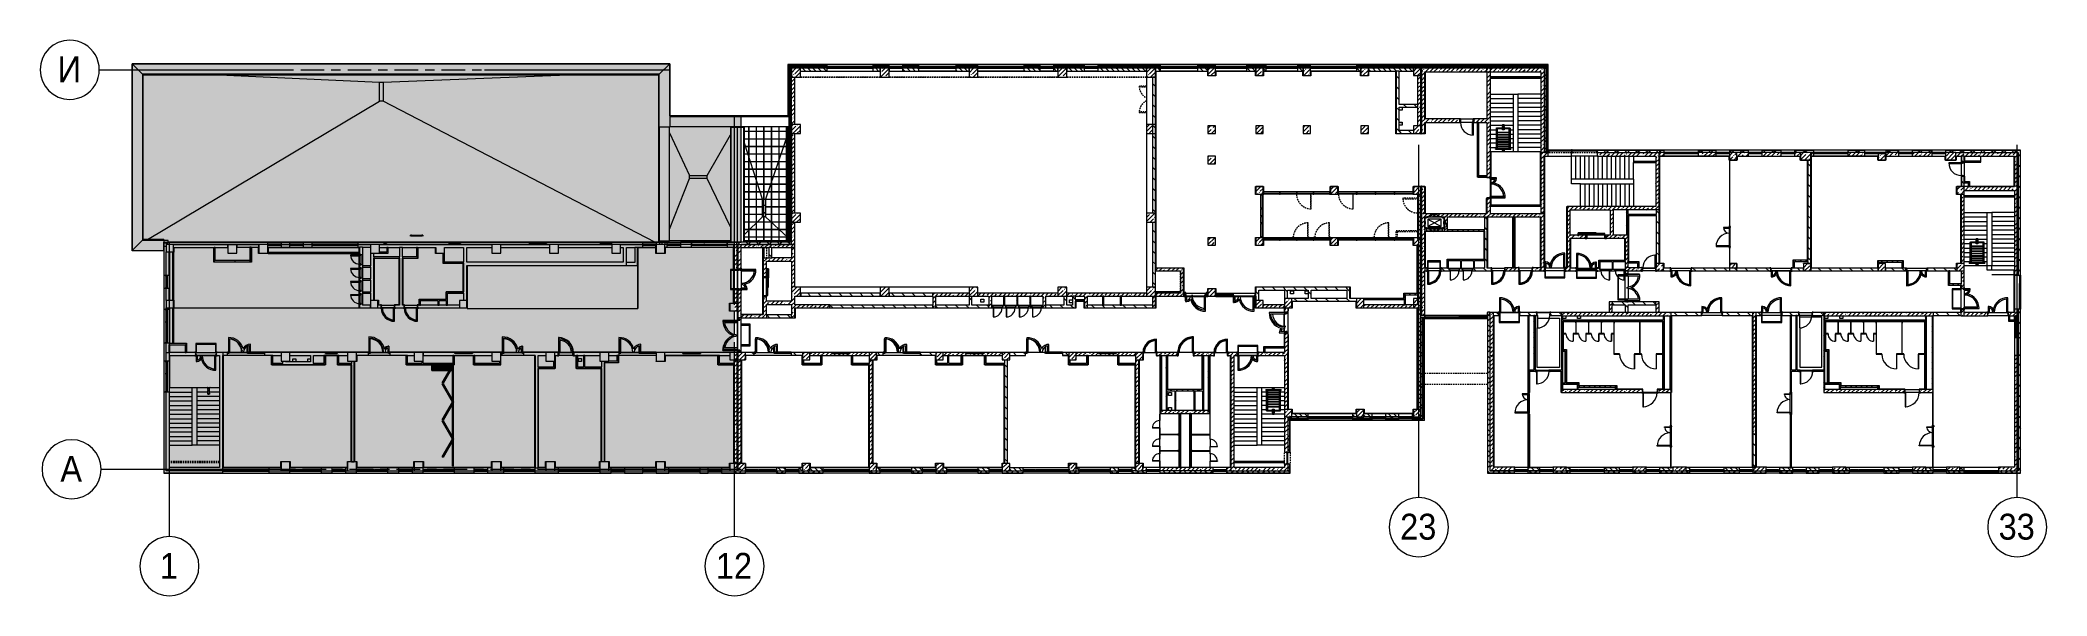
# Model space of a CAD drawing. Header units: millimetres. Extents: x 957 to 217451, y -8553 to 29000.
# Drawn here: x 81817 to 217451, y -8553 to 29000 of the extents above; entities that cross this region are included whole.
import ezdxf

# ---------------------------------------------------------------- set-up
doc = ezdxf.new("R2010")
doc.units = ezdxf.units.MM
doc.linetypes.add('200_ШТРИХ__ш1_п0_6_', pattern=[160, 100, -60])
doc.linetypes.add('Осевая', pattern=[3175, 635, -476.25, 1587.5, -476.25])
for name, color, linetype, lineweight in [('A-DETL-2', 7, 'Continuous', 5), ('A-DETL-MBND-1', 7, '200_ШТРИХ__ш1_п0_6_', 9), ('A-DOOR-6', 7, 'Continuous', 5), ('A-GENM-2', 7, 'Continuous', 5), ('A-GLAZ-2', 7, 'Continuous', 5), ('A-GLAZ-CURT-2', 7, 'Continuous', 5), ('A-GLAZ-CWMG-2', 7, 'Continuous', 5), ('A-ROOF', 7, 'Continuous', 5), ('A-ROOF-PATT', 7, 'Continuous', 5), ('A-WALL', 7, 'Continuous', 9), ('A-WALL-2', 7, 'Continuous', 5), ('I-WALL-2', 7, 'Continuous', 5), ('M-EQPM-2', 7, 'Continuous', 5), ('S-COLS-2', 7, 'Continuous', 5), ('S-STRS-2', 7, 'Continuous', 5), ('Оси', 7, 'Continuous', 9), ('Оси-1', 7, 'Continuous', 20), ('Оси-2', 7, 'Осевая', 9)]:
    doc.layers.add(name, color=color, linetype=linetype, lineweight=lineweight)
doc.layers.add('A-DETL-GENF-3', color=7, linetype='Continuous', lineweight=9, true_color=0xc0c0c0, transparency=0.4)
for name, color, linetype, lineweight, true_color in [('A-DETL-GENF-4', 7, 'Continuous', 5, 0xb7b7b7), ('A-DETL-GENF-5', 7, 'Continuous', 5, 0xaaaaaa), ('A-DOOR-3', 7, 'Continuous', 5, 0xaaaaaa), ('A-DOOR-4', 7, 'Continuous', 5, 0xe2e2e2), ('A-DOOR-5', 7, 'Continuous', 5, 0xb7b7b7), ('A-DOOR-FRAM-3', 7, 'Continuous', 5, 0xe2e2e2), ('A-DOOR-FRAM-4', 7, 'Continuous', 5, 0xaaaaaa), ('A-DOOR-FRAM-5', 7, 'Continuous', 5, 0xb7b7b7), ('A-FLOR-1', 7, 'Continuous', 5, 0xb7b7b7), ('A-FLOR-2', 7, 'Continuous', 5, 0xaaaaaa), ('A-GENM-3', 7, 'Continuous', 5, 0x737373), ('A-GENM-4', 7, 'Continuous', 5, 0xa1a1a1), ('A-GENM-5', 7, 'Continuous', 5, 0xe2ddcd), ('A-GLAZ-3', 7, 'Continuous', 5, 0x737373), ('A-GLAZ-CURT-3', 7, 'Continuous', 5, 0x737373), ('A-GLAZ-CWMG-3', 7, 'Continuous', 5, 0x383e42), ('A-GLAZ-CWMG-4', 7, 'Continuous', 5, 0x737373), ('A-WALL-3', 7, 'Continuous', 5, 0x737373), ('A-WALL-4', 7, 'Continuous', 9, 0x737373), ('A-WALL-5', 7, 'Continuous', 5, 0xa1a1a1), ('I-WALL-1', 7, 'Continuous', 9, 0xe7e7e7), ('I-WALL-3', 7, 'Continuous', 5, 0x737373), ('I-WALL-4', 7, 'Continuous', 5, 0x787878), ('S-COLS-1', 7, 'Continuous', 5, 0x737373), ('S-STRS-3', 7, 'Continuous', 5, 0x737373)]:
    doc.layers.add(name, color=color, linetype=linetype, lineweight=lineweight, true_color=true_color)
doc.styles.add('Arial_1', font='arial.ttf', dxfattribs={"width": 0.9, "height": 1750})
pattern_1 = [(45, (90440.88, 0), (-285.1231, 285.1231), []), (45, (90726, 0), (-285.1231, 285.1231), [504.031, -100.806, 16.764, -84.042])]
pattern_2 = [(135, (90440.88, 0), (-176.7767, -176.7767), [])]
pattern_3 = [(45, (90440.9, 0), (-353.5534, 353.5534), []), (135, (90440.9, 0), (-353.5534, -353.5534), [])]
pattern_4 = [(135, (90440.9, 0), (-353.5534, -353.5534), [])]
pattern_5 = [(45, (90440.88, 0), (-176.7767, 176.7767), [])]
pattern_6 = [(135, (1826.41, 164.685), (-14.14214, -14.14214), []), (225, (1826.41, 164.685), (14.14214, -14.14214), [])]
pattern_7 = [(45, (-296.384, 164.685), (-14.1421, 14.1421), []), (135, (-296.384, 164.685), (-14.1421, -14.1421), [])]
pattern_8 = [(135, (90440.9, 0), (-377.1708, -377.1708), [533.4, -88.9, 17.78, -88.9]), (135, (90440.9, 376.94), (-377.1708, -377.1708), []), (50, (90440.9, 0), (637.6445, -55.7866), [66.675, -733.425]), (355, (90440.9, 0), (-123.3494, 668.6992), [53.34, -586.74]), (100.451, (90494, -4.65), (514.299, 612.908), [56.665, -623.315]), (46.184, (90440.9, 177.8), (948.7764, -147.1497), [100.012, -1100.137]), (96.636, (90519.9, 165.5), (830.909, 865.997), [84.998, -934.973]), (351.184, (90440.9, 177.8), (830.918, 865.988), [80.01, -880.11]), (21, (90529.8, 133.35), (530.6506, -357.9283), [66.675, -733.425]), (326, (90529.8, 133.35), (216.308, 644.6585), [53.34, -586.74]), (71.451, (90574, 103.5), (746.9596, 286.7243), [56.665, -623.315]), (37.5, (90440.88, 0), (10.81053, 295.9426), [16.764, -562.864, 16.764, -578.866, -588.962]), (37.5, (90440.88, 0), (10.81053, 295.9426), [-1175.258, 16.764, -572.198]), (7.5, (90440.88, 0), (233.8692, 350.63175), [16.764, -322.834, 16.764, -549.529, -224.472]), (7.5, (90440.88, 0), (233.8692, 350.63175), [-905.891, 16.764, -207.708]), (327.5, (90242.63, 0), (474.5678, -20.0513), [16.764, -205.486, 16.764, -676.656, -920.115]), (327.5, (90242.63, 0), (474.5678, -20.0513), [-915.67, 16.764, -903.351]), (317.5, (90153.73, 0), (518.4522, 88.9934), [16.764, -272.161, 16.764, -443.738, -653.415]), (317.5, (90153.73, 0), (518.4522, 88.9934), [-749.427, 16.764, -636.651])]
pattern_9 = [(135, (1826.41, 174.685), (-14.14214, -14.14214), []), (225, (1826.41, 174.685), (14.14214, -14.14214), [])]
pattern_10 = [(45, (-296.384, 174.685), (-14.1421, 14.1421), []), (135, (-296.384, 174.685), (-14.1421, -14.1421), [])]
pattern_11 = [(45, (90440.9, 0), (-427.6843, 427.6843), []), (45, (90726, 0), (-427.6843, 427.6843), [])]
pattern_12 = [(135, (1826.41, 104.685), (-14.14214, -14.14214), []), (225, (1826.41, 104.685), (14.14214, -14.14214), [])]
pattern_13 = [(45, (-296.384, 104.685), (-14.1421, 14.1421), []), (135, (-296.384, 104.685), (-14.1421, -14.1421), [])]
pattern_14 = [(135, (1576.41, 164.685), (-14.14214, -14.14214), []), (225, (1576.41, 164.685), (14.14214, -14.14214), [])]
pattern_15 = [(45, (-546.384, 164.685), (-14.1421, 14.1421), []), (135, (-546.384, 164.685), (-14.1421, -14.1421), [])]
pattern_16 = [(135, (1951.41, 164.685), (-14.14214, -14.14214), []), (225, (1951.41, 164.685), (14.14214, -14.14214), [])]
pattern_17 = [(45, (-171.384, 164.685), (-14.1421, 14.1421), []), (135, (-171.384, 164.685), (-14.1421, -14.1421), [])]
pattern_18 = [(135, (1951.41, 124.685), (-14.14214, -14.14214), []), (225, (1951.41, 124.685), (14.14214, -14.14214), [])]
pattern_19 = [(45, (-171.384, 124.685), (-14.1421, 14.1421), []), (135, (-171.384, 124.685), (-14.1421, -14.1421), [])]
pattern_20 = [(45, (90440.9, 0), (-530.33, 530.33), []), (135, (90440.9, 0), (-530.33, -530.33), [])]

msp = doc.modelspace()

# ---------------------------------------------------------------- texts
at = {"layer": 'Оси', "char_height": 1750, "attachment_point": 1, "style": 'Arial_1'}
for s, insert, width in [('\\fArial|b0|i0|c204|p34|;\\W.9;И', (82994.2, 27905.2), 1948.101), ('\\fArial|b0|i0|c204|p34|;\\W.9;А', (83181.5, 905.2), 1803.797), ('23', (173737.8, -3003), 3030.379), ('33', (214187.8, -3003), 3030.379), ('\\fArial|b0|i0|c204|p34|;\\W.9;1', (89913.3, -5649.6), 1515.189), ('12', (127487.8, -5649.6), 3030.379)]:
    msp.add_mtext(s, dxfattribs=dict(at, insert=insert, width=width))

# ---------------------------------------------------------------- blocks, each defined once
blk = doc.blocks.new('BSC_Колонна _Прямоугольная - 600х600-23286269-3_2_1_птичка')
at = {"layer": 'S-COLS-1'}
for p, q in [((300, 300), (-300, 300)), ((-300, 300), (-300, -300)), ((300, -300), (300, 300)), ((-300, -300), (300, -300))]:
    blk.add_line(p, q, dxfattribs=at)
blk = doc.blocks.new('BSC_Колонна _Прямоугольная - 500х500-23286270-3_2_1_птичка')
at = {"layer": 'S-COLS-2'}
h = blk.add_hatch(dxfattribs=at)
h.set_pattern_fill('FP_41', color=256, style=0, pattern_type=2)
h.set_pattern_definition([(45, (-38790, -7650), (-285.123, 285.123), []), (45, (-38504.88, -7650), (-285.123, 285.123), [504.031, -100.806, 16.764, -84.042])])
h.paths.add_polyline_path([(250, -250), (250, 250), (-250, 250), (-250, -250), (-20, -250)])
for p, q in [((250, 250), (-250, 250)), ((-250, 250), (-250, -250)), ((250, -250), (250, 250)), ((-250, -250), (250, -250))]:
    blk.add_line(p, q, dxfattribs=at)
blk = doc.blocks.new('BSC_Колонна _Прямоугольная - 500х500-V163-3_2_1_птичка')
at = {"layer": 'S-COLS-2'}
h = blk.add_hatch(dxfattribs=at)
h.set_pattern_fill('FP_42', color=256, style=0, pattern_type=2)
h.set_pattern_definition([(45, (-43160, -7650), (-285.123, 285.123), []), (45, (-42874.88, -7650), (-285.123, 285.123), [504.031, -100.806, 16.764, -84.042])])
h.paths.add_polyline_path([(250, -250), (250, 250), (-250, 250), (-250, -250)])
for p, q in [((250, 250), (-250, 250)), ((-250, 250), (-250, -250)), ((250, -250), (250, 250)), ((-250, -250), (250, -250))]:
    blk.add_line(p, q, dxfattribs=at)
blk = doc.blocks.new('BSC_Колонна _Прямоугольная - 500х500-V164-3_2_1_птичка')
at = {"layer": 'S-COLS-2'}
h = blk.add_hatch(dxfattribs=at)
h.set_pattern_fill('FP_43', color=256, style=0, pattern_type=2)
h.set_pattern_definition([(45, (-47660, -7650), (-285.123, 285.123), []), (45, (-47374.88, -7650), (-285.123, 285.123), [504.031, -100.806, 16.764, -84.042])])
h.paths.add_polyline_path([(-30, -250), (250, -250), (250, 250), (-250, 250), (-250, -250), (-113, -250)])
for p, q in [((250, 250), (-250, 250)), ((-250, 250), (-250, -250)), ((250, -250), (250, 250)), ((-250, -250), (250, -250))]:
    blk.add_line(p, q, dxfattribs=at)
blk = doc.blocks.new('BSC_Колонна _Прямоугольная - 500х500-V165-3_2_1_птичка')
at = {"layer": 'S-COLS-2'}
h = blk.add_hatch(dxfattribs=at)
h.set_pattern_fill('FP_44', color=256, style=0, pattern_type=2)
h.set_pattern_definition([(45, (-52160, -7650), (-285.123, 285.123), []), (45, (-51874.88, -7650), (-285.123, 285.123), [504.031, -100.806, 16.764, -84.042])])
h.paths.add_polyline_path([(250, -250), (250, 250), (-250, 250), (-250, -250)])
for p, q in [((250, 250), (-250, 250)), ((-250, 250), (-250, -250)), ((250, -250), (250, 250)), ((-250, -250), (250, -250))]:
    blk.add_line(p, q, dxfattribs=at)
blk = doc.blocks.new('BSC_Колонна _Прямоугольная - 500х500-V166-3_2_1_птичка')
at = {"layer": 'S-COLS-2'}
h = blk.add_hatch(dxfattribs=at)
h.set_pattern_fill('FP_45', color=256, style=0, pattern_type=2)
h.set_pattern_definition([(45, (-61160, -7650), (-285.1231, 285.1231), []), (45, (-60874.88, -7650), (-285.123, 285.123), [504.031, -100.806, 16.764, -84.042])])
h.paths.add_polyline_path([(250, -250), (250, 250), (-250, 250), (-250, -250)])
for p, q in [((250, 250), (-250, 250)), ((-250, 250), (-250, -250)), ((250, -250), (250, 250)), ((-250, -250), (250, -250))]:
    blk.add_line(p, q, dxfattribs=at)
blk = doc.blocks.new('BSC_Колонна _Прямоугольная - 500х500-V167-3_2_1_птичка')
at = {"layer": 'S-COLS-2'}
h = blk.add_hatch(dxfattribs=at)
h.set_pattern_fill('FP_46', color=256, style=0, pattern_type=2)
h.set_pattern_definition([(45, (-38790, -150), (-285.123, 285.123), []), (45, (-38504.88, -150), (-285.123, 285.123), [504.031, -100.806, 16.764, -84.042])])
h.paths.add_polyline_path([(-250, -250), (250, -250), (250, 250), (-250, 250), (-250, -50)])
for p, q in [((250, 250), (-250, 250)), ((-250, 250), (-250, -250)), ((250, -250), (250, 250)), ((-250, -250), (250, -250))]:
    blk.add_line(p, q, dxfattribs=at)
blk = doc.blocks.new('BSC_Колонна _Прямоугольная - 500х500-V168-3_2_1_птичка')
at = {"layer": 'S-COLS-2'}
h = blk.add_hatch(dxfattribs=at)
h.set_pattern_fill('FP_47', color=256, style=0, pattern_type=2)
h.set_pattern_definition([(45, (-43160, -150), (-285.123, 285.123), []), (45, (-42874.88, -150), (-285.123, 285.123), [504.031, -100.806, 16.764, -84.042])])
h.paths.add_polyline_path([(-250, -250), (250, -250), (250, 250), (-250, 250), (-250, -220)])
for p, q in [((250, 250), (-250, 250)), ((-250, 250), (-250, -250)), ((250, -250), (250, 250)), ((-250, -250), (250, -250))]:
    blk.add_line(p, q, dxfattribs=at)
blk = doc.blocks.new('BSC_Колонна _Прямоугольная - 500х500-V169-3_2_1_птичка')
at = {"layer": 'S-COLS-2'}
h = blk.add_hatch(dxfattribs=at)
h.set_pattern_fill('FP_48', color=256, style=0, pattern_type=2)
h.set_pattern_definition([(45, (-47660, -150), (-285.123, 285.123), []), (45, (-47374.88, -150), (-285.123, 285.123), [504.031, -100.806, 16.764, -84.042])])
h.paths.add_polyline_path([(-30, -250), (250, -250), (250, 250), (-250, 250), (-250, -250), (-113, -250)])
for p, q in [((250, 250), (-250, 250)), ((-250, 250), (-250, -250)), ((250, -250), (250, 250)), ((-250, -250), (250, -250))]:
    blk.add_line(p, q, dxfattribs=at)
blk = doc.blocks.new('BSC_Колонна _Прямоугольная - 500х500-V170-3_2_1_птичка')
at = {"layer": 'S-COLS-2'}
h = blk.add_hatch(dxfattribs=at)
h.set_pattern_fill('FP_49', color=256, style=0, pattern_type=2)
h.set_pattern_definition([(45, (-52160, -150), (-285.123, 285.123), []), (45, (-51874.88, -150), (-285.123, 285.123), [504.031, -100.806, 16.764, -84.042])])
h.paths.add_polyline_path([(250, -250), (250, 250), (-250, 250), (-250, -250), (48, -250)])
for p, q in [((250, 250), (-250, 250)), ((-250, 250), (-250, -250)), ((250, -250), (250, 250)), ((-250, -250), (250, -250))]:
    blk.add_line(p, q, dxfattribs=at)
blk = doc.blocks.new('BSC_Колонна _Прямоугольная - 500х500-V171-3_2_1_птичка')
at = {"layer": 'S-COLS-2'}
h = blk.add_hatch(dxfattribs=at)
h.set_pattern_fill('FP_50', color=256, style=0, pattern_type=2)
h.set_pattern_definition([(45, (-61160, -150), (-285.123, 285.123), []), (45, (-60874.88, -150), (-285.123, 285.123), [504.031, -100.806, 16.764, -84.042])])
h.paths.add_polyline_path([(-250, -250), (250, -250), (250, 250), (-250, 250), (-250, -30)])
for p, q in [((250, 250), (-250, 250)), ((-250, 250), (-250, -250)), ((250, -250), (250, 250)), ((-250, -250), (250, -250))]:
    blk.add_line(p, q, dxfattribs=at)
blk = doc.blocks.new('BSC_Колонна _Прямоугольная - 500х500-V172-3_2_1_птичка')
at = {"layer": 'S-COLS-2'}
h = blk.add_hatch(dxfattribs=at)
h.set_pattern_fill('FP_51', color=256, style=0, pattern_type=2)
h.set_pattern_definition([(45, (-65660, -150), (-285.1231, 285.1231), []), (45, (-65374.88, -150), (-285.1231, 285.1231), [504.031, -100.806, 16.764, -84.042])])
h.paths.add_polyline_path([(-250, -250), (250, -250), (250, 250), (-250, 250), (-250, -50)])
for p, q in [((250, 250), (-250, 250)), ((-250, 250), (-250, -250)), ((250, -250), (250, 250)), ((-250, -250), (250, -250))]:
    blk.add_line(p, q, dxfattribs=at)
blk = doc.blocks.new('BSC_Колонна _Прямоугольная - 500х500-V173-3_2_1_птичка')
at = {"layer": 'S-COLS-2'}
h = blk.add_hatch(dxfattribs=at)
h.set_pattern_fill('FP_52', color=256, style=0, pattern_type=2)
h.set_pattern_definition([(45, (-75730, -3800), (-285.1231, 285.1231), []), (45, (-75444.88, -3800), (-285.1231, 285.1231), [504.031, -100.806, 16.764, -84.042])])
h.paths.add_polyline_path([(-30, -250), (250, -250), (250, 250), (-250, 250), (-250, -250), (-42, -250)])
for p, q in [((250, 250), (-250, 250)), ((-250, 250), (-250, -250)), ((250, -250), (250, 250)), ((-250, -250), (250, -250))]:
    blk.add_line(p, q, dxfattribs=at)
blk = doc.blocks.new('BSC_Колонна _Прямоугольная - 500х500-V174-3_2_1_птичка')
at = {"layer": 'S-COLS-2'}
h = blk.add_hatch(dxfattribs=at)
h.set_pattern_fill('FP_53', color=256, style=0, pattern_type=2)
h.set_pattern_definition([(45, (-80600, -3800), (-285.1231, 285.1231), []), (45, (-80314.88, -3800), (-285.1231, 285.1231), [504.031, -100.806, 16.764, -84.042])])
h.paths.add_polyline_path([(250, -250), (250, 250), (-250, 250), (-250, -250)])
for p, q in [((250, 250), (-250, 250)), ((-250, 250), (-250, -250)), ((250, -250), (250, 250)), ((-250, -250), (250, -250))]:
    blk.add_line(p, q, dxfattribs=at)
blk = doc.blocks.new('BSC_Колонна _Прямоугольная - 500х500-V175-3_2_1_птичка')
at = {"layer": 'S-COLS-2'}
h = blk.add_hatch(dxfattribs=at)
h.set_pattern_fill('FP_54', color=256, style=0, pattern_type=2)
h.set_pattern_definition([(45, (-65660, -7650), (-285.1231, 285.1231), []), (45, (-65374.88, -7650), (-285.1231, 285.1231), [504.031, -100.806, 16.764, -84.042])])
h.paths.add_polyline_path([(-30, -250), (250, -250), (250, 22), (220, 22), (220, 30), (250, 30), (250, 250), (-250, 250), (-250, -250)])
for p, q in [((220, 250), (-250, 250)), ((-250, 250), (-250, -250)), ((250, -250), (250, 22)), ((-250, -250), (250, -250))]:
    blk.add_line(p, q, dxfattribs=at)
blk = doc.blocks.new('BSC_Колонна _Прямоугольная - 600х600-23205240-3_2_1_птичка')
at = {"layer": 'S-COLS-2'}
h = blk.add_hatch(dxfattribs=at)
h.set_pattern_fill('FP_55', color=256, style=0, pattern_type=2)
h.set_pattern_definition([(45, (-66460, -12000), (-285.1231, 285.1231), []), (45, (-66174.88, -12000), (-285.1231, 285.1231), [504.031, -100.806, 16.764, -84.042])])
h.paths.add_polyline_path([(300, -300), (300, 300), (-300, 300), (-300, -300), (-256, -300)])
for p, q in [((300, 300), (-300, 300)), ((-300, 300), (-300, -300)), ((300, -300), (300, 300)), ((-300, -300), (300, -300))]:
    blk.add_line(p, q, dxfattribs=at)
blk = doc.blocks.new('BSC_Колонна _Прямоугольная - 600х600-V176-3_2_1_птичка')
at = {"layer": 'S-COLS-2'}
h = blk.add_hatch(dxfattribs=at)
h.set_pattern_fill('FP_56', color=256, style=0, pattern_type=2)
h.set_pattern_definition([(45, (-66460, -17000), (-285.1231, 285.1231), []), (45, (-66174.88, -17000), (-285.1231, 285.1231), [504.031, -100.806, 16.764, -84.042])])
h.paths.add_polyline_path([(100, -300), (300, -300), (300, 300), (-300, 300), (-300, -300)])
for p, q in [((300, 300), (-300, 300)), ((-300, 300), (-300, -300)), ((300, -300), (300, 300)), ((-300, -300), (300, -300))]:
    blk.add_line(p, q, dxfattribs=at)
blk = doc.blocks.new('BSC_Колонна _Прямоугольная - 500х500-23287078-3_2_1_птичка')
at = {"layer": 'S-COLS-2'}
h = blk.add_hatch(dxfattribs=at)
h.set_pattern_fill('FP_58', color=256, style=0, pattern_type=2)
h.set_pattern_definition([(45, (-84450, -22950), (-285.1231, 285.1231), []), (45, (-84164.88, -22950), (-285.1231, 285.1231), [504.031, -100.806, 16.764, -84.042])])
h.paths.add_polyline_path([(250, -250), (250, 250), (-250, 250), (-250, -250), (165, -250)])
for p, q in [((250, 250), (-250, 250)), ((-250, 250), (-250, -250)), ((250, -250), (250, 250)), ((-250, -250), (250, -250))]:
    blk.add_line(p, q, dxfattribs=at)
blk = doc.blocks.new('110_Дверь_СКБ_2Ст - Д-1_л_Лестничная клетка EIS60 2-32142534-3_2_1_птичка')
at = {"layer": 'A-DOOR-4'}
h = blk.add_hatch(color=256, dxfattribs=at)
h.paths.add_polyline_path([(698, 30), (712, 30), (712, 110), (662, 110), (662, 60), (652, 60), (652, 30), (697, 30)])
h.paths.add_polyline_path([(-628, 30), (-628, 60), (-638, 60), (-638, 110), (-688, 110), (-688, 30), (-638, 30)])
for points in [[(-638, 110), (-588, 110), (-588, 510), (-638, 510), (-638, 186)], [(662, 110), (662, 1010), (612, 1010), (612, 110)], [(712, -110), (712, 30), (698, 25), (698, -110)]]:
    blk.add_hatch(color=256, dxfattribs=at).paths.add_polyline_path(points)
at = {"layer": 'A-DOOR-FRAM-3'}
for points in [[(-689, 110), (-672, 110), (-672, 118), (-742, 118), (-742, 110), (-692, 110)], [(-688, -110), (-672, -110), (-673, 30), (-688, 25), (-688, -106)], [(712, 110), (768, 110), (768, 118), (698, 118), (698, 110)], [(-723, -118), (-672, -118), (-673, -110), (-742, -110), (-742, -118)], [(712, -118), (768, -118), (768, -110), (698, -110), (698, -118), (708, -118)]]:
    blk.add_hatch(color=256, dxfattribs=at).paths.add_polyline_path(points)
at = {"layer": 'A-DOOR-3'}
for p, q in [((-638, 510), (-638, 110)), ((-588, 510), (-638, 510)), ((-638, 110), (-588, 110)), ((-588, 110), (-588, 510)), ((662, 1010), (612, 1010)), ((612, 1010), (612, 110)), ((612, 110), (662, 110)), ((662, 110), (662, 1010))]:
    blk.add_line(p, q, dxfattribs=at)
for centre, radius, start, end in [((-638, 110), 400, 360, 90), ((662, 110), 900, 90, 180)]:
    blk.add_arc(centre, radius, start, end, dxfattribs=at)
at = {"layer": 'A-DOOR-FRAM-4'}
for p, q in [((-672, 118), (-742, 118)), ((-742, 118), (-742, 110)), ((-742, 110), (-672, 110)), ((-638, 110), (-688, 110)), ((-688, 110), (-688, 30)), ((-688, 30), (-628, 30)), ((-672, 30), (-688, 30)), ((-688, 30), (-688, -110)), ((-672, 110), (-672, 118)), ((-672, -110), (-672, 30)), ((-638, 60), (-638, 110)), ((-628, 60), (-638, 60)), ((-628, 30), (-628, 60)), ((662, 60), (652, 60)), ((652, 60), (652, 30)), ((652, 30), (712, 30)), ((662, 110), (662, 60)), ((712, 110), (662, 110)), ((768, 118), (698, 118)), ((698, 118), (698, 110)), ((698, 110), (768, 110)), ((712, 30), (698, 30)), ((698, 30), (698, -110)), ((712, 30), (712, 110)), ((712, -110), (712, 30)), ((768, 110), (768, 118)), ((-672, -110), (-742, -110)), ((-742, -110), (-742, -118)), ((-742, -118), (-672, -118)), ((-688, -110), (-672, -110)), ((-672, -118), (-672, -110)), ((698, -110), (712, -110)), ((768, -110), (698, -110)), ((698, -110), (698, -118)), ((698, -118), (768, -118)), ((768, -118), (768, -110))]:
    blk.add_line(p, q, dxfattribs=at)
blk = doc.blocks.new('110_Дверь_СКБ_1Ст_Внутренняя1 - Д-8 950x2100h_охрана-V177-3_2_1_птичка')
at = {"layer": 'A-DOOR-3'}
h = blk.add_hatch(dxfattribs=at)
h.set_pattern_fill('FP_15', color=256, style=0, pattern_type=2)
h.set_pattern_definition(pattern_6)
h.paths.add_polyline_path([(462, 100), (462, -100), (487, -100), (487, 100)])
at = {"layer": 'A-DOOR-4'}
h = blk.add_hatch(color=256, dxfattribs=at)
h.paths.add_polyline_path([(-413, 100), (-438, 94), (-438, 20), (-403, 21), (-403, 60), (-413, 60), (-413, 88)])
h.paths.add_polyline_path([(462, 100), (437, 100), (437, 60), (427, 60), (427, 20), (462, 20)])
at = {"layer": 'A-DOOR-FRAM-3'}
for points in [[(-423, 108), (-493, 108), (-493, 100), (-423, 103)], [(-423, 20), (-438, 20), (-438, -100), (-423, -100), (-423, -35)], [(437, 950), (397, 950), (397, 100), (437, 100), (437, 544)], [(458, 108), (447, 108), (447, 100), (517, 100), (517, 108), (462, 108)], [(447, 20), (447, -100), (462, -100), (458, 20)], [(-438, -100), (-493, -100), (-493, -108), (-423, -108), (-423, -100)], [(462, -100), (447, -100), (447, -108), (517, -108), (517, -100), (487, -100)]]:
    blk.add_hatch(color=256, dxfattribs=at).paths.add_polyline_path(points)
at = {"layer": 'A-DOOR-FRAM-4'}
h = blk.add_hatch(dxfattribs=at)
h.set_pattern_fill('FP_16', color=256, style=0, pattern_type=2)
h.set_pattern_definition(pattern_7)
h.paths.add_polyline_path([(-457, 100), (-463, 100), (-463, -100), (-438, -100), (-438, 100), (-452, 100)])
at = {"layer": 'A-DOOR-3'}
for p, q in [((437, 950), (397, 950)), ((397, 950), (397, 100)), ((397, 100), (437, 100)), ((437, 100), (437, 950))]:
    blk.add_line(p, q, dxfattribs=at)
blk.add_arc((437, 100), 850, 90, 180, dxfattribs=at)
at = {"layer": 'A-DOOR-FRAM-4'}
for p, q in [((-423, 108), (-493, 108)), ((-493, 108), (-493, 100)), ((-493, 100), (-423, 100)), ((-438, 100), (-463, 100)), ((-463, 100), (-463, -100)), ((-413, 100), (-438, 100)), ((-438, 100), (-438, 20)), ((-438, -100), (-438, 100)), ((-423, 100), (-438, 100)), ((-438, 100), (-438, 99)), ((-438, 99), (-423, 99)), ((-438, 20), (-403, 20)), ((-423, 20), (-438, 20)), ((-438, 20), (-438, -100)), ((-423, 100), (-423, 108)), ((-423, 99), (-423, 100)), ((-423, -100), (-423, 20)), ((-413, 60), (-413, 100)), ((-403, 60), (-413, 60)), ((-403, 20), (-403, 60)), ((437, 60), (427, 60)), ((427, 60), (427, 20)), ((427, 20), (462, 20)), ((437, 100), (437, 60)), ((462, 100), (437, 100)), ((517, 108), (447, 108)), ((447, 108), (447, 100)), ((462, 100), (447, 100)), ((447, 100), (447, 99)), ((447, 100), (517, 100)), ((447, 99), (462, 99)), ((462, 20), (447, 20)), ((447, 20), (447, -100)), ((462, 20), (462, 100)), ((487, 100), (462, 100)), ((462, 100), (462, -100)), ((462, 99), (462, 100)), ((462, -100), (462, 20)), ((487, -100), (487, 100)), ((517, 100), (517, 108)), ((-423, -100), (-493, -100)), ((-493, -100), (-493, -108)), ((-493, -108), (-423, -108)), ((-463, -100), (-438, -100)), ((-438, -100), (-423, -100)), ((-423, -108), (-423, -100)), ((447, -100), (462, -100)), ((517, -100), (447, -100)), ((447, -100), (447, -108)), ((447, -108), (517, -108)), ((462, -100), (487, -100)), ((517, -108), (517, -100))]:
    blk.add_line(p, q, dxfattribs=at)
blk = doc.blocks.new('парапет1 - парапет-18629556-3_2_1_птичка')
at = {"layer": 'A-GENM-2'}
for p, q in [((-2411, 27400), (33928, 27400)), ((-2411, 14773), (-2411, 27400)), ((-268, 14773), (-2411, 14773))]:
    blk.add_line(p, q, dxfattribs=at)
at = {"layer": 'A-GENM-3'}
for p, q in [((-2409, 27398), (-1702, 26691)), ((33926, 27398), (33219, 26691)), ((33928, 27398), (33928, 23147)), ((33219, 26691), (-1702, 26691)), ((-1702, 26691), (-1666, 26655)), ((-1702, 26691), (-1702, 15482)), ((-1665, 26654), (33182, 26654)), ((-1665, 15519), (-1665, 26654)), ((33182, 26654), (33182, 23147)), ((33219, 26691), (33183, 26655)), ((33219, 23147), (33219, 26691)), ((33928, 23147), (33920, 23147)), ((-2409, 14775), (-1702, 15482)), ((-1702, 15482), (-1666, 15518)), ((-1702, 15482), (-268, 15482)), ((-268, 15519), (-1665, 15519)), ((-268, 15519), (-268, 15518)), ((-268, 15518), (-268, 15482)), ((-268, 15482), (-268, 15358))]:
    blk.add_line(p, q, dxfattribs=at)
for points in [[(-1666, 26655), (-1665, 26654), (-1665, 26654), (-1665, 26654), (-1665, 26654)], [(33183, 26655), (33182, 26654), (33182, 26654), (33182, 26654), (33182, 26654)], [(-1666, 15518), (-1665, 15519), (-1665, 15519), (-1665, 15519), (-1665, 15519)]]:
    blk.add_open_spline(points, degree=3, dxfattribs=at)
at = {"layer": 'A-GENM-4'}
blk.add_line((-268, 15358), (-268, 14775), dxfattribs=at)
blk = doc.blocks.new('120_Окно_СКБ_1Ст - 120_Окно_СКБ_1Ст 1200х2500_h_ с форточкой 3-24161067-3_2_1_птичка')
at = {"layer": 'A-GLAZ-2'}
for p, q in [((-600, -127), (-600, -57)), ((-600, -57), (-530, -57)), ((600, -57), (-600, -57)), ((-530, -127), (-600, -127)), ((-600, -127), (-550, -127)), ((-530, -127), (-550, -127)), ((-550, -127), (-550, -137)), ((-550, -137), (550, -137)), ((550, -137), (-550, -137)), ((-530, -57), (-530, -127)), ((530, -87), (-530, -87)), ((-530, -87), (-530, -127)), ((-480, -137), (-480, -87)), ((-480, -107), (480, -107)), ((480, -117), (-480, -117)), ((480, -137), (480, -87)), ((530, -127), (530, -57)), ((530, -57), (600, -57)), ((530, -127), (530, -87)), ((600, -127), (530, -127)), ((550, -127), (530, -127)), ((550, -127), (600, -127)), ((550, -137), (550, -127)), ((600, -57), (600, -127))]:
    blk.add_line(p, q, dxfattribs=at)
blk = doc.blocks.new('120_Окно_СКБ_1Ст - 120_Окно_СКБ_1Ст 900х2500_h_ с форточкой-22877787-3_2_1_птичка')
at = {"layer": 'A-GLAZ-2'}
for p, q in [((-450, -127), (-450, -57)), ((-450, -57), (-380, -57)), ((450, -57), (-450, -57)), ((-380, -127), (-450, -127)), ((-450, -127), (-400, -127)), ((-380, -127), (-400, -127)), ((-400, -127), (-400, -137)), ((-400, -137), (400, -137)), ((400, -137), (-400, -137)), ((-380, -57), (-380, -127)), ((380, -87), (-380, -87)), ((-380, -87), (-380, -127)), ((-330, -137), (-330, -87)), ((-330, -107), (330, -107)), ((330, -117), (-330, -117)), ((330, -137), (330, -87)), ((380, -127), (380, -57)), ((380, -57), (450, -57)), ((380, -127), (380, -87)), ((450, -127), (380, -127)), ((400, -127), (380, -127)), ((400, -137), (400, -127)), ((450, -57), (450, -127))]:
    blk.add_line(p, q, dxfattribs=at)
blk = doc.blocks.new('120_Окно_СКБ_1Ст - 120_Окно_СКБ_1Ст 900х2500_h_ с форточкой-22876038-3_2_1_птичка')
at = {"layer": 'A-GLAZ-2'}
for p, q in [((-450, -127), (-450, -57)), ((-450, -57), (-380, -57)), ((450, -57), (-450, -57)), ((-380, -127), (-450, -127)), ((-450, -127), (-400, -127)), ((-380, -127), (-400, -127)), ((-400, -127), (-400, -137)), ((-400, -137), (400, -137)), ((400, -137), (-400, -137)), ((-380, -57), (-380, -127)), ((380, -87), (-380, -87)), ((-380, -87), (-380, -127)), ((-330, -137), (-330, -87)), ((-330, -107), (330, -107)), ((330, -117), (-330, -117)), ((330, -137), (330, -87)), ((380, -127), (380, -57)), ((380, -57), (450, -57)), ((380, -127), (380, -87)), ((450, -127), (380, -127)), ((400, -127), (380, -127)), ((400, -127), (450, -127)), ((400, -137), (400, -127)), ((450, -57), (450, -127))]:
    blk.add_line(p, q, dxfattribs=at)
blk = doc.blocks.new('120_Окно_СКБ_2Ст - 120_Окно_СКБ_2Ст 3100х2500 _мал_ створка слева-2_-22446420-3_2_1_птичка')
at = {"layer": 'A-GLAZ-3'}
for p, q in [((-1550, -127), (-1550, -57)), ((-1550, -57), (-1480, -57)), ((1550, -57), (-1550, -57)), ((-1480, -127), (-1550, -127)), ((-1550, -127), (-1500, -127)), ((-1480, -127), (-1500, -127)), ((-1500, -127), (-1500, -137)), ((-1500, -137), (-700, -137)), ((-700, -137), (-1500, -137)), ((-1480, -57), (-1480, -127)), ((-720, -87), (-1480, -87)), ((-1480, -87), (-1480, -127)), ((-1430, -137), (-1430, -87)), ((-1430, -107), (-770, -107)), ((-770, -117), (-1430, -117)), ((-770, -137), (-770, -87)), ((-720, -127), (-720, -57)), ((-720, -57), (-650, -57)), ((-720, -127), (-720, -87)), ((-650, -127), (-720, -127)), ((-700, -127), (-720, -127)), ((-700, -127), (-670, -127)), ((-700, -137), (-700, -127)), ((-650, -127), (-670, -127)), ((-670, -127), (-670, -137)), ((-670, -137), (1500, -137)), ((1500, -137), (-670, -137)), ((-650, -57), (-650, -127)), ((1480, -87), (-650, -87)), ((-650, -87), (-650, -127)), ((-600, -137), (-600, -87)), ((-600, -107), (1430, -107)), ((1430, -117), (-600, -117)), ((1430, -137), (1430, -87)), ((1480, -127), (1480, -57)), ((1480, -57), (1550, -57)), ((1480, -127), (1480, -87)), ((1550, -127), (1480, -127)), ((1500, -127), (1480, -127)), ((1500, -127), (1550, -127)), ((1500, -137), (1500, -127)), ((1550, -57), (1550, -127))]:
    blk.add_line(p, q, dxfattribs=at)
blk = doc.blocks.new('120_Окно_СКБ_2Ст - 120_Окно_СКБ_2Ст 2100х2500 _мал створка СЛЕВА_-22446485-3_2_1_птичка')
at = {"layer": 'A-GLAZ-3'}
for p, q in [((-1050, -127), (-1050, -57)), ((-1050, -57), (-980, -57)), ((1050, -57), (-1050, -57)), ((-980, -127), (-1050, -127)), ((-1050, -127), (-1000, -127)), ((-980, -127), (-1000, -127)), ((-1000, -127), (-1000, -137)), ((-1000, -137), (-200, -137)), ((-200, -137), (-1000, -137)), ((-980, -57), (-980, -127)), ((-220, -87), (-980, -87)), ((-980, -87), (-980, -127)), ((-930, -137), (-930, -87)), ((-930, -107), (-270, -107)), ((-270, -117), (-930, -117)), ((-270, -137), (-270, -87)), ((-220, -127), (-220, -57)), ((-220, -57), (-150, -57)), ((-220, -127), (-220, -87)), ((-150, -127), (-220, -127)), ((-200, -127), (-220, -127)), ((-200, -127), (-170, -127)), ((-200, -137), (-200, -127)), ((-150, -127), (-170, -127)), ((-170, -127), (-170, -137)), ((-170, -137), (1000, -137)), ((1000, -137), (-170, -137)), ((-150, -57), (-150, -127)), ((980, -87), (-150, -87)), ((-150, -87), (-150, -127)), ((-100, -137), (-100, -87)), ((-100, -107), (930, -107)), ((930, -117), (-100, -117)), ((930, -137), (930, -87)), ((980, -127), (980, -57)), ((980, -57), (1050, -57)), ((980, -127), (980, -87)), ((1050, -127), (980, -127)), ((1000, -127), (980, -127)), ((1000, -127), (1050, -127)), ((1000, -137), (1000, -127)), ((1050, -57), (1050, -127))]:
    blk.add_line(p, q, dxfattribs=at)
blk = doc.blocks.new('120_Окно_СКБ_1Ст - 120_Окно_СКБ_1Ст 900х2500_h_-22445987-3_2_1_птичка')
at = {"layer": 'A-GLAZ-3'}
for p, q in [((-450, -127), (-450, -57)), ((-450, -57), (-380, -57)), ((450, -57), (-450, -57)), ((-380, -127), (-450, -127)), ((-450, -127), (-400, -127)), ((-380, -127), (-400, -127)), ((-400, -127), (-400, -137)), ((-400, -137), (400, -137)), ((400, -137), (-400, -137)), ((-380, -57), (-380, -127)), ((380, -87), (-380, -87)), ((-380, -87), (-380, -127)), ((-330, -137), (-330, -87)), ((-330, -107), (330, -107)), ((330, -117), (-330, -117)), ((330, -137), (330, -87)), ((380, -127), (380, -57)), ((380, -57), (450, -57)), ((380, -127), (380, -87)), ((450, -127), (380, -127)), ((400, -127), (380, -127)), ((400, -127), (450, -127)), ((400, -137), (400, -127)), ((450, -57), (450, -127))]:
    blk.add_line(p, q, dxfattribs=at)
blk = doc.blocks.new('120_Окно_СКБ_2Ст - 120_Окно_СКБ_2Ст 2100х2500 _мал створка СЛЕВА_-V178-3_2_1_птичка')
at = {"layer": 'A-GLAZ-3'}
for p, q in [((-1050, -127), (-1050, -57)), ((-1050, -57), (-980, -57)), ((1050, -57), (-1050, -57)), ((-980, -127), (-1050, -127)), ((-1050, -127), (-1000, -127)), ((-980, -127), (-1000, -127)), ((-1000, -127), (-1000, -137)), ((-1000, -137), (-200, -137)), ((-200, -137), (-1000, -137)), ((-980, -57), (-980, -127)), ((-220, -87), (-980, -87)), ((-980, -87), (-980, -127)), ((-930, -137), (-930, -87)), ((-930, -107), (-270, -107)), ((-270, -117), (-930, -117)), ((-270, -137), (-270, -87)), ((-220, -127), (-220, -57)), ((-220, -57), (-150, -57)), ((-220, -127), (-220, -87)), ((-150, -127), (-220, -127)), ((-200, -127), (-220, -127)), ((-200, -127), (-170, -127)), ((-200, -137), (-200, -127)), ((-150, -127), (-170, -127)), ((-170, -127), (-170, -137)), ((-170, -137), (1000, -137)), ((1000, -137), (-170, -137)), ((-150, -57), (-150, -127)), ((980, -87), (-150, -87)), ((-150, -87), (-150, -127)), ((-100, -137), (-100, -87)), ((-100, -107), (930, -107)), ((930, -117), (-100, -117)), ((930, -137), (930, -87)), ((980, -127), (980, -57)), ((980, -57), (1050, -57)), ((980, -127), (980, -87)), ((1050, -127), (980, -127)), ((1000, -127), (980, -127)), ((1000, -127), (1050, -127)), ((1000, -137), (1000, -127)), ((1050, -57), (1050, -127))]:
    blk.add_line(p, q, dxfattribs=at)
blk = doc.blocks.new('120_Окно_СКБ_1Ст - 120_Окно_СКБ_1Ст 900х2500_h_-20664874-3_2_1_птичка')
at = {"layer": 'A-GLAZ-3'}
for p, q in [((-450, -127), (-450, -57)), ((-450, -57), (-380, -57)), ((450, -57), (-450, -57)), ((-380, -127), (-450, -127)), ((-450, -127), (-400, -127)), ((-380, -127), (-400, -127)), ((-400, -127), (-400, -137)), ((-400, -137), (400, -137)), ((400, -137), (-400, -137)), ((-380, -57), (-380, -127)), ((380, -87), (-380, -87)), ((-380, -87), (-380, -127)), ((-330, -137), (-330, -87)), ((-330, -107), (330, -107)), ((330, -117), (-330, -117)), ((330, -137), (330, -87)), ((380, -127), (380, -57)), ((380, -57), (450, -57)), ((380, -127), (380, -87)), ((450, -127), (380, -127)), ((400, -127), (380, -127)), ((400, -127), (450, -127)), ((400, -137), (400, -127)), ((450, -57), (450, -127))]:
    blk.add_line(p, q, dxfattribs=at)
blk = doc.blocks.new('DOR_Проход в стене_Прямоугольный - 1050x1150 EI30-23344994-3_2_1_птичка')
at = {"layer": 'A-DOOR-3'}
for p, q in [((525, 100), (-525, 100)), ((525, -100), (-525, -100))]:
    blk.add_line(p, q, dxfattribs=at)
blk = doc.blocks.new('BSC_Колонна _Прямоугольная - 600х600-23205375-3_2_1_птичка')
at = {"layer": 'S-COLS-2'}
h = blk.add_hatch(dxfattribs=at)
h.set_pattern_fill('FP_63', color=256, style=0, pattern_type=2)
h.set_pattern_definition([(45, (-54460, -12000), (-285.123, 285.123), []), (45, (-54174.88, -12000), (-285.123, 285.123), [504.031, -100.806, 16.764, -84.042])])
h.paths.add_polyline_path([(300, -300), (300, 300), (-300, 300), (-300, -300), (200, -300)])
for p, q in [((300, 300), (-300, 300)), ((-300, 300), (-300, -300)), ((300, -300), (300, 300)), ((-300, -300), (300, -300))]:
    blk.add_line(p, q, dxfattribs=at)
blk = doc.blocks.new('BSC_Колонна _Прямоугольная - 600х600-V179-3_2_1_птичка')
at = {"layer": 'S-COLS-2'}
h = blk.add_hatch(dxfattribs=at)
h.set_pattern_fill('FP_64', color=256, style=0, pattern_type=2)
h.set_pattern_definition([(45, (-42460, -26800), (-285.123, 285.123), []), (45, (-42174.88, -26800), (-285.123, 285.123), [504.031, -100.806, 16.764, -84.042])])
h.paths.add_polyline_path([(-300, -300), (300, -300), (300, 300), (-300, 300)])
for p, q in [((300, 300), (-300, 300)), ((-300, 300), (-300, -300)), ((300, -300), (300, 300)), ((-300, -300), (300, -300))]:
    blk.add_line(p, q, dxfattribs=at)
blk = doc.blocks.new('BSC_Колонна _Прямоугольная - 500х500-V180-3_2_1_птичка')
at = {"layer": 'S-COLS-2'}
h = blk.add_hatch(dxfattribs=at)
h.set_pattern_fill('FP_66', color=256, style=0, pattern_type=2)
h.set_pattern_definition([(45, (-56660, -150), (-285.123, 285.123), []), (45, (-56374.88, -150), (-285.123, 285.123), [504.031, -100.806, 16.764, -84.042])])
h.paths.add_polyline_path([(-33, -250), (250, -250), (250, 250), (-250, 250), (-250, -250)])
for p, q in [((250, 250), (-250, 250)), ((-250, 250), (-250, -250)), ((250, -250), (250, 250)), ((-250, -250), (250, -250))]:
    blk.add_line(p, q, dxfattribs=at)
blk = doc.blocks.new('BSC_Колонна _Прямоугольная - 500х500-V181-3_2_1_птичка')
at = {"layer": 'S-COLS-2'}
h = blk.add_hatch(dxfattribs=at)
h.set_pattern_fill('FP_67', color=256, style=0, pattern_type=2)
h.set_pattern_definition([(45, (-56660, -7650), (-285.123, 285.123), []), (45, (-56374.88, -7650), (-285.123, 285.123), [504.031, -100.806, 16.764, -84.042])])
h.paths.add_polyline_path([(250, -250), (250, 250), (-250, 250), (-250, -250), (209, -250)])
for p, q in [((250, 250), (-250, 250)), ((-250, 250), (-250, -250)), ((250, -250), (250, 250)), ((-250, -250), (250, -250))]:
    blk.add_line(p, q, dxfattribs=at)
blk = doc.blocks.new('BSC_Колонна _Прямоугольная - 600х600-V182-3_2_1_птичка')
at = {"layer": 'S-COLS-2'}
h = blk.add_hatch(dxfattribs=at)
h.set_pattern_fill('FP_68', color=256, style=0, pattern_type=2)
h.set_pattern_definition([(45, (-42460, -17000), (-285.123, 285.123), []), (45, (-42174.88, -17000), (-285.123, 285.123), [504.031, -100.806, 16.764, -84.042])])
h.paths.add_polyline_path([(-300, -300), (300, -300), (300, 300), (-300, 300)])
for p, q in [((300, 300), (-300, 300)), ((-300, 300), (-300, -300)), ((300, -300), (300, 300)), ((-300, -300), (300, -300))]:
    blk.add_line(p, q, dxfattribs=at)
blk = doc.blocks.new('BSC_Колонна _Прямоугольная - 600х600-V183-3_2_1_птичка')
at = {"layer": 'S-COLS-2'}
h = blk.add_hatch(dxfattribs=at)
h.set_pattern_fill('FP_69', color=256, style=0, pattern_type=2)
h.set_pattern_definition([(45, (-42460, -23000), (-285.123, 285.123), []), (45, (-42174.88, -23000), (-285.123, 285.123), [504.031, -100.806, 16.764, -84.042])])
h.paths.add_polyline_path([(300, -300), (300, 300), (-300, 300), (-300, -300), (-80, -300)])
for p, q in [((300, 300), (-300, 300)), ((-300, 300), (-300, -300)), ((300, -300), (300, 300)), ((-300, -300), (300, -300))]:
    blk.add_line(p, q, dxfattribs=at)
blk = doc.blocks.new('BSC_Колонна _Прямоугольная - 600х600-V184-3_2_1_птичка')
at = {"layer": 'S-COLS-2'}
h = blk.add_hatch(dxfattribs=at)
h.set_pattern_fill('FP_70', color=256, style=0, pattern_type=2)
h.set_pattern_definition([(45, (-60460, -12000), (-285.1231, 285.1231), []), (45, (-60174.88, -12000), (-285.1231, 285.1231), [504.031, -100.806, 16.764, -84.042])])
h.paths.add_polyline_path([(-300, -300), (300, -300), (300, 300), (-300, 300), (-300, -286)])
for p, q in [((300, 300), (-300, 300)), ((-300, 300), (-300, -300)), ((300, -300), (300, 300)), ((-300, -300), (300, -300))]:
    blk.add_line(p, q, dxfattribs=at)
blk = doc.blocks.new('120_Окно_СКБ_2Ст - 120_Окно_СКБ_2Ст 2100х2400 _мал створка справа_-22446225-3_2_1_птичка')
at = {"layer": 'A-GLAZ-3'}
for p, q in [((-1050, -127), (-1050, -57)), ((-1050, -57), (-980, -57)), ((1050, -57), (-1050, -57)), ((-980, -127), (-1050, -127)), ((-1050, -127), (-1000, -127)), ((-980, -127), (-1000, -127)), ((-1000, -127), (-1000, -137)), ((-1000, -137), (170, -137)), ((170, -137), (-1000, -137)), ((-980, -57), (-980, -127)), ((150, -87), (-980, -87)), ((-980, -87), (-980, -127)), ((-930, -137), (-930, -87)), ((-930, -107), (100, -107)), ((100, -117), (-930, -117)), ((100, -137), (100, -87)), ((150, -127), (150, -57)), ((150, -57), (220, -57)), ((150, -127), (150, -87)), ((220, -127), (150, -127)), ((170, -127), (150, -127)), ((170, -127), (200, -127)), ((170, -137), (170, -127)), ((220, -127), (200, -127)), ((200, -127), (200, -137)), ((200, -137), (1000, -137)), ((1000, -137), (200, -137)), ((220, -57), (220, -127)), ((980, -87), (220, -87)), ((220, -87), (220, -127)), ((270, -137), (270, -87)), ((270, -107), (930, -107)), ((930, -117), (270, -117)), ((930, -137), (930, -87)), ((980, -127), (980, -57)), ((980, -57), (1050, -57)), ((980, -127), (980, -87)), ((1050, -127), (980, -127)), ((1000, -127), (980, -127)), ((1000, -127), (1050, -127)), ((1000, -137), (1000, -127)), ((1050, -57), (1050, -127))]:
    blk.add_line(p, q, dxfattribs=at)
blk = doc.blocks.new('120_Окно_СКБ_2Ст - 120_Окно_СКБ_2Ст 3100х2500 _мал_створка слева_ 2-22446355-3_2_1_птичка')
at = {"layer": 'A-GLAZ-2'}
for p, q in [((-1550, -127), (-1550, -57)), ((-1550, -57), (-1480, -57)), ((1550, -57), (-1550, -57)), ((-1480, -127), (-1550, -127)), ((-1550, -127), (-1500, -127)), ((-1480, -127), (-1500, -127)), ((-1500, -127), (-1500, -137)), ((-1500, -137), (670, -137)), ((670, -137), (-1500, -137)), ((-1480, -57), (-1480, -127)), ((650, -87), (-1480, -87)), ((-1480, -87), (-1480, -127)), ((-1430, -137), (-1430, -87)), ((-1430, -107), (600, -107)), ((600, -117), (-1430, -117)), ((600, -137), (600, -87)), ((650, -127), (650, -57)), ((650, -57), (720, -57)), ((650, -127), (650, -87)), ((720, -127), (650, -127)), ((670, -127), (650, -127)), ((670, -127), (700, -127)), ((670, -137), (670, -127)), ((720, -127), (700, -127)), ((700, -127), (700, -137)), ((700, -137), (1500, -137)), ((1500, -137), (700, -137)), ((720, -57), (720, -127)), ((1480, -87), (720, -87)), ((720, -87), (720, -127)), ((770, -137), (770, -87)), ((770, -107), (1430, -107)), ((1430, -117), (770, -117)), ((1430, -137), (1430, -87)), ((1480, -127), (1480, -57)), ((1480, -57), (1550, -57)), ((1480, -127), (1480, -87)), ((1550, -127), (1480, -127)), ((1500, -127), (1480, -127)), ((1500, -127), (1550, -127)), ((1500, -137), (1500, -127)), ((1550, -57), (1550, -127))]:
    blk.add_line(p, q, dxfattribs=at)
blk = doc.blocks.new('120_Окно_СКБ_1Ст - 120_Окно_СКБ_1Ст 900х2500_h_-V185-3_2_1_птичка')
at = {"layer": 'A-GLAZ-2'}
for p, q in [((-450, -127), (-450, -57)), ((-450, -57), (-380, -57)), ((450, -57), (-450, -57)), ((-380, -127), (-450, -127)), ((-450, -127), (-400, -127)), ((-380, -127), (-400, -127)), ((-400, -127), (-400, -137)), ((-400, -137), (400, -137)), ((400, -137), (-400, -137)), ((-380, -57), (-380, -127)), ((380, -87), (-380, -87)), ((-380, -87), (-380, -127)), ((-330, -137), (-330, -87)), ((-330, -107), (330, -107)), ((330, -117), (-330, -117)), ((330, -137), (330, -87)), ((380, -127), (380, -57)), ((380, -57), (450, -57)), ((380, -127), (380, -87)), ((450, -127), (380, -127)), ((400, -127), (380, -127)), ((400, -127), (450, -127)), ((400, -137), (400, -127)), ((450, -57), (450, -127))]:
    blk.add_line(p, q, dxfattribs=at)
blk = doc.blocks.new('120_Окно_СКБ_2Ст - 120_Окно_СКБ_2Ст 2100х2400 _мал створка справа_-V186-3_2_1_птичка')
at = {"layer": 'A-GLAZ-2'}
for p, q in [((-1050, -127), (-1050, -57)), ((-1050, -57), (-980, -57)), ((1050, -57), (-1050, -57)), ((-980, -127), (-1050, -127)), ((-1050, -127), (-1000, -127)), ((-980, -127), (-1000, -127)), ((-1000, -127), (-1000, -137)), ((-1000, -137), (170, -137)), ((170, -137), (-1000, -137)), ((-980, -57), (-980, -127)), ((150, -87), (-980, -87)), ((-980, -87), (-980, -127)), ((-930, -137), (-930, -87)), ((-930, -107), (100, -107)), ((100, -117), (-930, -117)), ((100, -137), (100, -87)), ((150, -127), (150, -57)), ((150, -57), (220, -57)), ((150, -127), (150, -87)), ((220, -127), (150, -127)), ((170, -127), (150, -127)), ((170, -127), (198, -127)), ((170, -137), (170, -127)), ((220, -127), (200, -127)), ((200, -127), (200, -137)), ((200, -137), (1000, -137)), ((1000, -137), (200, -137)), ((220, -57), (220, -127)), ((980, -87), (220, -87)), ((220, -87), (220, -127)), ((270, -137), (270, -87)), ((270, -107), (930, -107)), ((930, -117), (270, -117)), ((930, -137), (930, -87)), ((980, -127), (980, -57)), ((980, -57), (1050, -57)), ((980, -127), (980, -87)), ((1050, -127), (980, -127)), ((1000, -127), (980, -127)), ((1000, -127), (1050, -127)), ((1000, -137), (1000, -127)), ((1050, -57), (1050, -127))]:
    blk.add_line(p, q, dxfattribs=at)
blk = doc.blocks.new('120_Окно_СКБ_2Ст - 120_Окно_СКБ_2Ст 3100х2500 _мал_створка слева_ 2-V187-3_2_1_птичка')
at = {"layer": 'A-GLAZ-2'}
for p, q in [((-1550, -127), (-1550, -57)), ((-1550, -57), (-1480, -57)), ((1550, -57), (-1550, -57)), ((-1480, -127), (-1550, -127)), ((-1550, -127), (-1500, -127)), ((-1480, -127), (-1500, -127)), ((-1500, -127), (-1500, -137)), ((-1500, -137), (670, -137)), ((670, -137), (-1500, -137)), ((-1480, -57), (-1480, -127)), ((650, -87), (-1480, -87)), ((-1480, -87), (-1480, -127)), ((-1430, -137), (-1430, -87)), ((-1430, -107), (600, -107)), ((600, -117), (-1430, -117)), ((600, -137), (600, -87)), ((650, -127), (650, -57)), ((650, -57), (720, -57)), ((650, -127), (650, -87)), ((720, -127), (650, -127)), ((670, -127), (650, -127)), ((670, -127), (700, -127)), ((670, -137), (670, -127)), ((720, -127), (700, -127)), ((700, -127), (700, -137)), ((700, -137), (1500, -137)), ((1500, -137), (700, -137)), ((720, -57), (720, -127)), ((1480, -87), (720, -87)), ((720, -87), (720, -127)), ((770, -137), (770, -87)), ((770, -107), (1430, -107)), ((1430, -117), (770, -117)), ((1430, -137), (1430, -87)), ((1480, -127), (1480, -57)), ((1480, -57), (1550, -57)), ((1480, -127), (1480, -87)), ((1550, -127), (1480, -127)), ((1500, -127), (1480, -127)), ((1500, -127), (1550, -127)), ((1500, -137), (1500, -127)), ((1550, -57), (1550, -127))]:
    blk.add_line(p, q, dxfattribs=at)
blk = doc.blocks.new('120_Окно_СКБ_2Ст - 120_Окно_СКБ_2Ст 2100х2400 _мал створка справа_-V188-3_2_1_птичка')
at = {"layer": 'A-GLAZ-2'}
for p, q in [((-1050, -127), (-1050, -57)), ((-1050, -57), (-980, -57)), ((1050, -57), (-1050, -57)), ((-980, -127), (-1050, -127)), ((-1050, -127), (-1000, -127)), ((-980, -127), (-1000, -127)), ((-1000, -127), (-1000, -137)), ((-1000, -137), (170, -137)), ((170, -137), (-1000, -137)), ((-980, -57), (-980, -127)), ((150, -87), (-980, -87)), ((-980, -87), (-980, -127)), ((-930, -137), (-930, -87)), ((-930, -107), (100, -107)), ((100, -117), (-930, -117)), ((100, -137), (100, -87)), ((150, -127), (150, -57)), ((150, -57), (220, -57)), ((150, -127), (150, -87)), ((220, -127), (150, -127)), ((170, -127), (150, -127)), ((170, -127), (200, -127)), ((170, -137), (170, -127)), ((220, -127), (200, -127)), ((200, -127), (200, -137)), ((200, -137), (1000, -137)), ((1000, -137), (200, -137)), ((220, -57), (220, -127)), ((980, -87), (220, -87)), ((220, -87), (220, -127)), ((270, -137), (270, -87)), ((270, -107), (930, -107)), ((930, -117), (270, -117)), ((930, -137), (930, -87)), ((980, -127), (980, -57)), ((980, -57), (1050, -57)), ((980, -127), (980, -87)), ((1050, -127), (980, -127)), ((1000, -127), (980, -127)), ((1000, -127), (1050, -127)), ((1000, -137), (1000, -127)), ((1050, -57), (1050, -127))]:
    blk.add_line(p, q, dxfattribs=at)
blk = doc.blocks.new('120_Окно_СКБ_1Ст - 120_Окно_СКБ_1Ст 900х2500_h_-V189-3_2_1_птичка')
at = {"layer": 'A-GLAZ-2'}
for p, q in [((-450, -127), (-450, -57)), ((-450, -57), (-380, -57)), ((450, -57), (-450, -57)), ((-380, -127), (-450, -127)), ((-450, -127), (-400, -127)), ((-380, -127), (-400, -127)), ((-400, -127), (-400, -137)), ((-400, -137), (400, -137)), ((400, -137), (-400, -137)), ((-380, -57), (-380, -127)), ((380, -87), (-380, -87)), ((-380, -87), (-380, -127)), ((-330, -137), (-330, -87)), ((-330, -107), (330, -107)), ((330, -117), (-330, -117)), ((330, -137), (330, -87)), ((380, -127), (380, -57)), ((380, -57), (450, -57)), ((380, -127), (380, -87)), ((450, -127), (380, -127)), ((400, -127), (380, -127)), ((400, -127), (450, -127)), ((400, -137), (400, -127)), ((450, -57), (450, -127))]:
    blk.add_line(p, q, dxfattribs=at)
blk = doc.blocks.new('120_Окно_СКБ_2Ст - 120_Окно_СКБ_2Ст 2100х2400 _мал створка справа_-V190-3_2_1_птичка')
at = {"layer": 'A-GLAZ-2'}
for p, q in [((-1050, -127), (-1050, -57)), ((-1050, -57), (-980, -57)), ((1050, -57), (-1050, -57)), ((-980, -127), (-1050, -127)), ((-1050, -127), (-1000, -127)), ((-980, -127), (-1000, -127)), ((-1000, -127), (-1000, -137)), ((-1000, -137), (170, -137)), ((170, -137), (-1000, -137)), ((-980, -57), (-980, -127)), ((150, -87), (-980, -87)), ((-980, -87), (-980, -127)), ((-930, -137), (-930, -87)), ((-930, -107), (100, -107)), ((100, -117), (-930, -117)), ((100, -137), (100, -87)), ((150, -127), (150, -57)), ((150, -57), (220, -57)), ((150, -127), (150, -87)), ((220, -127), (150, -127)), ((170, -127), (150, -127)), ((170, -127), (200, -127)), ((170, -137), (170, -127)), ((220, -127), (200, -127)), ((200, -127), (200, -137)), ((200, -137), (1000, -137)), ((1000, -137), (200, -137)), ((220, -57), (220, -127)), ((980, -87), (220, -87)), ((220, -87), (220, -127)), ((270, -137), (270, -87)), ((270, -107), (930, -107)), ((930, -117), (270, -117)), ((930, -137), (930, -87)), ((980, -127), (980, -57)), ((980, -57), (1050, -57)), ((980, -127), (980, -87)), ((1050, -127), (980, -127)), ((1000, -127), (980, -127)), ((1000, -127), (1050, -127)), ((1000, -137), (1000, -127)), ((1050, -57), (1050, -127))]:
    blk.add_line(p, q, dxfattribs=at)
blk = doc.blocks.new('BSC_Колонна _Прямоугольная - 500х500-V191-3_2_1_птичка')
at = {"layer": 'S-COLS-2'}
h = blk.add_hatch(dxfattribs=at)
h.set_pattern_fill('FP_71', color=256, style=0, pattern_type=2)
h.set_pattern_definition([(45, (-77000, -22950), (-285.1231, 285.1231), []), (45, (-76714.88, -22950), (-285.1231, 285.1231), [504.031, -100.806, 16.764, -84.042])])
h.paths.add_polyline_path([(250, -250), (250, 250), (-250, 250), (-250, -250)])
for p, q in [((250, 250), (-250, 250)), ((-250, 250), (-250, -250)), ((250, -250), (250, 250)), ((-250, -250), (250, -250))]:
    blk.add_line(p, q, dxfattribs=at)
blk = doc.blocks.new('BSC_Колонна _Прямоугольная - 500х500-V192-3_2_1_птичка')
at = {"layer": 'S-COLS-2'}
h = blk.add_hatch(dxfattribs=at)
h.set_pattern_fill('FP_72', color=256, style=0, pattern_type=2)
h.set_pattern_definition([(45, (-73790, -22950), (-285.1231, 285.1231), []), (45, (-73504.88, -22950), (-285.1231, 285.1231), [504.031, -100.806, 16.764, -84.042])])
h.paths.add_polyline_path([(-250, -250), (250, -250), (250, 250), (-250, 250)])
for p, q in [((250, 250), (-250, 250)), ((-250, 250), (-250, -250)), ((250, -250), (250, 250)), ((-250, -250), (250, -250))]:
    blk.add_line(p, q, dxfattribs=at)
blk = doc.blocks.new('BSC_Колонна _Прямоугольная - 500х500-V193-3_2_1_птичка')
at = {"layer": 'S-COLS-2'}
h = blk.add_hatch(dxfattribs=at)
h.set_pattern_fill('FP_73', color=256, style=0, pattern_type=2)
h.set_pattern_definition([(45, (-70560, -22950), (-285.1231, 285.1231), []), (45, (-70274.88, -22950), (-285.1231, 285.1231), [504.031, -100.806, 16.764, -84.042])])
h.paths.add_polyline_path([(250, -250), (250, 250), (-250, 250), (-250, -250), (-149, -250)])
for p, q in [((250, 250), (-250, 250)), ((-250, 250), (-250, -250)), ((250, -250), (250, 250)), ((-250, -250), (250, -250))]:
    blk.add_line(p, q, dxfattribs=at)
blk = doc.blocks.new('BSC_Колонна _Прямоугольная - 500х500-V194-3_2_1_птичка')
at = {"layer": 'S-COLS-1'}
for p, q in [((250, 250), (-250, 250)), ((-250, 250), (-250, -250)), ((250, -250), (250, 250)), ((-250, -250), (250, -250))]:
    blk.add_line(p, q, dxfattribs=at)
blk = doc.blocks.new('110_Дверь_СКБ_1Ст_Внутренняя1 - Д-7_л__950x2100h_Туалет-21784696-3_2_1_птичка')
at = {"layer": 'A-DOOR-3'}
h = blk.add_hatch(dxfattribs=at)
h.set_pattern_fill('FP_74', color=256, style=0, pattern_type=2)
h.set_pattern_definition(pattern_9)
h.paths.add_polyline_path([(462, -110), (487, -110), (487, 110), (462, 105), (462, -40)])
at = {"layer": 'A-DOOR-4'}
h = blk.add_hatch(color=256, dxfattribs=at)
h.paths.add_polyline_path([(462, 30), (461, 110), (437, 105), (437, 70), (427, 70), (427, 30), (462, 30)])
h.paths.add_polyline_path([(-423, 30), (-403, 30), (-403, 70), (-413, 70), (-413, 110), (-438, 105), (-438, 30)])
at = {"layer": 'A-DOOR-FRAM-3'}
for points in [[(-453, 110), (-423, 110), (-423, 118), (-493, 118), (-493, 110), (-463, 110)], [(-423, -110), (-423, 30), (-438, 30), (-438, -110)], [(397, 110), (437, 110), (437, 960), (397, 960), (397, 304)], [(462, 110), (517, 110), (517, 118), (447, 118), (447, 110), (462, 110)], [(462, -110), (462, 30), (447, 30), (447, -110)], [(-462, -118), (-423, -118), (-423, -110), (-493, -110), (-493, -118), (-463, -118)], [(517, -118), (517, -110), (447, -110), (447, -118), (487, -118)]]:
    blk.add_hatch(color=256, dxfattribs=at).paths.add_polyline_path(points)
at = {"layer": 'A-DOOR-FRAM-4'}
h = blk.add_hatch(dxfattribs=at)
h.set_pattern_fill('FP_75', color=256, style=0, pattern_type=2)
h.set_pattern_definition(pattern_10)
h.paths.add_polyline_path([(-438, -110), (-438, 110), (-463, 110), (-463, -110)])
at = {"layer": 'A-DOOR-3'}
for p, q in [((437, 960), (397, 960)), ((397, 960), (397, 110)), ((397, 110), (437, 110)), ((437, 110), (437, 960))]:
    blk.add_line(p, q, dxfattribs=at)
blk.add_arc((437, 110), 850, 90, 180, dxfattribs=at)
at = {"layer": 'A-DOOR-FRAM-4'}
for p, q in [((-423, 118), (-493, 118)), ((-493, 118), (-493, 110)), ((-493, 110), (-423, 110)), ((-438, 110), (-463, 110)), ((-463, 110), (-463, -110)), ((-413, 110), (-438, 110)), ((-438, 110), (-438, 30)), ((-438, -110), (-438, 110)), ((-423, 110), (-438, 110)), ((-438, 110), (-438, 109)), ((-438, 109), (-423, 109)), ((-438, 30), (-403, 30)), ((-423, 30), (-438, 30)), ((-438, 30), (-438, -110)), ((-423, 110), (-423, 118)), ((-423, 109), (-423, 110)), ((-423, -110), (-423, 30)), ((-413, 70), (-413, 110)), ((-403, 70), (-413, 70)), ((-403, 30), (-403, 70)), ((437, 70), (427, 70)), ((427, 70), (427, 30)), ((427, 30), (462, 30)), ((437, 110), (437, 70)), ((462, 110), (437, 110)), ((517, 118), (447, 118)), ((447, 118), (447, 110)), ((462, 110), (447, 110)), ((447, 110), (447, 109)), ((447, 110), (517, 110)), ((447, 109), (462, 109)), ((462, 30), (447, 30)), ((447, 30), (447, -110)), ((462, 30), (462, 110)), ((487, 110), (462, 110)), ((462, 110), (462, -110)), ((462, 109), (462, 110)), ((462, -110), (462, 30)), ((487, -110), (487, 110)), ((517, 110), (517, 118)), ((-423, -110), (-493, -110)), ((-493, -110), (-493, -118)), ((-493, -118), (-423, -118)), ((-463, -110), (-438, -110)), ((-438, -110), (-423, -110)), ((-423, -118), (-423, -110)), ((447, -110), (462, -110)), ((517, -110), (447, -110)), ((447, -110), (447, -118)), ((447, -118), (517, -118)), ((462, -110), (487, -110)), ((517, -118), (517, -110))]:
    blk.add_line(p, q, dxfattribs=at)
blk = doc.blocks.new('110_Дверь_СКБ_1Ст_Внутренняя1 - Д-7_л__950x2100h_Туалет-V195-3_2_1_птичка')
at = {"layer": 'A-DOOR-3'}
h = blk.add_hatch(dxfattribs=at)
h.set_pattern_fill('FP_74', color=256, style=0, pattern_type=2)
h.set_pattern_definition(pattern_9)
h.paths.add_polyline_path([(462, -110), (487, -110), (487, 110), (462, 105), (462, -40)])
at = {"layer": 'A-DOOR-4'}
h = blk.add_hatch(color=256, dxfattribs=at)
h.paths.add_polyline_path([(462, 30), (461, 110), (437, 105), (437, 70), (427, 70), (427, 30), (462, 30)])
h.paths.add_polyline_path([(-438, 30), (-403, 30), (-403, 70), (-413, 70), (-413, 110), (-438, 105)])
at = {"layer": 'A-DOOR-FRAM-3'}
for points in [[(-448, 110), (-423, 110), (-423, 118), (-493, 118), (-493, 110), (-453, 110)], [(-423, -110), (-423, 30), (-438, 30), (-438, -110)], [(437, 110), (437, 960), (397, 960), (397, 110)], [(487, 110), (517, 110), (517, 118), (447, 118), (447, 110), (462, 110)], [(447, -110), (462, -110), (462, 30), (447, 30), (447, -40)], [(-442, -118), (-423, -118), (-423, -110), (-493, -110), (-493, -118), (-463, -118)], [(447, -118), (517, -118), (517, -110), (447, -110)]]:
    blk.add_hatch(color=256, dxfattribs=at).paths.add_polyline_path(points)
at = {"layer": 'A-DOOR-FRAM-4'}
h = blk.add_hatch(dxfattribs=at)
h.set_pattern_fill('FP_75', color=256, style=0, pattern_type=2)
h.set_pattern_definition(pattern_10)
h.paths.add_polyline_path([(-438, -110), (-442, 110), (-463, 110), (-463, -110), (-442, -110)])
at = {"layer": 'A-DOOR-3'}
for p, q in [((437, 960), (397, 960)), ((397, 960), (397, 110)), ((397, 110), (437, 110)), ((437, 110), (437, 960))]:
    blk.add_line(p, q, dxfattribs=at)
blk.add_arc((437, 110), 850, 90, 180, dxfattribs=at)
at = {"layer": 'A-DOOR-FRAM-4'}
for p, q in [((-423, 118), (-493, 118)), ((-493, 118), (-493, 110)), ((-493, 110), (-423, 110)), ((-438, 110), (-463, 110)), ((-463, 110), (-463, -110)), ((-413, 110), (-438, 110)), ((-438, 110), (-438, 30)), ((-438, -110), (-438, 110)), ((-423, 110), (-438, 110)), ((-438, 110), (-438, 109)), ((-438, 109), (-423, 109)), ((-438, 30), (-403, 30)), ((-423, 30), (-438, 30)), ((-438, 30), (-438, -110)), ((-423, 110), (-423, 118)), ((-423, 109), (-423, 110)), ((-423, -110), (-423, 30)), ((-413, 70), (-413, 110)), ((-403, 70), (-413, 70)), ((-403, 30), (-403, 70)), ((437, 70), (427, 70)), ((427, 70), (427, 30)), ((427, 30), (462, 30)), ((437, 110), (437, 70)), ((462, 110), (437, 110)), ((517, 118), (447, 118)), ((447, 118), (447, 110)), ((462, 110), (447, 110)), ((447, 110), (447, 109)), ((447, 110), (517, 110)), ((447, 109), (462, 109)), ((462, 30), (447, 30)), ((447, 30), (447, -110)), ((462, 30), (462, 110)), ((487, 110), (462, 110)), ((462, 110), (462, -110)), ((462, 109), (462, 110)), ((462, -110), (462, 30)), ((487, -110), (487, 110)), ((517, 110), (517, 118)), ((-423, -110), (-493, -110)), ((-493, -110), (-493, -118)), ((-493, -118), (-423, -118)), ((-463, -110), (-438, -110)), ((-438, -110), (-423, -110)), ((-423, -118), (-423, -110)), ((447, -110), (462, -110)), ((517, -110), (447, -110)), ((447, -110), (447, -118)), ((447, -118), (517, -118)), ((462, -110), (487, -110)), ((517, -118), (517, -110))]:
    blk.add_line(p, q, dxfattribs=at)
blk = doc.blocks.new('110_Дверь_СКБ_1Ст_Внутренняя1 - Д-4 1100x2100h_су мгн-V196-3_2_1_птичка')
at = {"layer": 'A-DOOR-3'}
h = blk.add_hatch(dxfattribs=at)
h.set_pattern_fill('FP_37', color=256, style=0, pattern_type=2)
h.set_pattern_definition([(135, (1751.41, 174.685), (-14.14214, -14.14214), []), (225, (1751.41, 174.685), (14.14214, -14.14214), [])])
h.paths.add_polyline_path([(537, -110), (562, -110), (562, 110), (537, 105), (537, -40)])
at = {"layer": 'A-DOOR-4'}
h = blk.add_hatch(color=256, dxfattribs=at)
h.paths.add_polyline_path([(-513, 30), (-478, 30), (-478, 70), (-488, 70), (-488, 110), (-513, 105)])
h.paths.add_polyline_path([(537, 30), (537, 30), (536, 110), (512, 105), (512, 70), (502, 70), (502, 30), (522, 30)])
at = {"layer": 'A-DOOR-FRAM-3'}
for points in [[(-527, 110), (-498, 110), (-498, 118), (-568, 118), (-568, 110), (-532, 110)], [(-513, -110), (-498, -110), (-498, 30), (-513, 30), (-513, -48)], [(512, 110), (512, 1110), (472, 1110), (472, 110)], [(562, 110), (592, 110), (592, 118), (522, 118), (522, 110), (537, 110)], [(522, -110), (537, -110), (537, 30), (522, 30), (522, -40)], [(-534, -118), (-498, -118), (-498, -110), (-568, -110), (-568, -118), (-538, -118)], [(560, -118), (592, -118), (592, -110), (522, -110), (522, -118), (537, -118)]]:
    blk.add_hatch(color=256, dxfattribs=at).paths.add_polyline_path(points)
at = {"layer": 'A-DOOR-FRAM-4'}
h = blk.add_hatch(dxfattribs=at)
h.set_pattern_fill('FP_38', color=256, style=0, pattern_type=2)
h.set_pattern_definition([(45, (-371.384, 174.685), (-14.1421, 14.1421), []), (135, (-371.384, 174.685), (-14.1421, -14.1421), [])])
h.paths.add_polyline_path([(-538, -110), (-513, -110), (-513, 110), (-538, 110), (-538, -40)])
at = {"layer": 'A-DOOR-3'}
for p, q in [((472, 1110), (472, 110)), ((472, 110), (512, 110)), ((512, 1110), (472, 1110)), ((512, 110), (512, 1110))]:
    blk.add_line(p, q, dxfattribs=at)
blk.add_arc((512, 110), 1000, 90, 180, dxfattribs=at)
at = {"layer": 'A-DOOR-FRAM-4'}
for p, q in [((-498, 118), (-568, 118)), ((-568, 118), (-568, 110)), ((-568, 110), (-498, 110)), ((-513, 110), (-538, 110)), ((-538, 110), (-538, -110)), ((-488, 110), (-513, 110)), ((-513, 110), (-513, 30)), ((-513, -110), (-513, 110)), ((-498, 110), (-513, 110)), ((-513, 110), (-513, 109)), ((-513, 109), (-498, 109)), ((-513, 30), (-478, 30)), ((-498, 30), (-513, 30)), ((-513, 30), (-513, -110)), ((-498, 110), (-498, 118)), ((-498, 109), (-498, 110)), ((-498, -110), (-498, 30)), ((-488, 70), (-488, 110)), ((-478, 70), (-488, 70)), ((-478, 30), (-478, 70)), ((512, 70), (502, 70)), ((502, 70), (502, 30)), ((502, 30), (537, 30)), ((512, 110), (512, 70)), ((537, 110), (512, 110)), ((592, 118), (522, 118)), ((522, 118), (522, 110)), ((537, 110), (522, 110)), ((522, 110), (522, 109)), ((522, 110), (592, 110)), ((522, 109), (537, 109)), ((537, 30), (522, 30)), ((522, 30), (522, -110)), ((537, 30), (537, 110)), ((562, 110), (537, 110)), ((537, 110), (537, -110)), ((537, 109), (537, 110)), ((537, -110), (537, 30)), ((562, -110), (562, 110)), ((592, 110), (592, 118)), ((-498, -110), (-568, -110)), ((-568, -110), (-568, -118)), ((-568, -118), (-498, -118)), ((-538, -110), (-513, -110)), ((-513, -110), (-498, -110)), ((-498, -118), (-498, -110)), ((522, -110), (537, -110)), ((592, -110), (522, -110)), ((522, -110), (522, -118)), ((522, -118), (592, -118)), ((537, -110), (562, -110)), ((592, -118), (592, -110))]:
    blk.add_line(p, q, dxfattribs=at)
blk = doc.blocks.new('110_Дверь_СКБ_1Ст_Внутренняя1 - Д-4 1100x2100h_су мгн-V197-3_2_1_птичка')
at = {"layer": 'A-DETL-MBND-1'}
for points in [[(-488, 1100), (-488, 110), (-448, 110), (-448, 1100)], [(562, 108), (562, 100), (592, 100), (592, 108)]]:
    blk.add_hatch(color=256, dxfattribs=at).paths.add_polyline_path(points)
for p, q in [((-488, 1100), (-488, 110)), ((-448, 1100), (-488, 1100)), ((-448, 110), (-448, 1100)), ((592, 108), (562, 108)), ((592, 100), (592, 108))]:
    blk.add_line(p, q, dxfattribs=at)
blk.add_arc((-488, 100), 1000, 0.57956, 90, dxfattribs=at)
blk = doc.blocks.new('110_Дверь_СКБ_1Ст_Внутренняя1 - Д-4 1100x2100h_су мгн-V198-3_2_1_птичка')
at = {"layer": 'A-DETL-MBND-1'}
blk.add_hatch(color=256, dxfattribs=at).paths.add_polyline_path([(-448, 1100), (-488, 1100), (-488, 110), (-448, 110), (-448, 538)])
for p, q in [((-488, 1100), (-488, 110)), ((-448, 1100), (-488, 1100)), ((-448, 110), (-448, 1100))]:
    blk.add_line(p, q, dxfattribs=at)
blk.add_arc((-488, 100), 1000, 0.57956, 90, dxfattribs=at)
blk = doc.blocks.new('120_Окно_СКБ_1Ст - 120_Окно_СКБ_1Ст 800х2500 EI30-23532001-3_2_1_птичка')
at = {"layer": 'A-GLAZ-2'}
for p, q in [((-400, -127), (-400, -57)), ((-400, -57), (-330, -57)), ((400, -57), (-400, -57)), ((-330, -127), (-400, -127)), ((-400, -127), (400, -127)), ((-330, -57), (-330, -127)), ((330, -87), (-330, -87)), ((330, -97), (-330, -97)), ((330, -127), (330, -57)), ((330, -57), (400, -57)), ((400, -127), (330, -127)), ((400, -57), (400, -127))]:
    blk.add_line(p, q, dxfattribs=at)
blk = doc.blocks.new('120_Окно_СКБ_2Ст - 120_Окно_СКБ_2Ст 3100х2500 _мал_створка слева_ 2-19089248-3_2_1_птичка')
at = {"layer": 'A-GLAZ-2'}
for p, q in [((-1550, -75), (-1550, -5)), ((-1550, -5), (-1480, -5)), ((1550, -5), (-1550, -5)), ((-1480, -75), (-1550, -75)), ((-1550, -75), (-1500, -75)), ((-1480, -75), (-1500, -75)), ((-1500, -75), (-1500, -85)), ((-1500, -85), (670, -85)), ((670, -85), (-1500, -85)), ((-1480, -5), (-1480, -75)), ((650, -35), (-1480, -35)), ((-1480, -35), (-1480, -75)), ((-1430, -85), (-1430, -35)), ((-1430, -55), (600, -55)), ((600, -65), (-1430, -65)), ((600, -85), (600, -35)), ((650, -75), (650, -5)), ((650, -5), (720, -5)), ((650, -75), (650, -35)), ((720, -75), (650, -75)), ((670, -75), (650, -75)), ((670, -75), (700, -75)), ((670, -85), (670, -75)), ((720, -75), (700, -75)), ((700, -75), (700, -85)), ((700, -85), (1500, -85)), ((1500, -85), (700, -85)), ((720, -5), (720, -75)), ((1480, -35), (720, -35)), ((720, -35), (720, -75)), ((770, -85), (770, -35)), ((770, -55), (1430, -55)), ((1430, -65), (770, -65)), ((1430, -85), (1430, -35)), ((1480, -75), (1480, -5)), ((1480, -5), (1550, -5)), ((1480, -75), (1480, -35)), ((1550, -75), (1480, -75)), ((1500, -75), (1480, -75)), ((1500, -75), (1550, -75)), ((1500, -85), (1500, -75)), ((1550, -5), (1550, -75))]:
    blk.add_line(p, q, dxfattribs=at)
blk = doc.blocks.new('120_Окно_СКБ_2Ст - 120_Окно_СКБ_2Ст 2100х2400 _мал створка справа_-19092174-3_2_1_птичка')
at = {"layer": 'A-GLAZ-2'}
for p, q in [((-1050, -75), (-1050, -5)), ((-1050, -5), (-980, -5)), ((1050, -5), (-1050, -5)), ((-980, -75), (-1050, -75)), ((-1050, -75), (-1000, -75)), ((-980, -75), (-1000, -75)), ((-1000, -75), (-1000, -85)), ((-1000, -85), (170, -85)), ((170, -85), (-1000, -85)), ((-980, -5), (-980, -75)), ((150, -35), (-980, -35)), ((-980, -35), (-980, -75)), ((-930, -85), (-930, -35)), ((-930, -55), (100, -55)), ((100, -65), (-930, -65)), ((100, -85), (100, -35)), ((150, -75), (150, -5)), ((150, -5), (220, -5)), ((150, -75), (150, -35)), ((220, -75), (150, -75)), ((170, -75), (150, -75)), ((170, -75), (200, -75)), ((170, -85), (170, -75)), ((220, -75), (200, -75)), ((200, -75), (200, -85)), ((200, -85), (1000, -85)), ((1000, -85), (200, -85)), ((220, -5), (220, -75)), ((980, -35), (220, -35)), ((220, -35), (220, -75)), ((270, -85), (270, -35)), ((270, -55), (930, -55)), ((930, -65), (270, -65)), ((930, -85), (930, -35)), ((980, -75), (980, -5)), ((980, -5), (1050, -5)), ((980, -75), (980, -35)), ((1050, -75), (980, -75)), ((1000, -75), (980, -75)), ((1000, -75), (1050, -75)), ((1000, -85), (1000, -75)), ((1050, -5), (1050, -75))]:
    blk.add_line(p, q, dxfattribs=at)
blk = doc.blocks.new('120_Окно_СКБ_2Ст - 120_Окно_СКБ_2Ст 2500х2500 _мал створка справа_-23206729-3_2_1_птичка')
at = {"layer": 'A-GLAZ-2'}
for p, q in [((-1250, -75), (-1250, -5)), ((-1250, -5), (-1180, -5)), ((1250, -5), (-1250, -5)), ((-1180, -75), (-1250, -75)), ((-1250, -75), (-1200, -75)), ((-1180, -75), (-1200, -75)), ((-1200, -75), (-1200, -85)), ((-1200, -85), (370, -85)), ((370, -85), (-1200, -85)), ((-1180, -5), (-1180, -75)), ((350, -35), (-1180, -35)), ((-1180, -35), (-1180, -75)), ((-1130, -85), (-1130, -35)), ((-1130, -55), (300, -55)), ((300, -65), (-1130, -65)), ((300, -85), (300, -35)), ((350, -75), (350, -5)), ((350, -5), (420, -5)), ((350, -75), (350, -35)), ((420, -75), (350, -75)), ((370, -75), (350, -75)), ((370, -75), (400, -75)), ((370, -85), (370, -75)), ((420, -75), (400, -75)), ((400, -75), (400, -85)), ((400, -85), (1200, -85)), ((1200, -85), (400, -85)), ((420, -5), (420, -75)), ((1180, -35), (420, -35)), ((420, -35), (420, -75)), ((470, -85), (470, -35)), ((470, -55), (1130, -55)), ((1130, -65), (470, -65)), ((1130, -85), (1130, -35)), ((1180, -75), (1180, -5)), ((1180, -5), (1250, -5)), ((1180, -75), (1180, -35)), ((1250, -75), (1180, -75)), ((1200, -75), (1180, -75)), ((1200, -75), (1250, -75)), ((1200, -85), (1200, -75)), ((1250, -5), (1250, -75))]:
    blk.add_line(p, q, dxfattribs=at)
blk = doc.blocks.new('120_Окно_СКБ_2Ст - 120_Окно_СКБ_2Ст 2300х2500 _мал створка справа_-22272277-3_2_1_птичка')
at = {"layer": 'A-GLAZ-3'}
for p, q in [((-1150, -127), (-1150, -57)), ((-1150, -57), (-1080, -57)), ((1150, -57), (-1150, -57)), ((-1080, -127), (-1150, -127)), ((-1150, -127), (-1100, -127)), ((-1080, -127), (-1100, -127)), ((-1100, -127), (-1100, -137)), ((-1100, -137), (270, -137)), ((270, -137), (-1100, -137)), ((-1080, -57), (-1080, -127)), ((250, -87), (-1080, -87)), ((-1080, -87), (-1080, -127)), ((-1030, -137), (-1030, -87)), ((-1030, -107), (200, -107)), ((200, -117), (-1030, -117)), ((200, -137), (200, -87)), ((250, -127), (250, -57)), ((250, -57), (320, -57)), ((250, -127), (250, -87)), ((320, -127), (250, -127)), ((270, -127), (250, -127)), ((270, -127), (300, -127)), ((270, -137), (270, -127)), ((320, -127), (300, -127)), ((300, -127), (300, -137)), ((300, -137), (1100, -137)), ((1100, -137), (300, -137)), ((320, -57), (320, -127)), ((1080, -87), (320, -87)), ((320, -87), (320, -127)), ((370, -137), (370, -87)), ((370, -107), (1030, -107)), ((1030, -117), (370, -117)), ((1030, -137), (1030, -87)), ((1080, -127), (1080, -57)), ((1080, -57), (1150, -57)), ((1080, -127), (1080, -87)), ((1150, -127), (1080, -127)), ((1100, -127), (1080, -127)), ((1100, -127), (1150, -127)), ((1100, -137), (1100, -127)), ((1150, -57), (1150, -127))]:
    blk.add_line(p, q, dxfattribs=at)
blk = doc.blocks.new('110_Дверь_СКБ_2Ст - Д-1 Лестничная клетка EIS60-24280000-3_2_1_птичка')
at = {"layer": 'A-DOOR-5'}
for p, q in [((-637.5, 1010), (-637.5, 110)), ((-587.5, 1010), (-637.5, 1010)), ((-637.5, 110), (-587.5, 110)), ((-587.5, 110), (-587.5, 1010)), ((662.5, 510), (612.5, 510)), ((612.5, 510), (612.5, 110)), ((612.5, 110), (662.5, 110)), ((662.5, 110), (662.5, 510))]:
    blk.add_line(p, q, dxfattribs=at)
for centre, radius, start, end in [((-637.5, 110), 900, 0, 90), ((662.5, 110), 400, 90, 180)]:
    blk.add_arc(centre, radius, start, end, dxfattribs=at)
at = {"layer": 'A-DOOR-FRAM-5'}
for p, q in [((-672.5, 118), (-742.5, 118)), ((-742.5, 118), (-742.5, 110)), ((-742.5, 110), (-672.5, 110)), ((-637.5, 110), (-687.5, 110)), ((-687.5, 110), (-687.5, 30)), ((-687.5, 30), (-627.5, 30)), ((-672.5, 30), (-687.5, 30)), ((-687.5, 30), (-687.5, -110)), ((-672.5, 110), (-672.5, 118)), ((-672.5, -110), (-672.5, 30)), ((-637.5, 60), (-637.5, 110)), ((-627.5, 60), (-637.5, 60)), ((-627.5, 30), (-627.5, 60)), ((662.5, 60), (652.5, 60)), ((652.5, 60), (652.5, 30)), ((652.5, 30), (712.5, 30)), ((662.5, 110), (662.5, 60)), ((712.5, 110), (662.5, 110)), ((767.5, 118), (697.5, 118)), ((697.5, 118), (697.5, 110)), ((697.5, 110), (767.5, 110)), ((712.5, 30), (697.5, 30)), ((697.5, 30), (697.5, -110)), ((712.5, 30), (712.5, 110)), ((712.5, -110), (712.5, 30)), ((767.5, 110), (767.5, 118)), ((-672.5, -110), (-742.5, -110)), ((-742.5, -110), (-742.5, -118)), ((-742.5, -118), (-672.5, -118)), ((-687.5, -110), (-672.5, -110)), ((-672.5, -118), (-672.5, -110)), ((697.5, -110), (712.5, -110)), ((767.5, -110), (697.5, -110)), ((697.5, -110), (697.5, -118)), ((697.5, -118), (767.5, -118)), ((767.5, -118), (767.5, -110))]:
    blk.add_line(p, q, dxfattribs=at)
blk = doc.blocks.new('DOR__перегородка__Прямоугольная - ТП-3_ Вн_ДПГ_6820х3300h-19315679-3_2_1_птичка')
at = {"layer": 'A-DOOR-5'}
for p, q in [((6445, 1474), (6820, 1474)), ((6445, 1474), (6445, 288)), ((6520, 1474), (6520, 244)), ((6595, 1474), (6595, 201)), ((6670, 1474), (6670, 158)), ((6745, 1474), (6745, 114)), ((6820, 1474), (6820, 0)), ((0, 75), (0, 0)), ((0, 75), (1664, 75)), ((0, 0), (6820, 0)), ((1814, 75), (1827, 75)), ((1977, 75), (4164, 75)), ((4314, 75), (4325, 75)), ((4475, 75), (6663, 75)), ((6445, 201), (6445, 75)), ((6520, 158), (6520, 75)), ((6595, 114), (6595, 75)), ((6813, 75), (6820, 75))]:
    blk.add_line(p, q, dxfattribs=at)
at = {"layer": 'A-DOOR-FRAM-5'}
for p, q in [((570, 707), (608, 772)), ((1783, 7), (570, 707)), ((608, 772), (1820, 72)), ((1820, 72), (1783, 7)), ((1821, 72), (3033, 772)), ((1858, 7), (1821, 72)), ((3071, 707), (1858, 7)), ((3033, 772), (3071, 707)), ((3070, 707), (3107, 772)), ((4282, 7), (3070, 707)), ((3107, 772), (4320, 72)), ((4320, 72), (4282, 7)), ((4319, 72), (5532, 772)), ((4357, 7), (4319, 72)), ((5569, 707), (4357, 7)), ((5532, 772), (5569, 707)), ((5569, 707), (5607, 772)), ((6781, 7), (5569, 707)), ((5607, 772), (6819, 72)), ((6819, 72), (6781, 7))]:
    blk.add_line(p, q, dxfattribs=at)
blk = doc.blocks.new('BSC_Колонна _Прямоугольная - 650х500-23287315-3_2_1_птичка')
at = {"layer": 'S-COLS-2'}
h = blk.add_hatch(dxfattribs=at)
h.set_pattern_fill('FP_76', color=256, style=0, pattern_type=2)
h.set_pattern_definition([(135, (11225, -75730), (-285.1231, -285.1231), []), (135, (11225, -75444.88), (-285.1231, -285.1231), [504.031, -100.806, 16.764, -84.042])])
h.paths.add_polyline_path([(325, 109), (325, 250), (-325, 250), (-325, -250), (325, -250), (325, -9)])
for p, q in [((325, 250), (-325, 250)), ((-325, 250), (-325, -250)), ((325, -250), (325, 250)), ((-325, -250), (325, -250))]:
    blk.add_line(p, q, dxfattribs=at)
blk = doc.blocks.new('BSC_Колонна _Прямоугольная - 500х500-V199-3_2_1_птичка')
at = {"layer": 'S-COLS-2'}
h = blk.add_hatch(dxfattribs=at)
h.set_pattern_fill('FP_77', color=256, style=0, pattern_type=2)
h.set_pattern_definition([(45, (-73790, -11150), (-285.1231, 285.1231), []), (45, (-73504.88, -11150), (-285.1231, 285.1231), [504.031, -100.806, 16.764, -84.042])])
h.paths.add_polyline_path([(250, -250), (250, 250), (-250, 250), (-250, -250), (-141, -250)])
for p, q in [((250, 250), (-250, 250)), ((-250, 250), (-250, -250)), ((250, -250), (250, 250)), ((-250, -250), (250, -250))]:
    blk.add_line(p, q, dxfattribs=at)
blk = doc.blocks.new('110_Дверь_СКБ_2Ст - Д-1 Лестничная клетка EIS60-24319353-3_2_1_птичка')
at = {"layer": 'A-DOOR-4'}
h = blk.add_hatch(color=256, dxfattribs=at)
h.paths.add_polyline_path([(-654, 110), (-688, 108), (-688, 30), (-628, 30), (-631, 60), (-638, 60), (-638, 110)])
h.paths.add_polyline_path([(712, 110), (662, 110), (662, 60), (652, 60), (652, 30), (712, 30), (712, 98)])
for points in [[(-588, 510), (-638, 510), (-638, 110), (-588, 110), (-588, 492)], [(612, 1010), (612, 110), (662, 110), (662, 1010)], [(697, 30), (701, -110), (712, -106), (712, 30), (701, 30)]]:
    blk.add_hatch(color=256, dxfattribs=at).paths.add_polyline_path(points)
at = {"layer": 'A-DOOR-FRAM-3'}
for points in [[(-673, 118), (-743, 118), (-743, 110), (-673, 110)], [(-673, 30), (-688, 30), (-684, -110), (-673, -110), (-673, 18)], [(697, 118), (697, 110), (767, 110), (767, 118), (712, 118)], [(-688, -110), (-743, -110), (-743, -118), (-673, -118), (-673, -110), (-684, -110)], [(738, -110), (697, -111), (702, -118), (767, -118), (767, -110)]]:
    blk.add_hatch(color=256, dxfattribs=at).paths.add_polyline_path(points)
at = {"layer": 'A-DOOR-3'}
for p, q in [((-638, 510), (-638, 110)), ((-588, 510), (-638, 510)), ((-638, 110), (-588, 110)), ((-588, 110), (-588, 510)), ((662, 1010), (612, 1010)), ((612, 1010), (612, 110)), ((612, 110), (662, 110)), ((662, 110), (662, 1010))]:
    blk.add_line(p, q, dxfattribs=at)
for centre, radius, start, end in [((-638, 110), 400, 360, 90), ((662, 110), 900, 90, 180)]:
    blk.add_arc(centre, radius, start, end, dxfattribs=at)
at = {"layer": 'A-DOOR-FRAM-4'}
for p, q in [((-673, 118), (-743, 118)), ((-743, 118), (-743, 110)), ((-743, 110), (-673, 110)), ((-638, 110), (-688, 110)), ((-688, 110), (-688, 30)), ((-688, 30), (-628, 30)), ((-673, 30), (-688, 30)), ((-688, 30), (-688, -110)), ((-673, 110), (-673, 118)), ((-673, -110), (-673, 30)), ((-638, 60), (-638, 110)), ((-628, 60), (-638, 60)), ((-628, 30), (-628, 60)), ((662, 60), (652, 60)), ((652, 60), (652, 30)), ((652, 30), (712, 30)), ((662, 110), (662, 60)), ((712, 110), (662, 110)), ((767, 118), (697, 118)), ((697, 118), (697, 110)), ((697, 110), (767, 110)), ((712, 30), (697, 30)), ((697, 30), (697, -110)), ((712, 30), (712, 110)), ((712, -110), (712, 30)), ((767, 110), (767, 118)), ((-673, -110), (-743, -110)), ((-743, -110), (-743, -118)), ((-743, -118), (-673, -118)), ((-688, -110), (-673, -110)), ((-673, -118), (-673, -110)), ((697, -110), (712, -110)), ((767, -110), (697, -110)), ((697, -110), (697, -118)), ((697, -118), (767, -118)), ((767, -118), (767, -110))]:
    blk.add_line(p, q, dxfattribs=at)
blk = doc.blocks.new('BSC_Колонна _Прямоугольная - 600х600-V200-3_2_1_птичка')
at = {"layer": 'S-COLS-1'}
for p, q in [((300, 300), (-300, 300)), ((-300, 300), (-300, -300)), ((300, -300), (300, 300)), ((-300, -300), (300, -300))]:
    blk.add_line(p, q, dxfattribs=at)
blk = doc.blocks.new('110_Дверь_СКБ_1Ст_Внутренняя1 - Д-7_п__950x2100h_Туалет EW30-32897972-3_2_1_птичка')
at = {"layer": 'A-DOOR-5'}
for p, q in [((-412.5, 950), (-412.5, 100)), ((-372.5, 950), (-412.5, 950)), ((-412.5, 100), (-372.5, 100)), ((-372.5, 100), (-372.5, 950))]:
    blk.add_line(p, q, dxfattribs=at)
blk.add_arc((-412.5, 100), 850, 360, 90, dxfattribs=at)
at = {"layer": 'A-DOOR-FRAM-5'}
for p, q in [((-422.5, 108), (-492.5, 108)), ((-492.5, 108), (-492.5, 100)), ((-492.5, 100), (-422.5, 100)), ((-437.5, 100), (-462.5, 100)), ((-462.5, 100), (-462.5, -100)), ((-412.5, 100), (-437.5, 100)), ((-437.5, 100), (-437.5, 20)), ((-437.5, -100), (-437.5, 100)), ((-422.5, 100), (-437.5, 100)), ((-437.5, 100), (-437.5, 99)), ((-437.5, 99), (-422.5, 99)), ((-437.5, 20), (-402.5, 20)), ((-422.5, 20), (-437.5, 20)), ((-437.5, 20), (-437.5, -100)), ((-422.5, 100), (-422.5, 108)), ((-422.5, 99), (-422.5, 100)), ((-422.5, -100), (-422.5, 20)), ((-412.5, 60), (-412.5, 100)), ((-402.5, 60), (-412.5, 60)), ((-402.5, 20), (-402.5, 60)), ((437.5, 60), (427.5, 60)), ((427.5, 60), (427.5, 20)), ((427.5, 20), (462.5, 20)), ((437.5, 100), (437.5, 60)), ((462.5, 100), (437.5, 100)), ((517.5, 108), (447.5, 108)), ((447.5, 108), (447.5, 100)), ((462.5, 100), (447.5, 100)), ((447.5, 100), (447.5, 99)), ((447.5, 100), (517.5, 100)), ((447.5, 99), (462.5, 99)), ((462.5, 20), (447.5, 20)), ((447.5, 20), (447.5, -100)), ((462.5, 20), (462.5, 100)), ((487.5, 100), (462.5, 100)), ((462.5, 100), (462.5, -100)), ((462.5, 99), (462.5, 100)), ((462.5, -100), (462.5, 20)), ((487.5, -100), (487.5, 100)), ((517.5, 100), (517.5, 108)), ((-422.5, -100), (-492.5, -100)), ((-492.5, -100), (-492.5, -108)), ((-492.5, -108), (-422.5, -108)), ((-462.5, -100), (-437.5, -100)), ((-437.5, -100), (-422.5, -100)), ((-422.5, -108), (-422.5, -100)), ((447.5, -100), (462.5, -100)), ((517.5, -100), (447.5, -100)), ((447.5, -100), (447.5, -108)), ((447.5, -108), (517.5, -108)), ((462.5, -100), (487.5, -100)), ((517.5, -108), (517.5, -100))]:
    blk.add_line(p, q, dxfattribs=at)
blk = doc.blocks.new('110_Дверь_СКБ_1Ст_Внутренняя1 - Д-7_п__950x2100h_Туалет-32491181-3_2_1_птичка')
at = {"layer": 'A-DOOR-5'}
for p, q in [((-412.5, 950), (-412.5, 100)), ((-372.5, 950), (-412.5, 950)), ((-412.5, 100), (-372.5, 100)), ((-372.5, 100), (-372.5, 950))]:
    blk.add_line(p, q, dxfattribs=at)
blk.add_arc((-412.5, 100), 850, 360, 90, dxfattribs=at)
at = {"layer": 'A-DOOR-FRAM-5'}
for p, q in [((-422.5, 108), (-492.5, 108)), ((-492.5, 108), (-492.5, 100)), ((-492.5, 100), (-422.5, 100)), ((-437.5, 100), (-462.5, 100)), ((-462.5, 100), (-462.5, -100)), ((-412.5, 100), (-437.5, 100)), ((-437.5, 100), (-437.5, 20)), ((-437.5, -100), (-437.5, 100)), ((-422.5, 100), (-437.5, 100)), ((-437.5, 100), (-437.5, 99)), ((-437.5, 99), (-422.5, 99)), ((-437.5, 20), (-402.5, 20)), ((-422.5, 20), (-437.5, 20)), ((-437.5, 20), (-437.5, -100)), ((-422.5, 100), (-422.5, 108)), ((-422.5, 99), (-422.5, 100)), ((-422.5, -100), (-422.5, 20)), ((-412.5, 60), (-412.5, 100)), ((-402.5, 60), (-412.5, 60)), ((-402.5, 20), (-402.5, 60)), ((437.5, 60), (427.5, 60)), ((427.5, 60), (427.5, 20)), ((427.5, 20), (462.5, 20)), ((437.5, 100), (437.5, 60)), ((462.5, 100), (437.5, 100)), ((517.5, 108), (447.5, 108)), ((447.5, 108), (447.5, 100)), ((462.5, 100), (447.5, 100)), ((447.5, 100), (447.5, 99)), ((447.5, 100), (517.5, 100)), ((447.5, 99), (462.5, 99)), ((462.5, 20), (447.5, 20)), ((447.5, 20), (447.5, -100)), ((462.5, 20), (462.5, 100)), ((487.5, 100), (462.5, 100)), ((462.5, 100), (462.5, -100)), ((462.5, 99), (462.5, 100)), ((462.5, -100), (462.5, 20)), ((487.5, -100), (487.5, 100)), ((517.5, 100), (517.5, 108)), ((-422.5, -100), (-492.5, -100)), ((-492.5, -100), (-492.5, -108)), ((-492.5, -108), (-422.5, -108)), ((-462.5, -100), (-437.5, -100)), ((-437.5, -100), (-422.5, -100)), ((-422.5, -108), (-422.5, -100)), ((447.5, -100), (462.5, -100)), ((517.5, -100), (447.5, -100)), ((447.5, -100), (447.5, -108)), ((447.5, -108), (517.5, -108)), ((462.5, -100), (487.5, -100)), ((517.5, -108), (517.5, -100))]:
    blk.add_line(p, q, dxfattribs=at)
blk = doc.blocks.new('BSC_Колонна _Прямоугольная - 250х900-23282983-3_2_1_птичка')
at = {"layer": 'S-COLS-2'}
h = blk.add_hatch(dxfattribs=at)
h.set_pattern_fill('FP_78', color=256, style=0, pattern_type=2)
h.set_pattern_definition([(45, (-99480, -25), (-285.1231, 285.1231), []), (45, (-99194.88, -25), (-285.1231, 285.1231), [504.031, -100.806, 16.764, -84.042])])
h.paths.add_polyline_path([(270, -125), (450, -125), (450, 125), (-450, 125), (-450, -125)])
for p, q in [((450, 125), (-450, 125)), ((-450, 125), (-450, -125)), ((450, -125), (450, 125)), ((-450, -125), (450, -125))]:
    blk.add_line(p, q, dxfattribs=at)
blk = doc.blocks.new('110_Дверь_СКБ_2Ст - Д-5_п_ Из игровой в коридор-32679362-3_2_1_птичка')
at = {"layer": 'A-DOOR-4'}
h = blk.add_hatch(color=256, dxfattribs=at)
h.paths.add_polyline_path([(-628, 30), (-628, 60), (-638, 60), (-638, 110), (-688, 109), (-688, 30), (-637, 30)])
h.paths.add_polyline_path([(652, 30), (712, 30), (712, 110), (662, 109), (662, 60), (652, 60)])
for points in [[(-638, 110), (-588, 110), (-588, 510), (-638, 510), (-638, 170)], [(662, 110), (662, 1010), (612, 1010), (612, 110)], [(712, -110), (712, 30), (698, 30), (698, -110)]]:
    blk.add_hatch(color=256, dxfattribs=at).paths.add_polyline_path(points)
at = {"layer": 'A-DOOR-FRAM-3'}
for points in [[(-742, 110), (-672, 110), (-672, 118), (-742, 118)], [(-688, -110), (-672, -110), (-672, 30), (-688, 30), (-688, -106)], [(768, 110), (768, 118), (698, 118), (698, 110), (761, 110)], [(-718, -118), (-672, -118), (-672, -110), (-742, -110), (-742, -118)], [(750, -118), (768, -118), (763, -110), (698, -110), (698, -118), (738, -118)]]:
    blk.add_hatch(color=256, dxfattribs=at).paths.add_polyline_path(points)
at = {"layer": 'A-DOOR-3'}
for p, q in [((-638, 510), (-638, 110)), ((-588, 510), (-638, 510)), ((-638, 110), (-588, 110)), ((-588, 110), (-588, 510)), ((662, 1010), (612, 1010)), ((612, 1010), (612, 110)), ((612, 110), (662, 110)), ((662, 110), (662, 1010))]:
    blk.add_line(p, q, dxfattribs=at)
for centre, radius, start, end in [((-638, 110), 400, 360, 90), ((662, 110), 900, 90, 180)]:
    blk.add_arc(centre, radius, start, end, dxfattribs=at)
at = {"layer": 'A-DOOR-FRAM-4'}
for p, q in [((-672, 118), (-742, 118)), ((-742, 118), (-742, 110)), ((-742, 110), (-672, 110)), ((-638, 110), (-688, 110)), ((-688, 110), (-688, 30)), ((-688, 30), (-628, 30)), ((-672, 30), (-688, 30)), ((-688, 30), (-688, -110)), ((-672, 110), (-672, 118)), ((-672, -110), (-672, 30)), ((-638, 60), (-638, 110)), ((-628, 60), (-638, 60)), ((-628, 30), (-628, 60)), ((662, 60), (652, 60)), ((652, 60), (652, 30)), ((652, 30), (712, 30)), ((662, 110), (662, 60)), ((712, 110), (662, 110)), ((768, 118), (698, 118)), ((698, 118), (698, 110)), ((698, 110), (768, 110)), ((712, 30), (698, 30)), ((698, 30), (698, -110)), ((712, 30), (712, 110)), ((712, -110), (712, 30)), ((768, 110), (768, 118)), ((-672, -110), (-742, -110)), ((-742, -110), (-742, -118)), ((-742, -118), (-672, -118)), ((-688, -110), (-672, -110)), ((-672, -118), (-672, -110)), ((698, -110), (712, -110)), ((768, -110), (698, -110)), ((698, -110), (698, -118)), ((698, -118), (768, -118)), ((768, -118), (768, -110))]:
    blk.add_line(p, q, dxfattribs=at)
blk = doc.blocks.new('110_Дверь_СКБ_1Ст_Внутренняя1 - Д-8 950x2100h_охрана-32352528-3_2_1_птичка')
at = {"layer": 'A-DOOR-3'}
h = blk.add_hatch(dxfattribs=at)
h.set_pattern_fill('FP_74', color=256, style=0, pattern_type=2)
h.set_pattern_definition(pattern_9)
h.paths.add_polyline_path([(487, 110), (462, 110), (462, -110), (487, -110), (487, -25)])
at = {"layer": 'A-DOOR-4'}
h = blk.add_hatch(color=256, dxfattribs=at)
h.paths.add_polyline_path([(-413, 110), (-438, 110), (-438, 30), (-403, 30), (-403, 70), (-413, 70), (-413, 98)])
h.paths.add_polyline_path([(447, 110), (437, 110), (437, 70), (427, 70), (427, 30), (462, 30), (462, 110)])
at = {"layer": 'A-DOOR-FRAM-3'}
for points in [[(-463, 118), (-493, 118), (-493, 110), (-423, 112), (-423, 118), (-452, 118)], [(-438, 30), (-438, -110), (-423, -110), (-423, 30)], [(437, 960), (397, 960), (397, 110), (437, 112), (437, 340)], [(462, 118), (447, 118), (447, 110), (517, 110), (517, 118), (463, 118)], [(462, 30), (447, 30), (447, -110), (462, -110), (462, -25)], [(-423, -110), (-493, -110), (-493, -118), (-423, -118)], [(517, -110), (447, -110), (447, -118), (517, -118)]]:
    blk.add_hatch(color=256, dxfattribs=at).paths.add_polyline_path(points)
at = {"layer": 'A-DOOR-FRAM-4'}
h = blk.add_hatch(dxfattribs=at)
h.set_pattern_fill('FP_75', color=256, style=0, pattern_type=2)
h.set_pattern_definition(pattern_10)
h.paths.add_polyline_path([(-463, 110), (-463, -110), (-438, -110), (-438, 110)])
at = {"layer": 'A-DOOR-3'}
for p, q in [((437, 960), (397, 960)), ((397, 960), (397, 110)), ((397, 110), (437, 110)), ((437, 110), (437, 960))]:
    blk.add_line(p, q, dxfattribs=at)
blk.add_arc((437, 110), 850, 90, 180, dxfattribs=at)
at = {"layer": 'A-DOOR-FRAM-4'}
for p, q in [((-423, 118), (-493, 118)), ((-493, 118), (-493, 110)), ((-493, 110), (-423, 110)), ((-438, 110), (-463, 110)), ((-463, 110), (-463, -110)), ((-413, 110), (-438, 110)), ((-438, 110), (-438, 30)), ((-438, -110), (-438, 110)), ((-423, 110), (-438, 110)), ((-438, 110), (-438, 109)), ((-438, 109), (-423, 109)), ((-438, 30), (-403, 30)), ((-423, 30), (-438, 30)), ((-438, 30), (-438, -110)), ((-423, 110), (-423, 118)), ((-423, 109), (-423, 110)), ((-423, -110), (-423, 30)), ((-413, 70), (-413, 110)), ((-403, 70), (-413, 70)), ((-403, 30), (-403, 70)), ((437, 70), (427, 70)), ((427, 70), (427, 30)), ((427, 30), (462, 30)), ((437, 110), (437, 70)), ((462, 110), (437, 110)), ((517, 118), (447, 118)), ((447, 118), (447, 110)), ((462, 110), (447, 110)), ((447, 110), (447, 109)), ((447, 110), (517, 110)), ((447, 109), (462, 109)), ((462, 30), (447, 30)), ((447, 30), (447, -110)), ((462, 30), (462, 110)), ((487, 110), (462, 110)), ((462, 110), (462, -110)), ((462, 109), (462, 110)), ((462, -110), (462, 30)), ((487, -110), (487, 110)), ((517, 110), (517, 118)), ((-423, -110), (-493, -110)), ((-493, -110), (-493, -118)), ((-493, -118), (-423, -118)), ((-463, -110), (-438, -110)), ((-438, -110), (-423, -110)), ((-423, -118), (-423, -110)), ((447, -110), (462, -110)), ((517, -110), (447, -110)), ((447, -110), (447, -118)), ((447, -118), (517, -118)), ((462, -110), (487, -110)), ((517, -118), (517, -110))]:
    blk.add_line(p, q, dxfattribs=at)
blk = doc.blocks.new('110_Дверь_СКБ_1Ст_Внутренняя1 - Д-7а_л__950x2100h_Туалет-V201-3_2_1_птичка')
at = {"layer": 'A-DOOR-3'}
h = blk.add_hatch(dxfattribs=at)
h.set_pattern_fill('FP_80', color=256, style=0, pattern_type=2)
h.set_pattern_definition([(135, (1776.41, 174.685), (-14.14214, -14.14214), []), (225, (1776.41, 174.685), (14.14214, -14.14214), [])])
h.paths.add_polyline_path([(537.5, 110), (512.5, 110), (512.5, -110), (537.5, -110)])
at = {"layer": 'A-DOOR-4'}
h = blk.add_hatch(color=256, dxfattribs=at)
h.paths.add_polyline_path([(487.5, 110), (487.5, 70), (477.5, 70), (477.5, 30), (512.5, 30), (512.5, 110), (500.2, 110)])
h.paths.add_polyline_path([(-487.5, 110), (-487.5, 30), (-452.5, 30), (-452.5, 70), (-462.5, 70), (-462.5, 110), (-472.5, 110)])
at = {"layer": 'A-DOOR-FRAM-3'}
for points in [[(-542.5, 118), (-542.5, 110), (-472.5, 110), (-472.5, 118), (-512.5, 118)], [(-487.5, 30), (-487.5, -110), (-472.5, -110), (-472.5, 30)], [(447.5, 1060), (447.5, 110), (487.5, 112), (487.5, 1060)], [(567.5, 118), (497.5, 118), (497.5, 110), (567.5, 110)], [(497.5, 30), (497.5, -110), (512.5, -110), (512.5, 30)], [(-512.5, -110), (-542.5, -110), (-542.5, -118), (-472.5, -118), (-472.5, -110), (-487.5, -110)], [(536.5, -110), (497.5, -110), (497.5, -118), (567.5, -118), (567.5, -110), (537.5, -110)]]:
    blk.add_hatch(color=256, dxfattribs=at).paths.add_polyline_path(points)
at = {"layer": 'A-DOOR-FRAM-4'}
h = blk.add_hatch(dxfattribs=at)
h.set_pattern_fill('FP_81', color=256, style=0, pattern_type=2)
h.set_pattern_definition([(45, (-346.384, 174.685), (-14.1421, 14.1421), []), (135, (-346.384, 174.685), (-14.1421, -14.1421), [])])
h.paths.add_polyline_path([(-512.5, 110), (-512.5, -110), (-487.5, -110), (-487.5, 110)])
at = {"layer": 'A-DOOR-3'}
for p, q in [((487.5, 1060), (447.5, 1060)), ((447.5, 1060), (447.5, 110)), ((447.5, 110), (487.5, 110)), ((487.5, 110), (487.5, 1060))]:
    blk.add_line(p, q, dxfattribs=at)
blk.add_arc((487.5, 110), 950, 90, 180, dxfattribs=at)
at = {"layer": 'A-DOOR-FRAM-4'}
for p, q in [((-472.5, 118), (-542.5, 118)), ((-542.5, 118), (-542.5, 110)), ((-542.5, 110), (-472.5, 110)), ((-487.5, 110), (-512.5, 110)), ((-512.5, 110), (-512.5, -110)), ((-462.5, 110), (-487.5, 110)), ((-487.5, 110), (-487.5, 30)), ((-487.5, -110), (-487.5, 110)), ((-472.5, 110), (-487.5, 110)), ((-487.5, 110), (-487.5, 109)), ((-487.5, 109), (-472.5, 109)), ((-487.5, 30), (-452.5, 30)), ((-472.5, 30), (-487.5, 30)), ((-487.5, 30), (-487.5, -110)), ((-472.5, 110), (-472.5, 118)), ((-472.5, 109), (-472.5, 110)), ((-472.5, -110), (-472.5, 30)), ((-462.5, 70), (-462.5, 110)), ((-452.5, 70), (-462.5, 70)), ((-452.5, 30), (-452.5, 70)), ((487.5, 70), (477.5, 70)), ((477.5, 70), (477.5, 30)), ((477.5, 30), (512.5, 30)), ((487.5, 110), (487.5, 70)), ((512.5, 110), (487.5, 110)), ((567.5, 118), (497.5, 118)), ((497.5, 118), (497.5, 110)), ((512.5, 110), (497.5, 110)), ((497.5, 110), (497.5, 109)), ((497.5, 110), (567.5, 110)), ((497.5, 109), (512.5, 109)), ((512.5, 30), (497.5, 30)), ((497.5, 30), (497.5, -110)), ((512.5, 30), (512.5, 110)), ((537.5, 110), (512.5, 110)), ((512.5, 110), (512.5, -110)), ((512.5, 109), (512.5, 110)), ((512.5, -110), (512.5, 30)), ((537.5, -110), (537.5, 110)), ((567.5, 110), (567.5, 118)), ((-472.5, -110), (-542.5, -110)), ((-542.5, -110), (-542.5, -118)), ((-542.5, -118), (-472.5, -118)), ((-512.5, -110), (-487.5, -110)), ((-487.5, -110), (-472.5, -110)), ((-472.5, -118), (-472.5, -110)), ((497.5, -110), (512.5, -110)), ((567.5, -110), (497.5, -110)), ((497.5, -110), (497.5, -118)), ((497.5, -118), (567.5, -118)), ((512.5, -110), (537.5, -110)), ((567.5, -118), (567.5, -110))]:
    blk.add_line(p, q, dxfattribs=at)
blk = doc.blocks.new('110_Дверь_СКБ_2Ст - Д-2а_л_ Из коридора на лестницу-32216062-3_2_1_птичка')
at = {"layer": 'A-DOOR-4'}
h = blk.add_hatch(color=256, dxfattribs=at)
h.paths.add_polyline_path([(652, 20), (712, 20), (712, 100), (662, 100), (662, 50), (652, 50)])
h.paths.add_polyline_path([(-672, 20), (-628, 20), (-628, 50), (-638, 50), (-638, 100), (-688, 100), (-688, 20)])
for points in [[(-588, 100), (-588, 500), (-638, 494), (-638, 100)], [(662, 100), (662, 1000), (612, 1000), (612, 100)], [(712, -100), (712, 20), (698, 20), (698, -100)]]:
    blk.add_hatch(color=256, dxfattribs=at).paths.add_polyline_path(points)
at = {"layer": 'A-DOOR-FRAM-3'}
for points in [[(-688, 100), (-672, 100), (-672, 108), (-742, 108), (-742, 100)], [(-672, -100), (-672, 20), (-688, 20), (-688, -100)], [(712, 100), (768, 100), (768, 108), (698, 105), (698, 100)], [(-712, -108), (-672, -108), (-672, -100), (-742, -100), (-742, -108), (-712, -108)], [(738, -108), (768, -108), (768, -100), (698, -100), (698, -108), (737, -108)]]:
    blk.add_hatch(color=256, dxfattribs=at).paths.add_polyline_path(points)
at = {"layer": 'A-DOOR-3'}
for p, q in [((-638, 500), (-638, 100)), ((-588, 500), (-638, 500)), ((-638, 100), (-588, 100)), ((-588, 100), (-588, 500)), ((662, 1000), (612, 1000)), ((612, 1000), (612, 100)), ((612, 100), (662, 100)), ((662, 100), (662, 1000))]:
    blk.add_line(p, q, dxfattribs=at)
for centre, radius, start, end in [((-638, 100), 400, 360, 90), ((662, 100), 900, 90, 180)]:
    blk.add_arc(centre, radius, start, end, dxfattribs=at)
at = {"layer": 'A-DOOR-FRAM-4'}
for p, q in [((-672, 108), (-742, 108)), ((-742, 108), (-742, 100)), ((-742, 100), (-672, 100)), ((-638, 100), (-688, 100)), ((-688, 100), (-688, 20)), ((-688, 20), (-628, 20)), ((-672, 20), (-688, 20)), ((-688, 20), (-688, -100)), ((-672, 100), (-672, 108)), ((-672, -100), (-672, 20)), ((-638, 50), (-638, 100)), ((-628, 50), (-638, 50)), ((-628, 20), (-628, 50)), ((662, 50), (652, 50)), ((652, 50), (652, 20)), ((652, 20), (712, 20)), ((662, 100), (662, 50)), ((712, 100), (662, 100)), ((768, 108), (698, 108)), ((698, 108), (698, 100)), ((698, 100), (768, 100)), ((712, 20), (698, 20)), ((698, 20), (698, -100)), ((712, 20), (712, 100)), ((712, -100), (712, 20)), ((768, 100), (768, 108)), ((-672, -100), (-742, -100)), ((-742, -100), (-742, -108)), ((-742, -108), (-672, -108)), ((-688, -100), (-672, -100)), ((-672, -108), (-672, -100)), ((698, -100), (712, -100)), ((768, -100), (698, -100)), ((698, -100), (698, -108)), ((698, -108), (768, -108)), ((768, -108), (768, -100))]:
    blk.add_line(p, q, dxfattribs=at)
blk = doc.blocks.new('110_Дверь_СКБ_2Ст - Д-5_п_ Из игровой в коридор-32215844-3_2_1_птичка')
at = {"layer": 'A-DOOR-4'}
h = blk.add_hatch(color=256, dxfattribs=at)
h.paths.add_polyline_path([(-688, -40), (-628, -40), (-628, -10), (-638, -10), (-638, 40), (-688, 40)])
h.paths.add_polyline_path([(652, -10), (652, -40), (712, -40), (712, 40), (662, 40), (662, -10)])
for points in [[(-638, 626), (-638, 40), (-588, 40), (-588, 940), (-638, 940), (-638, 681)], [(612, 60), (612, 40), (662, 43), (662, 440), (612, 440), (612, 158)]]:
    blk.add_hatch(color=256, dxfattribs=at).paths.add_polyline_path(points)
at = {"layer": 'A-DOOR-FRAM-3'}
for points in [[(-742, 40), (-672, 40), (-672, 48), (-742, 48)], [(698, 48), (698, 40), (768, 40), (768, 48), (712, 48)], [(-742, -40), (-742, -48), (-672, -42), (-672, -40), (-712, -40)], [(698, -40), (698, -48), (768, -48), (768, -40), (712, -40)]]:
    blk.add_hatch(color=256, dxfattribs=at).paths.add_polyline_path(points)
at = {"layer": 'A-DOOR-3'}
for p, q in [((-638, 940), (-638, 40)), ((-588, 940), (-638, 940)), ((-638, 40), (-588, 40)), ((-588, 40), (-588, 940)), ((662, 440), (612, 440)), ((612, 440), (612, 40)), ((612, 40), (662, 40)), ((662, 40), (662, 440))]:
    blk.add_line(p, q, dxfattribs=at)
for centre, radius, start, end in [((-638, 40), 900, 0, 90), ((662, 40), 400, 90, 180)]:
    blk.add_arc(centre, radius, start, end, dxfattribs=at)
at = {"layer": 'A-DOOR-FRAM-4'}
for p, q in [((-672, 48), (-742, 48)), ((-742, 48), (-742, 40)), ((-742, 40), (-672, 40)), ((-638, 40), (-688, 40)), ((-688, 40), (-688, -40)), ((-672, 40), (-672, 48)), ((-638, -10), (-638, 40)), ((662, 40), (662, -10)), ((712, 40), (662, 40)), ((768, 48), (698, 48)), ((698, 48), (698, 40)), ((698, 40), (768, 40)), ((712, -40), (712, 40)), ((768, 40), (768, 48)), ((-672, -40), (-742, -40)), ((-742, -40), (-742, -48)), ((-742, -48), (-672, -48)), ((-688, -40), (-628, -40)), ((-672, -39), (-688, -39)), ((-688, -39), (-688, -40)), ((-688, -40), (-672, -40)), ((-672, -40), (-672, -39)), ((-672, -48), (-672, -40)), ((-628, -10), (-638, -10)), ((-628, -40), (-628, -10)), ((662, -10), (652, -10)), ((652, -10), (652, -40)), ((652, -40), (712, -40)), ((712, -39), (698, -39)), ((698, -39), (698, -40)), ((698, -40), (712, -40)), ((768, -40), (698, -40)), ((698, -40), (698, -48)), ((698, -48), (768, -48)), ((712, -40), (712, -39)), ((768, -48), (768, -40))]:
    blk.add_line(p, q, dxfattribs=at)
blk = doc.blocks.new('110_Дверь_СКБ_2Ст - Д-2а_п_ Из коридора на лестницу-32215207-3_2_1_птичка')
at = {"layer": 'A-DOOR-4'}
h = blk.add_hatch(color=256, dxfattribs=at)
h.paths.add_polyline_path([(698, 20), (712, 20), (712, 100), (662, 100), (662, 50), (652, 50), (652, 20), (688, 20)])
h.paths.add_polyline_path([(-688, 20), (-628, 20), (-628, 50), (-638, 50), (-638, 100), (-688, 100)])
for points in [[(-588, 100), (-588, 1000), (-638, 1000), (-638, 100)], [(662, 100), (662, 500), (612, 494), (612, 100)], [(712, -100), (712, 20), (698, 20), (698, -100)]]:
    blk.add_hatch(color=256, dxfattribs=at).paths.add_polyline_path(points)
at = {"layer": 'A-DOOR-FRAM-3'}
for points in [[(-688, 100), (-672, 100), (-672, 108), (-742, 108), (-742, 100)], [(-672, -100), (-672, 20), (-688, 20), (-688, -100), (-677, -100)], [(768, 100), (768, 108), (698, 108), (698, 100), (712, 100)], [(-672, -108), (-672, -100), (-742, -100), (-742, -108), (-688, -108)], [(738, -108), (768, -108), (768, -100), (698, -100), (698, -108), (712, -108)]]:
    blk.add_hatch(color=256, dxfattribs=at).paths.add_polyline_path(points)
at = {"layer": 'A-DOOR-3'}
for p, q in [((-638, 1000), (-638, 100)), ((-588, 1000), (-638, 1000)), ((-638, 100), (-588, 100)), ((-588, 100), (-588, 1000)), ((662, 500), (612, 500)), ((612, 500), (612, 100)), ((612, 100), (662, 100)), ((662, 100), (662, 500))]:
    blk.add_line(p, q, dxfattribs=at)
for centre, radius, start, end in [((-638, 100), 900, 0, 90), ((662, 100), 400, 90, 180)]:
    blk.add_arc(centre, radius, start, end, dxfattribs=at)
at = {"layer": 'A-DOOR-FRAM-4'}
for p, q in [((-672, 108), (-742, 108)), ((-742, 108), (-742, 100)), ((-742, 100), (-672, 100)), ((-638, 100), (-688, 100)), ((-688, 100), (-688, 20)), ((-688, 20), (-628, 20)), ((-672, 20), (-688, 20)), ((-688, 20), (-688, -100)), ((-672, 100), (-672, 108)), ((-672, -100), (-672, 20)), ((-638, 50), (-638, 100)), ((-628, 50), (-638, 50)), ((-628, 20), (-628, 50)), ((662, 50), (652, 50)), ((652, 50), (652, 20)), ((652, 20), (712, 20)), ((662, 100), (662, 50)), ((712, 100), (662, 100)), ((768, 108), (698, 108)), ((698, 108), (698, 100)), ((698, 100), (768, 100)), ((712, 20), (698, 20)), ((698, 20), (698, -100)), ((712, 20), (712, 100)), ((712, -100), (712, 20)), ((768, 100), (768, 108)), ((-672, -100), (-742, -100)), ((-742, -100), (-742, -108)), ((-742, -108), (-672, -108)), ((-688, -100), (-672, -100)), ((-672, -108), (-672, -100)), ((698, -100), (712, -100)), ((768, -100), (698, -100)), ((698, -100), (698, -108)), ((698, -108), (768, -108)), ((768, -108), (768, -100))]:
    blk.add_line(p, q, dxfattribs=at)
blk = doc.blocks.new('BSC_Колонна _Прямоугольная - 250х900-V202-3_2_1_птичка')
at = {"layer": 'S-COLS-2'}
h = blk.add_hatch(dxfattribs=at)
h.set_pattern_fill('FP_82', color=256, style=0, pattern_type=2)
h.set_pattern_definition([(45, (-94080, -25), (-285.1231, 285.1231), []), (45, (-93794.88, -25), (-285.1231, 285.1231), [504.031, -100.806, 16.764, -84.042])])
h.paths.add_polyline_path([(450, -125), (450, 125), (-450, 125), (-450, -125), (111, -125)])
for p, q in [((450, 125), (-450, 125)), ((-450, 125), (-450, -125)), ((450, -125), (450, 125)), ((-450, -125), (450, -125))]:
    blk.add_line(p, q, dxfattribs=at)
blk = doc.blocks.new('BSC_Колонна _Прямоугольная - 250х900-V203-3_2_1_птичка')
at = {"layer": 'S-COLS-2'}
h = blk.add_hatch(dxfattribs=at)
h.set_pattern_fill('FP_83', color=256, style=0, pattern_type=2)
h.set_pattern_definition([(45, (-102180, -25), (-285.1231, 285.1231), []), (45, (-101894.88, -25), (-285.1231, 285.1231), [504.031, -100.806, 16.764, -84.042])])
h.paths.add_polyline_path([(367, -125), (450, -125), (450, 125), (-450, 125), (-450, -125)])
for p, q in [((450, 125), (-450, 125)), ((-450, 125), (-450, -125)), ((450, -125), (450, 125)), ((-450, -125), (450, -125))]:
    blk.add_line(p, q, dxfattribs=at)
blk = doc.blocks.new('120_Окно_СКБ_1Ст - 120_Окно_СКБ_1Ст 900х2500_h_ с форточкой-V204-3_2_1_птичка')
at = {"layer": 'A-GLAZ-2'}
for p, q in [((-450, -127), (-450, -57)), ((-450, -57), (-380, -57)), ((450, -57), (-450, -57)), ((-380, -127), (-450, -127)), ((-450, -127), (-400, -127)), ((-380, -127), (-400, -127)), ((-400, -127), (-400, -137)), ((-400, -137), (400, -137)), ((400, -137), (-400, -137)), ((-380, -57), (-380, -127)), ((380, -87), (-380, -87)), ((-380, -87), (-380, -127)), ((-330, -137), (-330, -87)), ((-330, -107), (330, -107)), ((330, -117), (-330, -117)), ((330, -137), (330, -87)), ((380, -127), (380, -57)), ((380, -57), (450, -57)), ((380, -127), (380, -87)), ((450, -127), (380, -127)), ((400, -127), (380, -127)), ((400, -127), (450, -127)), ((400, -137), (400, -127)), ((450, -57), (450, -127))]:
    blk.add_line(p, q, dxfattribs=at)
blk = doc.blocks.new('120_Окно_СКБ_2Ст_Фрамуга сверху - 120_Окно_СКБ_2Ст_2300х2500_h_ ДОО-19727959-3_2_1_птичка')
at = {"layer": 'A-GLAZ-2'}
for p, q in [((-1150, -127), (-1150, -57)), ((-1150, -57), (-1080, -57)), ((1150, -57), (-1150, -57)), ((-1080, -127), (-1150, -127)), ((-1150, -127), (-1100, -127)), ((-1080, -127), (-1100, -127)), ((-1100, -127), (-1100, -137)), ((-1100, -137), (540, -137)), ((540, -137), (-1100, -137)), ((-1080, -57), (-1080, -127)), ((-1080, -57), (1080, -57)), ((520, -87), (-1080, -87)), ((-1080, -87), (-1080, -127)), ((-1030, -137), (-1030, -87)), ((-1030, -107), (470, -107)), ((470, -117), (-1030, -117)), ((470, -137), (470, -87)), ((520, -127), (520, -57)), ((520, -57), (590, -57)), ((520, -127), (520, -87)), ((590, -127), (520, -127)), ((540, -127), (520, -127)), ((540, -127), (570, -127)), ((540, -127), (570, -127)), ((540, -137), (540, -127)), ((590, -127), (570, -127)), ((570, -127), (570, -137)), ((570, -137), (1100, -137)), ((1100, -137), (570, -137)), ((590, -57), (590, -127)), ((1080, -87), (590, -87)), ((590, -87), (590, -127)), ((640, -137), (640, -87)), ((640, -107), (1030, -107)), ((1030, -117), (640, -117)), ((1030, -137), (1030, -87)), ((1080, -127), (1080, -57)), ((1080, -57), (1150, -57)), ((1080, -127), (1080, -87)), ((1150, -127), (1080, -127)), ((1100, -127), (1080, -127)), ((1100, -127), (1150, -127)), ((1100, -137), (1100, -127)), ((1150, -57), (1150, -127))]:
    blk.add_line(p, q, dxfattribs=at)
blk = doc.blocks.new('120_Окно_СКБ_1Ст - 120_Окно_СКБ_1Ст 900х2500_h_ с форточкой-V205-3_2_1_птичка')
at = {"layer": 'A-GLAZ-2'}
for p, q in [((-450, -127), (-450, -57)), ((-450, -57), (-380, -57)), ((450, -57), (-450, -57)), ((-380, -127), (-450, -127)), ((-450, -127), (-400, -127)), ((-380, -127), (-400, -127)), ((-400, -127), (-400, -137)), ((-400, -137), (400, -137)), ((400, -137), (-400, -137)), ((-380, -57), (-380, -127)), ((380, -87), (-380, -87)), ((-380, -87), (-380, -127)), ((-330, -137), (-330, -87)), ((-330, -107), (330, -107)), ((330, -117), (-330, -117)), ((330, -137), (330, -87)), ((380, -127), (380, -57)), ((380, -57), (450, -57)), ((380, -127), (380, -87)), ((450, -127), (380, -127)), ((400, -127), (380, -127)), ((400, -127), (450, -127)), ((400, -137), (400, -127)), ((450, -57), (450, -127))]:
    blk.add_line(p, q, dxfattribs=at)
blk = doc.blocks.new('120_Окно_СКБ_2Ст_Фрамуга сверху - 120_Окно_СКБ_2Ст_2300х2500_h_ ДОО-22877115-3_2_1_птичка')
at = {"layer": 'A-GLAZ-2'}
for p, q in [((-1150, 13), (-1150, 83)), ((-1150, 83), (-1080, 83)), ((1150, 83), (-1150, 83)), ((-1080, 13), (-1150, 13)), ((-1150, 13), (-1100, 13)), ((-1080, 13), (-1100, 13)), ((-1100, 13), (-1100, 3)), ((-1100, 3), (540, 3)), ((540, 3), (-1100, 3)), ((-1080, 83), (-1080, 13)), ((-1080, 83), (1080, 83)), ((520, 53), (-1080, 53)), ((-1080, 53), (-1080, 13)), ((-1030, 3), (-1030, 53)), ((-1030, 33), (470, 33)), ((470, 23), (-1030, 23)), ((470, 3), (470, 53)), ((520, 13), (520, 83)), ((520, 83), (590, 83)), ((520, 13), (520, 53)), ((590, 13), (520, 13)), ((540, 13), (520, 13)), ((540, 13), (570, 13)), ((540, 13), (570, 13)), ((540, 3), (540, 13)), ((590, 13), (570, 13)), ((570, 13), (570, 3)), ((570, 3), (1100, 3)), ((1100, 3), (570, 3)), ((590, 83), (590, 13)), ((1080, 53), (590, 53)), ((590, 53), (590, 13)), ((640, 3), (640, 53)), ((640, 33), (1030, 33)), ((1030, 23), (640, 23)), ((1030, 3), (1030, 53)), ((1080, 13), (1080, 83)), ((1080, 83), (1150, 83)), ((1080, 13), (1080, 53)), ((1150, 13), (1080, 13)), ((1100, 13), (1080, 13)), ((1100, 13), (1150, 13)), ((1100, 3), (1100, 13)), ((1150, 83), (1150, 13))]:
    blk.add_line(p, q, dxfattribs=at)
blk = doc.blocks.new('110_Дверь_СКБ_1Ст_Внутренняя1 - Д-8 950x2100h_охрана-V206-3_2_1_птичка')
at = {"layer": 'A-DOOR-3'}
h = blk.add_hatch(dxfattribs=at)
h.set_pattern_fill('FP_15', color=256, style=0, pattern_type=2)
h.set_pattern_definition(pattern_6)
h.paths.add_polyline_path([(462, 100), (462, -100), (487, -100), (487, 100)])
at = {"layer": 'A-DOOR-4'}
h = blk.add_hatch(color=256, dxfattribs=at)
h.paths.add_polyline_path([(-438, 100), (-438, 20), (-403, 20), (-403, 60), (-413, 60), (-413, 100)])
h.paths.add_polyline_path([(462, 100), (437, 100), (437, 60), (427, 60), (427, 20), (462, 20)])
at = {"layer": 'A-DOOR-FRAM-3'}
for points in [[(-442, 108), (-493, 108), (-493, 100), (-423, 101), (-423, 108), (-438, 108)], [(-438, 20), (-438, -100), (-423, -97), (-423, 20)], [(437, 950), (397, 950), (397, 100), (437, 100), (437, 436)], [(462, 108), (447, 108), (447, 100), (517, 100), (517, 108), (467, 108)], [(462, 20), (447, 20), (447, -100), (462, -95)], [(-493, -100), (-493, -108), (-423, -108), (-423, -100), (-463, -100)], [(487, -100), (447, -100), (447, -108), (517, -108), (517, -100)]]:
    blk.add_hatch(color=256, dxfattribs=at).paths.add_polyline_path(points)
at = {"layer": 'A-DOOR-FRAM-4'}
h = blk.add_hatch(dxfattribs=at)
h.set_pattern_fill('FP_16', color=256, style=0, pattern_type=2)
h.set_pattern_definition(pattern_7)
h.paths.add_polyline_path([(-463, 100), (-463, -100), (-438, -100), (-438, 100)])
at = {"layer": 'A-DOOR-3'}
for p, q in [((437, 950), (397, 950)), ((397, 950), (397, 100)), ((397, 100), (437, 100)), ((437, 100), (437, 950))]:
    blk.add_line(p, q, dxfattribs=at)
blk.add_arc((437, 100), 850, 90, 180, dxfattribs=at)
at = {"layer": 'A-DOOR-FRAM-4'}
for p, q in [((-423, 108), (-493, 108)), ((-493, 108), (-493, 100)), ((-493, 100), (-423, 100)), ((-438, 100), (-463, 100)), ((-463, 100), (-463, -100)), ((-413, 100), (-438, 100)), ((-438, 100), (-438, 20)), ((-438, -100), (-438, 100)), ((-423, 100), (-438, 100)), ((-438, 100), (-438, 99)), ((-438, 99), (-423, 99)), ((-438, 20), (-403, 20)), ((-423, 20), (-438, 20)), ((-438, 20), (-438, -100)), ((-423, 100), (-423, 108)), ((-423, 99), (-423, 100)), ((-423, -100), (-423, 20)), ((-413, 60), (-413, 100)), ((-403, 60), (-413, 60)), ((-403, 20), (-403, 60)), ((437, 60), (427, 60)), ((427, 60), (427, 20)), ((427, 20), (462, 20)), ((437, 100), (437, 60)), ((462, 100), (437, 100)), ((517, 108), (447, 108)), ((447, 108), (447, 100)), ((462, 100), (447, 100)), ((447, 100), (447, 99)), ((447, 100), (517, 100)), ((447, 99), (462, 99)), ((462, 20), (447, 20)), ((447, 20), (447, -100)), ((462, 20), (462, 100)), ((487, 100), (462, 100)), ((462, 100), (462, -100)), ((462, 99), (462, 100)), ((462, -100), (462, 20)), ((487, -100), (487, 100)), ((517, 100), (517, 108)), ((-423, -100), (-493, -100)), ((-493, -100), (-493, -108)), ((-493, -108), (-423, -108)), ((-463, -100), (-438, -100)), ((-438, -100), (-423, -100)), ((-423, -108), (-423, -100)), ((447, -100), (462, -100)), ((517, -100), (447, -100)), ((447, -100), (447, -108)), ((447, -108), (517, -108)), ((462, -100), (487, -100)), ((517, -108), (517, -100))]:
    blk.add_line(p, q, dxfattribs=at)
blk = doc.blocks.new('110_Дверь_СКБ_1Ст_Внутренняя1 - Д-8 950x2100h_охрана-V207-3_2_1_птичка')
at = {"layer": 'A-DOOR-3'}
h = blk.add_hatch(dxfattribs=at)
h.set_pattern_fill('FP_84', color=256, style=0, pattern_type=2)
h.set_pattern_definition(pattern_12)
h.paths.add_polyline_path([(487, 40), (462, 38), (462, -40), (487, -40)])
at = {"layer": 'A-DOOR-4'}
h = blk.add_hatch(color=256, dxfattribs=at)
h.paths.add_polyline_path([(-438, 40), (-438, -40), (-403, -35), (-403, 0), (-413, 0), (-413, 40), (-420, 40)])
h.paths.add_polyline_path([(462, 40), (437, 36), (437, 0), (427, 0), (427, -40), (462, -40), (462, 38)])
at = {"layer": 'A-DOOR-FRAM-3'}
for points in [[(-423, 48), (-493, 48), (-493, 40), (-423, 44)], [(437, 890), (397, 890), (397, 40), (437, 40), (437, 448)], [(482, 48), (447, 48), (447, 40), (517, 40), (517, 48), (487, 48)], [(-463, -40), (-493, -40), (-493, -48), (-423, -48), (-423, -40), (-438, -40)], [(462, -40), (447, -40), (447, -48), (517, -48), (517, -40), (487, -40)]]:
    blk.add_hatch(color=256, dxfattribs=at).paths.add_polyline_path(points)
at = {"layer": 'A-DOOR-FRAM-4'}
h = blk.add_hatch(dxfattribs=at)
h.set_pattern_fill('FP_85', color=256, style=0, pattern_type=2)
h.set_pattern_definition(pattern_13)
h.paths.add_polyline_path([(-463, 40), (-463, -40), (-438, -38), (-438, 40)])
at = {"layer": 'A-DOOR-3'}
for p, q in [((437, 890), (397, 890)), ((397, 890), (397, 40)), ((397, 40), (437, 40)), ((437, 40), (437, 890))]:
    blk.add_line(p, q, dxfattribs=at)
blk.add_arc((437, 40), 850, 90, 180, dxfattribs=at)
at = {"layer": 'A-DOOR-FRAM-4'}
for p, q in [((-423, 48), (-493, 48)), ((-493, 48), (-493, 40)), ((-493, 40), (-423, 40)), ((-438, 40), (-463, 40)), ((-463, 40), (-463, -40)), ((-413, 40), (-438, 40)), ((-438, 40), (-438, -40)), ((-438, -40), (-438, 40)), ((-423, 40), (-438, 40)), ((-438, 40), (-438, 39)), ((-438, 39), (-423, 39)), ((-423, 40), (-423, 48)), ((-423, 39), (-423, 40)), ((-413, 0), (-413, 40)), ((-403, 0), (-413, 0)), ((-403, -40), (-403, 0)), ((437, 0), (427, 0)), ((427, 0), (427, -40)), ((437, 40), (437, 0)), ((462, 40), (437, 40)), ((517, 48), (447, 48)), ((447, 48), (447, 40)), ((462, 40), (447, 40)), ((447, 40), (447, 39)), ((447, 40), (517, 40)), ((447, 39), (462, 39)), ((462, -40), (462, 40)), ((487, 40), (462, 40)), ((462, 40), (462, -40)), ((462, 39), (462, 40)), ((487, -40), (487, 40)), ((517, 40), (517, 48)), ((-423, -40), (-493, -40)), ((-493, -40), (-493, -48)), ((-493, -48), (-423, -48)), ((-463, -40), (-438, -40)), ((-423, -39), (-438, -39)), ((-438, -39), (-438, -40)), ((-438, -40), (-403, -40)), ((-438, -40), (-423, -40)), ((-423, -40), (-423, -39)), ((-423, -48), (-423, -40)), ((427, -40), (462, -40)), ((462, -39), (447, -39)), ((447, -39), (447, -40)), ((447, -40), (462, -40)), ((517, -40), (447, -40)), ((447, -40), (447, -48)), ((447, -48), (517, -48)), ((462, -40), (462, -39)), ((462, -40), (487, -40)), ((517, -48), (517, -40))]:
    blk.add_line(p, q, dxfattribs=at)
blk = doc.blocks.new('110_Дверь_СКБ_1Ст_Внутренняя1 - Д-8 950x2100h_охрана-V208-3_2_1_птичка')
at = {"layer": 'A-DOOR-3'}
h = blk.add_hatch(dxfattribs=at)
h.set_pattern_fill('FP_15', color=256, style=0, pattern_type=2)
h.set_pattern_definition(pattern_6)
h.paths.add_polyline_path([(462.5, 100), (462.5, -100), (487.5, -100), (487.5, 100)])
at = {"layer": 'A-DOOR-4'}
h = blk.add_hatch(color=256, dxfattribs=at)
h.paths.add_polyline_path([(437.5, 100), (437.5, 60), (427.5, 60), (427.5, 20), (462.5, 20), (462.5, 100)])
h.paths.add_polyline_path([(-437.5, 100), (-437.5, 20), (-402.5, 20), (-402.5, 60), (-412.5, 60), (-412.5, 100), (-422.5, 100)])
at = {"layer": 'A-DOOR-FRAM-3'}
for points in [[(-442.5, 108), (-492.5, 108), (-492.5, 100), (-422.5, 100), (-422.5, 108), (-437.5, 108)], [(-437.5, 20), (-437.5, -100), (-422.5, -100), (-422.5, 20)], [(397.5, 950), (397.5, 100), (437.5, 100), (437.5, 950)], [(462.5, 108), (447.5, 108), (447.5, 100), (517.5, 100), (517.5, 108), (467.5, 108)], [(462.5, 20), (447.5, 20), (447.5, -100), (462.5, -100)], [(-492.5, -100), (-492.5, -108), (-422.5, -108), (-422.5, -100), (-462.5, -100)], [(462.5, -100), (447.5, -100), (447.5, -108), (517.5, -108), (517.5, -100), (487.5, -100)]]:
    blk.add_hatch(color=256, dxfattribs=at).paths.add_polyline_path(points)
at = {"layer": 'A-DOOR-FRAM-4'}
h = blk.add_hatch(dxfattribs=at)
h.set_pattern_fill('FP_16', color=256, style=0, pattern_type=2)
h.set_pattern_definition(pattern_7)
h.paths.add_polyline_path([(-437.5, 100), (-462.5, 100), (-459.8, -100), (-437.5, -100)])
at = {"layer": 'A-DOOR-3'}
for p, q in [((437.5, 950), (397.5, 950)), ((397.5, 950), (397.5, 100)), ((397.5, 100), (437.5, 100)), ((437.5, 100), (437.5, 950))]:
    blk.add_line(p, q, dxfattribs=at)
blk.add_arc((437.5, 100), 850, 90, 180, dxfattribs=at)
at = {"layer": 'A-DOOR-FRAM-4'}
for p, q in [((-422.5, 108), (-492.5, 108)), ((-492.5, 108), (-492.5, 100)), ((-492.5, 100), (-422.5, 100)), ((-437.5, 100), (-462.5, 100)), ((-462.5, 100), (-462.5, -100)), ((-412.5, 100), (-437.5, 100)), ((-437.5, 100), (-437.5, 20)), ((-437.5, -100), (-437.5, 100)), ((-422.5, 100), (-437.5, 100)), ((-437.5, 100), (-437.5, 99)), ((-437.5, 99), (-422.5, 99)), ((-437.5, 20), (-402.5, 20)), ((-422.5, 20), (-437.5, 20)), ((-437.5, 20), (-437.5, -100)), ((-422.5, 100), (-422.5, 108)), ((-422.5, 99), (-422.5, 100)), ((-422.5, -100), (-422.5, 20)), ((-412.5, 60), (-412.5, 100)), ((-402.5, 60), (-412.5, 60)), ((-402.5, 20), (-402.5, 60)), ((437.5, 60), (427.5, 60)), ((427.5, 60), (427.5, 20)), ((427.5, 20), (462.5, 20)), ((437.5, 100), (437.5, 60)), ((462.5, 100), (437.5, 100)), ((517.5, 108), (447.5, 108)), ((447.5, 108), (447.5, 100)), ((462.5, 100), (447.5, 100)), ((447.5, 100), (447.5, 99)), ((447.5, 100), (517.5, 100)), ((447.5, 99), (462.5, 99)), ((462.5, 20), (447.5, 20)), ((447.5, 20), (447.5, -100)), ((462.5, 20), (462.5, 100)), ((487.5, 100), (462.5, 100)), ((462.5, 100), (462.5, -100)), ((462.5, 99), (462.5, 100)), ((462.5, -100), (462.5, 20)), ((487.5, -100), (487.5, 100)), ((517.5, 100), (517.5, 108)), ((-422.5, -100), (-492.5, -100)), ((-492.5, -100), (-492.5, -108)), ((-492.5, -108), (-422.5, -108)), ((-462.5, -100), (-437.5, -100)), ((-437.5, -100), (-422.5, -100)), ((-422.5, -108), (-422.5, -100)), ((447.5, -100), (462.5, -100)), ((517.5, -100), (447.5, -100)), ((447.5, -100), (447.5, -108)), ((447.5, -108), (517.5, -108)), ((462.5, -100), (487.5, -100)), ((517.5, -108), (517.5, -100))]:
    blk.add_line(p, q, dxfattribs=at)
blk = doc.blocks.new('110_Дверь_СКБ_1Ст_Внутренняя1 - Д-8 950x2100h_охрана-V209-3_2_1_птичка')
at = {"layer": 'A-DOOR-3'}
h = blk.add_hatch(dxfattribs=at)
h.set_pattern_fill('FP_84', color=256, style=0, pattern_type=2)
h.set_pattern_definition(pattern_12)
h.paths.add_polyline_path([(462, 40), (462, -40), (487, -40), (487, 40)])
at = {"layer": 'A-DOOR-4'}
h = blk.add_hatch(color=256, dxfattribs=at)
h.paths.add_polyline_path([(437, 40), (437, 0), (427, 0), (427, -40), (462, -40), (462, 40)])
h.paths.add_polyline_path([(-438, 40), (-438, -40), (-403, -40), (-403, 0), (-413, 0), (-413, 40), (-423, 40)])
at = {"layer": 'A-DOOR-FRAM-3'}
for points in [[(-423, 48), (-493, 48), (-493, 40), (-423, 45)], [(397, 890), (397, 40), (437, 40), (437, 890)], [(487, 48), (447, 48), (447, 40), (517, 40), (517, 48)], [(-463, -40), (-493, -40), (-493, -48), (-423, -48), (-423, -40), (-438, -40)], [(487, -40), (447, -40), (447, -48), (517, -48), (517, -40)]]:
    blk.add_hatch(color=256, dxfattribs=at).paths.add_polyline_path(points)
at = {"layer": 'A-DOOR-FRAM-4'}
h = blk.add_hatch(dxfattribs=at)
h.set_pattern_fill('FP_85', color=256, style=0, pattern_type=2)
h.set_pattern_definition(pattern_13)
h.paths.add_polyline_path([(-463, 40), (-463, -40), (-438, -40), (-438, 40)])
at = {"layer": 'A-DOOR-3'}
for p, q in [((437, 890), (397, 890)), ((397, 890), (397, 40)), ((397, 40), (437, 40)), ((437, 40), (437, 890))]:
    blk.add_line(p, q, dxfattribs=at)
blk.add_arc((437, 40), 850, 90, 180, dxfattribs=at)
at = {"layer": 'A-DOOR-FRAM-4'}
for p, q in [((-423, 48), (-493, 48)), ((-493, 48), (-493, 40)), ((-493, 40), (-423, 40)), ((-438, 40), (-463, 40)), ((-463, 40), (-463, -40)), ((-413, 40), (-438, 40)), ((-438, 40), (-438, -40)), ((-438, -40), (-438, 40)), ((-423, 40), (-438, 40)), ((-438, 40), (-438, 39)), ((-438, 39), (-423, 39)), ((-423, 40), (-423, 48)), ((-423, 39), (-423, 40)), ((-413, 0), (-413, 40)), ((-403, 0), (-413, 0)), ((-403, -40), (-403, 0)), ((437, 0), (427, 0)), ((427, 0), (427, -40)), ((437, 40), (437, 0)), ((462, 40), (437, 40)), ((517, 48), (447, 48)), ((447, 48), (447, 40)), ((462, 40), (447, 40)), ((447, 40), (447, 39)), ((447, 40), (517, 40)), ((447, 39), (462, 39)), ((462, -40), (462, 40)), ((487, 40), (462, 40)), ((462, 40), (462, -40)), ((462, 39), (462, 40)), ((487, -40), (487, 40)), ((517, 40), (517, 48)), ((-423, -40), (-493, -40)), ((-493, -40), (-493, -48)), ((-493, -48), (-423, -48)), ((-463, -40), (-438, -40)), ((-423, -39), (-438, -39)), ((-438, -39), (-438, -40)), ((-438, -40), (-403, -40)), ((-438, -40), (-423, -40)), ((-423, -40), (-423, -39)), ((-423, -48), (-423, -40)), ((427, -40), (462, -40)), ((462, -39), (447, -39)), ((447, -39), (447, -40)), ((447, -40), (462, -40)), ((517, -40), (447, -40)), ((447, -40), (447, -48)), ((447, -48), (517, -48)), ((462, -40), (462, -39)), ((462, -40), (487, -40)), ((517, -48), (517, -40))]:
    blk.add_line(p, q, dxfattribs=at)
blk = doc.blocks.new('110_Дверь_СКБ_2Ст - Д-6_л__ ДОО_Дв_1450x2100h_Дверь из раздевальной в коридор-V210-3_2_1_птичка')
at = {"layer": 'A-DOOR-3'}
h = blk.add_hatch(dxfattribs=at)
h.set_pattern_fill('FP_86', color=256, style=0, pattern_type=2)
h.set_pattern_definition(pattern_14)
h.paths.add_polyline_path([(737.5, -100), (737.5, 100), (712.5, 100), (712.5, -100)])
at = {"layer": 'A-DOOR-4'}
h = blk.add_hatch(color=256, dxfattribs=at)
h.paths.add_polyline_path([(662.5, 20), (712.5, 20), (712.5, 100), (662.5, 100), (662.5, 50), (652.5, 50), (652.5, 20)])
h.paths.add_polyline_path([(-637.5, 20), (-627.5, 20), (-627.5, 50), (-637.5, 50), (-637.5, 100), (-687.5, 96.2), (-684.5, 20), (-660.3, 20)])
for points in [[(-587.5, 100), (-587.5, 450), (-637.5, 450), (-637.5, 100)], [(612.5, 100), (662.5, 100), (662.5, 1050), (612.5, 1050), (612.5, 489.5)]]:
    blk.add_hatch(color=256, dxfattribs=at).paths.add_polyline_path(points)
at = {"layer": 'A-DOOR-FRAM-3'}
for points in [[(-687.5, 100), (-672.5, 100), (-672.5, 108), (-742.5, 108), (-742.5, 100), (-712.5, 100)], [(-672.5, -100), (-672.5, 20), (-687.5, 20), (-687.5, -100)], [(697.5, 100), (767.5, 100), (767.5, 108), (697.5, 108)], [(697.5, -100), (712.5, -100), (712.5, 20), (697.5, 20)], [(-712.5, -108), (-672.5, -108), (-672.5, -100), (-742.5, -100), (-742.5, -108)], [(737.5, -108), (767.5, -108), (767.5, -100), (697.5, -103.9), (697.5, -108), (712.5, -108)]]:
    blk.add_hatch(color=256, dxfattribs=at).paths.add_polyline_path(points)
at = {"layer": 'A-DOOR-FRAM-4'}
h = blk.add_hatch(dxfattribs=at)
h.set_pattern_fill('FP_87', color=256, style=0, pattern_type=2)
h.set_pattern_definition(pattern_15)
h.paths.add_polyline_path([(-687.5, -100), (-687.5, 100), (-712.5, 100), (-712.5, -100)])
at = {"layer": 'A-DOOR-3'}
for p, q in [((-637.5, 450), (-637.5, 100)), ((-587.5, 450), (-637.5, 450)), ((-637.5, 100), (-587.5, 100)), ((-587.5, 100), (-587.5, 450)), ((662.5, 1050), (612.5, 1050)), ((612.5, 1050), (612.5, 100)), ((612.5, 100), (662.5, 100)), ((662.5, 100), (662.5, 1050))]:
    blk.add_line(p, q, dxfattribs=at)
for centre, radius, start, end in [((-637.5, 100), 350, 360, 90), ((662.5, 100), 950, 90, 180)]:
    blk.add_arc(centre, radius, start, end, dxfattribs=at)
at = {"layer": 'A-DOOR-FRAM-4'}
for p, q in [((-672.5, 108), (-742.5, 108)), ((-742.5, 108), (-742.5, 100)), ((-742.5, 100), (-672.5, 100)), ((-687.5, 100), (-712.5, 100)), ((-712.5, 100), (-712.5, -100)), ((-637.5, 100), (-687.5, 100)), ((-687.5, 100), (-687.5, 20)), ((-687.5, -100), (-687.5, 100)), ((-687.5, 20), (-627.5, 20)), ((-672.5, 20), (-687.5, 20)), ((-687.5, 20), (-687.5, -100)), ((-672.5, 100), (-672.5, 108)), ((-672.5, -100), (-672.5, 20)), ((-637.5, 50), (-637.5, 100)), ((-627.5, 50), (-637.5, 50)), ((-627.5, 20), (-627.5, 50)), ((662.5, 50), (652.5, 50)), ((652.5, 50), (652.5, 20)), ((652.5, 20), (712.5, 20)), ((662.5, 100), (662.5, 50)), ((712.5, 100), (662.5, 100)), ((767.5, 108), (697.5, 108)), ((697.5, 108), (697.5, 100)), ((697.5, 100), (767.5, 100)), ((712.5, 20), (697.5, 20)), ((697.5, 20), (697.5, -100)), ((712.5, 20), (712.5, 100)), ((737.5, 100), (712.5, 100)), ((712.5, 100), (712.5, -100)), ((712.5, -100), (712.5, 20)), ((737.5, -100), (737.5, 100)), ((767.5, 100), (767.5, 108)), ((-672.5, -100), (-742.5, -100)), ((-742.5, -100), (-742.5, -108)), ((-742.5, -108), (-672.5, -108)), ((-712.5, -100), (-687.5, -100)), ((-687.5, -100), (-672.5, -100)), ((-672.5, -108), (-672.5, -100)), ((697.5, -100), (712.5, -100)), ((767.5, -100), (697.5, -100)), ((697.5, -100), (697.5, -108)), ((697.5, -108), (767.5, -108)), ((712.5, -100), (737.5, -100)), ((767.5, -108), (767.5, -100))]:
    blk.add_line(p, q, dxfattribs=at)
blk = doc.blocks.new('120_Окно_СКБ_1Ст - 120_Окно_СКБ_1Ст 900х2500_h_ с форточкой-V211-3_2_1_птичка')
at = {"layer": 'A-GLAZ-2'}
for p, q in [((-450, -127), (-450, -57)), ((-450, -57), (-380, -57)), ((450, -57), (-450, -57)), ((-380, -127), (-450, -127)), ((-450, -127), (-400, -127)), ((-380, -127), (-400, -127)), ((-400, -127), (-400, -137)), ((-400, -137), (400, -137)), ((400, -137), (-400, -137)), ((-380, -57), (-380, -127)), ((380, -87), (-380, -87)), ((-380, -87), (-380, -127)), ((-330, -137), (-330, -87)), ((-330, -107), (330, -107)), ((330, -117), (-330, -117)), ((330, -137), (330, -87)), ((380, -127), (380, -57)), ((380, -57), (450, -57)), ((380, -127), (380, -87)), ((450, -127), (380, -127)), ((400, -127), (380, -127)), ((400, -127), (450, -127)), ((400, -137), (400, -127)), ((450, -57), (450, -127))]:
    blk.add_line(p, q, dxfattribs=at)
blk = doc.blocks.new('120_Окно_СКБ_2Ст_Фрамуга сверху - 120_Окно_СКБ_2Ст_2300х2500_h_ ДОО-23103760-3_2_1_птичка')
at = {"layer": 'A-GLAZ-2'}
for p, q in [((-1150, -127), (-1150, -57)), ((-1150, -57), (-1080, -57)), ((1150, -57), (-1150, -57)), ((-1080, -127), (-1150, -127)), ((-1150, -127), (-1100, -127)), ((-1080, -127), (-1100, -127)), ((-1100, -127), (-1100, -137)), ((-1100, -137), (540, -137)), ((540, -137), (-1100, -137)), ((-1080, -57), (-1080, -127)), ((-1080, -57), (1080, -57)), ((520, -87), (-1080, -87)), ((-1080, -87), (-1080, -127)), ((-1030, -137), (-1030, -87)), ((-1030, -107), (470, -107)), ((470, -117), (-1030, -117)), ((470, -137), (470, -87)), ((520, -127), (520, -57)), ((520, -57), (590, -57)), ((520, -127), (520, -87)), ((590, -127), (520, -127)), ((540, -127), (520, -127)), ((540, -127), (570, -127)), ((540, -127), (570, -127)), ((540, -137), (540, -127)), ((590, -127), (570, -127)), ((570, -127), (570, -137)), ((570, -137), (1100, -137)), ((1100, -137), (570, -137)), ((590, -57), (590, -127)), ((1080, -87), (590, -87)), ((590, -87), (590, -127)), ((640, -137), (640, -87)), ((640, -107), (1030, -107)), ((1030, -117), (640, -117)), ((1030, -137), (1030, -87)), ((1080, -127), (1080, -57)), ((1080, -57), (1150, -57)), ((1080, -127), (1080, -87)), ((1150, -127), (1080, -127)), ((1100, -127), (1080, -127)), ((1100, -127), (1150, -127)), ((1100, -137), (1100, -127)), ((1150, -57), (1150, -127))]:
    blk.add_line(p, q, dxfattribs=at)
blk = doc.blocks.new('120_Окно_СКБ_2Ст_Фрамуга сверху - 120_Окно_СКБ_2Ст_2300х2500_h_ ДОО 2-24160916-3_2_1_птичка')
at = {"layer": 'A-GLAZ-2'}
for p, q in [((-1150, 13), (-1150, 83)), ((-1150, 83), (-1080, 83)), ((1150, 83), (-1150, 83)), ((-1080, 13), (-1150, 13)), ((-1150, 13), (-540, 13)), ((-1080, 83), (-1080, 13)), ((-1080, 83), (1080, 83)), ((-590, 53), (-1080, 53)), ((-590, 43), (-1080, 43)), ((-1080, 13), (-540, 13)), ((-590, 13), (-590, 83)), ((-590, 83), (-520, 83)), ((-520, 13), (-590, 13)), ((-520, 13), (-540, 13)), ((-540, 13), (-540, 3)), ((-540, 3), (1100, 3)), ((1100, 3), (-540, 3)), ((-520, 83), (-520, 13)), ((1080, 53), (-520, 53)), ((-520, 53), (-520, 13)), ((-470, 3), (-470, 53)), ((-470, 33), (1030, 33)), ((1030, 23), (-470, 23)), ((1030, 3), (1030, 53)), ((1080, 13), (1080, 83)), ((1080, 83), (1150, 83)), ((1080, 13), (1080, 53)), ((1150, 13), (1080, 13)), ((1100, 13), (1080, 13)), ((1100, 13), (1150, 13)), ((1100, 3), (1100, 13)), ((1150, 83), (1150, 13))]:
    blk.add_line(p, q, dxfattribs=at)
blk = doc.blocks.new('BSC_Колонна _Прямоугольная - 500х500-V212-3_2_1_птичка')
at = {"layer": 'S-COLS-2'}
h = blk.add_hatch(dxfattribs=at)
h.set_pattern_fill('FP_88', color=256, style=0, pattern_type=2)
h.set_pattern_definition([(45, (-70560, -15400), (-285.1231, 285.1231), []), (45, (-70274.88, -15400), (-285.1231, 285.1231), [504.031, -100.806, 16.764, -84.042])])
h.paths.add_polyline_path([(-250, -250), (250, -250), (250, 250), (-250, 250), (-250, -103)])
for p, q in [((250, 250), (-250, 250)), ((-250, 250), (-250, -250)), ((250, -250), (250, 250)), ((-250, -250), (250, -250))]:
    blk.add_line(p, q, dxfattribs=at)
blk = doc.blocks.new('BSC_Колонна _Прямоугольная - 500х500-V213-3_2_1_птичка')
at = {"layer": 'S-COLS-2'}
h = blk.add_hatch(dxfattribs=at)
h.set_pattern_fill('FP_89', color=256, style=0, pattern_type=2)
h.set_pattern_definition([(45, (-73790, -15400), (-285.1231, 285.1231), []), (45, (-73504.88, -15400), (-285.1231, 285.1231), [504.031, -100.806, 16.764, -84.042])])
h.paths.add_polyline_path([(-250, -250), (250, -250), (250, 250), (-250, 250), (-250, -76)])
for p, q in [((250, 250), (-250, 250)), ((-250, 250), (-250, -250)), ((250, -250), (250, 250)), ((-250, -250), (250, -250))]:
    blk.add_line(p, q, dxfattribs=at)
blk = doc.blocks.new('BSC_Колонна _Прямоугольная - 500х500-V214-3_2_1_птичка')
at = {"layer": 'S-COLS-2'}
h = blk.add_hatch(dxfattribs=at)
h.set_pattern_fill('FP_90', color=256, style=0, pattern_type=2)
h.set_pattern_definition([(45, (-78830, -15400), (-285.1231, 285.1231), []), (45, (-78544.88, -15400), (-285.1231, 285.1231), [504.031, -100.806, 16.764, -84.042])])
h.paths.add_polyline_path([(250, -250), (250, 250), (-250, 250), (-250, -250)])
for p, q in [((250, 250), (-250, 250)), ((-250, 250), (-250, -250)), ((250, -250), (250, 250)), ((-250, -250), (250, -250))]:
    blk.add_line(p, q, dxfattribs=at)
blk = doc.blocks.new('110_Дверь_СКБ_2Ст - Д-10 1800x2100h_Актовый зал EI30-32403870-3_2_1_птичка')
at = {"layer": 'A-DETL-MBND-1'}
for points in [[(-887.5, 500), (-837.5, 500), (-837.5, 1000), (-887.5, 1000)], [(862.5, 520), (862.5, 500), (912.5, 500), (912.5, 1000), (862.5, 1000)]]:
    blk.add_hatch(color=256, dxfattribs=at).paths.add_polyline_path(points)
for p, q in [((-887.5, 1000), (-887.5, 500)), ((-837.5, 1000), (-887.5, 1000)), ((-837.5, 500), (-837.5, 1000)), ((912.5, 1000), (862.5, 1000)), ((862.5, 1000), (862.5, 500)), ((912.5, 500), (912.5, 1000))]:
    blk.add_line(p, q, dxfattribs=at)
for centre, start, end in [((-887.5, 100), 26.744518, 90), ((912.5, 100), 90, 153.255482)]:
    blk.add_arc(centre, 900, start, end, dxfattribs=at)
blk = doc.blocks.new('110_Дверь_СКБ_1Ст_Внутренняя1 - Д-4 _л_ 1100x2100h_су мгн-32399982-3_2_1_птичка')
at = {"layer": 'A-DETL-MBND-1'}
for points in [[(-568, 110), (-498, 110), (-498, 118), (-568, 118)], [(472, 1110), (472, 110), (512, 110), (512, 1110)], [(522, 110), (592, 110), (592, 118), (522, 118)], [(-568, -118), (-498, -118), (-498, -110), (-568, -110)], [(522, -118), (592, -118), (592, -110), (522, -110)]]:
    blk.add_hatch(color=256, dxfattribs=at).paths.add_polyline_path(points)
for p, q in [((-498, 118), (-568, 118)), ((-568, 118), (-568, 110)), ((-498, 110), (-498, 118)), ((472, 1110), (472, 110)), ((512, 1110), (472, 1110)), ((512, 110), (512, 1110)), ((592, 118), (522, 118)), ((522, 118), (522, 110)), ((592, 110), (592, 118)), ((-568, -110), (-568, -118)), ((-568, -118), (-498, -118)), ((-498, -118), (-498, -110)), ((522, -110), (522, -118)), ((522, -118), (592, -118)), ((592, -118), (592, -110))]:
    blk.add_line(p, q, dxfattribs=at)
blk.add_arc((512, 110), 1000, 90, 180, dxfattribs=at)
blk = doc.blocks.new('110_Дверь_СКБ_1Ст_Внутренняя1 - Д-4 _л_ 1100x2100h_су мгн-32399984-3_2_1_птичка')
at = {"layer": 'A-DETL-MBND-1'}
for points in [[(-512, 40), (-498, 40), (-498, 48), (-568, 48), (-568, 40), (-537, 40)], [(512, 40), (512, 1040), (472, 1040), (472, 40)], [(553, 40), (592, 40), (592, 48), (522, 48), (522, 40), (538, 40)]]:
    blk.add_hatch(color=256, dxfattribs=at).paths.add_polyline_path(points)
for p, q in [((-498, 48), (-568, 48)), ((-568, 48), (-568, 40)), ((-498, 40), (-498, 48)), ((472, 1040), (472, 40)), ((512, 1040), (472, 1040)), ((512, 40), (512, 1040)), ((592, 48), (522, 48)), ((522, 48), (522, 40)), ((592, 40), (592, 48))]:
    blk.add_line(p, q, dxfattribs=at)
blk.add_arc((512, 40), 1000, 90, 180, dxfattribs=at)
blk = doc.blocks.new('BSC_Колонна _Прямоугольная - 500х500-V215-3_2_1_птичка')
at = {"layer": 'S-COLS-2'}
h = blk.add_hatch(dxfattribs=at)
h.set_pattern_fill('FP_91', color=256, style=0, pattern_type=2)
h.set_pattern_definition([(45, (-38240, -150), (-285.123, 285.123), []), (45, (-37954.88, -150), (-285.123, 285.123), [504.031, -100.806, 16.764, -84.042])])
h.paths.add_polyline_path([(250, -250), (250, 250), (70, 250), (70, -250)])
at = {"layer": 'S-COLS-1'}
for p, q in [((70, 250), (-250, 250)), ((-250, 250), (-250, -250)), ((-250, -250), (70, -250))]:
    blk.add_line(p, q, dxfattribs=at)
at = {"layer": 'S-COLS-2'}
for p, q in [((250, 250), (70, 250)), ((250, -250), (250, 250)), ((70, -250), (250, -250))]:
    blk.add_line(p, q, dxfattribs=at)
blk = doc.blocks.new('BSC_Колонна _Прямоугольная - 500х500-V216-3_2_1_птичка')
at = {"layer": 'S-COLS-2'}
h = blk.add_hatch(dxfattribs=at)
h.set_pattern_fill('FP_92', color=256, style=0, pattern_type=2)
h.set_pattern_definition([(45, (-38240, -7650), (-285.123, 285.123), []), (45, (-37954.88, -7650), (-285.123, 285.123), [504.031, -100.806, 16.764, -84.042])])
h.paths.add_polyline_path([(145, -250), (250, -250), (250, 250), (70, 250), (70, -250)])
at = {"layer": 'S-COLS-1'}
for p, q in [((70, 250), (-250, 250)), ((-250, 250), (-250, -250)), ((-250, -250), (70, -250))]:
    blk.add_line(p, q, dxfattribs=at)
at = {"layer": 'S-COLS-2'}
for p, q in [((250, 250), (70, 250)), ((250, -250), (250, 250)), ((70, -250), (250, -250))]:
    blk.add_line(p, q, dxfattribs=at)
blk = doc.blocks.new('Системная панель - Стекло - 40мм-23562586-3_2_1_птичка')
at = {"layer": 'A-GLAZ-CURT-2'}
for p, q in [((464, 0), (-464, 0)), ((-464, 0), (-464, -40)), ((-464, -40), (464, -40)), ((464, -40), (464, 0))]:
    blk.add_line(p, q, dxfattribs=at)
blk = doc.blocks.new('Системная панель - Стекло - 40мм-24234994-3_2_1_птичка')
at = {"layer": 'A-GLAZ-CURT-2'}
for p, q in [((243, 0), (-243, 0)), ((-243, 0), (-243, -40)), ((243, -40), (243, 0)), ((-243, -40), (243, -40))]:
    blk.add_line(p, q, dxfattribs=at)
blk = doc.blocks.new('Прямоугольный импост - Импост структурный с накладкой - 160мм Темный-31239176-3_2_1_птичка')
at = {"layer": 'A-GLAZ-CWMG-2'}
for p, q in [((73883, 17642), (73883, 18550)), ((74040, 17642), (74040, 18550))]:
    blk.add_line(p, q, dxfattribs=at)
blk = doc.blocks.new('Прямоугольный импост - Импост структурный с накладкой - 160мм Темный-31239177-3_2_1_птичка')
at = {"layer": 'A-GLAZ-CWMG-2'}
for p, q in [((73883, 17125), (73883, 17592)), ((74040, 17125), (74040, 17592))]:
    blk.add_line(p, q, dxfattribs=at)
blk = doc.blocks.new('Прямоугольный импост - Импост структурный с накладкой - 160мм Темный-31239202-3_2_1_птичка')
at = {"layer": 'A-GLAZ-CWMG-2'}
for p, q in [((-50, 40), (-50, 140)), ((-50, 140), (0, 140)), ((-40, 40), (-50, 40)), ((-50, -17), (-50, 0)), ((-50, 0), (-40, 0)), ((-40, 0), (-40, 40)), ((-10, 40), (-10, 0)), ((0, 40), (-10, 40)), ((-10, 0), (0, 0)), ((0, -17), (-50, -17))]:
    blk.add_line(p, q, dxfattribs=at)
blk = doc.blocks.new('Прямоугольный импост - Импост структурный с накладкой - 160мм Темный-31239205-3_2_1_птичка')
at = {"layer": 'A-GLAZ-CWMG-2'}
for p, q in [((0, 140), (-50, 140)), ((-50, 140), (-50, 40)), ((-50, 40), (-40, 40)), ((-40, 0), (-50, 0)), ((-50, 0), (-50, -17)), ((-40, 40), (-40, 0)), ((-10, 0), (-10, 40)), ((-10, 40), (0, 40)), ((0, 0), (-10, 0)), ((-50, -17), (0, -17))]:
    blk.add_line(p, q, dxfattribs=at)
blk = doc.blocks.new('Прямоугольный импост - Импост структурный с накладкой - 160мм Темный-31239180-3_2_1_птичка')
at = {"layer": 'A-GLAZ-CWMG-2'}
for p, q in [((-25, 40), (-25, 140)), ((-25, 140), (25, 140)), ((-15, 40), (-25, 40)), ((-25, -17), (-25, 0)), ((-25, 0), (-15, 0)), ((-15, 0), (-15, 40)), ((15, 40), (15, 0)), ((25, 40), (15, 40)), ((15, 0), (25, 0)), ((25, 140), (25, 40)), ((25, 0), (25, -17)), ((25, -17), (-25, -17))]:
    blk.add_line(p, q, dxfattribs=at)
blk = doc.blocks.new('110_Дверь_СКБ_1Ст_Внутренняя1 - Д-8 950x2100h_охрана-V217-3_2_1_птичка')
at = {"layer": 'A-DOOR-3'}
h = blk.add_hatch(dxfattribs=at)
h.set_pattern_fill('FP_15', color=256, style=0, pattern_type=2)
h.set_pattern_definition(pattern_6)
h.paths.add_polyline_path([(487, 100), (462, 100), (462, -100), (487, -100), (487, -35)])
at = {"layer": 'A-DOOR-4'}
h = blk.add_hatch(color=256, dxfattribs=at)
h.paths.add_polyline_path([(462, 100), (437, 100), (437, 60), (427, 60), (427, 20), (462, 20)])
h.paths.add_polyline_path([(-438, 100), (-438, 20), (-403, 20), (-403, 60), (-413, 60), (-413, 100)])
at = {"layer": 'A-DOOR-FRAM-3'}
for points in [[(-452, 108), (-493, 108), (-491, 100), (-423, 102), (-423, 108), (-452, 108)], [(-423, 20), (-438, 20), (-438, -100), (-423, -100), (-423, -35)], [(437, 950), (397, 950), (397, 100), (437, 102), (437, 544)], [(517, 108), (447, 108), (447, 100), (517, 100)], [(462, 20), (447, 20), (447, -100), (462, -100), (462, -35)], [(-491, -100), (-493, -100), (-491, -108), (-423, -108), (-423, -100), (-463, -100)], [(517, -100), (447, -100), (447, -108), (517, -108)]]:
    blk.add_hatch(color=256, dxfattribs=at).paths.add_polyline_path(points)
at = {"layer": 'A-DOOR-FRAM-4'}
h = blk.add_hatch(dxfattribs=at)
h.set_pattern_fill('FP_16', color=256, style=0, pattern_type=2)
h.set_pattern_definition(pattern_7)
h.paths.add_polyline_path([(-438, 100), (-463, 100), (-463, -100), (-438, -100), (-438, 94)])
at = {"layer": 'A-DOOR-3'}
for p, q in [((437, 950), (397, 950)), ((397, 950), (397, 100)), ((397, 100), (437, 100)), ((437, 100), (437, 950))]:
    blk.add_line(p, q, dxfattribs=at)
blk.add_arc((437, 100), 850, 90, 180, dxfattribs=at)
at = {"layer": 'A-DOOR-FRAM-4'}
for p, q in [((-423, 108), (-493, 108)), ((-493, 108), (-493, 100)), ((-493, 100), (-423, 100)), ((-438, 100), (-463, 100)), ((-463, 100), (-463, -100)), ((-413, 100), (-438, 100)), ((-438, 100), (-438, 20)), ((-438, -100), (-438, 100)), ((-423, 100), (-438, 100)), ((-438, 100), (-438, 99)), ((-438, 99), (-423, 99)), ((-438, 20), (-403, 20)), ((-423, 20), (-438, 20)), ((-438, 20), (-438, -100)), ((-423, 100), (-423, 108)), ((-423, 99), (-423, 100)), ((-423, -100), (-423, 20)), ((-413, 60), (-413, 100)), ((-403, 60), (-413, 60)), ((-403, 20), (-403, 60)), ((437, 60), (427, 60)), ((427, 60), (427, 20)), ((427, 20), (462, 20)), ((437, 100), (437, 60)), ((462, 100), (437, 100)), ((517, 108), (447, 108)), ((447, 108), (447, 100)), ((462, 100), (447, 100)), ((447, 100), (447, 99)), ((447, 100), (517, 100)), ((447, 99), (462, 99)), ((462, 20), (447, 20)), ((447, 20), (447, -100)), ((462, 20), (462, 100)), ((487, 100), (462, 100)), ((462, 100), (462, -100)), ((462, 99), (462, 100)), ((462, -100), (462, 20)), ((487, -100), (487, 100)), ((517, 100), (517, 108)), ((-423, -100), (-493, -100)), ((-493, -100), (-493, -108)), ((-493, -108), (-423, -108)), ((-463, -100), (-438, -100)), ((-438, -100), (-423, -100)), ((-423, -108), (-423, -100)), ((447, -100), (462, -100)), ((517, -100), (447, -100)), ((447, -100), (447, -108)), ((447, -108), (517, -108)), ((462, -100), (487, -100)), ((517, -108), (517, -100))]:
    blk.add_line(p, q, dxfattribs=at)
blk = doc.blocks.new('110_Дверь_СКБ_2Ст - Д-1_л_Лестничная клетка EIS60 2-32359692-3_2_1_птичка')
at = {"layer": 'A-DOOR-4'}
h = blk.add_hatch(color=256, dxfattribs=at)
h.paths.add_polyline_path([(712, 75), (712, 125), (662, 125), (662, 75), (652, 75), (652, 45), (712, 45)])
h.paths.add_polyline_path([(-628, 45), (-628, 75), (-638, 75), (-638, 125), (-688, 124), (-688, 45), (-638, 45)])
for points in [[(-588, 146), (-588, 525), (-638, 520), (-638, 125), (-588, 125)], [(662, 146), (662, 1025), (612, 1025), (612, 125), (662, 125)], [(712, 45), (697, 45), (697, -125), (712, -125)]]:
    blk.add_hatch(color=256, dxfattribs=at).paths.add_polyline_path(points)
at = {"layer": 'A-DOOR-FRAM-3'}
for points in [[(-673, 125), (-673, 133), (-743, 133), (-743, 125), (-673, 125)], [(-673, -125), (-673, 45), (-688, 45), (-688, -125)], [(767, 133), (697, 133), (697, 125), (767, 125)], [(-673, -125), (-743, -125), (-743, -133), (-673, -133)], [(767, -125), (697, -125), (697, -133), (767, -133)]]:
    blk.add_hatch(color=256, dxfattribs=at).paths.add_polyline_path(points)
at = {"layer": 'A-DOOR-3'}
for p, q in [((-638, 525), (-638, 125)), ((-588, 525), (-638, 525)), ((-638, 125), (-588, 125)), ((-588, 125), (-588, 525)), ((662, 1025), (612, 1025)), ((612, 1025), (612, 125)), ((612, 125), (662, 125)), ((662, 125), (662, 1025))]:
    blk.add_line(p, q, dxfattribs=at)
for centre, radius, start, end in [((-638, 125), 400, 360, 90), ((662, 125), 900, 90, 180)]:
    blk.add_arc(centre, radius, start, end, dxfattribs=at)
at = {"layer": 'A-DOOR-FRAM-4'}
for p, q in [((-673, 133), (-743, 133)), ((-743, 133), (-743, 125)), ((-743, 125), (-673, 125)), ((-638, 125), (-688, 125)), ((-688, 125), (-688, 45)), ((-688, 45), (-628, 45)), ((-673, 45), (-688, 45)), ((-688, 45), (-688, -125)), ((-673, 125), (-673, 133)), ((-673, -125), (-673, 45)), ((-638, 75), (-638, 125)), ((-628, 75), (-638, 75)), ((-628, 45), (-628, 75)), ((662, 75), (652, 75)), ((652, 75), (652, 45)), ((652, 45), (712, 45)), ((662, 125), (662, 75)), ((712, 125), (662, 125)), ((767, 133), (697, 133)), ((697, 133), (697, 125)), ((697, 125), (767, 125)), ((712, 45), (697, 45)), ((697, 45), (697, -125)), ((712, 45), (712, 125)), ((712, -125), (712, 45)), ((767, 125), (767, 133)), ((-673, -125), (-743, -125)), ((-743, -125), (-743, -133)), ((-743, -133), (-673, -133)), ((-688, -125), (-673, -125)), ((-673, -133), (-673, -125)), ((697, -125), (712, -125)), ((767, -125), (697, -125)), ((697, -125), (697, -133)), ((697, -133), (767, -133)), ((767, -133), (767, -125))]:
    blk.add_line(p, q, dxfattribs=at)
blk = doc.blocks.new('160_Подъемник - 160_Подъемник-23521422-3_2_1_птичка')
at = {"layer": 'A-GENM-2'}
for p, q in [((-20, -95), (-20, 0)), ((-20, 0), (0, 0)), ((0, 0), (0, -95)), ((220, 20), (125, 20)), ((125, 20), (125, 0)), ((220, 0), (592, 215)), ((220, 0), (220, 20)), ((1080, 20), (220, 20)), ((220, 20), (1080, 20)), ((1080, 0), (708, 215)), ((1080, 0), (1080, 20)), ((1080, 20), (1175, 20)), ((1175, 20), (1175, 0)), ((0, -655), (-192, -129)), ((0, -95), (-20, -95)), ((-20, -95), (-20, -655)), ((-20, -655), (-20, -95)), ((0, -655), (-20, -655)), ((-20, -655), (-20, -750)), ((-20, -750), (0, -750)), ((0, -750), (0, -655)), ((125, 0), (220, 0)), ((125, -770), (125, -750)), ((125, -750), (220, -750)), ((220, -770), (125, -770)), ((220, -750), (220, -770)), ((220, -750), (592, -965)), ((220, -770), (792, -770)), ((1080, -770), (508, -770)), ((1080, -750), (708, -965)), ((1175, 0), (1080, 0)), ((1080, -750), (1080, -770)), ((1175, -750), (1080, -750)), ((1080, -770), (1175, -770)), ((1175, -770), (1175, -750))]:
    blk.add_line(p, q, dxfattribs=at)
for centre, radius, start, end in [((220, 0), 430, 0, 30), ((1080, 0), 430, 150, 180), ((0, -655), 560, 90, 110), ((220, -750), 430, 330, 0), ((1080, -750), 430, 180, 210)]:
    blk.add_arc(centre, radius, start, end, dxfattribs=at)
at = {"layer": 'M-EQPM-2'}
for p, q in [((1300, 0), (0, 0)), ((0, 0), (0, -750)), ((1300, -750), (1300, 0)), ((0, -750), (1300, -750)), ((1100, -625), (200, -125)), ((200, -625), (1100, -125)), ((1100, -125), (200, -125)), ((200, -125), (200, -625)), ((200, -625), (1100, -625)), ((1100, -625), (1100, -125))]:
    blk.add_line(p, q, dxfattribs=at)
blk = doc.blocks.new('110_Дверь_СКБ_2Ст - Д-2 1450x2100h_Лестничная клетка EIS60-31576737-3_2_1_птичка')
at = {"layer": 'A-DOOR-4'}
h = blk.add_hatch(color=256, dxfattribs=at)
h.paths.add_polyline_path([(712, 110), (662, 110), (662, 60), (652, 60), (652, 30), (712, 30), (712, 101)])
h.paths.add_polyline_path([(-628, 50), (-628, 60), (-638, 60), (-638, 110), (-688, 110), (-688, 30), (-628, 30)])
for points in [[(-588, 1010), (-638, 1010), (-638, 110), (-588, 111), (-588, 879)], [(662, 506), (662, 510), (612, 506), (612, 110), (662, 111), (662, 480)], [(712, -9), (712, 30), (698, 30), (699, -110), (712, -110)]]:
    blk.add_hatch(color=256, dxfattribs=at).paths.add_polyline_path(points)
at = {"layer": 'A-DOOR-FRAM-3'}
for points in [[(-673, 111), (-673, 118), (-743, 118), (-743, 110), (-673, 110)], [(-673, -110), (-673, 30), (-688, 30), (-688, -110)], [(767, 110), (767, 118), (698, 118), (698, 110), (737, 110)], [(-673, -110), (-743, -110), (-743, -118), (-673, -118)], [(767, -110), (698, -110), (699, -118), (767, -118)]]:
    blk.add_hatch(color=256, dxfattribs=at).paths.add_polyline_path(points)
at = {"layer": 'A-DOOR-3'}
for p, q in [((-638, 1010), (-638, 110)), ((-588, 1010), (-638, 1010)), ((-638, 110), (-588, 110)), ((-588, 110), (-588, 1010)), ((662, 510), (612, 510)), ((612, 510), (612, 110)), ((612, 110), (662, 110)), ((662, 110), (662, 510))]:
    blk.add_line(p, q, dxfattribs=at)
for centre, radius, start, end in [((-638, 110), 900, 0, 90), ((662, 110), 400, 90, 180)]:
    blk.add_arc(centre, radius, start, end, dxfattribs=at)
at = {"layer": 'A-DOOR-FRAM-4'}
for p, q in [((-673, 118), (-743, 118)), ((-743, 118), (-743, 110)), ((-743, 110), (-673, 110)), ((-638, 110), (-688, 110)), ((-688, 110), (-688, 30)), ((-688, 30), (-628, 30)), ((-673, 30), (-688, 30)), ((-688, 30), (-688, -110)), ((-673, 110), (-673, 118)), ((-673, -110), (-673, 30)), ((-638, 60), (-638, 110)), ((-628, 60), (-638, 60)), ((-628, 30), (-628, 60)), ((662, 60), (652, 60)), ((652, 60), (652, 30)), ((652, 30), (712, 30)), ((662, 110), (662, 60)), ((712, 110), (662, 110)), ((767, 118), (698, 118)), ((698, 118), (698, 110)), ((698, 110), (767, 110)), ((712, 30), (698, 30)), ((698, 30), (698, -110)), ((712, 30), (712, 110)), ((712, -110), (712, 30)), ((767, 110), (767, 118)), ((-673, -110), (-743, -110)), ((-743, -110), (-743, -118)), ((-743, -118), (-673, -118)), ((-688, -110), (-673, -110)), ((-673, -118), (-673, -110)), ((698, -110), (712, -110)), ((767, -110), (698, -110)), ((698, -110), (698, -118)), ((698, -118), (767, -118)), ((767, -118), (767, -110))]:
    blk.add_line(p, q, dxfattribs=at)
blk = doc.blocks.new('110_Дверь_СКБ_2Ст - Д-3а 1450x2100h_Лестничная клетка из коридора-32352288-3_2_1_птичка')
at = {"layer": 'A-DOOR-4'}
h = blk.add_hatch(color=256, dxfattribs=at)
h.paths.add_polyline_path([(-688, 20), (-628, 20), (-628, 50), (-638, 50), (-638, 100), (-688, 98), (-688, 35)])
h.paths.add_polyline_path([(712, 20), (712, 100), (662, 98), (662, 50), (652, 50), (652, 20), (697, 20)])
for points in [[(-588, 100), (-588, 1000), (-638, 1000), (-638, 100)], [(662, 100), (662, 500), (612, 500), (612, 100)], [(698, -100), (712, -100), (712, 20), (698, 18), (698, -99)]]:
    blk.add_hatch(color=256, dxfattribs=at).paths.add_polyline_path(points)
at = {"layer": 'A-DOOR-FRAM-3'}
for points in [[(-688, 100), (-672, 100), (-672, 108), (-742, 108), (-742, 100), (-712, 100)], [(-673, -100), (-672, -100), (-673, 20), (-688, 18), (-688, -100)], [(712, 100), (768, 100), (768, 108), (698, 108), (698, 100)], [(-679, -108), (-672, -108), (-673, -100), (-742, -100), (-742, -108), (-681, -108)], [(718, -108), (768, -105), (768, -100), (698, -100), (698, -108), (716, -108)]]:
    blk.add_hatch(color=256, dxfattribs=at).paths.add_polyline_path(points)
at = {"layer": 'A-DOOR-3'}
for p, q in [((-638, 1000), (-638, 100)), ((-588, 1000), (-638, 1000)), ((-638, 100), (-588, 100)), ((-588, 100), (-588, 1000)), ((662, 500), (612, 500)), ((612, 500), (612, 100)), ((612, 100), (662, 100)), ((662, 100), (662, 500))]:
    blk.add_line(p, q, dxfattribs=at)
for centre, radius, start, end in [((-638, 100), 900, 0, 90), ((662, 100), 400, 90, 180)]:
    blk.add_arc(centre, radius, start, end, dxfattribs=at)
at = {"layer": 'A-DOOR-FRAM-4'}
for p, q in [((-672, 108), (-742, 108)), ((-742, 108), (-742, 100)), ((-742, 100), (-672, 100)), ((-638, 100), (-688, 100)), ((-688, 100), (-688, 20)), ((-688, 20), (-628, 20)), ((-672, 20), (-688, 20)), ((-688, 20), (-688, -100)), ((-672, 100), (-672, 108)), ((-672, -100), (-672, 20)), ((-638, 50), (-638, 100)), ((-628, 50), (-638, 50)), ((-628, 20), (-628, 50)), ((662, 50), (652, 50)), ((652, 50), (652, 20)), ((652, 20), (712, 20)), ((662, 100), (662, 50)), ((712, 100), (662, 100)), ((768, 108), (698, 108)), ((698, 108), (698, 100)), ((698, 100), (768, 100)), ((712, 20), (698, 20)), ((698, 20), (698, -100)), ((712, 20), (712, 100)), ((712, -100), (712, 20)), ((768, 100), (768, 108)), ((-672, -100), (-742, -100)), ((-742, -100), (-742, -108)), ((-742, -108), (-672, -108)), ((-688, -100), (-672, -100)), ((-672, -108), (-672, -100)), ((698, -100), (712, -100)), ((768, -100), (698, -100)), ((698, -100), (698, -108)), ((698, -108), (768, -108)), ((768, -108), (768, -100))]:
    blk.add_line(p, q, dxfattribs=at)
blk = doc.blocks.new('110_Дверь_СКБ_1Ст - д-18 700x2100h_Технический шкаф ЭОМ и СС-23257539-3_2_1_птичка')
at = {"layer": 'A-DOOR-3'}
h = blk.add_hatch(dxfattribs=at)
h.set_pattern_fill('FP_28', color=256, style=0, pattern_type=2)
h.set_pattern_definition(pattern_16)
h.paths.add_polyline_path([(337, 100), (337, 20), (362, 20), (362, 100)])
at = {"layer": 'A-DOOR-4'}
h = blk.add_hatch(color=256, dxfattribs=at)
h.paths.add_polyline_path([(-313, 100), (-313, 20), (-278, 20), (-278, 60), (-288, 60), (-288, 100), (-298, 100)])
h.paths.add_polyline_path([(322, 100), (312, 100), (312, 60), (302, 60), (302, 20), (337, 20), (337, 100)])
at = {"layer": 'A-DOOR-FRAM-3'}
blk.add_hatch(color=256, dxfattribs=at).paths.add_polyline_path([(312, 700), (272, 700), (272, 100), (312, 100), (312, 544)])
at = {"layer": 'A-DOOR-FRAM-4'}
h = blk.add_hatch(dxfattribs=at)
h.set_pattern_fill('FP_29', color=256, style=0, pattern_type=2)
h.set_pattern_definition(pattern_17)
h.paths.add_polyline_path([(-338, 100), (-338, 20), (-313, 20), (-313, 100)])
at = {"layer": 'A-DOOR-3'}
for p, q in [((312, 700), (272, 700)), ((272, 700), (272, 100)), ((272, 100), (312, 100)), ((312, 100), (312, 700))]:
    blk.add_line(p, q, dxfattribs=at)
blk.add_arc((312, 100), 600, 90, 180, dxfattribs=at)
at = {"layer": 'A-DOOR-FRAM-4'}
for p, q in [((-313, 100), (-338, 100)), ((-338, 100), (-338, 20)), ((-338, 20), (-313, 20)), ((-288, 100), (-313, 100)), ((-313, 100), (-313, 20)), ((-313, 20), (-313, 100)), ((-313, 20), (-278, 20)), ((-288, 60), (-288, 100)), ((-288, 100), (272, 100)), ((-278, 60), (-288, 60)), ((-278, 20), (-278, 60)), ((302, 20), (-278, 20)), ((312, 60), (302, 60)), ((302, 60), (302, 20)), ((302, 20), (337, 20)), ((312, 100), (312, 60)), ((337, 100), (312, 100)), ((337, 20), (337, 100)), ((362, 100), (337, 100)), ((337, 100), (337, 20)), ((337, 20), (362, 20)), ((362, 20), (362, 100))]:
    blk.add_line(p, q, dxfattribs=at)
blk = doc.blocks.new('110_Дверь_СКБ_1Ст_Внутренняя1 - Д-8_п_ 950x2100h_охрана 2-32352576-3_2_1_птичка')
at = {"layer": 'A-DOOR-3'}
h = blk.add_hatch(dxfattribs=at)
h.set_pattern_fill('FP_74', color=256, style=0, pattern_type=2)
h.set_pattern_definition(pattern_9)
h.paths.add_polyline_path([(462, -110), (487, -110), (487, 110), (462, 110), (462, 25)])
at = {"layer": 'A-DOOR-4'}
h = blk.add_hatch(color=256, dxfattribs=at)
h.paths.add_polyline_path([(-423, 30), (-403, 30), (-403, 70), (-413, 70), (-413, 110), (-438, 110), (-438, 30)])
h.paths.add_polyline_path([(447, 30), (462, 30), (462, 110), (437, 109), (437, 70), (427, 70), (427, 30), (437, 30)])
at = {"layer": 'A-DOOR-FRAM-3'}
for points in [[(-493, 110), (-423, 110), (-423, 118), (-493, 118)], [(-423, -110), (-423, 30), (-438, 25), (-438, -110)], [(436, 110), (437, 110), (437, 960), (397, 960), (397, 110)], [(462, 110), (517, 110), (517, 118), (447, 118), (447, 110)], [(447, -110), (462, -110), (462, 30), (447, 25)], [(-482, -118), (-423, -118), (-423, -110), (-493, -110), (-493, -118)], [(488, -118), (517, -118), (517, -110), (447, -110), (447, -118), (487, -118)]]:
    blk.add_hatch(color=256, dxfattribs=at).paths.add_polyline_path(points)
at = {"layer": 'A-DOOR-FRAM-4'}
h = blk.add_hatch(dxfattribs=at)
h.set_pattern_fill('FP_75', color=256, style=0, pattern_type=2)
h.set_pattern_definition(pattern_10)
h.paths.add_polyline_path([(-463, -110), (-438, -110), (-438, 110), (-463, 110), (-463, 25)])
at = {"layer": 'A-DOOR-3'}
for p, q in [((437, 960), (397, 960)), ((397, 960), (397, 110)), ((397, 110), (437, 110)), ((437, 110), (437, 960))]:
    blk.add_line(p, q, dxfattribs=at)
blk.add_arc((437, 110), 850, 90, 180, dxfattribs=at)
at = {"layer": 'A-DOOR-FRAM-4'}
for p, q in [((-423, 118), (-493, 118)), ((-493, 118), (-493, 110)), ((-493, 110), (-423, 110)), ((-438, 110), (-463, 110)), ((-463, 110), (-463, -110)), ((-413, 110), (-438, 110)), ((-438, 110), (-438, 30)), ((-438, -110), (-438, 110)), ((-423, 110), (-438, 110)), ((-438, 110), (-438, 109)), ((-438, 109), (-423, 109)), ((-438, 30), (-403, 30)), ((-423, 30), (-438, 30)), ((-438, 30), (-438, -110)), ((-423, 110), (-423, 118)), ((-423, 109), (-423, 110)), ((-423, -110), (-423, 30)), ((-413, 70), (-413, 110)), ((-403, 70), (-413, 70)), ((-403, 30), (-403, 70)), ((437, 70), (427, 70)), ((427, 70), (427, 30)), ((427, 30), (462, 30)), ((437, 110), (437, 70)), ((462, 110), (437, 110)), ((517, 118), (447, 118)), ((447, 118), (447, 110)), ((462, 110), (447, 110)), ((447, 110), (447, 109)), ((447, 110), (517, 110)), ((447, 109), (462, 109)), ((462, 30), (447, 30)), ((447, 30), (447, -110)), ((462, 30), (462, 110)), ((487, 110), (462, 110)), ((462, 110), (462, -110)), ((462, 109), (462, 110)), ((462, -110), (462, 30)), ((487, -110), (487, 110)), ((517, 110), (517, 118)), ((-423, -110), (-493, -110)), ((-493, -110), (-493, -118)), ((-493, -118), (-423, -118)), ((-463, -110), (-438, -110)), ((-438, -110), (-423, -110)), ((-423, -118), (-423, -110)), ((447, -110), (462, -110)), ((517, -110), (447, -110)), ((447, -110), (447, -118)), ((447, -118), (517, -118)), ((462, -110), (487, -110)), ((517, -118), (517, -110))]:
    blk.add_line(p, q, dxfattribs=at)
blk = doc.blocks.new('110_Дверь_СКБ_2Ст - Д-6_л__ ДОО_Дв_1450x2100h_Дверь из раздевальной в коридор-32357677-3_2_1_птичка')
at = {"layer": 'A-DOOR-3'}
h = blk.add_hatch(dxfattribs=at)
h.set_pattern_fill('FP_86', color=256, style=0, pattern_type=2)
h.set_pattern_definition(pattern_14)
h.paths.add_polyline_path([(712, 100), (712, -100), (737, -100), (737, 100)])
at = {"layer": 'A-DOOR-4'}
h = blk.add_hatch(color=256, dxfattribs=at)
h.paths.add_polyline_path([(673, 100), (662, 100), (662, 50), (652, 50), (652, 20), (712, 20), (712, 100), (683, 100)])
h.paths.add_polyline_path([(-658, 100), (-688, 96), (-688, 20), (-628, 20), (-628, 50), (-638, 50), (-638, 100)])
for points in [[(-638, 1050), (-638, 100), (-588, 100), (-588, 1050), (-614, 1050)], [(642, 450), (612, 450), (612, 100), (662, 100), (662, 450)]]:
    blk.add_hatch(color=256, dxfattribs=at).paths.add_polyline_path(points)
at = {"layer": 'A-DOOR-FRAM-3'}
for points in [[(-673, 108), (-743, 108), (-743, 100), (-673, 100)], [(-673, 20), (-688, 20), (-688, -100), (-673, -100), (-673, -35)], [(767, 108), (697, 108), (697, 100), (767, 100)], [(712, 20), (697, 20), (697, -100), (712, -100), (712, -35)], [(-743, -100), (-743, -108), (-673, -108), (-673, -100), (-713, -100)], [(712, -100), (697, -100), (697, -108), (767, -108), (767, -100), (737, -100)]]:
    blk.add_hatch(color=256, dxfattribs=at).paths.add_polyline_path(points)
at = {"layer": 'A-DOOR-FRAM-4'}
h = blk.add_hatch(dxfattribs=at)
h.set_pattern_fill('FP_87', color=256, style=0, pattern_type=2)
h.set_pattern_definition(pattern_15)
h.paths.add_polyline_path([(-713, 100), (-713, -100), (-688, -100), (-688, 100)])
at = {"layer": 'A-DOOR-3'}
for p, q in [((-638, 1050), (-638, 100)), ((-588, 1050), (-638, 1050)), ((-638, 100), (-588, 100)), ((-588, 100), (-588, 1050)), ((662, 450), (612, 450)), ((612, 450), (612, 100)), ((612, 100), (662, 100)), ((662, 100), (662, 450))]:
    blk.add_line(p, q, dxfattribs=at)
for centre, radius, start, end in [((-638, 100), 950, 0, 90), ((662, 100), 350, 90, 180)]:
    blk.add_arc(centre, radius, start, end, dxfattribs=at)
at = {"layer": 'A-DOOR-FRAM-4'}
for p, q in [((-673, 108), (-743, 108)), ((-743, 108), (-743, 100)), ((-743, 100), (-673, 100)), ((-688, 100), (-713, 100)), ((-713, 100), (-713, -100)), ((-638, 100), (-688, 100)), ((-688, 100), (-688, 20)), ((-688, 20), (-628, 20)), ((-688, -100), (-688, 100)), ((-673, 20), (-688, 20)), ((-688, 20), (-688, -100)), ((-673, 100), (-673, 108)), ((-673, -100), (-673, 20)), ((-638, 50), (-638, 100)), ((-628, 50), (-638, 50)), ((-628, 20), (-628, 50)), ((662, 50), (652, 50)), ((652, 50), (652, 20)), ((652, 20), (712, 20)), ((662, 100), (662, 50)), ((712, 100), (662, 100)), ((767, 108), (697, 108)), ((697, 108), (697, 100)), ((697, 100), (767, 100)), ((712, 20), (697, 20)), ((697, 20), (697, -100)), ((712, 20), (712, 100)), ((737, 100), (712, 100)), ((712, 100), (712, -100)), ((712, -100), (712, 20)), ((737, -100), (737, 100)), ((767, 100), (767, 108)), ((-673, -100), (-743, -100)), ((-743, -100), (-743, -108)), ((-743, -108), (-673, -108)), ((-713, -100), (-688, -100)), ((-688, -100), (-673, -100)), ((-673, -108), (-673, -100)), ((697, -100), (712, -100)), ((767, -100), (697, -100)), ((697, -100), (697, -108)), ((697, -108), (767, -108)), ((712, -100), (737, -100)), ((767, -108), (767, -100))]:
    blk.add_line(p, q, dxfattribs=at)
blk = doc.blocks.new('Закладная деталь приямка - 200_100-20924312-3_2_1_птичка')
at = {"layer": 'M-EQPM-2'}
for p, q in [((85000, 16755), (84970, 16755)), ((85000, 16755), (84970, 16755)), ((84970, 16555), (85000, 16555)), ((85000, 16555), (84970, 16555)), ((85000, 16555), (85000, 16755)), ((85000, 16755), (85000, 16555))]:
    blk.add_line(p, q, dxfattribs=at)
blk = doc.blocks.new('Закладная деталь приямка - 150_100-20924311-3_2_1_птичка')
at = {"layer": 'M-EQPM-2'}
for p, q in [((84970, 17000), (85070, 17000)), ((85070, 17000), (84970, 17000)), ((85070, 17050), (85070, 17000)), ((85070, 17050), (85070, 17000))]:
    blk.add_line(p, q, dxfattribs=at)
blk = doc.blocks.new('Закладная деталь приямка - 150_100-V218-3_2_1_птичка')
at = {"layer": 'M-EQPM-2'}
for p, q in [((86170, 17000), (86170, 17050)), ((86170, 17000), (86170, 17050)), ((86270, 17000), (86170, 17000)), ((86170, 17000), (86270, 17000))]:
    blk.add_line(p, q, dxfattribs=at)
blk = doc.blocks.new('Закладная деталь приямка - 150_100-V219-3_2_1_птичка')
at = {"layer": 'M-EQPM-2'}
for p, q in [((86270, 16310), (86170, 16310)), ((86170, 16310), (86270, 16310)), ((86170, 16310), (86170, 16300)), ((86170, 16310), (86170, 16300))]:
    blk.add_line(p, q, dxfattribs=at)
blk = doc.blocks.new('Закладная деталь приямка - 150_100-V220-3_2_1_птичка')
at = {"layer": 'M-EQPM-2'}
for p, q in [((85070, 16310), (84970, 16310)), ((84970, 16310), (85070, 16310)), ((85070, 16300), (85070, 16310)), ((85070, 16310), (85070, 16300))]:
    blk.add_line(p, q, dxfattribs=at)
blk = doc.blocks.new('Gfhfgtnyfz rhsirf 1 - Gfhfgtnyfz rhsirf 3-21026214-3_2_1_птичка')
at = {"layer": 'A-GENM-2'}
for p, q in [((38780, 23120), (38966, 23120)), ((38966, 23120), (38998, 23120)), ((38966, 15358), (38966, 23120)), ((38998, 23120), (38999, 23120)), ((38999, 15358), (38999, 23120))]:
    blk.add_line(p, q, dxfattribs=at)
at = {"layer": 'A-GENM-3'}
for p, q in [((38057, 23120), (38057, 15358)), ((38057, 23120), (38058, 23120)), ((38058, 23120), (38090, 23120)), ((38090, 23120), (38528, 23120)), ((38090, 23120), (38090, 15358)), ((38528, 23120), (38780, 23120)), ((38528, 15358), (38528, 23120))]:
    blk.add_line(p, q, dxfattribs=at)
blk = doc.blocks.new('110_Дверь_СКБ_1Ст_Внутренняя1 - Д-8 950x2100h_охрана-V221-3_2_1_птичка')
at = {"layer": 'A-DOOR-3'}
h = blk.add_hatch(dxfattribs=at)
h.set_pattern_fill('FP_15', color=256, style=0, pattern_type=2)
h.set_pattern_definition(pattern_6)
h.paths.add_polyline_path([(462.5, -100), (487.5, -100), (487.5, 100), (462.5, 100)])
at = {"layer": 'A-DOOR-4'}
h = blk.add_hatch(color=256, dxfattribs=at)
h.paths.add_polyline_path([(-437.5, 20), (-402.5, 20), (-402.5, 60), (-412.5, 60), (-412.5, 100), (-437.5, 100)])
h.paths.add_polyline_path([(427.5, 20), (462.5, 20), (462.5, 100), (437.5, 100), (437.5, 60), (427.5, 60), (427.5, 44)])
at = {"layer": 'A-DOOR-FRAM-3'}
for points in [[(-492.5, 108), (-492.5, 100), (-422.5, 100), (-422.5, 108), (-462.5, 108)], [(-437.5, -100), (-422.5, -100), (-422.5, 20), (-437.5, 20)], [(397.5, 417.5), (397.5, 100), (437.5, 100), (437.5, 950), (397.5, 950), (397.5, 420)], [(447.5, 100), (517.5, 100), (517.5, 108), (447.5, 108)], [(447.5, -100), (462.5, -100), (462.5, 20), (447.5, 20)], [(-492.5, -108), (-422.5, -108), (-422.5, -100), (-492.5, -100)], [(447.5, -108), (517.5, -108), (517.5, -100), (447.5, -100)]]:
    blk.add_hatch(color=256, dxfattribs=at).paths.add_polyline_path(points)
at = {"layer": 'A-DOOR-FRAM-4'}
h = blk.add_hatch(dxfattribs=at)
h.set_pattern_fill('FP_16', color=256, style=0, pattern_type=2)
h.set_pattern_definition(pattern_7)
h.paths.add_polyline_path([(-462.5, -100), (-437.5, -100), (-437.5, 100), (-462.5, 100)])
at = {"layer": 'A-DOOR-3'}
for p, q in [((437.5, 950), (397.5, 950)), ((397.5, 950), (397.5, 100)), ((397.5, 100), (437.5, 100)), ((437.5, 100), (437.5, 950))]:
    blk.add_line(p, q, dxfattribs=at)
blk.add_arc((437.5, 100), 850, 90, 180, dxfattribs=at)
at = {"layer": 'A-DOOR-FRAM-4'}
for p, q in [((-422.5, 108), (-492.5, 108)), ((-492.5, 108), (-492.5, 100)), ((-492.5, 100), (-422.5, 100)), ((-437.5, 100), (-462.5, 100)), ((-462.5, 100), (-462.5, -100)), ((-412.5, 100), (-437.5, 100)), ((-437.5, 100), (-437.5, 20)), ((-437.5, -100), (-437.5, 100)), ((-422.5, 100), (-437.5, 100)), ((-437.5, 100), (-437.5, 99)), ((-437.5, 99), (-422.5, 99)), ((-437.5, 20), (-402.5, 20)), ((-422.5, 20), (-437.5, 20)), ((-437.5, 20), (-437.5, -100)), ((-422.5, 100), (-422.5, 108)), ((-422.5, 99), (-422.5, 100)), ((-422.5, -100), (-422.5, 20)), ((-412.5, 60), (-412.5, 100)), ((-402.5, 60), (-412.5, 60)), ((-402.5, 20), (-402.5, 60)), ((437.5, 60), (427.5, 60)), ((427.5, 60), (427.5, 20)), ((427.5, 20), (462.5, 20)), ((437.5, 100), (437.5, 60)), ((462.5, 100), (437.5, 100)), ((517.5, 108), (447.5, 108)), ((447.5, 108), (447.5, 100)), ((462.5, 100), (447.5, 100)), ((447.5, 100), (447.5, 99)), ((447.5, 100), (517.5, 100)), ((447.5, 99), (462.5, 99)), ((462.5, 20), (447.5, 20)), ((447.5, 20), (447.5, -100)), ((462.5, 20), (462.5, 100)), ((487.5, 100), (462.5, 100)), ((462.5, 100), (462.5, -100)), ((462.5, 99), (462.5, 100)), ((462.5, -100), (462.5, 20)), ((487.5, -100), (487.5, 100)), ((517.5, 100), (517.5, 108)), ((-422.5, -100), (-492.5, -100)), ((-492.5, -100), (-492.5, -108)), ((-492.5, -108), (-422.5, -108)), ((-462.5, -100), (-437.5, -100)), ((-437.5, -100), (-422.5, -100)), ((-422.5, -108), (-422.5, -100)), ((447.5, -100), (462.5, -100)), ((517.5, -100), (447.5, -100)), ((447.5, -100), (447.5, -108)), ((447.5, -108), (517.5, -108)), ((462.5, -100), (487.5, -100)), ((517.5, -108), (517.5, -100))]:
    blk.add_line(p, q, dxfattribs=at)
blk = doc.blocks.new('парапет6 - парапет-21094616-3_2_1_птичка')
at = {"layer": 'A-GENM-3'}
for p, q in [((33173, 23147), (33173, 15407)), ((33173, 23147), (33174, 23147)), ((33174, 23147), (33211, 23147)), ((33211, 23147), (33920, 23147)), ((33211, 23147), (33211, 15407)), ((33920, 15407), (33920, 23147)), ((33174, 15407), (33173, 15407)), ((33211, 15407), (33174, 15407)), ((33920, 15407), (33211, 15407))]:
    blk.add_line(p, q, dxfattribs=at)
blk = doc.blocks.new('120_Окно_СКБ_2Ст - 120_Окно_СКБ_2Ст 3100х2500 _мал_створка слева_ 2-V222-3_2_1_птичка')
at = {"layer": 'A-GLAZ-3'}
for p, q in [((-1550, -127), (-1550, -57)), ((-1550, -57), (-1480, -57)), ((1550, -57), (-1550, -57)), ((-1480, -127), (-1550, -127)), ((-1550, -127), (-1500, -127)), ((-1480, -127), (-1500, -127)), ((-1500, -127), (-1500, -137)), ((-1500, -137), (670, -137)), ((670, -137), (-1500, -137)), ((-1480, -57), (-1480, -127)), ((650, -87), (-1480, -87)), ((-1480, -87), (-1480, -127)), ((-1430, -137), (-1430, -87)), ((-1430, -107), (600, -107)), ((600, -117), (-1430, -117)), ((600, -137), (600, -87)), ((650, -127), (650, -57)), ((650, -57), (720, -57)), ((650, -127), (650, -87)), ((720, -127), (650, -127)), ((670, -127), (650, -127)), ((670, -127), (700, -127)), ((670, -137), (670, -127)), ((720, -127), (700, -127)), ((700, -127), (700, -137)), ((700, -137), (1500, -137)), ((1500, -137), (700, -137)), ((720, -57), (720, -127)), ((1480, -87), (720, -87)), ((720, -87), (720, -127)), ((770, -137), (770, -87)), ((770, -107), (1430, -107)), ((1430, -117), (770, -117)), ((1430, -137), (1430, -87)), ((1480, -127), (1480, -57)), ((1480, -57), (1550, -57)), ((1480, -127), (1480, -87)), ((1550, -127), (1480, -127)), ((1500, -127), (1480, -127)), ((1500, -127), (1550, -127)), ((1500, -137), (1500, -127)), ((1550, -57), (1550, -127))]:
    blk.add_line(p, q, dxfattribs=at)
blk = doc.blocks.new('Анкер клиновой - Анкер клиновой МКТ В 10-10-16_85-22193208-3_2_1_птичка')
at = {"layer": 'A-DETL-MBND-1'}
for p, q in [((122191, 13788), (122191, 13784)), ((122207, 13788), (122191, 13788)), ((122191, 13788), (122207, 13788)), ((122194, 13798), (122194, 13784)), ((122204, 13798), (122194, 13798)), ((122194, 13798), (122204, 13798)), ((122204, 13784), (122204, 13798)), ((122207, 13784), (122207, 13788))]:
    blk.add_line(p, q, dxfattribs=at)
blk = doc.blocks.new('ОМ_Полоса_Трапеция прямоугольная_Прокат_ГОСТ 103-2006 - ОМ_Полоса_Трапеция прямоугольная_Прокат_ГОСТ 103-2006-21111644-3_2_1_птичка')
at = {"layer": 'A-GENM-2'}
for p, q in [((122699, 15046), (122699, 15056)), ((122699, 15056), (122739, 15056)), ((122739, 15046), (122699, 15046)), ((122739, 15056), (122739, 15046))]:
    blk.add_line(p, q, dxfattribs=at)
blk = doc.blocks.new('ОМ_Полоса_Трапеция прямоугольная_Прокат_ГОСТ 103-2006 - ОМ_Полоса_Трапеция прямоугольная_Прокат_ГОСТ 103-2006-V223-3_2_1_птичка')
at = {"layer": 'A-GENM-2'}
for p, q in [((122699, 14416), (122699, 14406)), ((122739, 14416), (122699, 14416)), ((122699, 14406), (122739, 14406)), ((122739, 14406), (122739, 14416))]:
    blk.add_line(p, q, dxfattribs=at)
blk = doc.blocks.new('ОМ_Полоса_Трапеция прямоугольная_Прокат_ГОСТ 103-2006 - ОМ_Полоса_Трапеция прямоугольная_Прокат_ГОСТ 103-2006-V224-3_2_1_птичка')
at = {"layer": 'A-GENM-2'}
for p, q in [((122699, 14256), (122699, 14246)), ((122739, 14256), (122699, 14256)), ((122699, 14246), (122739, 14246)), ((122739, 14246), (122739, 14256))]:
    blk.add_line(p, q, dxfattribs=at)
blk = doc.blocks.new('ОМ_Полоса_Трапеция прямоугольная_Прокат_ГОСТ 103-2006 - ОМ_Полоса_Трапеция прямоугольная_Прокат_ГОСТ 103-2006-V225-3_2_1_птичка')
at = {"layer": 'A-GENM-2'}
for p, q in [((122699, 14096), (122699, 14086)), ((122739, 14096), (122699, 14096)), ((122699, 14086), (122739, 14086)), ((122739, 14086), (122739, 14096))]:
    blk.add_line(p, q, dxfattribs=at)
blk = doc.blocks.new('ОМ_Полоса_Прокат_ГОСТ 103-2006 - ОМ_Полоса_Прокат_ГОСТ 103-2006-22193251-3_2_1_птичка')
at = {"layer": 'A-GENM-2'}
for p, q in [((122809, 13929), (122669, 13929)), ((122669, 13929), (122669, 13926)), ((122669, 13926), (122809, 13926)), ((122809, 13926), (122809, 13929))]:
    blk.add_line(p, q, dxfattribs=at)
blk = doc.blocks.new('ОМ_Полоса_Прокат_ГОСТ 103-2006 - ОМ_Полоса_Прокат_ГОСТ 103-2006-22193252-3_2_1_птичка')
at = {"layer": 'A-GENM-2'}
for p, q in [((122669, 13954), (122669, 13951)), ((122809, 13954), (122669, 13954)), ((122669, 13951), (122809, 13951)), ((122669, 13934), (122669, 13951)), ((122809, 13934), (122669, 13934)), ((122809, 13951), (122809, 13954)), ((122809, 13951), (122809, 13934))]:
    blk.add_line(p, q, dxfattribs=at)
blk = doc.blocks.new('ОМ_Полоса_Трапеция прямоугольная_Прокат_ГОСТ 103-2006 - ОМ_Полоса_Трапеция прямоугольная_Прокат_ГОСТ 103-2006-21111686-3_2_1_птичка')
at = {"layer": 'A-GENM-2'}
for p, q in [((121839, 15056), (121879, 15056)), ((121839, 15046), (121839, 15056)), ((121879, 15046), (121839, 15046)), ((121879, 15056), (121879, 15046))]:
    blk.add_line(p, q, dxfattribs=at)
blk = doc.blocks.new('ОМ_Полоса_Трапеция прямоугольная_Прокат_ГОСТ 103-2006 - ОМ_Полоса_Трапеция прямоугольная_Прокат_ГОСТ 103-2006-V226-3_2_1_птичка')
at = {"layer": 'A-GENM-2'}
for p, q in [((121879, 14416), (121839, 14416)), ((121839, 14416), (121839, 14406)), ((121839, 14406), (121879, 14406)), ((121879, 14406), (121879, 14416))]:
    blk.add_line(p, q, dxfattribs=at)
blk = doc.blocks.new('ОМ_Полоса_Трапеция прямоугольная_Прокат_ГОСТ 103-2006 - ОМ_Полоса_Трапеция прямоугольная_Прокат_ГОСТ 103-2006-V227-3_2_1_птичка')
at = {"layer": 'A-GENM-2'}
for p, q in [((121879, 14256), (121839, 14256)), ((121839, 14256), (121839, 14246)), ((121839, 14246), (121879, 14246)), ((121879, 14246), (121879, 14256))]:
    blk.add_line(p, q, dxfattribs=at)
blk = doc.blocks.new('ОМ_Полоса_Трапеция прямоугольная_Прокат_ГОСТ 103-2006 - ОМ_Полоса_Трапеция прямоугольная_Прокат_ГОСТ 103-2006-V228-3_2_1_птичка')
at = {"layer": 'A-GENM-2'}
for p, q in [((121879, 14096), (121839, 14096)), ((121839, 14096), (121839, 14086)), ((121839, 14086), (121879, 14086)), ((121879, 14086), (121879, 14096))]:
    blk.add_line(p, q, dxfattribs=at)
blk = doc.blocks.new('ОМ_Полоса_Прокат_ГОСТ 103-2006 - ОМ_Полоса_Прокат_ГОСТ 103-2006-22193295-3_2_1_птичка')
at = {"layer": 'A-GENM-2'}
for p, q in [((121909, 13929), (121769, 13929)), ((121769, 13929), (121769, 13926)), ((121769, 13926), (121909, 13926)), ((121909, 13926), (121909, 13929))]:
    blk.add_line(p, q, dxfattribs=at)
blk = doc.blocks.new('ОМ_Полоса_Прокат_ГОСТ 103-2006 - ОМ_Полоса_Прокат_ГОСТ 103-2006-22193296-3_2_1_птичка')
at = {"layer": 'A-GENM-2'}
for p, q in [((121909, 13954), (121769, 13954)), ((121769, 13954), (121769, 13951)), ((121769, 13951), (121909, 13951)), ((121769, 13934), (121769, 13951)), ((121909, 13934), (121769, 13934)), ((121909, 13951), (121909, 13954)), ((121909, 13951), (121909, 13934))]:
    blk.add_line(p, q, dxfattribs=at)
blk = doc.blocks.new('ОМ_Нижняя опорная пятка1 - ОМ_Нижняя опорная пятка-21111576-3_2_1_птичка')
at = {"layer": 'A-DETL-MBND-1'}
for p, q in [((-96, -10), (-96, 0)), ((-84, -10), (-84, 0)), ((84, -10), (84, 0)), ((96, -10), (96, 0))]:
    blk.add_line(p, q, dxfattribs=at)
blk = doc.blocks.new('ОМ_Труба_ГОСТ 8639-82 - ОМ_Труба_ГОСТ 8639-82-21111694-3_2_1_птичка')
at = {"layer": 'A-GENM-2'}
for p, q in [((122229, 15591), (122229, 15457)), ((122229, 15256), (122229, 15457)), ((122235, 15457), (122235, 15256)), ((122238, 15595), (122340, 15595)), ((122238, 15474), (122340, 15474)), ((122340, 15462), (122238, 15462)), ((122238, 15251), (122340, 15251)), ((122340, 15239), (122238, 15239)), ((122343, 15256), (122343, 15457)), ((122349, 15457), (122349, 15591)), ((122349, 15457), (122349, 15256))]:
    blk.add_line(p, q, dxfattribs=at)
at = {"layer": 'A-GENM-2', "flags": 128}
for points in [[(122229, 15457), (122230, 15460), (122230, 15463), (122231, 15466), (122232, 15469), (122233, 15471), (122235, 15473), (122237, 15474), (122238, 15474)], [(122238, 15239), (122237, 15239), (122235, 15240), (122233, 15242), (122232, 15244), (122231, 15247), (122230, 15250), (122230, 15253), (122229, 15256)], [(122238, 15462), (122238, 15462), (122237, 15462), (122237, 15461), (122236, 15461), (122236, 15460), (122236, 15459), (122235, 15458), (122235, 15457)], [(122235, 15256), (122235, 15255), (122236, 15254), (122236, 15253), (122236, 15252), (122237, 15252), (122237, 15251), (122238, 15251), (122238, 15251)], [(122340, 15474), (122342, 15474), (122344, 15473), (122345, 15471), (122347, 15469), (122348, 15466), (122349, 15463), (122349, 15460), (122349, 15457)], [(122343, 15457), (122343, 15458), (122343, 15459), (122343, 15460), (122343, 15461), (122342, 15461), (122342, 15462), (122341, 15462), (122340, 15462)], [(122349, 15256), (122349, 15253), (122349, 15250), (122348, 15247), (122347, 15244), (122345, 15242), (122344, 15240), (122342, 15239), (122340, 15239)], [(122340, 15251), (122341, 15251), (122342, 15251), (122342, 15252), (122343, 15252), (122343, 15253), (122343, 15254), (122343, 15255), (122343, 15256)]]:
    blk.add_lwpolyline(points, dxfattribs=at)
at = {"layer": 'A-GENM-2'}
for centre, major_axis, start_param, end_param in [((122238, 15591), (9, 0), 1.5707963, 3.1415927), ((122238, 15539), (9, 0), 3.1415927, 3.6651914), ((122340, 15591), (9, 0), 0, 1.5707963), ((122340, 15539), (-9, 0), 2.6179939, 3.1415927)]:
    blk.add_ellipse(centre, major_axis=major_axis, ratio=0.5098024, start_param=start_param, end_param=end_param, dxfattribs=at)
blk = doc.blocks.new('ОМ_Уголок_ГОСТ 8509-93 - ОМ_Уголок_ГОСТ 8509-93-22194532-3_2_1_птичка')
at = {"layer": 'A-GENM-2'}
for p, q in [((0, 45.2), (0, -17.8)), ((390, 45.2), (0, 45.2)), ((900, 45.2), (510, 45.2)), ((900, -17.8), (900, 45.2)), ((0, -17.8), (390, -17.8)), ((510, -17.8), (900, -17.8))]:
    blk.add_line(p, q, dxfattribs=at)
blk = doc.blocks.new('ОМ_Уголок_ГОСТ 8509-93 - ОМ_Уголок_ГОСТ 8509-93-V230-3_2_1_птичка')
at = {"layer": 'A-GENM-2'}
for p, q in [((0, 45.2), (0, -17.8)), ((900, 45.2), (0, 45.2)), ((900, -17.8), (900, 45.2)), ((0, -17.8), (900, -17.8))]:
    blk.add_line(p, q, dxfattribs=at)
blk = doc.blocks.new('ОМ_Уголок_ГОСТ 8509-93 - ОМ_Уголок_ГОСТ 8509-93-22194533-3_2_1_птичка')
at = {"layer": 'A-GENM-2'}
for p, q in [((0, 45.2), (0, -17.8)), ((300, 45.2), (0, 45.2)), ((300, -17.8), (300, 45.2)), ((0, -17.8), (300, -17.8))]:
    blk.add_line(p, q, dxfattribs=at)
blk = doc.blocks.new('ОМ_Уголок_ГОСТ 8509-93 - ОМ_Уголок_ГОСТ 8509-93-V232-3_2_1_птичка')
at = {"layer": 'A-GENM-2'}
for p, q in [((0, 45.2), (0, -17.8)), ((142.2, 45.2), (0, 45.2)), ((0, -17.8), (160, -17.8))]:
    blk.add_line(p, q, dxfattribs=at)
blk = doc.blocks.new('ОМ_Уголок_ГОСТ 8509-93 - ОМ_Уголок_ГОСТ 8509-93-V233-3_2_1_птичка')
at = {"layer": 'A-GENM-2'}
for p, q in [((300, 45.2), (157.8, 45.2)), ((300, -17.8), (300, 45.2)), ((140, -17.8), (300, -17.8))]:
    blk.add_line(p, q, dxfattribs=at)
blk = doc.blocks.new('ОМ_Уголок_ГОСТ 8509-93 - ОМ_Уголок_ГОСТ 8509-93-V234-3_2_1_птичка')
at = {"layer": 'A-GENM-2'}
for p, q in [((0, 45), (0, 28)), ((900, 45), (0, 45)), ((0, 7), (0, -18)), ((900, 28), (900, 45)), ((900, -18), (900, 7)), ((0, -18), (900, -18))]:
    blk.add_line(p, q, dxfattribs=at)
blk = doc.blocks.new('ОМ_Уголок_ГОСТ 8509-93 - ОМ_Уголок_ГОСТ 8509-93-V235-3_2_1_птичка')
at = {"layer": 'A-GENM-2'}
for p, q in [((0, 45), (0, -18)), ((7, 45), (0, 45)), ((142, 45), (28, 45)), ((0, -18), (7, -18)), ((28, -18), (160, -18))]:
    blk.add_line(p, q, dxfattribs=at)
blk = doc.blocks.new('ОМ_Уголок_ГОСТ 8509-93 - ОМ_Уголок_ГОСТ 8509-93-V236-3_2_1_птичка')
at = {"layer": 'A-GENM-2'}
for p, q in [((272, 45), (158, 45)), ((300, 45), (293, 45)), ((300, -18), (300, 45)), ((140, -18), (272, -18)), ((293, -18), (300, -18))]:
    blk.add_line(p, q, dxfattribs=at)
blk = doc.blocks.new('ОМ_Труба_ГОСТ 8639-82 - ОМ_Труба_ГОСТ 8639-82-21111710-3_2_1_птичка')
at = {"layer": 'A-DETL-MBND-1'}
for p, q in [((122229, 13909), (122229, 13784)), ((122235, 13909), (122235, 13784)), ((122343, 13909), (122343, 13784)), ((122349, 13784), (122349, 13909))]:
    blk.add_line(p, q, dxfattribs=at)
blk = doc.blocks.new('ОМ_Уголок_ГОСТ 8510-86 - ОМ_Уголок_ГОСТ 8510-86-21111720-3_2_1_птичка')
at = {"layer": 'A-DETL-MBND-1'}
for p, q in [((0, 34), (0, 0)), ((0, 10), (240, 10)), ((0, 0), (240, 0)), ((240, 0), (240, 34))]:
    blk.add_line(p, q, dxfattribs=at)
blk = doc.blocks.new('ОМ_Труба_ГОСТ 8639-82 - ОМ_Труба_ГОСТ 8639-82-V237-3_2_1_птичка')
at = {"layer": 'A-GENM-2'}
for p, q in [((74670, 3843), (74670, 4043)), ((74670, 3843), (74670, 3709)), ((74676, 4043), (74676, 3843)), ((74679, 4061), (74781, 4061)), ((74781, 4049), (74679, 4049)), ((74679, 3837), (74781, 3837)), ((74781, 3826), (74679, 3826)), ((74781, 3705), (74679, 3705)), ((74784, 3843), (74784, 4043)), ((74790, 4043), (74790, 3843)), ((74790, 3709), (74790, 3843))]:
    blk.add_line(p, q, dxfattribs=at)
at = {"layer": 'A-GENM-2', "flags": 128}
for points in [[(74670, 4043), (74670, 4047), (74671, 4050), (74672, 4053), (74673, 4056), (74674, 4058), (74676, 4060), (74677, 4061), (74679, 4061)], [(74679, 3826), (74677, 3826), (74676, 3827), (74674, 3829), (74673, 3831), (74672, 3833), (74671, 3837), (74670, 3840), (74670, 3843)], [(74679, 4049), (74678, 4049), (74678, 4049), (74677, 4048), (74677, 4048), (74677, 4047), (74676, 4046), (74676, 4045), (74676, 4043)], [(74676, 3843), (74676, 3842), (74676, 3841), (74677, 3840), (74677, 3839), (74677, 3838), (74678, 3838), (74678, 3838), (74679, 3837)], [(74781, 4061), (74783, 4061), (74784, 4060), (74786, 4058), (74787, 4056), (74788, 4053), (74789, 4050), (74790, 4047), (74790, 4043)], [(74784, 4043), (74784, 4045), (74784, 4046), (74783, 4047), (74783, 4048), (74783, 4048), (74782, 4049), (74782, 4049), (74781, 4049)], [(74790, 3843), (74790, 3840), (74789, 3837), (74788, 3833), (74787, 3831), (74786, 3829), (74784, 3827), (74783, 3826), (74781, 3826)], [(74781, 3837), (74782, 3838), (74782, 3838), (74783, 3838), (74783, 3839), (74783, 3840), (74784, 3841), (74784, 3842), (74784, 3843)]]:
    blk.add_lwpolyline(points, dxfattribs=at)
at = {"layer": 'A-GENM-2'}
for centre, start_param, end_param in [((74679, 3761), 2.6179939, 3.1415927), ((74679, 3709), 3.1415927, 4.712389), ((74781, 3709), 4.712389, 6.2831853), ((74781, 3761), 0, 0.5235988)]:
    blk.add_ellipse(centre, major_axis=(9, 0), ratio=0.5098024, start_param=start_param, end_param=end_param, dxfattribs=at)
blk = doc.blocks.new('ОМ_Уголок_ГОСТ 8509-93 - ОМ_Уголок_ГОСТ 8509-93-V239-3_2_1_птичка')
at = {"layer": 'A-GENM-2'}
for p, q in [((0, 45.2), (0, -17.8)), ((390, 45.2), (0, 45.2)), ((900, 45.2), (510, 45.2)), ((900, -17.8), (900, 45.2)), ((0, -17.8), (390, -17.8)), ((510, -17.8), (900, -17.8))]:
    blk.add_line(p, q, dxfattribs=at)
blk = doc.blocks.new('ОМ_Уголок_ГОСТ 8509-93 - ОМ_Уголок_ГОСТ 8509-93-V240-3_2_1_птичка')
at = {"layer": 'A-GENM-2'}
for p, q in [((0, 45), (0, -18)), ((7, 45), (0, 45)), ((142, 45), (28, 45)), ((0, -18), (7, -18)), ((28, -18), (160, -18))]:
    blk.add_line(p, q, dxfattribs=at)
blk = doc.blocks.new('ОМ_Уголок_ГОСТ 8509-93 - ОМ_Уголок_ГОСТ 8509-93-V241-3_2_1_птичка')
at = {"layer": 'A-GENM-2'}
for p, q in [((272, 45), (158, 45)), ((300, 45), (293, 45)), ((300, -18), (300, 45)), ((140, -18), (272, -18)), ((293, -18), (300, -18))]:
    blk.add_line(p, q, dxfattribs=at)
blk = doc.blocks.new('ОМ_Уголок_ГОСТ 8510-86 - ОМ_Уголок_ГОСТ 8510-86-V242-3_2_1_птичка')
at = {"layer": 'A-DETL-MBND-1'}
blk.add_line((0, 0), (240, 0), dxfattribs=at)
blk = doc.blocks.new('Анкер клиновой - Анкер клиновой МКТ В 10-10-16_85-V243-3_2_1_птичка')
at = {"layer": 'A-DETL-MBND-1'}
for p, q in [((2843, 5520), (2843, 5516)), ((2843, 5516), (2859, 5516)), ((2859, 5516), (2843, 5516)), ((2846, 5520), (2846, 5506)), ((2846, 5506), (2856, 5506)), ((2856, 5506), (2846, 5506)), ((2856, 5506), (2856, 5520)), ((2859, 5516), (2859, 5520))]:
    blk.add_line(p, q, dxfattribs=at)
blk = doc.blocks.new('ОМ_Труба_ГОСТ 8639-82 - ОМ_Труба_ГОСТ 8639-82-V244-3_2_1_птичка')
at = {"layer": 'A-DETL-MBND-1'}
for p, q in [((2701, 5520), (2701, 5133)), ((2707, 5070), (2707, 5520)), ((2815, 5070), (2815, 5520)), ((2821, 5133), (2821, 5520)), ((2701, 5075), (2701, 5133)), ((2707, 5133), (2707, 5075)), ((2710, 5138), (2812, 5138)), ((2812, 5135), (2710, 5135)), ((2710, 5073), (2812, 5073)), ((2812, 5070), (2710, 5070)), ((2815, 5075), (2815, 5133)), ((2821, 5133), (2821, 5075))]:
    blk.add_line(p, q, dxfattribs=at)
at = {"layer": 'A-DETL-MBND-1', "flags": 128}
for points in [[(2701, 5133), (2701, 5134), (2702, 5135), (2703, 5136), (2704, 5137), (2706, 5137), (2708, 5138), (2710, 5138)], [(2710, 5070), (2708, 5070), (2706, 5070), (2704, 5071), (2703, 5072), (2702, 5073), (2701, 5074), (2701, 5075)], [(2710, 5135), (2709, 5135), (2708, 5134), (2708, 5134), (2707, 5134), (2707, 5134), (2707, 5133), (2707, 5133)], [(2707, 5075), (2707, 5074), (2707, 5074), (2707, 5074), (2708, 5073), (2708, 5073), (2709, 5073), (2710, 5073)], [(2812, 5138), (2814, 5138), (2816, 5137), (2817, 5137), (2819, 5136), (2820, 5135), (2820, 5134), (2821, 5133)], [(2815, 5133), (2815, 5133), (2814, 5134), (2814, 5134), (2814, 5134), (2813, 5134), (2812, 5135), (2812, 5135)], [(2821, 5075), (2820, 5074), (2820, 5073), (2819, 5072), (2817, 5071), (2816, 5070), (2814, 5070), (2812, 5070)], [(2812, 5073), (2812, 5073), (2813, 5073), (2814, 5073), (2814, 5074), (2814, 5074), (2815, 5074), (2815, 5075)]]:
    blk.add_lwpolyline(points, dxfattribs=at)
blk = doc.blocks.new('120_Окно_СКБ_2Ст - 120_Окно_СКБ_2Ст 3000х2500 _мал_створка слева_-22809161-3_2_1_птичка')
at = {"layer": 'A-GLAZ-2'}
for p, q in [((-1500, -75), (-1500, -5)), ((-1500, -5), (-1430, -5)), ((1500, -5), (-1500, -5)), ((-1430, -75), (-1500, -75)), ((-1500, -75), (-1450, -75)), ((-1430, -75), (-1450, -75)), ((-1450, -75), (-1450, -85)), ((-1450, -85), (620, -85)), ((620, -85), (-1450, -85)), ((-1430, -5), (-1430, -75)), ((600, -35), (-1430, -35)), ((-1430, -35), (-1430, -75)), ((-1380, -85), (-1380, -35)), ((-1380, -55), (550, -55)), ((550, -65), (-1380, -65)), ((550, -85), (550, -35)), ((600, -75), (600, -5)), ((600, -5), (670, -5)), ((600, -75), (600, -35)), ((670, -75), (600, -75)), ((620, -75), (600, -75)), ((620, -75), (650, -75)), ((620, -85), (620, -75)), ((670, -75), (650, -75)), ((650, -75), (650, -85)), ((650, -85), (1450, -85)), ((1450, -85), (650, -85)), ((670, -5), (670, -75)), ((1430, -35), (670, -35)), ((670, -35), (670, -75)), ((720, -85), (720, -35)), ((720, -55), (1380, -55)), ((1380, -65), (720, -65)), ((1380, -85), (1380, -35)), ((1430, -75), (1430, -5)), ((1430, -5), (1500, -5)), ((1430, -75), (1430, -35)), ((1500, -75), (1430, -75)), ((1450, -75), (1430, -75)), ((1450, -75), (1500, -75)), ((1450, -85), (1450, -75)), ((1500, -5), (1500, -75))]:
    blk.add_line(p, q, dxfattribs=at)
blk = doc.blocks.new('120_Окно_СКБ_1Ст - 120_Окно_СКБ_1Ст 900х2500_h_-19906774-3_2_1_птичка')
at = {"layer": 'A-GLAZ-2'}
for p, q in [((-450, -75), (-450, -5)), ((-450, -5), (-380, -5)), ((450, -5), (-450, -5)), ((-380, -75), (-450, -75)), ((-450, -75), (-400, -75)), ((-380, -75), (-400, -75)), ((-400, -75), (-400, -85)), ((-400, -85), (400, -85)), ((400, -85), (-400, -85)), ((-380, -5), (-380, -75)), ((380, -35), (-380, -35)), ((-380, -35), (-380, -75)), ((-330, -85), (-330, -35)), ((-330, -55), (330, -55)), ((330, -65), (-330, -65)), ((330, -85), (330, -35)), ((380, -75), (380, -5)), ((380, -5), (450, -5)), ((380, -75), (380, -35)), ((450, -75), (380, -75)), ((400, -75), (380, -75)), ((400, -75), (450, -75)), ((400, -85), (400, -75)), ((450, -5), (450, -75))]:
    blk.add_line(p, q, dxfattribs=at)
blk = doc.blocks.new('110_Дверь_СКБ_1Ст_Внутренняя1 - Д-5 _л_ 1100x2100h_су мгн EIW30-32897889-3_2_1_птичка')
at = {"layer": 'A-DETL-MBND-1'}
for points in [[(-498, 40), (-498, 48), (-568, 48), (-568, 40), (-512, 40)], [(472, 40), (512, 40), (512, 1040), (472, 1040), (472, 239)], [(522, 40), (592, 40), (592, 48), (522, 48)]]:
    blk.add_hatch(color=256, dxfattribs=at).paths.add_polyline_path(points)
for p, q in [((-498, 48), (-568, 48)), ((-568, 48), (-568, 40)), ((-498, 40), (-498, 48)), ((472, 1040), (472, 40)), ((512, 1040), (472, 1040)), ((512, 40), (512, 1040)), ((592, 48), (522, 48)), ((522, 48), (522, 40)), ((592, 40), (592, 48))]:
    blk.add_line(p, q, dxfattribs=at)
blk.add_arc((512, 40), 1000, 90, 180, dxfattribs=at)
blk = doc.blocks.new('BSC_Колонна _Прямоугольная - 500х500-V245-3_2_1_птичка')
at = {"layer": 'S-COLS-2'}
h = blk.add_hatch(dxfattribs=at)
h.set_pattern_fill('FP_93', color=256, style=0, pattern_type=2)
h.set_pattern_definition([(45, (-70560, -20900), (-285.1231, 285.1231), []), (45, (-70274.88, -20900), (-285.1231, 285.1231), [504.031, -100.806, 16.764, -84.042])])
h.paths.add_polyline_path([(250, -250), (250, 250), (-250, 250), (-250, -250)])
for p, q in [((250, 250), (-250, 250)), ((-250, 250), (-250, -250)), ((250, -250), (250, 250)), ((-250, -250), (250, -250))]:
    blk.add_line(p, q, dxfattribs=at)
blk = doc.blocks.new('120_Окно_СКБ_1Ст - 120_Окно_СКБ_1Ст_900х2500_h_-21649151-3_2_1_птичка')
at = {"layer": 'A-GLAZ-2'}
for p, q in [((-450, -75), (-450, -5)), ((-450, -5), (-380, -5)), ((450, -5), (-450, -5)), ((-380, -75), (-450, -75)), ((-450, -75), (-400, -75)), ((-380, -75), (-400, -75)), ((-400, -75), (-400, -85)), ((-400, -85), (400, -85)), ((400, -85), (-400, -85)), ((-380, -5), (-380, -75)), ((380, -35), (-380, -35)), ((-380, -35), (-380, -75)), ((-330, -85), (-330, -35)), ((-330, -55), (330, -55)), ((330, -65), (-330, -65)), ((330, -85), (330, -35)), ((380, -75), (380, -5)), ((380, -5), (450, -5)), ((380, -75), (380, -35)), ((450, -75), (380, -75)), ((400, -75), (380, -75)), ((400, -75), (450, -75)), ((400, -85), (400, -75)), ((450, -5), (450, -75))]:
    blk.add_line(p, q, dxfattribs=at)
blk = doc.blocks.new('120_Окно_СКБ_1Ст - 120_Окно_СКБ_1Ст 900х2500_h_-V246-3_2_1_птичка')
at = {"layer": 'A-GLAZ-2'}
for p, q in [((-450, -127), (-450, -57)), ((-450, -57), (-380, -57)), ((450, -57), (-450, -57)), ((-380, -127), (-450, -127)), ((-450, -127), (-400, -127)), ((-380, -127), (-400, -127)), ((-400, -127), (-400, -137)), ((-400, -137), (400, -137)), ((400, -137), (-400, -137)), ((-380, -57), (-380, -127)), ((380, -87), (-380, -87)), ((-380, -87), (-380, -127)), ((-330, -137), (-330, -87)), ((-330, -107), (330, -107)), ((330, -117), (-330, -117)), ((330, -137), (330, -87)), ((380, -127), (380, -57)), ((380, -57), (450, -57)), ((380, -127), (380, -87)), ((450, -127), (380, -127)), ((400, -127), (380, -127)), ((400, -127), (450, -127)), ((400, -137), (400, -127)), ((450, -57), (450, -127))]:
    blk.add_line(p, q, dxfattribs=at)
blk = doc.blocks.new('110_Дверь_СКБ_1Ст - д-18 700x2100h_Технический шкаф ЭОМ и СС-V248-3_2_1_птичка')
at = {"layer": 'A-DOOR-3'}
h = blk.add_hatch(dxfattribs=at)
h.set_pattern_fill('FP_28', color=256, style=0, pattern_type=2)
h.set_pattern_definition(pattern_16)
h.paths.add_polyline_path([(362, 100), (337, 100), (337, 20), (362, 20), (362, 45)])
at = {"layer": 'A-DOOR-4'}
h = blk.add_hatch(color=256, dxfattribs=at)
h.paths.add_polyline_path([(-292, 100), (-313, 100), (-313, 20), (-278, 20), (-278, 60), (-288, 60), (-288, 100)])
h.paths.add_polyline_path([(312, 100), (312, 60), (302, 60), (302, 20), (337, 20), (337, 100), (322, 100)])
at = {"layer": 'A-DOOR-FRAM-3'}
blk.add_hatch(color=256, dxfattribs=at).paths.add_polyline_path([(272, 700), (272, 100), (312, 100), (312, 700)])
at = {"layer": 'A-DOOR-FRAM-4'}
h = blk.add_hatch(dxfattribs=at)
h.set_pattern_fill('FP_29', color=256, style=0, pattern_type=2)
h.set_pattern_definition(pattern_17)
h.paths.add_polyline_path([(-338, 100), (-338, 20), (-313, 20), (-313, 100)])
at = {"layer": 'A-DOOR-3'}
for p, q in [((312, 700), (272, 700)), ((272, 700), (272, 100)), ((272, 100), (312, 100)), ((312, 100), (312, 700))]:
    blk.add_line(p, q, dxfattribs=at)
blk.add_arc((312, 100), 600, 90, 180, dxfattribs=at)
at = {"layer": 'A-DOOR-FRAM-4'}
for p, q in [((-313, 100), (-338, 100)), ((-338, 100), (-338, 20)), ((-338, 20), (-313, 20)), ((-288, 100), (-313, 100)), ((-313, 100), (-313, 20)), ((-313, 20), (-313, 100)), ((-313, 20), (-278, 20)), ((-288, 60), (-288, 100)), ((-288, 100), (272, 100)), ((-278, 60), (-288, 60)), ((-278, 20), (-278, 60)), ((302, 20), (-278, 20)), ((312, 60), (302, 60)), ((302, 60), (302, 20)), ((302, 20), (337, 20)), ((312, 100), (312, 60)), ((337, 100), (312, 100)), ((337, 20), (337, 100)), ((362, 100), (337, 100)), ((337, 100), (337, 20)), ((337, 20), (362, 20)), ((362, 20), (362, 100))]:
    blk.add_line(p, q, dxfattribs=at)
blk = doc.blocks.new('110_Дверь_СКБ_1Ст - д-18 700x2100h_Технический шкаф ЭОМ и СС-V249-3_2_1_птичка')
at = {"layer": 'A-DOOR-3'}
h = blk.add_hatch(dxfattribs=at)
h.set_pattern_fill('FP_28', color=256, style=0, pattern_type=2)
h.set_pattern_definition(pattern_16)
h.paths.add_polyline_path([(337, 100), (337, 20), (362, 20), (362, 100)])
at = {"layer": 'A-DOOR-4'}
h = blk.add_hatch(color=256, dxfattribs=at)
h.paths.add_polyline_path([(312, 100), (312, 60), (302, 60), (302, 20), (337, 20), (337, 100), (322, 100)])
h.paths.add_polyline_path([(-288, 100), (-313, 100), (-313, 20), (-278, 20), (-278, 60), (-288, 60)])
at = {"layer": 'A-DOOR-FRAM-3'}
blk.add_hatch(color=256, dxfattribs=at).paths.add_polyline_path([(272, 700), (272, 100), (312, 100), (312, 700)])
at = {"layer": 'A-DOOR-FRAM-4'}
h = blk.add_hatch(dxfattribs=at)
h.set_pattern_fill('FP_29', color=256, style=0, pattern_type=2)
h.set_pattern_definition(pattern_17)
h.paths.add_polyline_path([(-338, 100), (-338, 20), (-313, 20), (-313, 100)])
at = {"layer": 'A-DOOR-3'}
for p, q in [((312, 700), (272, 700)), ((272, 700), (272, 100)), ((272, 100), (312, 100)), ((312, 100), (312, 700))]:
    blk.add_line(p, q, dxfattribs=at)
blk.add_arc((312, 100), 600, 90, 180, dxfattribs=at)
at = {"layer": 'A-DOOR-FRAM-4'}
for p, q in [((-313, 100), (-338, 100)), ((-338, 100), (-338, 20)), ((-338, 20), (-313, 20)), ((-288, 100), (-313, 100)), ((-313, 100), (-313, 20)), ((-313, 20), (-313, 100)), ((-313, 20), (-278, 20)), ((-288, 60), (-288, 100)), ((-288, 100), (272, 100)), ((-278, 60), (-288, 60)), ((-278, 20), (-278, 60)), ((302, 20), (-278, 20)), ((312, 60), (302, 60)), ((302, 60), (302, 20)), ((302, 20), (337, 20)), ((312, 100), (312, 60)), ((337, 100), (312, 100)), ((337, 20), (337, 100)), ((362, 100), (337, 100)), ((337, 100), (337, 20)), ((337, 20), (362, 20)), ((362, 20), (362, 100))]:
    blk.add_line(p, q, dxfattribs=at)
blk = doc.blocks.new('110_Дверь_СКБ_1Ст - д-18 700x2100h_Технический шкаф ЭОМ и СС-V250-3_2_1_птичка')
at = {"layer": 'A-DOOR-3'}
h = blk.add_hatch(dxfattribs=at)
h.set_pattern_fill('FP_94', color=256, style=0, pattern_type=2)
h.set_pattern_definition(pattern_18)
h.paths.add_polyline_path([(337, 60), (337, -20), (362, -20), (362, 60)])
at = {"layer": 'A-DOOR-4'}
h = blk.add_hatch(color=256, dxfattribs=at)
h.paths.add_polyline_path([(337, 60), (312, 60), (312, 20), (302, 20), (302, -20), (337, -20)])
h.paths.add_polyline_path([(-288, 60), (-313, 60), (-313, -20), (-278, -20), (-278, 20), (-288, 20)])
at = {"layer": 'A-DOOR-FRAM-3'}
blk.add_hatch(color=256, dxfattribs=at).paths.add_polyline_path([(-288, 660), (-288, 60), (-248, 60), (-252, 660)])
at = {"layer": 'A-DOOR-FRAM-4'}
h = blk.add_hatch(dxfattribs=at)
h.set_pattern_fill('FP_95', color=256, style=0, pattern_type=2)
h.set_pattern_definition(pattern_19)
h.paths.add_polyline_path([(-338, 60), (-338, -20), (-313, -20), (-313, 60)])
at = {"layer": 'A-DOOR-3'}
for p, q in [((-288, 660), (-288, 60)), ((-248, 660), (-288, 660)), ((-288, 60), (-248, 60)), ((-248, 60), (-248, 660))]:
    blk.add_line(p, q, dxfattribs=at)
blk.add_arc((-288, 60), 600, 360, 90, dxfattribs=at)
at = {"layer": 'A-DOOR-FRAM-4'}
for p, q in [((-313, 60), (-338, 60)), ((-338, 60), (-338, -20)), ((-288, 60), (-313, 60)), ((-313, 60), (-313, -20)), ((-313, -20), (-313, 60)), ((-288, 20), (-288, 60)), ((-278, 20), (-288, 20)), ((-278, -20), (-278, 20)), ((-248, 60), (312, 60)), ((312, 20), (302, 20)), ((302, 20), (302, -20)), ((312, 60), (312, 20)), ((337, 60), (312, 60)), ((337, -20), (337, 60)), ((362, 60), (337, 60)), ((337, 60), (337, -20)), ((362, -20), (362, 60)), ((-338, -20), (-313, -20)), ((-313, -20), (-278, -20)), ((302, -20), (-278, -20)), ((302, -20), (337, -20)), ((337, -20), (362, -20))]:
    blk.add_line(p, q, dxfattribs=at)
blk = doc.blocks.new('110_Дверь_СКБ_1Ст - д-18 700x2100h_Технический шкаф ЭОМ и СС-V251-3_2_1_птичка')
at = {"layer": 'A-DOOR-3'}
h = blk.add_hatch(dxfattribs=at)
h.set_pattern_fill('FP_94', color=256, style=0, pattern_type=2)
h.set_pattern_definition(pattern_18)
h.paths.add_polyline_path([(337.5, 60), (337.5, -20), (362.5, -20), (362.5, 60)])
at = {"layer": 'A-DOOR-4'}
h = blk.add_hatch(color=256, dxfattribs=at)
h.paths.add_polyline_path([(322.5, 60), (312.5, 60), (312.5, 20), (302.5, 20), (302.5, -20), (337.5, -20), (337.5, 60)])
h.paths.add_polyline_path([(-287.5, 60), (-312.5, 60), (-312.5, -20), (-277.5, -20), (-277.5, 20), (-287.5, 20)])
at = {"layer": 'A-DOOR-FRAM-3'}
blk.add_hatch(color=256, dxfattribs=at).paths.add_polyline_path([(-287.5, 660), (-287.5, 60), (-247.5, 60), (-247.5, 660)])
at = {"layer": 'A-DOOR-FRAM-4'}
h = blk.add_hatch(dxfattribs=at)
h.set_pattern_fill('FP_95', color=256, style=0, pattern_type=2)
h.set_pattern_definition(pattern_19)
h.paths.add_polyline_path([(-337.5, 60), (-337.5, -20), (-312.5, -20), (-312.5, 60)])
at = {"layer": 'A-DOOR-3'}
for p, q in [((-287.5, 660), (-287.5, 60)), ((-247.5, 660), (-287.5, 660)), ((-287.5, 60), (-247.5, 60)), ((-247.5, 60), (-247.5, 660))]:
    blk.add_line(p, q, dxfattribs=at)
blk.add_arc((-287.5, 60), 600, 360, 90, dxfattribs=at)
at = {"layer": 'A-DOOR-FRAM-4'}
for p, q in [((-312.5, 60), (-337.5, 60)), ((-337.5, 60), (-337.5, -20)), ((-287.5, 60), (-312.5, 60)), ((-312.5, 60), (-312.5, -20)), ((-312.5, -20), (-312.5, 60)), ((-287.5, 20), (-287.5, 60)), ((-277.5, 20), (-287.5, 20)), ((-277.5, -20), (-277.5, 20)), ((-247.5, 60), (312.5, 60)), ((312.5, 20), (302.5, 20)), ((302.5, 20), (302.5, -20)), ((312.5, 60), (312.5, 20)), ((337.5, 60), (312.5, 60)), ((337.5, -20), (337.5, 60)), ((362.5, 60), (337.5, 60)), ((337.5, 60), (337.5, -20)), ((362.5, -20), (362.5, 60)), ((-337.5, -20), (-312.5, -20)), ((-312.5, -20), (-277.5, -20)), ((302.5, -20), (-277.5, -20)), ((302.5, -20), (337.5, -20)), ((337.5, -20), (362.5, -20))]:
    blk.add_line(p, q, dxfattribs=at)
blk = doc.blocks.new('BSC_Колонна _Прямоугольная - 700х500-23282984-3_2_1_птичка')
at = {"layer": 'S-COLS-2'}
h = blk.add_hatch(dxfattribs=at)
h.set_pattern_fill('FP_96', color=256, style=0, pattern_type=2)
h.set_pattern_definition([(45, (-120500, -21150), (-285.1231, 285.1231), []), (45, (-120214.88, -21150), (-285.1231, 285.1231), [504.031, -100.806, 16.764, -84.042])])
h.paths.add_polyline_path([(350, -250), (350, 250), (-350, 250), (-350, -250), (-241, -250)])
for p, q in [((350, 250), (-350, 250)), ((-350, 250), (-350, -250)), ((350, -250), (350, 250)), ((-350, -250), (350, -250))]:
    blk.add_line(p, q, dxfattribs=at)
blk = doc.blocks.new('BSC_Колонна _Прямоугольная - 500х500-23282985-3_2_1_птичка')
at = {"layer": 'S-COLS-2'}
h = blk.add_hatch(dxfattribs=at)
h.set_pattern_fill('FP_97', color=256, style=0, pattern_type=2)
h.set_pattern_definition([(45, (-115850.45, -21150), (-285.1231, 285.1231), []), (45, (-115565.32, -21150), (-285.1231, 285.1231), [504.031, -100.806, 16.764, -84.042])])
h.paths.add_polyline_path([(250, -250), (250, 250), (-250, 250), (-250, 238), (210, 238), (210, 198), (230, 198), (230, 188), (-250, 188), (-250, -250), (216, -250)])
for p, q in [((250, 250), (-250, 250)), ((-250, 250), (-250, 238)), ((-250, 188), (-250, -250)), ((250, -250), (250, 250)), ((-250, -250), (250, -250))]:
    blk.add_line(p, q, dxfattribs=at)
blk = doc.blocks.new('BSC_Колонна _Прямоугольная - 500х500-V252-3_2_1_птичка')
at = {"layer": 'S-COLS-2'}
h = blk.add_hatch(dxfattribs=at)
h.set_pattern_fill('FP_98', color=256, style=0, pattern_type=2)
h.set_pattern_definition([(45, (-73790, -18850), (-285.1231, 285.1231), []), (45, (-73504.88, -18850), (-285.1231, 285.1231), [504.031, -100.806, 16.764, -84.042])])
h.paths.add_polyline_path([(-141, -250), (250, -250), (250, 250), (-250, 250), (-250, -250)])
for p, q in [((250, 250), (-250, 250)), ((-250, 250), (-250, -250)), ((250, -250), (250, 250)), ((-250, -250), (250, -250))]:
    blk.add_line(p, q, dxfattribs=at)
blk = doc.blocks.new('BSC_Колонна _Прямоугольная - 500х500-V253-3_2_1_птичка')
at = {"layer": 'S-COLS-2'}
h = blk.add_hatch(dxfattribs=at)
h.set_pattern_fill('FP_99', color=256, style=0, pattern_type=2)
h.set_pattern_definition([(45, (-78830, -18850), (-285.1231, 285.1231), []), (45, (-78544.88, -18850), (-285.1231, 285.1231), [504.031, -100.806, 16.764, -84.042])])
h.paths.add_polyline_path([(250, -250), (248, 250), (-250, 250), (-250, -250)])
for p, q in [((250, 250), (-250, 250)), ((-250, 250), (-250, -250)), ((250, -250), (250, 250)), ((-250, -250), (250, -250))]:
    blk.add_line(p, q, dxfattribs=at)
blk = doc.blocks.new('BSC_Колонна _Прямоугольная - 500х500-V254-3_2_1_птичка')
at = {"layer": 'S-COLS-2'}
h = blk.add_hatch(dxfattribs=at)
h.set_pattern_fill('FP_100', color=256, style=0, pattern_type=2)
h.set_pattern_definition([(45, (-84450, -18850), (-285.1231, 285.1231), []), (45, (-84164.88, -18850), (-285.1231, 285.1231), [504.031, -100.806, 16.764, -84.042])])
h.paths.add_polyline_path([(250, -250), (250, 250), (-250, 250), (-250, -250), (87, -250)])
for p, q in [((250, 250), (-250, 250)), ((-250, 250), (-250, -250)), ((250, -250), (250, 250)), ((-250, -250), (250, -250))]:
    blk.add_line(p, q, dxfattribs=at)
blk = doc.blocks.new('BSC_Колонна _Прямоугольная - 500х500-V255-3_2_1_птичка')
at = {"layer": 'S-COLS-2'}
h = blk.add_hatch(dxfattribs=at)
h.set_pattern_fill('FP_101', color=256, style=0, pattern_type=2)
h.set_pattern_definition([(45, (-80900, -22950), (-285.1231, 285.1231), []), (45, (-80614.88, -22950), (-285.1231, 285.1231), [504.031, -100.806, 16.764, -84.042])])
h.paths.add_polyline_path([(-250, -250), (250, -250), (250, 250), (-250, 250), (-250, -160)])
for p, q in [((250, 250), (-250, 250)), ((-250, 250), (-250, -250)), ((250, -250), (250, 250)), ((-250, -250), (250, -250))]:
    blk.add_line(p, q, dxfattribs=at)
blk = doc.blocks.new('Системная панель - Стекло - 40мм-24234969-3_2_1_птичка')
at = {"layer": 'A-GLAZ-CURT-2'}
for p, q in [((540, 40), (-540, 40)), ((-540, 40), (-540, 0)), ((-540, 0), (540, 0)), ((540, 0), (540, 40))]:
    blk.add_line(p, q, dxfattribs=at)
blk = doc.blocks.new('Прямоугольный импост - Импост структурный с накладкой - 160мм-23562401-3_2_1_птичка')
at = {"layer": 'A-GLAZ-CWMG-2'}
for p, q in [((75150, 18747), (74090, 18747)), ((75150, 18590), (74090, 18590))]:
    blk.add_line(p, q, dxfattribs=at)
blk = doc.blocks.new('Прямоугольный импост - Импост структурный с накладкой - 160мм-23618922-3_2_1_птичка')
at = {"layer": 'A-GLAZ-CWMG-2'}
for p, q in [((-50, 0), (-50, 17)), ((-50, 17), (0, 17)), ((-40, 0), (-50, 0)), ((-40, -40), (-40, 0)), ((0, 0), (-10, 0)), ((-10, 0), (-10, -40)), ((0, 17), (0, 7)), ((-50, -140), (-50, -40)), ((-50, -40), (-40, -40)), ((0, -140), (-50, -140)), ((-10, -40), (0, -40))]:
    blk.add_line(p, q, dxfattribs=at)
blk = doc.blocks.new('Прямоугольный импост - Импост структурный с накладкой - 160мм-23618923-3_2_1_птичка')
at = {"layer": 'A-GLAZ-CWMG-2'}
for p, q in [((0, 17), (-50, 17)), ((-50, 17), (-50, 0)), ((-50, 0), (-40, 0)), ((-40, 0), (-40, -40)), ((-10, -40), (-10, 0)), ((-10, 0), (0, 0)), ((0, 7), (0, 17)), ((-40, -40), (-50, -40)), ((-50, -40), (-50, -140)), ((-50, -140), (0, -140)), ((0, -40), (-10, -40))]:
    blk.add_line(p, q, dxfattribs=at)
blk = doc.blocks.new('Системная панель - Стекло - 40мм-24234970-3_2_1_птичка')
at = {"layer": 'A-GLAZ-CURT-2'}
h = blk.add_hatch(dxfattribs=at)
h.set_pattern_fill('FP_102', color=256, style=0, pattern_type=2)
h.set_pattern_definition([(45, (-77377.5, -18107), (-1414.214, 1414.214), [1000, -3000]), (45, (-78377.5, -18607), (-1414.214, 1414.214), [3000, -1000]), (45, (-76377.5, -19107), (-1414.214, 1414.214), [1000, -3000])])
h.paths.add_polyline_path([(500, 0), (552, 0), (552, 40), (-552, 40), (-552, 0), (-542, 0)])
for p, q in [((552, 40), (-552, 40)), ((-552, 40), (-552, 0)), ((-552, 0), (552, 0)), ((552, 0), (552, 40))]:
    blk.add_line(p, q, dxfattribs=at)
blk = doc.blocks.new('Прямоугольный импост - Импост структурный с накладкой - 160мм-23562410-3_2_1_птичка')
at = {"layer": 'A-GLAZ-CWMG-2'}
for p, q in [((77420, 18747), (76335, 18747)), ((77420, 18590), (76335, 18590))]:
    blk.add_line(p, q, dxfattribs=at)
blk = doc.blocks.new('Прямоугольный импост - Импост структурный с накладкой - 160мм-23618920-3_2_1_птичка')
at = {"layer": 'A-GLAZ-CWMG-2'}
for p, q in [((-25, 0), (-25, 17)), ((-25, 17), (25, 17)), ((-15, 0), (-25, 0)), ((-15, -40), (-15, 0)), ((25, 0), (15, 0)), ((15, 0), (15, -40)), ((25, 17), (25, 0)), ((-25, -140), (-25, -40)), ((-25, -40), (-15, -40)), ((25, -140), (-25, -140)), ((15, -40), (25, -40)), ((25, -40), (25, -140))]:
    blk.add_line(p, q, dxfattribs=at)
blk = doc.blocks.new('Системная панель - Стекло - 40мм-30335137-3_2_1_птичка')
at = {"layer": 'A-GLAZ-CURT-2'}
for p, q in [((540, 0), (-540, 0)), ((-540, 0), (-540, -40)), ((540, -40), (540, 0)), ((-540, -40), (540, -40))]:
    blk.add_line(p, q, dxfattribs=at)
blk = doc.blocks.new('Прямоугольный импост - Импост структурный с накладкой - 160мм-23562329-3_2_1_птичка')
at = {"layer": 'A-GLAZ-CWMG-2'}
for p, q in [((75150, 15650), (74090, 15650)), ((75150, 15493), (74090, 15493))]:
    blk.add_line(p, q, dxfattribs=at)
blk = doc.blocks.new('Прямоугольный импост - Импост структурный с накладкой - 160мм-30335138-3_2_1_птичка')
at = {"layer": 'A-GLAZ-CWMG-2'}
for p, q in [((-50, 40), (-50, 140)), ((-50, 140), (0, 140)), ((-40, 40), (-50, 40)), ((-50, -17), (-50, 0)), ((-50, 0), (-40, 0)), ((-40, 0), (-40, 40)), ((-10, 40), (-10, 0)), ((0, 40), (-10, 40)), ((-10, 0), (0, 0)), ((0, -17), (-50, -17))]:
    blk.add_line(p, q, dxfattribs=at)
blk = doc.blocks.new('Прямоугольный импост - Импост структурный с накладкой - 160мм-30335139-3_2_1_птичка')
at = {"layer": 'A-GLAZ-CWMG-2'}
for p, q in [((0, 140), (-50, 140)), ((-50, 140), (-50, 40)), ((-50, 40), (-40, 40)), ((-40, 0), (-50, 0)), ((-50, 0), (-50, -17)), ((-40, 40), (-40, 0)), ((-10, 0), (-10, 40)), ((-10, 40), (0, 40)), ((0, 0), (-10, 0)), ((-50, -17), (0, -17))]:
    blk.add_line(p, q, dxfattribs=at)
blk = doc.blocks.new('Системная панель - Стекло - 40мм-30335140-3_2_1_птичка')
at = {"layer": 'A-GLAZ-CURT-2'}
h = blk.add_hatch(dxfattribs=at)
h.set_pattern_fill('FP_103', color=256, style=0, pattern_type=2)
h.set_pattern_definition([(45, (-77377.5, -15133), (-1414.214, 1414.214), [1000, -3000]), (45, (-78377.5, -15633), (-1414.214, 1414.214), [3000, -1000]), (45, (-76377.5, -16133), (-1414.214, 1414.214), [1000, -3000])])
h.paths.add_polyline_path([(552, -40), (552, 0), (-552, 0), (-552, -40), (542, -40)])
for p, q in [((552, 0), (-552, 0)), ((-552, 0), (-552, -40)), ((552, -40), (552, 0)), ((-552, -40), (552, -40))]:
    blk.add_line(p, q, dxfattribs=at)
blk = doc.blocks.new('Прямоугольный импост - Импост структурный с накладкой - 160мм-23562331-3_2_1_птичка')
at = {"layer": 'A-GLAZ-CWMG-2'}
for p, q in [((77420, 15650), (76335, 15650)), ((77420, 15493), (76335, 15493))]:
    blk.add_line(p, q, dxfattribs=at)
blk = doc.blocks.new('Прямоугольный импост - Импост структурный с накладкой - 160мм-30335135-3_2_1_птичка')
at = {"layer": 'A-GLAZ-CWMG-2'}
for p, q in [((-25, 40), (-25, 140)), ((-25, 140), (25, 140)), ((-15, 40), (-25, 40)), ((-25, -17), (-25, 0)), ((-25, 0), (-15, 0)), ((-15, 0), (-15, 40)), ((15, 40), (15, 0)), ((25, 40), (15, 40)), ((15, 0), (25, 0)), ((25, 140), (25, 40)), ((25, 0), (25, -17)), ((25, -17), (-25, -17))]:
    blk.add_line(p, q, dxfattribs=at)
blk = doc.blocks.new('Системная панель - Стекло - 40мм-30335156-3_2_1_птичка')
at = {"layer": 'A-GLAZ-CURT-2'}
h = blk.add_hatch(dxfattribs=at)
h.set_pattern_fill('FP_104', color=256, style=0, pattern_type=2)
h.set_pattern_definition([(45, (-80232.5, -15133), (-1414.214, 1414.214), [1000, -3000]), (45, (-81232.5, -15633), (-1414.214, 1414.214), [3000, -1000]), (45, (-79232.5, -16133), (-1414.214, 1414.214), [1000, -3000])])
h.paths.add_polyline_path([(603, -40), (613, -40), (613, 0), (-613, 0), (-613, -40), (186, -40)])
for p, q in [((613, 0), (-613, 0)), ((-613, 0), (-613, -40)), ((-613, -40), (613, -40)), ((613, -40), (613, 0))]:
    blk.add_line(p, q, dxfattribs=at)
blk = doc.blocks.new('Прямоугольный импост - Импост структурный с накладкой - 160мм-23562106-3_2_1_птичка')
at = {"layer": 'A-GLAZ-CWMG-2'}
for p, q in [((80335, 15650), (79130, 15650)), ((80335, 15493), (79130, 15493))]:
    blk.add_line(p, q, dxfattribs=at)
blk = doc.blocks.new('Прямоугольный импост - Импост структурный с накладкой - 160мм-V256-3_2_1_птичка')
at = {"layer": 'A-GLAZ-CWMG-2'}
for p, q in [((-50, 40), (-50, 140)), ((-50, 140), (0, 140)), ((-40, 40), (-50, 40)), ((-50, -17), (-50, 0)), ((-50, 0), (-40, 0)), ((-40, 0), (-40, 40)), ((-10, 40), (-10, 0)), ((0, 40), (-10, 40)), ((-10, 0), (0, 0)), ((0, 140), (0, 40)), ((0, 0), (0, -17)), ((0, -17), (-50, -17))]:
    blk.add_line(p, q, dxfattribs=at)
blk = doc.blocks.new('Системная панель - Стекло - 40мм-30335157-3_2_1_птичка')
at = {"layer": 'A-GLAZ-CURT-2'}
h = blk.add_hatch(dxfattribs=at)
h.set_pattern_fill('FP_105', color=256, style=0, pattern_type=2)
h.set_pattern_definition([(45, (-82780, -15133), (-1414.214, 1414.214), [1000, -3000]), (45, (-83780, -15633), (-1414.214, 1414.214), [3000, -1000]), (45, (-81780, -16133), (-1414.214, 1414.214), [1000, -3000])])
h.paths.add_polyline_path([(625, -40), (625, 0), (-625, 0), (-625, -40), (615, -40)])
for p, q in [((625, 0), (-625, 0)), ((-625, 0), (-625, -40)), ((-625, -40), (625, -40)), ((625, -40), (625, 0))]:
    blk.add_line(p, q, dxfattribs=at)
blk = doc.blocks.new('Прямоугольный импост - Импост структурный с накладкой - 160мм-23562108-3_2_1_птичка')
at = {"layer": 'A-GLAZ-CWMG-2'}
for p, q in [((82895, 15650), (81665, 15650)), ((82895, 15493), (81665, 15493))]:
    blk.add_line(p, q, dxfattribs=at)
blk = doc.blocks.new('Системная панель - Стекло - 40мм-23618921-3_2_1_птичка')
at = {"layer": 'A-GLAZ-CURT-2'}
h = blk.add_hatch(dxfattribs=at)
h.set_pattern_fill('FP_106', color=256, style=0, pattern_type=2)
h.set_pattern_definition([(45, (-80232.5, -18107), (-1414.214, 1414.214), [1000, -3000]), (45, (-81232.5, -18607), (-1414.214, 1414.214), [3000, -1000]), (45, (-79232.5, -19107), (-1414.214, 1414.214), [1000, -3000])])
h.paths.add_polyline_path([(603, 0), (613, 0), (613, 40), (-613, 40), (-613, 0), (-491, 0)])
for p, q in [((613, 40), (-613, 40)), ((-613, 40), (-613, 0)), ((613, 0), (613, 40)), ((-613, 0), (613, 0))]:
    blk.add_line(p, q, dxfattribs=at)
blk = doc.blocks.new('Прямоугольный импост - Импост структурный с накладкой - 160мм-23562040-3_2_1_птичка')
at = {"layer": 'A-GLAZ-CWMG-2'}
for p, q in [((80335, 18747), (79130, 18747)), ((80335, 18590), (79130, 18590))]:
    blk.add_line(p, q, dxfattribs=at)
blk = doc.blocks.new('Системная панель - Стекло - 40мм-V257-3_2_1_птичка')
at = {"layer": 'A-GLAZ-CURT-2'}
for p, q in [((613, 40), (-613, 40)), ((-613, 40), (-613, 0)), ((613, 0), (613, 40)), ((-613, 0), (613, 0))]:
    blk.add_line(p, q, dxfattribs=at)
blk = doc.blocks.new('BSC_Колонна _Прямоугольная - 500х500-23282986-3_2_1_птичка')
at = {"layer": 'S-COLS-2'}
h = blk.add_hatch(dxfattribs=at)
h.set_pattern_fill('FP_107', color=256, style=0, pattern_type=2)
h.set_pattern_definition([(45, (-105800, -21150), (-285.1231, 285.1231), []), (45, (-105514.88, -21150), (-285.1231, 285.1231), [504.031, -100.806, 16.764, -84.042])])
h.paths.add_polyline_path([(-245, -250), (250, -250), (250, 250), (-250, 250), (-250, -250)])
for p, q in [((250, 250), (-250, 250)), ((-250, 250), (-250, -250)), ((250, -250), (250, 250)), ((-250, -250), (250, -250))]:
    blk.add_line(p, q, dxfattribs=at)
blk = doc.blocks.new('120_Окно_СКБ_1Ст - 120_Окно_СКБ_1Ст 900х2500_h_ с форточкой-V258-3_2_1_птичка')
at = {"layer": 'A-GLAZ-2'}
for p, q in [((-450, -127), (-450, -57)), ((-450, -57), (-380, -57)), ((450, -57), (-450, -57)), ((-380, -127), (-450, -127)), ((-450, -127), (-400, -127)), ((-380, -127), (-400, -127)), ((-400, -127), (-400, -137)), ((-400, -137), (400, -137)), ((400, -137), (-400, -137)), ((-380, -57), (-380, -127)), ((380, -87), (-380, -87)), ((-380, -87), (-380, -127)), ((-330, -137), (-330, -87)), ((-330, -107), (330, -107)), ((330, -117), (-330, -117)), ((330, -137), (330, -87)), ((380, -127), (380, -57)), ((380, -57), (450, -57)), ((380, -127), (380, -87)), ((450, -127), (380, -127)), ((400, -127), (380, -127)), ((400, -137), (400, -127)), ((404, -127), (450, -127)), ((450, -57), (450, -127))]:
    blk.add_line(p, q, dxfattribs=at)
blk = doc.blocks.new('120_Окно_СКБ_2Ст - 120_Окно_СКБ_2Ст 2800х2500_створка_-22445922-3_2_1_птичка')
at = {"layer": 'A-GLAZ-3'}
for p, q in [((-1400, -127), (-1400, -57)), ((-1400, -57), (-1330, -57)), ((1400, -57), (-1400, -57)), ((-1330, -127), (-1400, -127)), ((-1400, -127), (-1350, -127)), ((-1330, -127), (-1350, -127)), ((-1350, -127), (-1350, -137)), ((-1350, -137), (520, -137)), ((520, -137), (-1350, -137)), ((-1330, -57), (-1330, -127)), ((500, -87), (-1330, -87)), ((-1330, -87), (-1330, -127)), ((-1280, -137), (-1280, -87)), ((-1280, -107), (450, -107)), ((450, -117), (-1280, -117)), ((450, -137), (450, -87)), ((500, -127), (500, -57)), ((500, -57), (570, -57)), ((500, -127), (500, -87)), ((570, -127), (500, -127)), ((520, -127), (500, -127)), ((520, -127), (550, -127)), ((520, -137), (520, -127)), ((570, -127), (550, -127)), ((550, -127), (550, -137)), ((550, -137), (1350, -137)), ((1350, -137), (550, -137)), ((570, -57), (570, -127)), ((1330, -87), (570, -87)), ((570, -87), (570, -127)), ((620, -137), (620, -87)), ((620, -107), (1280, -107)), ((1280, -117), (620, -117)), ((1280, -137), (1280, -87)), ((1330, -127), (1330, -57)), ((1330, -57), (1400, -57)), ((1330, -127), (1330, -87)), ((1400, -127), (1330, -127)), ((1350, -127), (1330, -127)), ((1350, -127), (1400, -127)), ((1350, -137), (1350, -127)), ((1400, -57), (1400, -127))]:
    blk.add_line(p, q, dxfattribs=at)
blk = doc.blocks.new('ОМ_Арматурный стержень_Форма 1 - ОМ_Арматурный стержень_Форма 1-22194821-3_2_1_птичка')
at = {"layer": 'A-GENM-3'}
for p, q in [((17206, 15793), (16438, 15793)), ((16438, 15784), (16438, 15793)), ((16438, 15775), (16438, 15784)), ((16438, 15775), (17206, 15775)), ((17206, 15793), (17206, 15784)), ((17206, 15784), (17206, 15775))]:
    blk.add_line(p, q, dxfattribs=at)
blk = doc.blocks.new('ОМ_Уголок_ГОСТ 8509-93 - ОМ_Уголок_ГОСТ 8509-93-22194824-3_2_1_птичка')
at = {"layer": 'A-GENM-3'}
for p, q in [((16404, 15821), (16404, 15758)), ((16467, 15821), (16404, 15821)), ((16404, 15758), (16410, 15758)), ((16410, 15758), (16410, 15815)), ((16410, 15815), (16467, 15815)), ((16467, 15815), (16467, 15821))]:
    blk.add_line(p, q, dxfattribs=at)
blk = doc.blocks.new('ОМ_Уголок_ГОСТ 8509-93 - ОМ_Уголок_ГОСТ 8509-93-V259-3_2_1_птичка')
at = {"layer": 'A-GENM-3'}
for p, q in [((17240, 15821), (17177, 15821)), ((17177, 15821), (17177, 15815)), ((17177, 15815), (17234, 15815)), ((17234, 15815), (17234, 15758)), ((17234, 15758), (17240, 15758)), ((17240, 15758), (17240, 15821))]:
    blk.add_line(p, q, dxfattribs=at)
blk = doc.blocks.new('110_Дверь_СКБ_1Ст - д-18 700x2100h_Технический шкаф ЭОМ и СС-V260-3_2_1_птичка')
at = {"layer": 'A-DOOR-5'}
for p, q in [((312.5, 700), (272.5, 700)), ((272.5, 700), (272.5, 100)), ((272.5, 100), (312.5, 100)), ((312.5, 100), (312.5, 700))]:
    blk.add_line(p, q, dxfattribs=at)
blk.add_arc((312.5, 100), 600, 90, 180, dxfattribs=at)
at = {"layer": 'A-DOOR-FRAM-5'}
for p, q in [((-312.5, 100), (-337.5, 100)), ((-337.5, 100), (-337.5, 20)), ((-337.5, 20), (-312.5, 20)), ((-287.5, 100), (-312.5, 100)), ((-312.5, 100), (-312.5, 20)), ((-312.5, 20), (-312.5, 100)), ((-312.5, 20), (-277.5, 20)), ((-287.5, 60), (-287.5, 100)), ((-287.5, 100), (272.5, 100)), ((-277.5, 60), (-287.5, 60)), ((-277.5, 20), (-277.5, 60)), ((302.5, 20), (-277.5, 20)), ((312.5, 60), (302.5, 60)), ((302.5, 60), (302.5, 20)), ((302.5, 20), (337.5, 20)), ((312.5, 100), (312.5, 60)), ((337.5, 100), (312.5, 100)), ((337.5, 20), (337.5, 100)), ((362.5, 100), (337.5, 100)), ((337.5, 100), (337.5, 20)), ((337.5, 20), (362.5, 20)), ((362.5, 20), (362.5, 100))]:
    blk.add_line(p, q, dxfattribs=at)
blk = doc.blocks.new('120_Окно_СКБ_1Ст - 120_Окно_СКБ_1Ст_900х2500_h_-20705657-3_2_1_птичка')
at = {"layer": 'A-GLAZ-3'}
for p, q in [((-450, -127), (-450, -57)), ((-450, -57), (-380, -57)), ((450, -57), (-450, -57)), ((-380, -127), (-450, -127)), ((-450, -127), (-400, -127)), ((-380, -127), (-400, -127)), ((-400, -127), (-400, -137)), ((-400, -137), (400, -137)), ((400, -137), (-400, -137)), ((-380, -57), (-380, -127)), ((380, -87), (-380, -87)), ((-380, -87), (-380, -127)), ((-330, -137), (-330, -87)), ((-330, -107), (330, -107)), ((330, -117), (-330, -117)), ((330, -137), (330, -87)), ((380, -127), (380, -57)), ((380, -57), (450, -57)), ((380, -127), (380, -87)), ((450, -127), (380, -127)), ((400, -127), (380, -127)), ((400, -127), (450, -127)), ((400, -137), (400, -127)), ((450, -57), (450, -127))]:
    blk.add_line(p, q, dxfattribs=at)
blk = doc.blocks.new('PNS_Панель прямоугольная - Нр_Стекло - 40мм-22855911-3_2_1_птичка')
at = {"layer": 'A-GLAZ-2'}
h = blk.add_hatch(dxfattribs=at)
h.set_pattern_fill('FP_108', color=256, style=0, pattern_type=2)
h.set_pattern_definition([(45, (-94620, -21060), (-1414.214, 1414.214), [1000, -3000]), (45, (-95620, -21560), (-1414.214, 1414.214), [3000, -1000]), (45, (-93620, -22060), (-1414.214, 1414.214), [1000, -3000])])
h.paths.add_polyline_path([(770, -40), (770, 0), (-770, -2), (-770, -40), (760, -40)])
for p, q in [((-770, 0), (770, 0)), ((760, 0), (-770, 0)), ((-760, -40), (760, -40))]:
    blk.add_line(p, q, dxfattribs=at)
blk = doc.blocks.new('Прямоугольный импост - Импост структурный с накладкой - 170мм-22855901-3_2_1_птичка')
at = {"layer": 'A-DETL-MBND-1'}
for p, q in [((93360, 21560), (93360, 21570)), ((93360, 21570), (94880, 21570)), ((93360, 21400), (94880, 21400))]:
    blk.add_line(p, q, dxfattribs=at)
blk = doc.blocks.new('Прямоугольный импост - Импост структурный с накладкой - 170мм-22854936-3_2_1_птичка')
at = {"layer": 'A-GLAZ-CWMG-2'}
for p, q in [((-50, 40), (-50, 160)), ((-50, 160), (0, 160)), ((-40, 40), (-50, 40)), ((-50, -10), (-50, 0)), ((-50, 0), (-40, 0)), ((-40, 0), (-40, 40)), ((-10, 40), (-10, 0)), ((0, 40), (-10, 40)), ((-10, 0), (0, 0)), ((0, 160), (0, 40)), ((0, 0), (0, -10)), ((0, -10), (-50, -10))]:
    blk.add_line(p, q, dxfattribs=at)
blk = doc.blocks.new('PNS_Панель прямоугольная1 - Нр_Стекло - 40мм-23689159-3_2_1_птичка')
at = {"layer": 'A-GLAZ-2'}
for p, q in [((-825, 0), (825, 0)), ((825, 0), (-815, 0)), ((-815, -40), (815, -40))]:
    blk.add_line(p, q, dxfattribs=at)
blk = doc.blocks.new('Прямоугольный импост - Импост структурный с накладкой - 170мм-23689141-3_2_1_птичка')
at = {"layer": 'A-DETL-MBND-1'}
for p, q in [((94930, 21570), (96560, 21570)), ((94930, 21400), (96560, 21400)), ((96560, 21570), (96560, 21560))]:
    blk.add_line(p, q, dxfattribs=at)
blk = doc.blocks.new('Прямоугольный импост - Импост структурный с накладкой - 190мм-22854925-3_2_1_птичка')
at = {"layer": 'A-GLAZ-CWMG-2'}
for p, q in [((-25, 40), (-25, 190)), ((-25, 190), (25, 190)), ((-15, 40), (-25, 40)), ((-25, -17), (-25, 0)), ((-25, 0), (-15, 0)), ((-15, 0), (-15, 40)), ((15, 40), (15, 0)), ((25, 40), (15, 40)), ((15, 0), (25, 0)), ((25, 190), (25, 40)), ((25, 0), (25, -17)), ((25, -17), (-25, -17))]:
    blk.add_line(p, q, dxfattribs=at)
blk = doc.blocks.new('ОМ_Уголок_ГОСТ 8509-93 - ОМ_Уголок_ГОСТ 8509-93-V261-3_2_1_птичка')
at = {"layer": 'A-GENM-2'}
for p, q in [((0, 45.2), (0, -17.8)), ((390, 45.2), (0, 45.2)), ((900, 45.2), (510, 45.2)), ((900, -17.8), (900, 45.2)), ((0, -17.8), (390, -17.8)), ((510, -17.8), (900, -17.8))]:
    blk.add_line(p, q, dxfattribs=at)
blk = doc.blocks.new('ОМ_Уголок_ГОСТ 8509-93 - ОМ_Уголок_ГОСТ 8509-93-V262-3_2_1_птичка')
at = {"layer": 'A-GENM-2'}
for p, q in [((0, 45), (0, 28)), ((900, 45), (0, 45)), ((0, 7), (0, -18)), ((900, 28), (900, 45)), ((900, -18), (900, 7)), ((0, -18), (900, -18))]:
    blk.add_line(p, q, dxfattribs=at)
blk = doc.blocks.new('ОМ_Уголок_ГОСТ 8509-93 - ОМ_Уголок_ГОСТ 8509-93-V263-3_2_1_птичка')
at = {"layer": 'A-GENM-2'}
for p, q in [((0, 45), (0, -18)), ((7, 45), (0, 45)), ((142, 45), (28, 45)), ((0, -18), (7, -18)), ((28, -18), (160, -18))]:
    blk.add_line(p, q, dxfattribs=at)
blk = doc.blocks.new('120_Окно_СКБ_2Ст - 120_Окно_СКБ_2Ст 2400х2500 _мал створка слева_-22817474-3_2_1_птичка')
at = {"layer": 'A-GLAZ-3'}
for p, q in [((-1130, 127), (-1200, 127)), ((-1200, 127), (-1200, 57)), ((-1200, 127), (-1150, 127)), ((-1200, 57), (-1130, 57)), ((1200, 57), (-1200, 57)), ((-1150, 127), (-1150, 137)), ((-1150, 137), (320, 137)), ((320, 137), (-1150, 137)), ((-1130, 127), (-1150, 127)), ((-1130, 57), (-1130, 127)), ((-1130, 87), (-1130, 127)), ((300, 87), (-1130, 87)), ((-1080, 137), (-1080, 87)), ((250, 117), (-1080, 117)), ((-1080, 107), (250, 107)), ((250, 137), (250, 87)), ((370, 127), (300, 127)), ((300, 127), (300, 57)), ((300, 127), (300, 87)), ((320, 127), (300, 127)), ((300, 57), (370, 57)), ((320, 137), (320, 127)), ((320, 127), (350, 127)), ((350, 127), (350, 137)), ((350, 137), (1150, 137)), ((1150, 137), (350, 137)), ((370, 127), (350, 127)), ((370, 57), (370, 127)), ((370, 87), (370, 127)), ((1130, 87), (370, 87)), ((420, 137), (420, 87)), ((1080, 117), (420, 117)), ((420, 107), (1080, 107)), ((1080, 137), (1080, 87)), ((1200, 127), (1130, 127)), ((1130, 127), (1130, 57)), ((1130, 127), (1130, 87)), ((1150, 127), (1130, 127)), ((1130, 57), (1200, 57)), ((1150, 137), (1150, 127)), ((1150, 127), (1200, 127)), ((1200, 57), (1200, 127))]:
    blk.add_line(p, q, dxfattribs=at)
blk = doc.blocks.new('Прямоугольный импост - Импост структурный с накладкой - 170мм-22854979-3_2_1_птичка')
at = {"layer": 'A-GLAZ-CWMG-2'}
for p, q in [((0, 160), (-50, 160)), ((-50, 160), (-50, 40)), ((-50, 40), (-40, 40)), ((-40, 0), (-50, 0)), ((-50, 0), (-50, -10)), ((-40, 40), (-40, 0)), ((-10, 0), (-10, 40)), ((-10, 40), (0, 40)), ((0, 0), (-10, 0)), ((0, 40), (0, 160)), ((0, -10), (0, 0)), ((-50, -10), (0, -10))]:
    blk.add_line(p, q, dxfattribs=at)
blk = doc.blocks.new('Системная панель - Стекло - 40мм-33184352-3_2_1_птичка')
at = {"layer": 'A-GLAZ-CURT-2'}
h = blk.add_hatch(dxfattribs=at)
h.set_pattern_fill('FP_109', color=256, style=0, pattern_type=2)
h.set_pattern_definition([(45, (-86642.5, -9710), (-1414.214, 1414.214), [1000, -3000]), (45, (-87642.5, -10210), (-1414.214, 1414.214), [3000, -1000]), (45, (-85642.5, -10710), (-1414.214, 1414.214), [1000, -3000])])
h.paths.add_polyline_path([(1153, 0), (1153, 40), (-1153, 40), (-1153, 0), (1143, 0)])
for p, q in [((1153, 40), (-1153, 40)), ((-1153, 40), (-1153, 0)), ((-1153, 0), (1153, 0)), ((1153, 0), (1153, 40))]:
    blk.add_line(p, q, dxfattribs=at)
blk = doc.blocks.new('Системная панель - Стекло - 40мм-33184353-3_2_1_птичка')
at = {"layer": 'A-GLAZ-CURT-2'}
h = blk.add_hatch(dxfattribs=at)
h.set_pattern_fill('FP_110', color=256, style=0, pattern_type=2)
h.set_pattern_definition([(45, (-88744.2, -9710), (-1414.214, 1414.214), [1000, -3000]), (45, (-89744.2, -10210), (-1414.214, 1414.214), [3000, -1000]), (45, (-87744.2, -10710), (-1414.214, 1414.214), [1000, -3000])])
h.paths.add_polyline_path([(320, 0), (919, 0), (919, 40), (-919, 40), (-919, 0), (-244, 0)])
for p, q in [((919, 40), (-919, 40)), ((-919, 40), (-919, 0)), ((-919, 0), (919, 0)), ((919, 0), (919, 40))]:
    blk.add_line(p, q, dxfattribs=at)
blk = doc.blocks.new('Прямоугольный импост - Импост структурный с накладкой - 190мм-33184356-3_2_1_птичка')
at = {"layer": 'A-GLAZ-CWMG-2'}
for p, q in [((-50, 0), (-50, 17)), ((-50, 17), (0, 17)), ((-40, 0), (-50, 0)), ((-40, -40), (-40, 0)), ((0, 0), (-10, 0)), ((-10, 0), (-10, -40)), ((0, 17), (0, 0)), ((-50, -190), (-50, -40)), ((-50, -40), (-40, -40)), ((0, -190), (-50, -190)), ((-10, -40), (0, -40)), ((0, -40), (0, -190))]:
    blk.add_line(p, q, dxfattribs=at)
blk = doc.blocks.new('Прямоугольный импост - Импост структурный с накладкой - 190мм-33184358-3_2_1_птичка')
at = {"layer": 'A-GLAZ-CWMG-2'}
for p, q in [((0, 17), (-50, 17)), ((-50, 17), (-50, 0)), ((-50, 0), (-40, 0)), ((-40, 0), (-40, -40)), ((-10, -40), (-10, 0)), ((-10, 0), (0, 0)), ((0, 0), (0, 17)), ((-40, -40), (-50, -40)), ((-50, -40), (-50, -190)), ((-50, -190), (0, -190)), ((0, -40), (-10, -40)), ((0, -190), (0, -40))]:
    blk.add_line(p, q, dxfattribs=at)
blk = doc.blocks.new('Прямоугольный импост - Импост структурный с накладкой - 190мм-33184349-3_2_1_птичка')
at = {"layer": 'A-GLAZ-CWMG-2'}
for p, q in [((-25, 0), (-25, 17)), ((-25, 17), (25, 17)), ((-15, 0), (-25, 0)), ((-15, -40), (-15, 0)), ((25, 0), (15, 0)), ((15, 0), (15, -40)), ((25, 17), (25, 0)), ((-25, -190), (-25, -40)), ((-25, -40), (-15, -40)), ((25, -190), (-25, -190)), ((15, -40), (25, -40)), ((25, -40), (25, -190))]:
    blk.add_line(p, q, dxfattribs=at)
blk = doc.blocks.new('Прямоугольный импост - Импост структурный с накладкой - 190мм-23186050-3_2_1_птичка')
at = {"layer": 'A-GLAZ-CWMG-3'}
for points in [[(87285, 10250), (87285, 10400), (85000, 10400), (85000, 10250), (86699, 10250)], [(87285, 10193), (87285, 10210), (85000, 10210), (85000, 10193), (86699, 10193)]]:
    blk.add_hatch(color=256, dxfattribs=at).paths.add_polyline_path(points)
at = {"layer": 'A-GLAZ-CWMG-2'}
for p, q in [((85000, 10400), (87285, 10400)), ((85000, 10193), (87285, 10193))]:
    blk.add_line(p, q, dxfattribs=at)
blk = doc.blocks.new('Прямоугольный импост - Импост структурный с накладкой - 190мм-23186051-3_2_1_птичка')
at = {"layer": 'A-GLAZ-CWMG-3'}
for points in [[(88000, 10250), (88000, 10400), (87335, 10400), (87335, 10250)], [(87335, 10193), (88000, 10193), (88000, 10210), (87335, 10210)]]:
    blk.add_hatch(color=256, dxfattribs=at).paths.add_polyline_path(points)
at = {"layer": 'A-GLAZ-CWMG-2'}
for p, q in [((87335, 10400), (88000, 10400)), ((87335, 10193), (88000, 10193))]:
    blk.add_line(p, q, dxfattribs=at)
blk = doc.blocks.new('Прямоугольный импост - Импост структурный с накладкой - 190мм-23186052-3_2_1_птичка')
at = {"layer": 'A-GLAZ-CWMG-3'}
for points in [[(88000, 10250), (89154, 10250), (89154, 10400), (88000, 10400), (88000, 10380)], [(88000, 10193), (89154, 10193), (89154, 10210), (88000, 10210)]]:
    blk.add_hatch(color=256, dxfattribs=at).paths.add_polyline_path(points)
at = {"layer": 'A-GLAZ-CWMG-2'}
for p, q in [((88000, 10400), (89154, 10400)), ((88000, 10193), (89154, 10193))]:
    blk.add_line(p, q, dxfattribs=at)
blk = doc.blocks.new('парапет9 - парапет-22867712-3_2_1_птичка')
at = {"layer": 'A-DETL-MBND-1'}
for p, q in [((89202, 7964), (84952, 7964)), ((84952, 7255), (89202, 7255))]:
    blk.add_line(p, q, dxfattribs=at)
blk = doc.blocks.new('BSC_Колонна _Прямоугольная - 500х500-22291386-3_2_1_птичка')
at = {"layer": 'S-COLS-2'}
h = blk.add_hatch(dxfattribs=at)
h.set_pattern_fill('FP_111', color=256, style=0, pattern_type=2)
h.set_pattern_definition([(45, (-121180, -13650), (-285.1231, 285.1231), []), (45, (-120894.88, -13650), (-285.1231, 285.1231), [504.031, -100.806, 16.764, -84.042])])
h.paths.add_polyline_path([(-250, -250), (250, -250), (250, 250), (-250, 250), (-250, -117)])
for p, q in [((250, 250), (-250, 250)), ((-250, 250), (-250, -250)), ((250, -250), (250, 250)), ((-250, -250), (250, -250))]:
    blk.add_line(p, q, dxfattribs=at)
blk = doc.blocks.new('BSC_Колонна _Прямоугольная - 700х500-V264-3_2_1_птичка')
at = {"layer": 'S-COLS-2'}
h = blk.add_hatch(dxfattribs=at)
h.set_pattern_fill('FP_112', color=256, style=0, pattern_type=2)
h.set_pattern_definition([(45, (-110700, -21150), (-285.1231, 285.1231), []), (45, (-110414.88, -21150), (-285.1231, 285.1231), [504.031, -100.806, 16.764, -84.042])])
h.paths.add_polyline_path([(343, -250), (350, -250), (350, 250), (-350, 250), (-350, -250), (237, -250)])
for p, q in [((350, 250), (-350, 250)), ((-350, 250), (-350, -250)), ((350, -250), (350, 250)), ((-350, -250), (350, -250))]:
    blk.add_line(p, q, dxfattribs=at)
blk = doc.blocks.new('BSC_Колонна _Прямоугольная - 650х500-V265-3_2_1_птичка')
at = {"layer": 'S-COLS-2'}
h = blk.add_hatch(dxfattribs=at)
h.set_pattern_fill('FP_113', color=256, style=0, pattern_type=2)
h.set_pattern_definition([(135, (11225, -80600), (-285.1231, -285.1231), []), (135, (11225, -80314.88), (-285.1231, -285.1231), [504.031, -100.806, 16.764, -84.042])])
h.paths.add_polyline_path([(325, -250), (325, 250), (-325, 250), (-325, -250), (105, -250)])
for p, q in [((325, 250), (-325, 250)), ((-325, 250), (-325, -250)), ((325, -250), (325, 250)), ((-325, -250), (325, -250))]:
    blk.add_line(p, q, dxfattribs=at)
blk = doc.blocks.new('BSC_Колонна _Прямоугольная - 500х500-V266-3_2_1_птичка')
at = {"layer": 'S-COLS-2'}
h = blk.add_hatch(dxfattribs=at)
h.set_pattern_fill('FP_114', color=256, style=0, pattern_type=2)
h.set_pattern_definition([(45, (-84450, -3800), (-285.1231, 285.1231), []), (45, (-84164.88, -3800), (-285.1231, 285.1231), [504.031, -100.806, 16.764, -84.042])])
h.paths.add_polyline_path([(-81, -250), (250, -250), (250, 250), (-250, 250), (-250, -250)])
for p, q in [((250, 250), (-250, 250)), ((-250, 250), (-250, -250)), ((250, -250), (250, 250)), ((-250, -250), (250, -250))]:
    blk.add_line(p, q, dxfattribs=at)
blk = doc.blocks.new('BSC_Колонна _Прямоугольная - 600х600-20441433-3_2_1_птичка')
at = {"layer": 'S-COLS-1'}
for p, q in [((300, 300), (-300, 300)), ((-300, 300), (-300, -300)), ((300, -300), (300, 300)), ((-300, -300), (300, -300))]:
    blk.add_line(p, q, dxfattribs=at)
blk = doc.blocks.new('BSC_Колонна _Прямоугольная - 500х500-V267-3_2_1_птичка')
at = {"layer": 'S-COLS-2'}
h = blk.add_hatch(dxfattribs=at)
h.set_pattern_fill('FP_115', color=256, style=0, pattern_type=2)
h.set_pattern_definition([(45, (-38240, -10950), (-285.123, 285.123), []), (45, (-37954.88, -10950), (-285.123, 285.123), [504.031, -100.806, 16.764, -84.042])])
h.paths.add_polyline_path([(70, -250), (250, -250), (250, 250), (70, 250)])
at = {"layer": 'S-COLS-1'}
for p, q in [((70, 250), (-250, 250)), ((-250, 250), (-250, -250)), ((-250, -250), (70, -250))]:
    blk.add_line(p, q, dxfattribs=at)
at = {"layer": 'S-COLS-2'}
for p, q in [((250, 250), (70, 250)), ((250, -250), (250, 250)), ((70, -250), (250, -250))]:
    blk.add_line(p, q, dxfattribs=at)
blk = doc.blocks.new('парапет10 - парапет-22960140-3_2_1_птичка')
at = {"layer": 'A-GENM-2'}
for p, q in [((41980, 23888), (33928, 23888)), ((38760, 23851), (41980, 23851)), ((41980, 23142), (38760, 23142)), ((41980, 23888), (41980, 23887)), ((41980, 23887), (41980, 23851)), ((41980, 23851), (41980, 23142))]:
    blk.add_line(p, q, dxfattribs=at)
at = {"layer": 'A-GENM-3'}
for p, q in [((38760, 23142), (33920, 23142)), ((33928, 23851), (38760, 23851))]:
    blk.add_line(p, q, dxfattribs=at)
blk = doc.blocks.new('BSC_Колонна _Прямоугольная - 500х500-17857564-3_2_1_птичка')
at = {"layer": 'S-COLS-2'}
h = blk.add_hatch(dxfattribs=at)
h.set_pattern_fill('FP_116', color=256, style=0, pattern_type=2)
h.set_pattern_definition([(45, (-100850, -13650), (-285.1231, 285.1231), []), (45, (-100564.88, -13650), (-285.1231, 285.1231), [504.031, -100.806, 16.764, -84.042])])
h.paths.add_polyline_path([(-250, -250), (250, -250), (250, 250), (-250, 250), (-250, -22), (-220, -22), (-220, -30), (-250, -30), (-250, -115)])
for p, q in [((250, 250), (-250, 250)), ((-250, 250), (-250, -22)), ((250, -250), (250, 250)), ((-220, -250), (250, -250))]:
    blk.add_line(p, q, dxfattribs=at)
blk = doc.blocks.new('BSC_Колонна _Прямоугольная - 500х500-V268-3_2_1_птичка')
at = {"layer": 'S-COLS-2'}
h = blk.add_hatch(dxfattribs=at)
h.set_pattern_fill('FP_117', color=256, style=0, pattern_type=2)
h.set_pattern_definition([(45, (-121180, -18850), (-285.1231, 285.1231), []), (45, (-120894.88, -18850), (-285.1231, 285.1231), [504.031, -100.806, 16.764, -84.042])])
h.paths.add_polyline_path([(50, -250), (250, -250), (250, 250), (-250, 250), (-250, -250), (30, -250)])
for p, q in [((250, 250), (-250, 250)), ((-250, 250), (-250, -250)), ((250, -250), (250, 250)), ((-250, -250), (250, -250))]:
    blk.add_line(p, q, dxfattribs=at)
blk = doc.blocks.new('Уголок вложенный - Уголок вложенный-23831105-3_2_1_птичка')
at = {"layer": 'A-GENM-3'}
for p, q in [((29164, 15365), (29244, 15365)), ((29164, 15361), (29164, 15365)), ((29237, 15288), (29237, 15349)), ((29244, 15285), (29240, 15285)), ((29244, 15365), (29244, 15285))]:
    blk.add_line(p, q, dxfattribs=at)
at = {"layer": 'A-GENM-3', "flags": 128}
for points in [[(29167, 15358), (29166, 15358), (29166, 15358), (29165, 15359), (29165, 15359), (29164, 15360), (29164, 15360), (29164, 15361)], [(29237, 15349), (29237, 15351), (29236, 15353), (29235, 15355), (29234, 15356), (29232, 15357), (29230, 15358), (29228, 15358)], [(29240, 15285), (29239, 15285), (29239, 15285), (29238, 15286), (29238, 15286), (29237, 15287), (29237, 15287), (29237, 15288)]]:
    blk.add_lwpolyline(points, dxfattribs=at)
at = {"layer": 'A-GENM-4'}
blk.add_line((29228, 15358), (29167, 15358), dxfattribs=at)
blk = doc.blocks.new('Уголок вложенный - Уголок вложенный-V269-3_2_1_птичка')
at = {"layer": 'A-GENM-3'}
for p, q in [((30010, 15365), (30090, 15365)), ((30010, 15285), (30010, 15365)), ((30014, 15285), (30010, 15285)), ((30017, 15349), (30017, 15288)), ((30090, 15365), (30090, 15361))]:
    blk.add_line(p, q, dxfattribs=at)
at = {"layer": 'A-GENM-3', "flags": 128}
for points in [[(30017, 15288), (30017, 15287), (30017, 15287), (30016, 15286), (30016, 15286), (30015, 15285), (30015, 15285), (30014, 15285)], [(30026, 15358), (30024, 15358), (30022, 15357), (30020, 15356), (30019, 15355), (30018, 15353), (30017, 15351), (30017, 15349)], [(30090, 15361), (30090, 15360), (30090, 15360), (30089, 15359), (30089, 15359), (30088, 15358), (30088, 15358), (30087, 15358)]]:
    blk.add_lwpolyline(points, dxfattribs=at)
at = {"layer": 'A-GENM-4'}
blk.add_line((30087, 15358), (30026, 15358), dxfattribs=at)
blk = doc.blocks.new('Уголок вложенный - Уголок вложенный-V270-3_2_1_птичка')
at = {"layer": 'A-GENM-3'}
for p, q in [((29244, 15365), (30010, 15365)), ((30010, 15285), (29244, 15285))]:
    blk.add_line(p, q, dxfattribs=at)
at = {"layer": 'A-GENM-3', "flags": 128}
for points in [[(29237, 15349), (29237, 15351), (29236, 15353), (29235, 15355), (29234, 15356), (29232, 15357), (29230, 15358), (29228, 15358)], [(30026, 15358), (30024, 15358), (30022, 15357), (30020, 15356), (30019, 15355), (30018, 15353), (30017, 15351), (30017, 15349)]]:
    blk.add_lwpolyline(points, dxfattribs=at)
blk = doc.blocks.new('Полоса с поворотом - Полоса с поворотом-23831239-3_2_1_птичка')
at = {"layer": 'A-GENM-3'}
for p, q in [((24437, 15363), (25603, 15363)), ((25603, 15306), (24437, 15306)), ((24437, 15298), (25603, 15298))]:
    blk.add_line(p, q, dxfattribs=at)
blk = doc.blocks.new('Уголок вложенный - Уголок вложенный-23831240-3_2_1_птичка')
at = {"layer": 'A-GENM-3'}
for p, q in [((24437, 15365), (25603, 15365)), ((25603, 15285), (24437, 15285))]:
    blk.add_line(p, q, dxfattribs=at)
at = {"layer": 'A-GENM-3', "flags": 128}
for points in [[(24430, 15349), (24430, 15351), (24429, 15353), (24428, 15355), (24427, 15356), (24425, 15357), (24423, 15358), (24421, 15358)], [(25619, 15358), (25617, 15358), (25615, 15357), (25614, 15356), (25612, 15355), (25611, 15353), (25610, 15351), (25610, 15349)]]:
    blk.add_lwpolyline(points, dxfattribs=at)
blk = doc.blocks.new('Полоса с поворотом - Полоса с поворотом-23831104-3_2_1_птичка')
at = {"layer": 'A-GENM-3'}
for p, q in [((19017, 15363), (19783, 15363)), ((19783, 15306), (19017, 15306)), ((19017, 15298), (19783, 15298))]:
    blk.add_line(p, q, dxfattribs=at)
blk = doc.blocks.new('Системная панель - Стекло - 40мм-V271-3_2_1_птичка')
at = {"layer": 'A-GLAZ-CURT-2'}
for p, q in [((625, 0), (-625, 0)), ((-625, 0), (-625, -40)), ((-625, -40), (625, -40)), ((625, -40), (625, 0))]:
    blk.add_line(p, q, dxfattribs=at)
blk = doc.blocks.new('Системная панель - Стекло - 40мм-23618924-3_2_1_птичка')
at = {"layer": 'A-GLAZ-CURT-2'}
h = blk.add_hatch(dxfattribs=at)
h.set_pattern_fill('FP_118', color=256, style=0, pattern_type=2)
h.set_pattern_definition([(45, (-82780, -18107), (-1414.214, 1414.214), [1000, -3000]), (45, (-83780, -18607), (-1414.214, 1414.214), [3000, -1000]), (45, (-81780, -19107), (-1414.214, 1414.214), [1000, -3000])])
h.paths.add_polyline_path([(625, 0), (625, 40), (-625, 40), (-625, 0), (615, 0)])
for p, q in [((625, 40), (-625, 40)), ((-625, 40), (-625, 0)), ((-625, 0), (625, 0)), ((625, 0), (625, 40))]:
    blk.add_line(p, q, dxfattribs=at)
blk = doc.blocks.new('Прямоугольный импост - Импост структурный с накладкой - 160мм-23562109-3_2_1_птичка')
at = {"layer": 'A-GLAZ-CWMG-2'}
for p, q in [((81615, 15650), (80385, 15650)), ((81615, 15493), (80385, 15493))]:
    blk.add_line(p, q, dxfattribs=at)
blk = doc.blocks.new('Прямоугольный импост - Импост структурный с накладкой - 160мм-30335136-3_2_1_птичка')
at = {"layer": 'A-GLAZ-CWMG-2'}
for p, q in [((-25, 40), (-25, 140)), ((-25, 140), (25, 140)), ((-15, 40), (-25, 40)), ((-25, -17), (-25, 0)), ((-25, 0), (-15, 0)), ((-15, 0), (-15, 40)), ((15, 40), (15, 0)), ((25, 40), (15, 40)), ((15, 0), (25, 0)), ((25, 140), (25, 40)), ((25, 0), (25, -17)), ((25, -17), (-25, -17))]:
    blk.add_line(p, q, dxfattribs=at)
blk = doc.blocks.new('Прямоугольный импост - Импост структурный с накладкой - 160мм-22751478-3_2_1_птичка')
at = {"layer": 'A-GLAZ-CWMG-2'}
for p, q in [((82895, 18747), (81665, 18747)), ((82895, 18590), (81665, 18590))]:
    blk.add_line(p, q, dxfattribs=at)
blk = doc.blocks.new('Системная панель - Стекло - 40мм-V272-3_2_1_птичка')
at = {"layer": 'A-GLAZ-CURT-2'}
for p, q in [((625, 40), (-625, 40)), ((-625, 40), (-625, 0)), ((-625, 0), (625, 0)), ((625, 0), (625, 40))]:
    blk.add_line(p, q, dxfattribs=at)
blk = doc.blocks.new('Системная панель - Стекло - 40мм-V273-3_2_1_птичка')
at = {"layer": 'A-GLAZ-CURT-2'}
for p, q in [((613, 0), (-613, 0)), ((-613, 0), (-613, -40)), ((-613, -40), (613, -40)), ((613, -40), (613, 0))]:
    blk.add_line(p, q, dxfattribs=at)
blk = doc.blocks.new('Прямоугольный импост - Импост структурный с накладкой - 160мм-23562112-3_2_1_птичка')
at = {"layer": 'A-GLAZ-CWMG-2'}
for p, q in [((84150, 15650), (82945, 15650)), ((84150, 15493), (82945, 15493))]:
    blk.add_line(p, q, dxfattribs=at)
blk = doc.blocks.new('Системная панель - Стекло - 40мм-V274-3_2_1_птичка')
at = {"layer": 'A-GLAZ-CURT-2'}
for p, q in [((552, 40), (-552, 40)), ((-552, 40), (-552, 0)), ((-552, 0), (552, 0)), ((552, 0), (552, 40))]:
    blk.add_line(p, q, dxfattribs=at)
blk = doc.blocks.new('Системная панель - Стекло - 40мм-V275-3_2_1_птичка')
at = {"layer": 'A-GLAZ-CURT-2'}
h = blk.add_hatch(dxfattribs=at)
h.set_pattern_fill('FP_119', color=256, style=0, pattern_type=2)
h.set_pattern_definition([(45, (-76242.5, -15133), (-1414.214, 1414.214), [1000, -3000]), (45, (-77242.5, -15633), (-1414.214, 1414.214), [3000, -1000]), (45, (-75242.5, -16133), (-1414.214, 1414.214), [1000, -3000])])
h.paths.add_polyline_path([(-230, -40), (552, -40), (552, 0), (-552, 0), (-552, -40), (-542, -40)])
for p, q in [((552, 0), (-552, 0)), ((-552, 0), (-552, -40)), ((552, -40), (552, 0)), ((-552, -40), (552, -40))]:
    blk.add_line(p, q, dxfattribs=at)
blk = doc.blocks.new('Прямоугольный импост - Импост структурный с накладкой - 160мм-23562332-3_2_1_птичка')
at = {"layer": 'A-GLAZ-CWMG-2'}
for p, q in [((76285, 15650), (75200, 15650)), ((76285, 15493), (75200, 15493))]:
    blk.add_line(p, q, dxfattribs=at)
blk = doc.blocks.new('Системная панель - Стекло - 40мм-V276-3_2_1_птичка')
at = {"layer": 'A-GLAZ-CURT-2'}
for p, q in [((540, 0), (-540, 0)), ((-540, 0), (-540, -40)), ((540, -40), (540, 0)), ((-540, -40), (540, -40))]:
    blk.add_line(p, q, dxfattribs=at)
blk = doc.blocks.new('Прямоугольный импост - Импост структурный с накладкой - 160мм-23562335-3_2_1_птичка')
at = {"layer": 'A-GLAZ-CWMG-2'}
for p, q in [((78530, 15650), (77470, 15650)), ((78530, 15493), (77470, 15493))]:
    blk.add_line(p, q, dxfattribs=at)
blk = doc.blocks.new('Системная панель - Стекло - 40мм-V277-3_2_1_птичка')
at = {"layer": 'A-GLAZ-CURT-2'}
for p, q in [((540, 40), (-540, 40)), ((-540, 40), (-540, 0)), ((-540, 0), (540, 0)), ((540, 0), (540, 40))]:
    blk.add_line(p, q, dxfattribs=at)
blk = doc.blocks.new('Системная панель - Стекло - 40мм-23562590-3_2_1_птичка')
at = {"layer": 'A-GLAZ-CURT-2'}
h = blk.add_hatch(dxfattribs=at)
h.set_pattern_fill('FP_120', color=256, style=0, pattern_type=2)
h.set_pattern_definition([(135, (15654.2, -74523), (-1414.214, -1414.214), [1000, -3000]), (135, (16154.2, -75523), (-1414.214, -1414.214), [3000, -1000]), (135, (16654.2, -73523), (-1414.214, -1414.214), [1000, -3000])])
h.paths.add_polyline_path([(464, 0), (-464, 0), (-464, -40), (464, -40)])
for p, q in [((464, 0), (-464, 0)), ((-464, 0), (-464, -40)), ((464, -40), (464, 0)), ((-464, -40), (464, -40))]:
    blk.add_line(p, q, dxfattribs=at)
blk = doc.blocks.new('DOR_Дверь лифта - 1350х2050h-19118285-3_2_1_птичка')
at = {"layer": 'A-DOOR-3'}
for p, q in [((-600, 125), (-720, 125)), ((-720, 125), (-720, 110)), ((-720, 110), (-600, 110)), ((-675, 110), (-675, -110)), ((-600, 110), (-675, 110)), ((-600, 110), (-600, 125)), ((600, 110), (-600, 110)), ((-600, 110), (-600, -110)), ((720, 125), (600, 125)), ((600, 125), (600, 110)), ((600, -110), (600, 110)), ((675, 110), (600, 110)), ((600, 110), (720, 110)), ((675, -110), (675, 110)), ((720, 110), (720, 125)), ((-675, -110), (-600, -110)), ((-600, -110), (600, -110)), ((-600, -150), (-600, -180)), ((20, -150), (-600, -150)), ((-600, -180), (20, -180)), ((-600, -190), (-600, -220)), ((20, -190), (-600, -190)), ((-600, -220), (20, -220)), ((-20, -120), (-20, -150)), ((600, -120), (-20, -120)), ((-20, -150), (600, -150)), ((-20, -220), (-20, -250)), ((600, -220), (-20, -220)), ((-20, -250), (600, -250)), ((20, -180), (20, -150)), ((20, -220), (20, -190)), ((600, -110), (675, -110)), ((600, -150), (600, -120)), ((600, -250), (600, -220))]:
    blk.add_line(p, q, dxfattribs=at)
at = {"layer": 'A-DOOR-FRAM-4'}
for p, q in [((1200, -180), (20, -180)), ((20, -180), (20, -183)), ((20, -183), (1203, -183)), ((1203, -187), (20, -187)), ((20, -187), (20, -190)), ((20, -190), (1200, -190)), ((600, -117), (600, -120)), ((1203, -117), (600, -117)), ((600, -120), (1200, -120)), ((600, -250), (600, -253)), ((1200, -250), (600, -250)), ((600, -253), (1203, -253)), ((1200, -120), (1200, -180)), ((1200, -190), (1200, -250)), ((1203, -183), (1203, -117)), ((1203, -253), (1203, -187))]:
    blk.add_line(p, q, dxfattribs=at)
blk = doc.blocks.new('DOR_Дверь лифта - 1350х2050h-V278-3_2_1_птичка')
at = {"layer": 'A-DOOR-3'}
for p, q in [((-600, 125), (-720, 125)), ((-720, 125), (-720, 110)), ((-720, 110), (-600, 110)), ((-675, 110), (-675, -110)), ((-600, 110), (-675, 110)), ((-600, 110), (-600, 125)), ((600, 110), (-600, 110)), ((-600, 110), (-600, -110)), ((720, 125), (600, 125)), ((600, 125), (600, 110)), ((600, -110), (600, 110)), ((675, 110), (600, 110)), ((600, 110), (720, 110)), ((675, -110), (675, 110)), ((720, 110), (720, 125)), ((-675, -110), (-600, -110)), ((-600, -110), (600, -110)), ((-600, -150), (-600, -180)), ((20, -150), (-600, -150)), ((-600, -180), (20, -180)), ((-600, -190), (-600, -220)), ((20, -190), (-600, -190)), ((-600, -220), (20, -220)), ((-20, -120), (-20, -150)), ((600, -120), (-20, -120)), ((-20, -150), (600, -150)), ((-20, -220), (-20, -250)), ((600, -220), (-20, -220)), ((-20, -250), (600, -250)), ((20, -180), (20, -150)), ((20, -220), (20, -190)), ((600, -110), (675, -110)), ((600, -150), (600, -120)), ((600, -250), (600, -220))]:
    blk.add_line(p, q, dxfattribs=at)
at = {"layer": 'A-DOOR-FRAM-4'}
for p, q in [((1200, -180), (20, -180)), ((20, -180), (20, -183)), ((20, -183), (1203, -183)), ((1203, -187), (20, -187)), ((20, -187), (20, -190)), ((20, -190), (1200, -190)), ((600, -117), (600, -120)), ((1203, -117), (600, -117)), ((600, -120), (1200, -120)), ((600, -250), (600, -253)), ((1200, -250), (600, -250)), ((600, -253), (1203, -253)), ((1200, -120), (1200, -180)), ((1200, -190), (1200, -250)), ((1203, -183), (1203, -117)), ((1203, -253), (1203, -187))]:
    blk.add_line(p, q, dxfattribs=at)
blk = doc.blocks.new('110_Дверь_СКБ_2Ст - Д-5_п_ Из игровой в коридор-32357676-3_2_1_птичка')
at = {"layer": 'A-DOOR-4'}
h = blk.add_hatch(color=256, dxfattribs=at)
h.paths.add_polyline_path([(-688, 19), (-688, -60), (-628, -60), (-628, -30), (-638, -30), (-638, 20), (-688, 20)])
h.paths.add_polyline_path([(652, -60), (712, -60), (712, 20), (662, 15), (662, -30), (652, -30)])
for points in [[(-638, 226), (-638, 20), (-588, 20), (-588, 920), (-638, 920), (-638, 786)], [(612, 24), (612, 20), (662, 24), (662, 420), (612, 420), (612, 40)]]:
    blk.add_hatch(color=256, dxfattribs=at).paths.add_polyline_path(points)
at = {"layer": 'A-DOOR-FRAM-3'}
for points in [[(-742, 20), (-672, 20), (-672, 28), (-742, 28)], [(698, 20), (768, 24), (768, 28), (698, 24)], [(-742, -28), (-688, -28), (-688, -20), (-742, -20)], [(712, -28), (768, -28), (768, -20), (712, -20)]]:
    blk.add_hatch(color=256, dxfattribs=at).paths.add_polyline_path(points)
at = {"layer": 'A-DOOR-3'}
for p, q in [((-638, 920), (-638, 20)), ((-588, 920), (-638, 920)), ((-638, 20), (-588, 20)), ((-588, 20), (-588, 920)), ((662, 420), (612, 420)), ((612, 420), (612, 20)), ((612, 20), (662, 20)), ((662, 20), (662, 420))]:
    blk.add_line(p, q, dxfattribs=at)
for centre, radius, start, end in [((-638, 20), 900, 0, 90), ((662, 20), 400, 90, 180)]:
    blk.add_arc(centre, radius, start, end, dxfattribs=at)
at = {"layer": 'A-DOOR-FRAM-4'}
for p, q in [((-672, 28), (-742, 28)), ((-742, 28), (-742, 20)), ((-742, 20), (-672, 20)), ((-638, 20), (-688, 20)), ((-688, 20), (-688, -60)), ((-672, 20), (-672, 28)), ((-638, -30), (-638, 20)), ((662, 20), (662, -30)), ((712, 20), (662, 20)), ((768, 28), (698, 28)), ((698, 28), (698, 20)), ((698, 20), (768, 20)), ((712, -60), (712, 20)), ((768, 20), (768, 28)), ((-672, -20), (-742, -20)), ((-742, -20), (-742, -28)), ((-742, -28), (-672, -28)), ((-688, -60), (-628, -60)), ((-672, -19), (-688, -19)), ((-688, -19), (-688, -20)), ((-688, -20), (-672, -20)), ((-672, -20), (-672, -19)), ((-672, -28), (-672, -20)), ((-628, -30), (-638, -30)), ((-628, -60), (-628, -30)), ((662, -30), (652, -30)), ((652, -30), (652, -60)), ((652, -60), (712, -60)), ((712, -19), (698, -19)), ((698, -19), (698, -20)), ((698, -20), (712, -20)), ((768, -20), (698, -20)), ((698, -20), (698, -28)), ((698, -28), (768, -28)), ((712, -20), (712, -19)), ((768, -28), (768, -20))]:
    blk.add_line(p, q, dxfattribs=at)
blk = doc.blocks.new('Уголок вложенный - Уголок вложенный-23964580-3_2_1_птичка')
at = {"layer": 'A-GENM-3'}
for p, q in [((14530, 15361), (14530, 15365)), ((14603, 15288), (14603, 15349)), ((14610, 15285), (14606, 15285))]:
    blk.add_line(p, q, dxfattribs=at)
at = {"layer": 'A-GENM-3', "flags": 128}
for points in [[(14533, 15358), (14532, 15358), (14532, 15358), (14531, 15359), (14531, 15359), (14530, 15360), (14530, 15360), (14530, 15361)], [(14603, 15349), (14603, 15351), (14602, 15353), (14601, 15355), (14600, 15356), (14598, 15357), (14596, 15358), (14594, 15358)], [(14606, 15285), (14605, 15285), (14605, 15285), (14604, 15286), (14604, 15286), (14603, 15287), (14603, 15287), (14603, 15288)]]:
    blk.add_lwpolyline(points, dxfattribs=at)
at = {"layer": 'A-GENM-4'}
blk.add_line((14594, 15358), (14533, 15358), dxfattribs=at)
blk = doc.blocks.new('Уголок вложенный - Уголок вложенный-V279-3_2_1_птичка')
at = {"layer": 'A-GENM-3'}
for p, q in [((14780, 15285), (14776, 15285)), ((14783, 15349), (14783, 15288)), ((14856, 15365), (14856, 15361))]:
    blk.add_line(p, q, dxfattribs=at)
at = {"layer": 'A-GENM-3', "flags": 128}
for points in [[(14783, 15288), (14783, 15287), (14783, 15287), (14782, 15286), (14782, 15286), (14781, 15285), (14781, 15285), (14780, 15285)], [(14792, 15358), (14790, 15358), (14788, 15357), (14786, 15356), (14785, 15355), (14784, 15353), (14783, 15351), (14783, 15349)], [(14856, 15361), (14856, 15360), (14856, 15360), (14855, 15359), (14855, 15359), (14854, 15358), (14854, 15358), (14853, 15358)]]:
    blk.add_lwpolyline(points, dxfattribs=at)
at = {"layer": 'A-GENM-4'}
blk.add_line((14853, 15358), (14792, 15358), dxfattribs=at)
blk = doc.blocks.new('Уголок вложенный - Уголок вложенный-V280-3_2_1_птичка')
at = {"layer": 'A-GENM-3'}
blk.add_line((14776, 15285), (14610, 15285), dxfattribs=at)
at = {"layer": 'A-GENM-3', "flags": 128}
for points in [[(14598, 15357), (14596, 15358), (14594, 15358)], [(14792, 15358), (14790, 15358), (14788, 15357)]]:
    blk.add_lwpolyline(points, dxfattribs=at)
blk = doc.blocks.new('Уголок вложенный - Уголок вложенный-V281-3_2_1_птичка')
at = {"layer": 'A-GENM-3'}
for p, q in [((14530, 15365), (14856, 15365)), ((14530, 15365), (14530, 15361)), ((14603, 15349), (14603, 15288)), ((14606, 15285), (14780, 15285)), ((14783, 15288), (14783, 15349)), ((14856, 15361), (14856, 15365))]:
    blk.add_line(p, q, dxfattribs=at)
at = {"layer": 'A-GENM-3', "flags": 128}
for points in [[(14530, 15361), (14530, 15360), (14530, 15360), (14531, 15359), (14531, 15359), (14532, 15358), (14532, 15358), (14533, 15358)], [(14594, 15358), (14596, 15358), (14598, 15357), (14600, 15356), (14601, 15355), (14602, 15353), (14603, 15351), (14603, 15349)], [(14603, 15288), (14603, 15287), (14603, 15287), (14604, 15286), (14604, 15286), (14605, 15285), (14605, 15285), (14606, 15285)], [(14780, 15285), (14781, 15285), (14781, 15285), (14782, 15286), (14782, 15286), (14783, 15287), (14783, 15287), (14783, 15288)], [(14783, 15349), (14783, 15351), (14784, 15353), (14785, 15355), (14786, 15356), (14788, 15357), (14790, 15358), (14792, 15358)], [(14853, 15358), (14854, 15358), (14854, 15358), (14855, 15359), (14855, 15359), (14856, 15360), (14856, 15360), (14856, 15361)]]:
    blk.add_lwpolyline(points, dxfattribs=at)
at = {"layer": 'A-GENM-4'}
blk.add_line((14533, 15358), (14853, 15358), dxfattribs=at)
blk = doc.blocks.new('120_Окно_СКБ_1Ст - 120_Окно_СКБ_1Ст 400х1200 EI30-24228909-3_2_1_птичка')
at = {"layer": 'A-GLAZ-3'}
for p, q in [((-600, 30), (-600, 100)), ((-600, 100), (-530, 100)), ((600, 100), (-600, 100)), ((-530, 30), (-600, 30)), ((-600, 30), (600, 30)), ((-530, 100), (-530, 30)), ((530, 70), (-530, 70)), ((530, 60), (-530, 60)), ((530, 30), (530, 100)), ((530, 100), (600, 100)), ((600, 30), (530, 30)), ((600, 100), (600, 30))]:
    blk.add_line(p, q, dxfattribs=at)
blk = doc.blocks.new('120_Окно_СКБ_1Ст - 120_Окно_СКБ_1Ст 400х1200 EI30-24228621-3_2_1_птичка')
at = {"layer": 'A-GLAZ-3'}
for p, q in [((-600, 40), (-600, 110)), ((-600, 110), (-530, 110)), ((600, 110), (-600, 110)), ((-530, 40), (-600, 40)), ((-600, 40), (600, 40)), ((-530, 110), (-530, 40)), ((530, 80), (-530, 80)), ((530, 70), (-530, 70)), ((530, 40), (530, 110)), ((530, 110), (600, 110)), ((600, 40), (530, 40)), ((600, 110), (600, 40))]:
    blk.add_line(p, q, dxfattribs=at)
blk = doc.blocks.new('Системная панель - Стекло - 40мм-24234995-3_2_1_птичка')
at = {"layer": 'A-GLAZ-CURT-2'}
for p, q in [((218, 0), (-218, 0)), ((-218, 0), (-218, -40)), ((218, -40), (218, 0)), ((-218, -40), (218, -40))]:
    blk.add_line(p, q, dxfattribs=at)
blk = doc.blocks.new('Прямоугольный импост - Импост структурный с накладкой - 160мм Темный-31239183-3_2_1_птичка')
at = {"layer": 'A-GLAZ-CWMG-2'}
for p, q in [((73883, 16658), (73883, 17075)), ((74040, 16658), (74040, 17075))]:
    blk.add_line(p, q, dxfattribs=at)
blk = doc.blocks.new('120_Окно_СКБ_1Ст - 120_Окно_СКБ_1Ст 900х2500_h_ с форточкой-V282-3_2_1_птичка')
at = {"layer": 'A-GLAZ-2'}
for p, q in [((-450, -127), (-450, -57)), ((-450, -57), (-380, -57)), ((450, -57), (-450, -57)), ((-380, -127), (-450, -127)), ((-380, -127), (-400, -127)), ((-400, -127), (-400, -137)), ((-400, -137), (400, -137)), ((400, -137), (-400, -137)), ((-380, -57), (-380, -127)), ((380, -87), (-380, -87)), ((-380, -87), (-380, -127)), ((-330, -137), (-330, -87)), ((-330, -107), (330, -107)), ((330, -117), (-330, -117)), ((330, -137), (330, -87)), ((380, -127), (380, -57)), ((380, -57), (450, -57)), ((380, -127), (380, -87)), ((450, -127), (380, -127)), ((400, -127), (380, -127)), ((400, -137), (400, -127)), ((420, -127), (450, -127)), ((450, -57), (450, -127))]:
    blk.add_line(p, q, dxfattribs=at)
blk = doc.blocks.new('131_Сантехническая перегородка_Дверь_ поз_4 - СД-1-V283-3_2_1_птичка')
at = {"layer": 'A-GENM-5'}
for points in [[(-190, -8), (250, -8), (250, 8), (-190, 8)], [(750, -8), (1190, -8), (1190, 8), (750, 8)]]:
    blk.add_hatch(color=256, dxfattribs=at).paths.add_polyline_path(points)
at = {"layer": 'A-DOOR-6'}
for p, q in [((266, 508), (250, 508)), ((250, 8), (250, 508)), ((266, 8), (250, 8)), ((266, 8), (266, 508))]:
    blk.add_line(p, q, dxfattribs=at)
blk.add_arc((250, 8), 500, 360, 90, dxfattribs=at)
at = {"layer": 'A-GENM-2'}
for p, q in [((250, 8), (-190, 8)), ((-190, 8), (-190, -8)), ((250, -8), (250, 8)), ((1190, 8), (750, 8)), ((750, 8), (750, -8)), ((1190, -8), (1190, 8)), ((-190, -8), (250, -8)), ((750, -8), (1190, -8))]:
    blk.add_line(p, q, dxfattribs=at)
blk = doc.blocks.new('131_Сантехническая перегородка_Дверь - СД-1-V284-3_2_1_птичка')
at = {"layer": 'A-GENM-5'}
for points in [[(0, -8), (317, -8), (317, 8), (0, 8)], [(817, -8), (817, -8), (1119, -8), (1119, 8), (817, 8)]]:
    blk.add_hatch(color=256, dxfattribs=at).paths.add_polyline_path(points)
at = {"layer": 'A-DOOR-6'}
for p, q in [((333, -8), (317, -8)), ((317, -8), (317, -508)), ((333, -508), (317, -508)), ((333, -8), (333, -508))]:
    blk.add_line(p, q, dxfattribs=at)
blk.add_arc((317, -8), 500, 270, 0, dxfattribs=at)
at = {"layer": 'A-GENM-2'}
for p, q in [((317, 8), (0, 8)), ((0, 8), (0, -8)), ((317, -8), (317, 8)), ((1135, 8), (817, 8)), ((817, 8), (817, -8)), ((1135, -8), (1135, 8)), ((0, -8), (317, -8)), ((817, -8), (1135, -8))]:
    blk.add_line(p, q, dxfattribs=at)
blk = doc.blocks.new('131_Сантехническая перегородка_Дверь - СД-1-V285-3_2_1_птичка')
at = {"layer": 'A-GENM-5'}
for points in [[(0, 7), (2, 7), (18, 7), (18, -8), (305, -8), (305, 8), (0, 8)], [(805, -8), (1109, -8), (1109, 8), (805, 8)]]:
    blk.add_hatch(color=256, dxfattribs=at).paths.add_polyline_path(points)
at = {"layer": 'A-DOOR-6'}
for p, q in [((321, 508), (305, 508)), ((305, 8), (305, 508)), ((321, 8), (305, 8)), ((321, 8), (321, 508))]:
    blk.add_line(p, q, dxfattribs=at)
blk.add_arc((305, 8), 500, 360, 90, dxfattribs=at)
at = {"layer": 'A-GENM-2'}
for p, q in [((305, 8), (0, 8)), ((0, 8), (0, -8)), ((305, -8), (305, 8)), ((1110, 8), (805, 8)), ((805, 8), (805, -8)), ((1110, -8), (1110, 8)), ((0, -8), (305, -8)), ((805, -8), (1110, -8))]:
    blk.add_line(p, q, dxfattribs=at)
blk = doc.blocks.new('131_Сантехническая перегородка_Дверь_сдвиг_ - СД-1-V286-3_2_1_птичка')
at = {"layer": 'A-GENM-5'}
for points in [[(0, -8), (400, -8), (400, 8), (0, 8)], [(900, 7), (900, -8), (1089, -8), (1089, 8), (900, 8)]]:
    blk.add_hatch(color=256, dxfattribs=at).paths.add_polyline_path(points)
at = {"layer": 'A-DOOR-6'}
for p, q in [((416, 508), (400, 508)), ((400, 8), (400, 508)), ((416, 8), (400, 8)), ((416, 8), (416, 508))]:
    blk.add_line(p, q, dxfattribs=at)
blk.add_arc((400, 8), 500, 360, 90, dxfattribs=at)
at = {"layer": 'A-GENM-2'}
for p, q in [((400, 8), (0, 8)), ((0, 8), (0, -8)), ((400, -8), (400, 8)), ((1100, 8), (900, 8)), ((900, 8), (900, -8)), ((1100, -8), (1100, 8)), ((0, -8), (400, -8)), ((900, -8), (1100, -8))]:
    blk.add_line(p, q, dxfattribs=at)
blk = doc.blocks.new('131_Сантехническая перегородка_Дверь_сдвиг_ - СД-1-V287-3_2_1_птичка')
at = {"layer": 'A-GENM-5'}
for points in [[(0, -8), (400, -8), (400, 8), (0, 8)], [(900, -8), (1062, -8), (1062, 8), (900, 8)]]:
    blk.add_hatch(color=256, dxfattribs=at).paths.add_polyline_path(points)
at = {"layer": 'A-DOOR-6'}
for p, q in [((416, -8), (400, -8)), ((400, -8), (400, -508)), ((416, -508), (400, -508)), ((416, -8), (416, -508))]:
    blk.add_line(p, q, dxfattribs=at)
blk.add_arc((400, -8), 500, 270, 0, dxfattribs=at)
at = {"layer": 'A-GENM-2'}
for p, q in [((400, 8), (0, 8)), ((0, 8), (0, -8)), ((400, -8), (400, 8)), ((1100, 8), (900, 8)), ((900, 8), (900, -8)), ((1100, -8), (1100, 8)), ((0, -8), (400, -8)), ((900, -8), (1100, -8))]:
    blk.add_line(p, q, dxfattribs=at)
blk = doc.blocks.new('131_Сантехническая перегородка - СП-4-V288-3_2_1_птичка')
at = {"layer": 'A-GENM-5'}
blk.add_hatch(color=256, dxfattribs=at).paths.add_polyline_path([(55, -8), (1330, -8), (1330, 8), (55, 8)])
at = {"layer": 'A-GENM-2'}
for p, q in [((1330, 8), (55, 8)), ((55, 8), (55, -8)), ((1330, -8), (1330, 8)), ((55, -8), (1330, -8))]:
    blk.add_line(p, q, dxfattribs=at)
at = {"layer": 'A-GENM-2', "flags": 128}
for points in [[(127, 8), (126, 9), (126, 9), (126, 9), (125, 10), (125, 10), (124, 11), (124, 11), (123, 12), (123, 12), (123, 12), (122, 13), (122, 13), (121, 13), (120, 14), (120, 14), (119, 14), (119, 14), (118, 14), (118, 15), (117, 15), (116, 15), (116, 15), (115, 15), (115, 15), (114, 15), (113, 15), (113, 15), (112, 15), (112, 15), (111, 15), (110, 15), (110, 15), (109, 14), (109, 14), (108, 14), (108, 14), (107, 13), (107, 13), (106, 13), (106, 13), (105, 12), (105, 12), (104, 11), (104, 11), (103, 11), (103, 10), (102, 10), (102, 9), (102, 9), (101, 8), (101, 8)], [(101, -8), (101, -9), (102, -9), (102, -9), (103, -10), (103, -10), (103, -11), (104, -11), (104, -12), (105, -12), (105, -12), (106, -13), (106, -13), (107, -13), (107, -14), (108, -14), (108, -14), (109, -14), (110, -14), (110, -15), (111, -15), (111, -15), (112, -15), (113, -15), (113, -15), (114, -15), (114, -15), (115, -15), (116, -15), (116, -15), (117, -15), (117, -15), (118, -15), (118, -14), (119, -14), (120, -14), (120, -14), (121, -13), (121, -13), (122, -13), (122, -13), (123, -12), (123, -12), (124, -11), (124, -11), (125, -11), (125, -10), (125, -10), (126, -9), (126, -9), (126, -8), (127, -8)]]:
    blk.add_lwpolyline(points, dxfattribs=at)
at = {"layer": 'A-GENM-2'}
for radius, start, end in [(24.6, 19.91127, 160.08873), (17.6, 45, 135), (17.6, 45, 135), (15.1, 45, 135), (24.6, 199.91127, 340.08873), (17.6, 225, 315), (17.6, 225, 315), (15.1, 225, 315)]:
    blk.add_arc((114, 0), radius, start, end, dxfattribs=at)
blk = doc.blocks.new('131_Сантехническая перегородка - СП-4-V289-3_2_1_птичка')
at = {"layer": 'A-GENM-5'}
blk.add_hatch(color=256, dxfattribs=at).paths.add_polyline_path([(815, -8), (1330, -8), (1330, 8), (71, 8), (71, -8)])
at = {"layer": 'A-GENM-2'}
for p, q in [((1330, 8), (71, 8)), ((71, 8), (71, -8)), ((1330, -8), (1330, 8)), ((71, -8), (1330, -8))]:
    blk.add_line(p, q, dxfattribs=at)
at = {"layer": 'A-GENM-2', "flags": 128}
for points in [[(143, 8), (142, 9), (142, 9), (142, 9), (141, 10), (141, 10), (141, 11), (140, 11), (140, 12), (139, 12), (139, 12), (138, 13), (138, 13), (137, 13), (137, 14), (136, 14), (135, 14), (135, 14), (134, 14), (134, 15), (133, 15), (133, 15), (132, 15), (131, 15), (131, 15), (130, 15), (130, 15), (129, 15), (128, 15), (128, 15), (127, 15), (127, 15), (126, 15), (125, 14), (125, 14), (124, 14), (124, 14), (123, 13), (123, 13), (122, 13), (122, 13), (121, 12), (121, 12), (120, 11), (120, 11), (119, 11), (119, 10), (119, 10), (118, 9), (118, 9), (117, 8), (117, 8)], [(117, -8), (118, -9), (118, -9), (118, -9), (119, -10), (119, -10), (120, -11), (120, -11), (120, -12), (121, -12), (121, -12), (122, -13), (122, -13), (123, -13), (123, -14), (124, -14), (125, -14), (125, -14), (126, -14), (126, -15), (127, -15), (127, -15), (128, -15), (129, -15), (129, -15), (130, -15), (130, -15), (131, -15), (132, -15), (132, -15), (133, -15), (133, -15), (134, -15), (135, -14), (135, -14), (136, -14), (136, -14), (137, -13), (137, -13), (138, -13), (138, -13), (139, -12), (139, -12), (140, -11), (140, -11), (141, -11), (141, -10), (142, -10), (142, -9), (142, -9), (143, -8), (143, -8)]]:
    blk.add_lwpolyline(points, dxfattribs=at)
at = {"layer": 'A-GENM-2'}
for radius, start, end in [(24.6, 19.91127, 160.08873), (17.6, 45, 135), (17.6, 45, 135), (15.1, 45, 135), (24.6, 199.91127, 340.08873), (17.6, 225, 315), (17.6, 225, 315), (15.1, 225, 315)]:
    blk.add_arc((130, 0), radius, start, end, dxfattribs=at)
blk = doc.blocks.new('131_Сантехническая перегородка - СП-4-V290-3_2_1_птичка')
at = {"layer": 'A-GENM-5'}
blk.add_hatch(color=256, dxfattribs=at).paths.add_polyline_path([(340, 8), (40, 8), (40, -8), (1330, -8), (1330, 8)])
at = {"layer": 'A-GENM-2'}
for p, q in [((1330, 8), (40, 8)), ((40, 8), (40, -8)), ((1330, -8), (1330, 8)), ((40, -8), (1330, -8))]:
    blk.add_line(p, q, dxfattribs=at)
at = {"layer": 'A-GENM-2', "flags": 128}
for points in [[(111, 8), (111, 9), (111, 9), (110, 9), (110, 10), (110, 10), (109, 11), (109, 11), (108, 12), (108, 12), (107, 12), (107, 13), (106, 13), (106, 13), (105, 14), (105, 14), (104, 14), (103, 14), (103, 14), (102, 15), (102, 15), (101, 15), (101, 15), (100, 15), (99, 15), (99, 15), (98, 15), (98, 15), (97, 15), (96, 15), (96, 15), (95, 15), (95, 15), (94, 14), (93, 14), (93, 14), (92, 14), (92, 13), (91, 13), (91, 13), (90, 13), (90, 12), (89, 12), (89, 11), (88, 11), (88, 11), (87, 10), (87, 10), (87, 9), (86, 9), (86, 8), (86, 8)], [(86, -8), (86, -9), (86, -9), (87, -9), (87, -10), (88, -10), (88, -11), (89, -11), (89, -12), (89, -12), (90, -12), (90, -13), (91, -13), (91, -13), (92, -14), (93, -14), (93, -14), (94, -14), (94, -14), (95, -15), (95, -15), (96, -15), (97, -15), (97, -15), (98, -15), (98, -15), (99, -15), (100, -15), (100, -15), (101, -15), (101, -15), (102, -15), (103, -15), (103, -14), (104, -14), (104, -14), (105, -14), (105, -13), (106, -13), (106, -13), (107, -13), (107, -12), (108, -12), (108, -11), (109, -11), (109, -11), (110, -10), (110, -10), (110, -9), (111, -9), (111, -8), (111, -8)]]:
    blk.add_lwpolyline(points, dxfattribs=at)
at = {"layer": 'A-GENM-2'}
for radius, start, end in [(24.6, 19.91127, 160.08873), (17.6, 45, 135), (17.6, 45, 135), (15.1, 45, 135), (24.6, 199.91127, 340.08873), (17.6, 225, 315), (17.6, 225, 315), (15.1, 225, 315)]:
    blk.add_arc((99, 0), radius, start, end, dxfattribs=at)
blk = doc.blocks.new('131_Сантехническая перегородка - СП-4-V291-3_2_1_птичка')
at = {"layer": 'A-GENM-5'}
blk.add_hatch(color=256, dxfattribs=at).paths.add_polyline_path([(324, 8), (26, 8), (26, -8), (1330, -8), (1330, 8)])
at = {"layer": 'A-GENM-2'}
for p, q in [((1330, 8), (26, 8)), ((26, 8), (26, -8)), ((1330, -8), (1330, 8)), ((26, -8), (1330, -8))]:
    blk.add_line(p, q, dxfattribs=at)
at = {"layer": 'A-GENM-2', "flags": 128}
for points in [[(97, 8), (97, 9), (96, 9), (96, 9), (96, 10), (95, 10), (95, 11), (94, 11), (94, 12), (93, 12), (93, 12), (92, 13), (92, 13), (91, 13), (91, 14), (90, 14), (90, 14), (89, 14), (89, 14), (88, 15), (87, 15), (87, 15), (86, 15), (86, 15), (85, 15), (84, 15), (84, 15), (83, 15), (83, 15), (82, 15), (81, 15), (81, 15), (80, 15), (80, 14), (79, 14), (78, 14), (78, 14), (77, 13), (77, 13), (76, 13), (76, 13), (75, 12), (75, 12), (74, 11), (74, 11), (74, 11), (73, 10), (73, 10), (72, 9), (72, 9), (72, 8), (71, 8)], [(71, -8), (72, -9), (72, -9), (72, -9), (73, -10), (73, -10), (74, -11), (74, -11), (75, -12), (75, -12), (76, -12), (76, -13), (77, -13), (77, -13), (78, -14), (78, -14), (79, -14), (79, -14), (80, -14), (80, -15), (81, -15), (82, -15), (82, -15), (83, -15), (83, -15), (84, -15), (85, -15), (85, -15), (86, -15), (86, -15), (87, -15), (88, -15), (88, -15), (89, -14), (89, -14), (90, -14), (90, -14), (91, -13), (92, -13), (92, -13), (93, -13), (93, -12), (94, -12), (94, -11), (94, -11), (95, -11), (95, -10), (96, -10), (96, -9), (96, -9), (97, -8), (97, -8)]]:
    blk.add_lwpolyline(points, dxfattribs=at)
at = {"layer": 'A-GENM-2'}
for radius, start, end in [(24.6, 19.91127, 160.08873), (17.6, 45, 135), (17.6, 45, 135), (15.1, 45, 135), (24.6, 199.91127, 340.08873), (17.6, 225, 315), (17.6, 225, 315), (15.1, 225, 315)]:
    blk.add_arc((84, 0), radius, start, end, dxfattribs=at)
blk = doc.blocks.new('131_Сантехническая перегородка 7 - СП-1-V292-3_2_1_птичка')
at = {"layer": 'A-GENM-5'}
blk.add_hatch(color=256, dxfattribs=at).paths.add_polyline_path([(2166, -8), (2166, 8), (-4, 8), (-4, -8), (1058, -8)])
at = {"layer": 'A-GENM-2'}
for p, q in [((2166, 8), (-4, 8)), ((-4, 8), (-4, -8)), ((2166, -8), (2166, 8)), ((-4, -8), (2166, -8))]:
    blk.add_line(p, q, dxfattribs=at)
at = {"layer": 'A-GENM-2', "flags": 128}
for points in [[(71, 8), (71, 9), (71, 9), (70, 9), (70, 10), (70, 10), (69, 11), (69, 11), (68, 12), (68, 12), (67, 12), (67, 13), (66, 13), (66, 13), (65, 14), (65, 14), (64, 14), (64, 14), (63, 14), (62, 15), (62, 15), (61, 15), (61, 15), (60, 15), (59, 15), (59, 15), (58, 15), (58, 15), (57, 15), (56, 15), (56, 15), (55, 15), (55, 15), (54, 14), (54, 14), (53, 14), (52, 14), (52, 13), (51, 13), (51, 13), (50, 13), (50, 12), (49, 12), (49, 11), (48, 11), (48, 11), (48, 10), (47, 10), (47, 9), (46, 9), (46, 8), (46, 8)], [(46, -8), (46, -9), (47, -9), (47, -9), (47, -10), (48, -10), (48, -11), (49, -11), (49, -12), (50, -12), (50, -12), (51, -13), (51, -13), (52, -13), (52, -14), (53, -14), (53, -14), (54, -14), (54, -14), (55, -15), (56, -15), (56, -15), (57, -15), (57, -15), (58, -15), (59, -15), (59, -15), (60, -15), (60, -15), (61, -15), (62, -15), (62, -15), (63, -15), (63, -14), (64, -14), (64, -14), (65, -14), (66, -13), (66, -13), (67, -13), (67, -13), (68, -12), (68, -12), (69, -11), (69, -11), (69, -11), (70, -10), (70, -10), (71, -9), (71, -9), (71, -8), (71, -8)]]:
    blk.add_lwpolyline(points, dxfattribs=at)
at = {"layer": 'A-GENM-2'}
for radius, start, end in [(24.6, 19.91127, 160.08873), (17.6, 45, 135), (17.6, 45, 135), (15.1, 45, 135), (24.6, 199.91127, 340.08873), (17.6, 225, 315), (17.6, 225, 315), (15.1, 225, 315)]:
    blk.add_arc((59, 0), radius, start, end, dxfattribs=at)
blk = doc.blocks.new('131_Сантехническая перегородка 6 - СП-1-V293-3_2_1_птичка')
at = {"layer": 'A-GENM-5'}
blk.add_hatch(color=256, dxfattribs=at).paths.add_polyline_path([(800, 8), (0, 8), (0, -8), (800, -8)])
at = {"layer": 'A-GENM-2'}
for p, q in [((800, 8), (0, 8)), ((0, 8), (0, -8)), ((800, -8), (800, 8)), ((0, -8), (800, -8))]:
    blk.add_line(p, q, dxfattribs=at)
at = {"layer": 'A-GENM-2', "flags": 128}
for points in [[(71, 8), (71, 9), (71, 9), (70, 9), (70, 10), (70, 10), (69, 11), (69, 11), (68, 12), (68, 12), (67, 12), (67, 13), (66, 13), (66, 13), (65, 14), (65, 14), (64, 14), (64, 14), (63, 14), (62, 15), (62, 15), (61, 15), (61, 15), (60, 15), (59, 15), (59, 15), (58, 15), (58, 15), (57, 15), (56, 15), (56, 15), (55, 15), (55, 15), (54, 14), (54, 14), (53, 14), (52, 14), (52, 13), (51, 13), (51, 13), (50, 13), (50, 12), (49, 12), (49, 11), (48, 11), (48, 11), (48, 10), (47, 10), (47, 9), (46, 9), (46, 8), (46, 8)], [(46, -8), (46, -9), (47, -9), (47, -9), (47, -10), (48, -10), (48, -11), (49, -11), (49, -12), (50, -12), (50, -12), (51, -13), (51, -13), (52, -13), (52, -14), (53, -14), (53, -14), (54, -14), (54, -14), (55, -15), (56, -15), (56, -15), (57, -15), (57, -15), (58, -15), (59, -15), (59, -15), (60, -15), (60, -15), (61, -15), (62, -15), (62, -15), (63, -15), (63, -14), (64, -14), (64, -14), (65, -14), (66, -13), (66, -13), (67, -13), (67, -13), (68, -12), (68, -12), (69, -11), (69, -11), (69, -11), (70, -10), (70, -10), (71, -9), (71, -9), (71, -8), (71, -8)]]:
    blk.add_lwpolyline(points, dxfattribs=at)
at = {"layer": 'A-GENM-2'}
for radius, start, end in [(24.6, 19.91127, 160.08873), (17.6, 45, 135), (17.6, 45, 135), (15.1, 45, 135), (24.6, 199.91127, 340.08873), (17.6, 225, 315), (17.6, 225, 315), (15.1, 225, 315)]:
    blk.add_arc((59, 0), radius, start, end, dxfattribs=at)
blk = doc.blocks.new('131_Сантехническая перегородка_Дверь МГН - СД-1-V294-3_2_1_птичка')
at = {"layer": 'A-GENM-5'}
for points in [[(-366.5, 8), (-370, 8), (-366.5, -8), (10, -8), (10, 8), (-350.5, 8)], [(1374, 8), (1010, 8), (1010, -8), (1390, -8), (1390, 8)]]:
    blk.add_hatch(color=256, dxfattribs=at).paths.add_polyline_path(points)
at = {"layer": 'A-DOOR-6'}
for p, q in [((10, 1008), (26, 1008)), ((10, 8), (10, 1008)), ((10, 8), (26, 8)), ((26, 8), (26, 1008))]:
    blk.add_line(p, q, dxfattribs=at)
blk.add_arc((10, 8), 1000, 360, 90, dxfattribs=at)
at = {"layer": 'A-GENM-2'}
for p, q in [((10, 8), (-370, 8)), ((-370, 8), (-370, -8)), ((10, -8), (10, 8)), ((1390, 8), (1010, 8)), ((1010, 8), (1010, -8)), ((1390, -8), (1390, 8)), ((-370, -8), (10, -8)), ((1010, -8), (1390, -8))]:
    blk.add_line(p, q, dxfattribs=at)
blk = doc.blocks.new('131_Сантехническая перегородка_Дверь 5 - СД-1-V295-3_2_1_птичка')
at = {"layer": 'A-GENM-5'}
for points in [[(70, 8), (70, -8), (250, -8), (250, 8), (77, 8)], [(750, 8), (750, -8), (930, -8), (929, 8), (828, 8)]]:
    blk.add_hatch(color=256, dxfattribs=at).paths.add_polyline_path(points)
at = {"layer": 'A-DOOR-6'}
for p, q in [((266, 508), (250, 508)), ((250, 8), (250, 508)), ((266, 8), (250, 8)), ((266, 8), (266, 508))]:
    blk.add_line(p, q, dxfattribs=at)
blk.add_arc((250, 8), 500, 360, 90, dxfattribs=at)
at = {"layer": 'A-GENM-2'}
for p, q in [((250, 8), (70, 8)), ((70, 8), (70, -8)), ((250, -8), (250, 8)), ((930, 8), (750, 8)), ((750, 8), (750, -8)), ((930, -8), (930, 8)), ((70, -8), (250, -8)), ((750, -8), (930, -8))]:
    blk.add_line(p, q, dxfattribs=at)
blk = doc.blocks.new('131_Сантехническая перегородка_Дверь 5 - СД-1-V296-3_2_1_птичка')
at = {"layer": 'A-GENM-5'}
for points in [[(78, 8), (78, -8), (250, -8), (250, 8)], [(922, 8), (750, 8), (750, -8), (930, -8), (930, 8)]]:
    blk.add_hatch(color=256, dxfattribs=at).paths.add_polyline_path(points)
at = {"layer": 'A-DOOR-6'}
for p, q in [((266, 508), (250, 508)), ((250, 8), (250, 508)), ((266, 8), (250, 8)), ((266, 8), (266, 508))]:
    blk.add_line(p, q, dxfattribs=at)
blk.add_arc((250, 8), 500, 360, 90, dxfattribs=at)
at = {"layer": 'A-GENM-2'}
for p, q in [((250, 8), (70, 8)), ((70, 8), (70, -8)), ((250, -8), (250, 8)), ((930, 8), (750, 8)), ((750, 8), (750, -8)), ((930, -8), (930, 8)), ((70, -8), (250, -8)), ((750, -8), (930, -8))]:
    blk.add_line(p, q, dxfattribs=at)
blk = doc.blocks.new('131_Сантехническая перегородка_Дверь МГН 2 - СД-1-V297-3_2_1_птичка')
at = {"layer": 'A-GENM-5'}
for points in [[(-430, 8), (-427, -8), (10, -8), (10, 8), (-427, 8)], [(1010, 8), (1010, -8), (1110, -8), (1110, 8)]]:
    blk.add_hatch(color=256, dxfattribs=at).paths.add_polyline_path(points)
at = {"layer": 'A-DOOR-6'}
for p, q in [((10, 1008), (26, 1008)), ((10, 8), (10, 1008)), ((10, 8), (26, 8)), ((26, 8), (26, 1008))]:
    blk.add_line(p, q, dxfattribs=at)
blk.add_arc((10, 8), 1000, 360, 90, dxfattribs=at)
at = {"layer": 'A-GENM-2'}
for p, q in [((10, 8), (-430, 8)), ((-430, 8), (-430, -8)), ((10, -8), (10, 8)), ((1110, 8), (1010, 8)), ((1010, 8), (1010, -8)), ((1110, -8), (1110, 8)), ((-430, -8), (10, -8)), ((1010, -8), (1110, -8))]:
    blk.add_line(p, q, dxfattribs=at)
blk = doc.blocks.new('110_Дверь_СКБ_1Ст_Внутренняя1 - Д-4_п__1100x2100h_административные помещения-32218723-3_2_1_птичка')
at = {"layer": 'A-DOOR-5'}
for p, q in [((-487.5, 1110), (-487.5, 110)), ((-447.5, 1110), (-487.5, 1110)), ((-487.5, 110), (-447.5, 110)), ((-447.5, 110), (-447.5, 1110))]:
    blk.add_line(p, q, dxfattribs=at)
blk.add_arc((-487.5, 110), 1000, 360, 90, dxfattribs=at)
at = {"layer": 'A-DOOR-FRAM-5'}
for p, q in [((-497.5, 118), (-567.5, 118)), ((-567.5, 118), (-567.5, 110)), ((-567.5, 110), (-497.5, 110)), ((-512.5, 110), (-537.5, 110)), ((-537.5, 110), (-537.5, -110)), ((-487.5, 110), (-512.5, 110)), ((-512.5, 110), (-512.5, 30)), ((-512.5, -110), (-512.5, 110)), ((-497.5, 110), (-512.5, 110)), ((-512.5, 110), (-512.5, 109)), ((-512.5, 109), (-497.5, 109)), ((-512.5, 30), (-477.5, 30)), ((-497.5, 30), (-512.5, 30)), ((-512.5, 30), (-512.5, -110)), ((-497.5, 110), (-497.5, 118)), ((-497.5, 109), (-497.5, 110)), ((-497.5, -110), (-497.5, 30)), ((-487.5, 70), (-487.5, 110)), ((-477.5, 70), (-487.5, 70)), ((-477.5, 30), (-477.5, 70)), ((512.5, 70), (502.5, 70)), ((502.5, 70), (502.5, 30)), ((502.5, 30), (537.5, 30)), ((512.5, 110), (512.5, 70)), ((537.5, 110), (512.5, 110)), ((592.5, 118), (522.5, 118)), ((522.5, 118), (522.5, 110)), ((537.5, 110), (522.5, 110)), ((522.5, 110), (522.5, 109)), ((522.5, 110), (592.5, 110)), ((522.5, 109), (537.5, 109)), ((537.5, 30), (522.5, 30)), ((522.5, 30), (522.5, -110)), ((537.5, 30), (537.5, 110)), ((562.5, 110), (537.5, 110)), ((537.5, 110), (537.5, -110)), ((537.5, 109), (537.5, 110)), ((537.5, -110), (537.5, 30)), ((562.5, -110), (562.5, 110)), ((592.5, 110), (592.5, 118)), ((-497.5, -110), (-567.5, -110)), ((-567.5, -110), (-567.5, -118)), ((-567.5, -118), (-497.5, -118)), ((-537.5, -110), (-512.5, -110)), ((-512.5, -110), (-497.5, -110)), ((-497.5, -118), (-497.5, -110)), ((522.5, -110), (537.5, -110)), ((592.5, -110), (522.5, -110)), ((522.5, -110), (522.5, -118)), ((522.5, -118), (592.5, -118)), ((537.5, -110), (562.5, -110)), ((592.5, -118), (592.5, -110))]:
    blk.add_line(p, q, dxfattribs=at)
blk = doc.blocks.new('Прямоугольный импост - 50 x 70 мм-31700031-3_2_1_птичка')
at = {"layer": 'A-GLAZ-CWMG-4'}
for p, q in [((-70, 35), (0, 35)), ((-70, -35), (-70, 35)), ((0, -35), (-70, -35)), ((0, -15), (0, -35))]:
    blk.add_line(p, q, dxfattribs=at)
blk = doc.blocks.new('Дверь_Витражная_остекление_ - ДВН_ДАО_Главный вход_1200 в свету-31742133-3_2_1_птичка')
at = {"layer": 'A-DETL-GENF-4'}
for p, q in [((-643, 30), (-607, 30)), ((-592, 30), (-643, 30)), ((-607, 30), (-607, 920)), ((-592, -40), (-592, 30)), ((592, -40), (592, 30)), ((592, 30), (647, 30)), ((647, 430), (607, 430)), ((607, 430), (607, 30)), ((607, 30), (647, 30)), ((647, 35), (647, 430)), ((-647, -40), (-592, -40)), ((647, -40), (592, -40))]:
    blk.add_line(p, q, dxfattribs=at)
at = {"layer": 'A-DOOR-5'}
blk.add_line((647, 430), (647, 35), dxfattribs=at)
for centre, radius, start, end in [((-647, 30), 895, 79.50873, 89.71968), ((647, 30), 400, 90, 110.03842)]:
    blk.add_arc(centre, radius, start, end, dxfattribs=at)
blk = doc.blocks.new('Системная панель - Стемалит - 40мм-32257327-3_2_1_птичка')
at = {"layer": 'A-GLAZ-CURT-3'}
for p, q in [((65, 35), (-65, 35)), ((-65, 35), (-65, -35)), ((65, -35), (65, 35)), ((-65, -35), (65, -35))]:
    blk.add_line(p, q, dxfattribs=at)
blk = doc.blocks.new('Прямоугольный импост - 50 x 70 мм-31687886-3_2_1_птичка')
at = {"layer": 'A-GLAZ-CWMG-4'}
for p, q in [((-35, 35), (35, 35)), ((-35, -35), (-35, 35)), ((35, 35), (35, -35)), ((35, -35), (-35, -35))]:
    blk.add_line(p, q, dxfattribs=at)
blk = doc.blocks.new('Прямоугольный импост - 50 x 70 мм-31701779-3_2_1_птичка')
at = {"layer": 'A-GLAZ-CWMG-4'}
for p, q in [((0, 35), (-70, 35)), ((-70, 35), (-70, -35)), ((0, -35), (0, 35)), ((-70, -35), (0, -35))]:
    blk.add_line(p, q, dxfattribs=at)
blk = doc.blocks.new('Системная панель - Стекло - 40мм-32257331-3_2_1_птичка')
at = {"layer": 'A-GLAZ-CURT-3'}
for p, q in [((397.5, 0), (-397.5, 0)), ((-397.5, 0), (-397.5, -40)), ((397.5, -40), (397.5, 0)), ((-397.5, -40), (397.5, -40))]:
    blk.add_line(p, q, dxfattribs=at)
blk = doc.blocks.new('Прямоугольный импост - 50 x 70 мм-31702100-3_2_1_птичка')
at = {"layer": 'A-GLAZ-CWMG-4'}
for p, q in [((-35, 35), (35, 35)), ((-35, -35), (-35, 35)), ((35, 35), (35, -35)), ((35, -35), (-35, -35))]:
    blk.add_line(p, q, dxfattribs=at)
blk = doc.blocks.new('Прямоугольный импост - 50 x 70 мм-31720914-3_2_1_птичка')
at = {"layer": 'A-GLAZ-CWMG-4'}
blk.add_line((32940, 7920), (32145, 7920), dxfattribs=at)
blk = doc.blocks.new('Прямоугольный импост - 50 x 70 мм-V298-3_2_1_птичка')
at = {"layer": 'A-GLAZ-CWMG-4'}
for p, q in [((-70, 35), (0, 35)), ((-70, -35), (-70, 35)), ((0, 35), (0, -35)), ((0, -35), (-70, -35))]:
    blk.add_line(p, q, dxfattribs=at)
blk = doc.blocks.new('Дверь_Витражная_остекление_ - ДВН_ДАО_Главный вход_1200 в свету-V299-3_2_1_птичка')
at = {"layer": 'A-DETL-GENF-4'}
for p, q in [((-592, -40), (-592, 23)), ((592, -40), (592, 30)), ((592, 30), (647, 30)), ((607, 416), (607, 30)), ((607, 30), (647, 30)), ((647, 430), (635, 430)), ((647, 35), (647, 430)), ((-647, -40), (-592, -40)), ((647, -40), (592, -40))]:
    blk.add_line(p, q, dxfattribs=at)
at = {"layer": 'A-DOOR-5'}
blk.add_line((647, 430), (647, 35), dxfattribs=at)
for centre, radius, start, end in [((-647, 30), 895, 360, 84.26447), ((647, 30), 400, 159.41816, 180), ((647, 30), 400, 132.2351, 140.38714), ((647, 30), 400, 90, 93.42902)]:
    blk.add_arc(centre, radius, start, end, dxfattribs=at)
blk = doc.blocks.new('Прямоугольный импост - 50 x 70 мм-V300-3_2_1_птичка')
at = {"layer": 'A-GLAZ-CWMG-2'}
for p, q in [((-70, 35), (0, 35)), ((-70, -35), (-70, 35)), ((0, 35), (0, -35)), ((0, -35), (-70, -35))]:
    blk.add_line(p, q, dxfattribs=at)
blk = doc.blocks.new('Дверь_Витражная_остекление_ - ДВН_ДАО_Главный вход_1200 в свету-V301-3_2_1_птичка')
at = {"layer": 'A-DETL-GENF-5'}
for p, q in [((-613, 925), (-647, 925)), ((-647, 925), (-647, 35)), ((-647, 30), (-613, 30)), ((-613, 30), (-647, 30)), ((-592, -40), (-592, 15)), ((592, -40), (592, 30)), ((592, 30), (647, 30)), ((607, 385), (607, 30)), ((607, 30), (647, 30)), ((647, 35), (647, 410)), ((-647, -40), (-592, -40)), ((647, -40), (592, -40))]:
    blk.add_line(p, q, dxfattribs=at)
at = {"layer": 'A-DOOR-3'}
for p, q in [((-647, 925), (-647, 35)), ((647, 410), (647, 35))]:
    blk.add_line(p, q, dxfattribs=at)
for centre, radius, start, end in [((-647, 30), 895, 87.78643, 90), ((-647, 30), 895, 360, 81.92896), ((647, 30), 400, 151.21297, 180), ((647, 30), 400, 117.12057, 134.53885)]:
    blk.add_arc(centre, radius, start, end, dxfattribs=at)
blk = doc.blocks.new('Системная панель - Стемалит - 40мм-V302-3_2_1_птичка')
at = {"layer": 'A-GLAZ-CURT-2'}
for p, q in [((65, 35), (-65, 35)), ((-65, 35), (-65, -35)), ((65, -35), (65, 35)), ((-65, -35), (65, -35))]:
    blk.add_line(p, q, dxfattribs=at)
blk = doc.blocks.new('Прямоугольный импост - 50 x 70 мм-V303-3_2_1_птичка')
at = {"layer": 'A-GLAZ-CWMG-2'}
for p, q in [((-35, 35), (35, 35)), ((-35, -35), (-35, 35)), ((35, 35), (35, -35)), ((35, -35), (-35, -35))]:
    blk.add_line(p, q, dxfattribs=at)
blk = doc.blocks.new('Прямоугольный импост - 50 x 70 мм-V304-3_2_1_птичка')
at = {"layer": 'A-GLAZ-CWMG-2'}
for p, q in [((0, 35), (-70, 35)), ((-70, 35), (-70, -35)), ((0, -35), (0, 35)), ((-70, -35), (0, -35))]:
    blk.add_line(p, q, dxfattribs=at)
blk = doc.blocks.new('Системная панель - Стекло - 40мм-V305-3_2_1_птичка')
at = {"layer": 'A-GLAZ-CURT-2'}
for p, q in [((397.5, 0), (-397.5, 0)), ((-397.5, 0), (-397.5, -40)), ((397.5, -40), (397.5, 0)), ((-397.5, -40), (397.5, -40))]:
    blk.add_line(p, q, dxfattribs=at)
blk = doc.blocks.new('Прямоугольный импост - 50 x 70 мм-V306-3_2_1_птичка')
at = {"layer": 'A-GLAZ-CWMG-2'}
for p, q in [((-35, 35), (35, 35)), ((-35, -35), (-35, 35)), ((35, 35), (35, -35)), ((35, -35), (-35, -35))]:
    blk.add_line(p, q, dxfattribs=at)
blk = doc.blocks.new('Прямоугольный импост - 50 x 70 мм-V307-3_2_1_птичка')
at = {"layer": 'A-GLAZ-CWMG-2'}
blk.add_line((42060, 7920), (41265, 7920), dxfattribs=at)
blk = doc.blocks.new('Системная панель - Стекло - 40мм-V308-3_2_1_птичка')
at = {"layer": 'A-GLAZ-CURT-2'}
for p, q in [((397.5, 0), (-397.5, 0)), ((-397.5, 0), (-397.5, -40)), ((397.5, -40), (397.5, 0)), ((-397.5, -40), (397.5, -40))]:
    blk.add_line(p, q, dxfattribs=at)
blk = doc.blocks.new('Дверь_Витражная_остекление_ - ДВН_ДАО_Главный вход_1200 в свету-V309-3_2_1_птичка')
at = {"layer": 'A-DETL-GENF-5'}
for p, q in [((-613, 925), (-647, 925)), ((-647, 925), (-647, 35)), ((-647, 30), (-613, 30)), ((-613, 30), (-647, 30)), ((-592, -40), (-592, 14)), ((592, -40), (592, 30)), ((592, 30), (647, 30)), ((607, 384), (607, 30)), ((607, 30), (647, 30)), ((647, 35), (647, 410)), ((-647, -40), (-592, -40)), ((647, -40), (592, -40))]:
    blk.add_line(p, q, dxfattribs=at)
at = {"layer": 'A-DOOR-3'}
for p, q in [((-647, 925), (-647, 35)), ((647, 410), (647, 35))]:
    blk.add_line(p, q, dxfattribs=at)
for centre, radius, start, end in [((-647, 30), 895, 87.78643, 90), ((-647, 30), 895, 360, 81.92896), ((647, 30), 400, 151.2391, 180), ((647, 30), 400, 116.90086, 134.57164)]:
    blk.add_arc(centre, radius, start, end, dxfattribs=at)
blk = doc.blocks.new('Системная панель - Стекло - 40мм-V310-3_2_1_птичка')
at = {"layer": 'A-GLAZ-CURT-2'}
h = blk.add_hatch(dxfattribs=at)
h.set_pattern_fill('FP_127', color=256, style=0, pattern_type=2)
h.set_pattern_definition([(45, (-60502.5, -7385.7), (-1414.214, 1414.214), [1000, -3000]), (45, (-61502.5, -7885.7), (-1414.214, 1414.214), [3000, -1000]), (45, (-59502.5, -8385.7), (-1414.214, 1414.214), [1000, -3000])])
h.paths.add_polyline_path([(-397.5, -40), (397.5, -35), (397.5, 0), (-397.5, 0), (-397.5, -35)])
for p, q in [((397.5, 0), (-397.5, 0)), ((-397.5, 0), (-397.5, -40)), ((397.5, -40), (397.5, 0)), ((-397.5, -40), (397.5, -40))]:
    blk.add_line(p, q, dxfattribs=at)
blk = doc.blocks.new('Прямоугольный импост - 50 x 70 мм-31927764-3_2_1_птичка')
at = {"layer": 'A-GLAZ-CWMG-4'}
for p, q in [((-70, 35), (0, 35)), ((-70, -35), (-70, 35)), ((0, 35), (0, -35)), ((0, -35), (-70, -35))]:
    blk.add_line(p, q, dxfattribs=at)
blk = doc.blocks.new('Дверь_Витражная_остекление_ - ДВН_ДАО_Главный вход_1200 в свету Д-22 _п_-31928779-3_2_1_птичка')
at = {"layer": 'A-DETL-GENF-4'}
for p, q in [((-595, 30), (-615, 30)), ((-610, 30), (-610, 930)), ((-595, -40), (-595, 30)), ((595, -40), (595, 16)), ((650, 430), (610, 430)), ((610, 430), (610, 384)), ((650, 387), (650, 430)), ((-650, -40), (-595, -40)), ((650, -40), (595, -40))]:
    blk.add_line(p, q, dxfattribs=at)
at = {"layer": 'A-DOOR-5'}
blk.add_line((650, 430), (650, 387), dxfattribs=at)
for centre, radius, start, end in [((-650, 30), 900, 360, 87.74159), ((650, 30), 400, 158.72613, 180), ((650, 30), 400, 90, 140.11585)]:
    blk.add_arc(centre, radius, start, end, dxfattribs=at)
blk = doc.blocks.new('Дверь_Витражная_остекление_ - ДВН_ДАО_Главный вход_1200 в свету Д-22 _п_-V311-3_2_1_птичка')
at = {"layer": 'A-DETL-GENF-4'}
for p, q in [((-610, 930), (-636, 930)), ((-636, 30), (-610, 30)), ((-595, 30), (-636, 30)), ((-610, 30), (-610, 930)), ((-595, -40), (-595, 30)), ((595, -40), (595, 16)), ((650, 430), (610, 430)), ((610, 430), (610, 386)), ((650, 35), (650, 430)), ((-650, -40), (-595, -40)), ((650, -40), (595, -40))]:
    blk.add_line(p, q, dxfattribs=at)
at = {"layer": 'A-DOOR-5'}
blk.add_line((650, 430), (650, 35), dxfattribs=at)
for centre, radius, start, end in [((-650, 30), 900, 360, 89.10074), ((650, 30), 400, 167.50425, 180), ((650, 30), 400, 90, 144.01445)]:
    blk.add_arc(centre, radius, start, end, dxfattribs=at)
blk = doc.blocks.new('Прямоугольный импост - Импост структурный с накладкой - 160мм Темный-31239214-3_2_1_птичка')
at = {"layer": 'A-GLAZ-CWMG-2'}
for p, q in [((-50, 0), (-50, 17)), ((-50, 17), (0, 17)), ((-40, 0), (-50, 0)), ((-40, -40), (-40, 0)), ((0, 0), (-10, 0)), ((-10, 0), (-10, -40)), ((0, 17), (0, 0)), ((-50, -140), (-50, -40)), ((-50, -40), (-40, -40)), ((0, -140), (-50, -140)), ((-10, -40), (0, -40)), ((0, -40), (0, -140))]:
    blk.add_line(p, q, dxfattribs=at)
blk = doc.blocks.new('Дверь_Витражная_остекление_ - ДВН_ДАО_Главный вход_1800 в свету 5-32258809-3_2_1_птичка')
at = {"layer": 'A-DETL-GENF-4'}
for p, q in [((-993, -1013), (-993, -226)), ((-993, -226), (-993, -1013)), ((-993, -933), (-948, -933)), ((-993, -1013), (-948, -1013)), ((-993, -1013), (-948, -1013)), ((-983, -933), (-983, -226)), ((-948, -1013), (-948, -226)), ((-948, -1013), (-948, -226)), ((989, -933), (989, -226)), ((998, -1013), (998, -226)), ((998, -226), (998, -1013)), ((1043, -933), (998, -933)), ((1043, -1013), (998, -1013)), ((998, -1013), (1043, -1013)), ((1033, -933), (1033, -226)), ((1043, -1013), (1043, -226)), ((1043, -1013), (1043, -226))]:
    blk.add_line(p, q, dxfattribs=at)
at = {"layer": 'A-DETL-GENF-5'}
for p, q in [((-948, -20), (-993, -20)), ((-993, -226), (-993, -20)), ((-948, -20), (-993, -20)), ((-993, -20), (-993, -226)), ((-993, -100), (-948, -100)), ((-983, -226), (-983, -100)), ((-948, -226), (-948, -20)), ((-948, -226), (-948, -20)), ((989, -226), (989, -100)), ((998, -226), (998, -20)), ((998, -20), (998, -226)), ((1043, -100), (998, -100)), ((1033, -226), (1033, -100)), ((1043, -226), (1043, -20)), ((1043, -226), (1043, -20))]:
    blk.add_line(p, q, dxfattribs=at)
at = {"layer": 'A-DOOR-3'}
for p, q in [((-1043, 20), (-993, 20)), ((-1043, -20), (-1043, 20)), ((-993, 20), (-993, -20)), ((993, 20), (1043, 20)), ((993, -20), (993, 20)), ((1043, 20), (1043, -20)), ((-993, -20), (-1043, -20)), ((-993, -226), (-993, -20)), ((993, -226), (993, -20)), ((1043, -20), (993, -20))]:
    blk.add_line(p, q, dxfattribs=at)
at = {"layer": 'A-DOOR-5'}
for p, q in [((-993, -1013), (-993, -226)), ((993, -1013), (993, -226))]:
    blk.add_line(p, q, dxfattribs=at)
for centre, start, end in [((-993, -20), 270, 285.59895), ((993, -20), 208.98841, 212.15997), ((993, -20), 218.4779, 270)]:
    blk.add_arc(centre, 993, start, end, dxfattribs=at)
blk = doc.blocks.new('Прямоугольный импост - Импост структурный с накладкой - 160мм Темный-31915521-3_2_1_птичка')
at = {"layer": 'A-GLAZ-CWMG-2'}
for p, q in [((-25, 0), (-25, 17)), ((-25, 17), (25, 17)), ((-15, 0), (-25, 0)), ((-15, -40), (-15, 0)), ((25, 0), (15, 0)), ((15, 0), (15, -40)), ((25, 17), (25, 0)), ((-25, -140), (-25, -40)), ((-25, -40), (-15, -40)), ((25, -140), (-25, -140)), ((15, -40), (25, -40)), ((25, -40), (25, -140))]:
    blk.add_line(p, q, dxfattribs=at)
blk = doc.blocks.new('Прямоугольный импост - Импост структурный с накладкой - 160мм Темный-32469899-3_2_1_птичка')
at = {"layer": 'A-GLAZ-CWMG-2'}
for p, q in [((0, 17), (-50, 17)), ((-50, 17), (-50, 0)), ((-50, 0), (-40, 0)), ((-40, 0), (-40, -40)), ((-10, -40), (-10, 0)), ((-10, 0), (0, 0)), ((0, 0), (0, 17)), ((-40, -40), (-50, -40)), ((-50, -40), (-50, -140)), ((-50, -140), (0, -140)), ((0, -40), (-10, -40)), ((0, -140), (0, -40))]:
    blk.add_line(p, q, dxfattribs=at)
blk = doc.blocks.new('Прямоугольный импост - 50 x 70 мм-32306832-3_2_1_птичка')
at = {"layer": 'A-GLAZ-CWMG-2'}
for p, q in [((-70, 35), (0, 35)), ((-70, -35), (-70, 35)), ((0, 35), (0, -35)), ((0, -35), (-70, -35))]:
    blk.add_line(p, q, dxfattribs=at)
blk = doc.blocks.new('Дверь_Витражная_остекление_ - ДВН_ДАО_Главный вход_1200 в свету Д-22 _п_-32306833-3_2_1_птичка')
at = {"layer": 'A-DETL-GENF-5'}
for p, q in [((-650, 40), (-595, 40)), ((-595, 40), (-595, -30)), ((650, 40), (595, 40)), ((595, 40), (595, -30)), ((-610, -30), (-650, -30)), ((-595, -30), (-650, -30)), ((-650, -35), (-650, -103)), ((-610, -930), (-610, -30)), ((595, -30), (650, -30)), ((610, -30), (610, -103)), ((650, -30), (610, -30)), ((650, -103), (650, -35))]:
    blk.add_line(p, q, dxfattribs=at)
at = {"layer": 'A-DOOR-3'}
for p, q in [((-650, -103), (-650, -35)), ((650, -103), (650, -35))]:
    blk.add_line(p, q, dxfattribs=at)
for centre, radius, start, end in [((-650, -30), 900, 272.47677, 0), ((650, -30), 400, 180, 205.34539)]:
    blk.add_arc(centre, radius, start, end, dxfattribs=at)
blk = doc.blocks.new('Прямоугольный импост - 50 x 70 мм-32306835-3_2_1_птичка')
at = {"layer": 'A-GLAZ-CWMG-2'}
for p, q in [((0, 35), (-70, 35)), ((-70, 35), (-70, -35)), ((0, -35), (0, 35)), ((-70, -35), (0, -35))]:
    blk.add_line(p, q, dxfattribs=at)
blk = doc.blocks.new('110_Дверь_СКБ_1Ст_Внутренняя1 - Д-8а 950x2100h _книгохранилище_ огнестойкая дверь_-32656878-3_2_1_птичка')
at = {"layer": 'A-DOOR-3'}
h = blk.add_hatch(dxfattribs=at)
h.set_pattern_fill('FP_128', color=256, style=0, pattern_type=2)
h.set_pattern_definition([(225, (1826.41, -189.685), (-14.14214, 14.14214), []), (135, (1826.41, -189.685), (14.14214, 14.14214), [])])
h.paths.add_polyline_path([(462.5, -125), (487.5, -125), (487.5, 125), (462.5, 125), (462.5, 118.4)])
at = {"layer": 'A-DOOR-4'}
h = blk.add_hatch(color=256, dxfattribs=at)
h.paths.add_polyline_path([(-412.5, -125), (-412.5, -85), (-402.5, -85), (-402.5, -45), (-437.5, -45), (-437.5, -125), (-422.5, -125)])
h.paths.add_polyline_path([(447.5, -125), (462.5, -125), (462.5, -45), (427.5, -45), (427.5, -85), (437.5, -85), (437.5, -125)])
at = {"layer": 'A-DOOR-FRAM-3'}
for points in [[(-492.5, 125), (-422.5, 129.2), (-422.5, 133), (-492.5, 133)], [(-437.5, -45), (-422.5, -45), (-422.5, 125), (-437.5, 125)], [(487.5, 125), (517.5, 125), (517.5, 133), (447.5, 133), (447.5, 125), (462.5, 125)], [(447.5, -45), (462.5, -45), (462.5, 125), (447.5, 125), (447.5, 114.5)], [(-492.5, -133), (-422.5, -133), (-422.5, -125), (-492.5, -125)], [(397.5, -975), (437.5, -975), (437.5, -125), (397.5, -125), (397.5, -765)], [(517.5, -133), (517.5, -125), (447.5, -125), (447.5, -133), (487.5, -133)]]:
    blk.add_hatch(color=256, dxfattribs=at).paths.add_polyline_path(points)
at = {"layer": 'A-DOOR-FRAM-4'}
h = blk.add_hatch(dxfattribs=at)
h.set_pattern_fill('FP_129', color=256, style=0, pattern_type=2)
h.set_pattern_definition([(315, (-296.384, -189.685), (-14.1421, -14.1421), []), (225, (-296.384, -189.685), (-14.1421, 14.1421), [])])
h.paths.add_polyline_path([(-462.5, -125), (-437.5, -125), (-437.5, 125), (-462.5, 125)])
at = {"layer": 'A-DOOR-3'}
for p, q in [((397.5, -125), (437.5, -125)), ((397.5, -975), (397.5, -125)), ((437.5, -975), (397.5, -975)), ((437.5, -125), (437.5, -975))]:
    blk.add_line(p, q, dxfattribs=at)
blk.add_arc((437.5, -125), 850, 180, 270, dxfattribs=at)
at = {"layer": 'A-DOOR-FRAM-4'}
for p, q in [((-492.5, 133), (-422.5, 133)), ((-492.5, 125), (-492.5, 133)), ((-422.5, 125), (-492.5, 125)), ((-462.5, 125), (-437.5, 125)), ((-462.5, -125), (-462.5, 125)), ((-437.5, 125), (-437.5, -125)), ((-437.5, 125), (-422.5, 125)), ((-437.5, -45), (-437.5, 125)), ((-422.5, 133), (-422.5, 125)), ((-422.5, 125), (-422.5, -45)), ((447.5, 125), (447.5, 133)), ((447.5, 133), (517.5, 133)), ((447.5, -45), (447.5, 125)), ((447.5, 125), (462.5, 125)), ((517.5, 125), (447.5, 125)), ((462.5, -125), (462.5, 125)), ((462.5, 125), (487.5, 125)), ((462.5, 125), (462.5, -45)), ((487.5, 125), (487.5, -125)), ((517.5, 133), (517.5, 125)), ((-492.5, -125), (-422.5, -125)), ((-492.5, -133), (-492.5, -125)), ((-422.5, -133), (-492.5, -133)), ((-437.5, -125), (-462.5, -125)), ((-437.5, -45), (-402.5, -45)), ((-437.5, -125), (-437.5, -45)), ((-422.5, -45), (-437.5, -45)), ((-437.5, -124), (-422.5, -124)), ((-437.5, -125), (-437.5, -124)), ((-412.5, -125), (-437.5, -125)), ((-422.5, -125), (-437.5, -125)), ((-422.5, -124), (-422.5, -125)), ((-422.5, -125), (-422.5, -133)), ((-412.5, -85), (-412.5, -125)), ((-402.5, -85), (-412.5, -85)), ((-402.5, -45), (-402.5, -85)), ((427.5, -45), (462.5, -45)), ((427.5, -85), (427.5, -45)), ((437.5, -85), (427.5, -85)), ((437.5, -125), (437.5, -85)), ((462.5, -125), (437.5, -125)), ((462.5, -45), (447.5, -45)), ((447.5, -125), (447.5, -124)), ((447.5, -124), (462.5, -124)), ((462.5, -125), (447.5, -125)), ((447.5, -133), (447.5, -125)), ((447.5, -125), (517.5, -125)), ((517.5, -133), (447.5, -133)), ((462.5, -45), (462.5, -125)), ((462.5, -124), (462.5, -125)), ((487.5, -125), (462.5, -125)), ((517.5, -125), (517.5, -133))]:
    blk.add_line(p, q, dxfattribs=at)
blk = doc.blocks.new('110_Дверь_СКБ_2Ст - Д-5_п_ Из игровой в коридор-32351726-3_2_1_птичка')
at = {"layer": 'A-DOOR-4'}
h = blk.add_hatch(color=256, dxfattribs=at)
h.paths.add_polyline_path([(712, -40), (712, 40), (652, 35), (652, 10), (662, 10), (662, -40)])
h.paths.add_polyline_path([(-628, 40), (-688, 40), (-688, -40), (-638, -36), (-638, 10), (-628, 10)])
for points in [[(-588, -45), (-588, -40), (-638, -43), (-638, -440), (-588, -440), (-588, -45)], [(662, -40), (612, -40), (612, -940), (662, -940), (662, -234)]]:
    blk.add_hatch(color=256, dxfattribs=at).paths.add_polyline_path(points)
at = {"layer": 'A-DOOR-FRAM-3'}
for points in [[(-673, 48), (-743, 48), (-743, 40), (-673, 40)], [(767, 40), (767, 48), (697, 48), (697, 40), (737, 40)], [(-673, -41), (-673, -40), (-743, -40), (-743, -48), (-673, -48)], [(767, -40), (697, -40), (697, -48), (767, -48)]]:
    blk.add_hatch(color=256, dxfattribs=at).paths.add_polyline_path(points)
at = {"layer": 'A-DOOR-3'}
for p, q in [((-638, -40), (-588, -40)), ((-638, -440), (-638, -40)), ((-588, -440), (-638, -440)), ((-588, -40), (-588, -440)), ((612, -40), (662, -40)), ((612, -940), (612, -40)), ((662, -940), (612, -940)), ((662, -40), (662, -940))]:
    blk.add_line(p, q, dxfattribs=at)
for centre, radius, start, end in [((-638, -40), 400, 270, 0), ((662, -40), 900, 180, 270)]:
    blk.add_arc(centre, radius, start, end, dxfattribs=at)
at = {"layer": 'A-DOOR-FRAM-4'}
for p, q in [((-743, 48), (-673, 48)), ((-743, 40), (-743, 48)), ((-673, 40), (-743, 40)), ((-688, 40), (-628, 40)), ((-688, -40), (-688, 40)), ((-688, 40), (-673, 40)), ((-688, 39), (-688, 40)), ((-673, 39), (-688, 39)), ((-673, 48), (-673, 40)), ((-673, 40), (-673, 39)), ((-638, 10), (-638, -40)), ((-628, 10), (-638, 10)), ((-628, 40), (-628, 10)), ((652, 40), (712, 40)), ((652, 10), (652, 40)), ((662, 10), (652, 10)), ((662, -40), (662, 10)), ((697, 40), (697, 48)), ((697, 48), (767, 48)), ((697, 39), (697, 40)), ((697, 40), (712, 40)), ((767, 40), (697, 40)), ((712, 39), (697, 39)), ((712, 40), (712, -40)), ((712, 40), (712, 39)), ((767, 48), (767, 40)), ((-743, -40), (-673, -40)), ((-743, -48), (-743, -40)), ((-673, -48), (-743, -48)), ((-638, -40), (-688, -40)), ((-673, -40), (-673, -48)), ((712, -40), (662, -40)), ((697, -48), (697, -40)), ((697, -40), (767, -40)), ((767, -48), (697, -48)), ((767, -40), (767, -48))]:
    blk.add_line(p, q, dxfattribs=at)
blk = doc.blocks.new('Дверь_Витражная_остекление_ - ВВ-7 остекление-32356329-3_2_1_птичка')
at = {"layer": 'A-DETL-GENF-5'}
for p, q in [((-815, -20), (-860, -20)), ((-860, -96), (-860, -20)), ((-815, -20), (-860, -20)), ((-860, -20), (-860, -96)), ((865, -100), (865, -20)), ((865, -20), (865, -100)), ((910, -800), (900, -800)), ((910, -880), (900, -880)), ((900, -880), (910, -880)), ((910, -880), (910, -140)), ((910, -880), (910, -140))]:
    blk.add_line(p, q, dxfattribs=at)
at = {"layer": 'A-DOOR-3'}
for p, q in [((-910, 20), (-860, 20)), ((-910, -20), (-910, 20)), ((-860, 20), (-860, -20)), ((860, 20), (910, 20)), ((860, -20), (860, 20)), ((910, 20), (910, -20)), ((-860, -20), (-910, -20)), ((-860, -96), (-860, -20)), ((910, -20), (860, -20))]:
    blk.add_line(p, q, dxfattribs=at)
for centre, start, end in [((-860, -20), 354.58147, 0), ((860, -20), 180, 185.41853)]:
    blk.add_arc(centre, 860, start, end, dxfattribs=at)
blk = doc.blocks.new('Прямоугольный импост - Импост структурный с накладкой - 160мм Темный-32310142-3_2_1_птичка')
at = {"layer": 'A-GLAZ-CWMG-2'}
for p, q in [((-50, 0), (-50, 17)), ((-50, 17), (0, 17)), ((-40, 0), (-50, 0)), ((-40, -40), (-40, 0)), ((0, 0), (-10, 0)), ((-10, 0), (-10, -40)), ((0, 17), (0, 0)), ((-50, -140), (-50, -40)), ((-50, -40), (-40, -40)), ((0, -140), (-50, -140)), ((-10, -40), (0, -40)), ((0, -40), (0, -140))]:
    blk.add_line(p, q, dxfattribs=at)
blk = doc.blocks.new('Прямоугольный импост - Импост структурный с накладкой - 160мм Темный-32348142-3_2_1_птичка')
at = {"layer": 'A-GLAZ-CWMG-2'}
for p, q in [((0, 17), (-50, 17)), ((-50, 17), (-50, 0)), ((-50, 0), (-40, 0)), ((-40, 0), (-40, -40)), ((-10, -40), (-10, 0)), ((-10, 0), (0, 0)), ((0, 0), (0, 17)), ((-40, -40), (-50, -40)), ((-50, -40), (-50, -140)), ((-50, -140), (0, -140)), ((0, -40), (-10, -40)), ((0, -140), (0, -40))]:
    blk.add_line(p, q, dxfattribs=at)
blk = doc.blocks.new('110_Дверь_СКБ_2Ст - Д-6_п__ ДОО_Дв_1450x2100h_Дверь из раздевальной в коридор-32358047-3_2_1_птичка')
at = {"layer": 'A-DOOR-3'}
h = blk.add_hatch(dxfattribs=at)
h.set_pattern_fill('FP_130', color=256, style=0, pattern_type=2)
h.set_pattern_definition([(225, (1576.41, -164.685), (-14.14214, 14.14214), []), (135, (1576.41, -164.685), (14.14214, 14.14214), [])])
h.paths.add_polyline_path([(738, -100), (738, 100), (712, 100), (712, -100)])
at = {"layer": 'A-DOOR-4'}
h = blk.add_hatch(color=256, dxfattribs=at)
h.paths.add_polyline_path([(-688, -100), (-638, -100), (-638, -50), (-628, -50), (-628, -20), (-688, -20), (-688, -96)])
h.paths.add_polyline_path([(712, -100), (712, -20), (652, -20), (652, -50), (662, -50), (662, -100), (680, -100)])
for points in [[(-638, -1050), (-588, -1050), (-588, -100), (-638, -100), (-638, -398)], [(662, -450), (662, -100), (612, -100), (612, -450), (638, -450)]]:
    blk.add_hatch(color=256, dxfattribs=at).paths.add_polyline_path(points)
at = {"layer": 'A-DOOR-FRAM-3'}
for points in [[(-688, 100), (-672, 100), (-672, 108), (-742, 108), (-742, 100), (-712, 100)], [(-672, -20), (-672, 100), (-688, 100), (-688, -20)], [(738, 100), (768, 100), (768, 108), (698, 106), (698, 100), (712, 100)], [(704, -20), (712, -20), (712, 100), (698, 100), (698, -20)], [(-712, -108), (-672, -108), (-672, -100), (-742, -100), (-742, -108)], [(738, -108), (768, -108), (768, -100), (698, -100), (698, -108), (720, -108)]]:
    blk.add_hatch(color=256, dxfattribs=at).paths.add_polyline_path(points)
at = {"layer": 'A-DOOR-FRAM-4'}
h = blk.add_hatch(dxfattribs=at)
h.set_pattern_fill('FP_131', color=256, style=0, pattern_type=2)
h.set_pattern_definition([(315, (-546.384, -164.685), (-14.1421, -14.1421), []), (225, (-546.384, -164.685), (-14.1421, 14.1421), [])])
h.paths.add_polyline_path([(-712, -100), (-688, -96), (-688, 100), (-712, 100), (-712, 35)])
at = {"layer": 'A-DOOR-3'}
for p, q in [((-638, -100), (-588, -100)), ((-638, -1050), (-638, -100)), ((-588, -1050), (-638, -1050)), ((-588, -100), (-588, -1050)), ((612, -100), (662, -100)), ((612, -450), (612, -100)), ((662, -450), (612, -450)), ((662, -100), (662, -450))]:
    blk.add_line(p, q, dxfattribs=at)
for centre, radius, start, end in [((-638, -100), 950, 270, 360), ((662, -100), 350, 180, 270)]:
    blk.add_arc(centre, radius, start, end, dxfattribs=at)
at = {"layer": 'A-DOOR-FRAM-4'}
for p, q in [((-742, 108), (-672, 108)), ((-742, 100), (-742, 108)), ((-672, 100), (-742, 100)), ((-712, 100), (-688, 100)), ((-712, -100), (-712, 100)), ((-688, 100), (-688, -100)), ((-688, 100), (-672, 100)), ((-688, -20), (-688, 100)), ((-672, 108), (-672, 100)), ((-672, 100), (-672, -20)), ((698, 100), (698, 108)), ((698, 108), (768, 108)), ((698, -20), (698, 100)), ((698, 100), (712, 100)), ((768, 100), (698, 100)), ((712, -100), (712, 100)), ((712, 100), (738, 100)), ((712, 100), (712, -20)), ((738, 100), (738, -100)), ((768, 108), (768, 100)), ((-742, -100), (-672, -100)), ((-742, -108), (-742, -100)), ((-672, -108), (-742, -108)), ((-688, -100), (-712, -100)), ((-688, -20), (-628, -20)), ((-688, -100), (-688, -20)), ((-638, -100), (-688, -100)), ((-672, -20), (-688, -20)), ((-672, -100), (-672, -108)), ((-638, -50), (-638, -100)), ((-628, -50), (-638, -50)), ((-628, -20), (-628, -50)), ((652, -20), (712, -20)), ((652, -50), (652, -20)), ((662, -50), (652, -50)), ((662, -100), (662, -50)), ((712, -100), (662, -100)), ((712, -20), (698, -20)), ((698, -108), (698, -100)), ((698, -100), (768, -100)), ((768, -108), (698, -108)), ((712, -20), (712, -100)), ((738, -100), (712, -100)), ((768, -100), (768, -108))]:
    blk.add_line(p, q, dxfattribs=at)
blk = doc.blocks.new('110_Дверь_СКБ_2Ст - Д-5_п__в составе перегородки _не входит в спец__-32680317-3_2_1_птичка')
at = {"layer": 'A-DOOR-4'}
h = blk.add_hatch(color=256, dxfattribs=at)
h.paths.add_polyline_path([(712, -20), (712, 60), (652, 60), (652, 30), (662, 30), (662, -20)])
h.paths.add_polyline_path([(-628, 30), (-628, 60), (-688, 60), (-688, -20), (-638, -20), (-638, 30)])
for points in [[(-588, -420), (-588, -20), (-638, -20), (-638, -420)], [(662, -916), (662, -20), (612, -20), (612, -920), (662, -920)]]:
    blk.add_hatch(color=256, dxfattribs=at).paths.add_polyline_path(points)
at = {"layer": 'A-DOOR-FRAM-3'}
for points in [[(-688, 28), (-743, 28), (-743, 20), (-688, 20)], [(767, 28), (712, 28), (712, 20), (767, 20)], [(-673, -28), (-673, -20), (-743, -20), (-743, -28), (-688, -28)], [(767, -20), (697, -20), (697, -28), (767, -28)]]:
    blk.add_hatch(color=256, dxfattribs=at).paths.add_polyline_path(points)
at = {"layer": 'A-DOOR-3'}
for p, q in [((-638, -20), (-588, -20)), ((-638, -420), (-638, -20)), ((-588, -420), (-638, -420)), ((-588, -20), (-588, -420)), ((612, -20), (662, -20)), ((612, -920), (612, -20)), ((662, -920), (612, -920)), ((662, -20), (662, -920))]:
    blk.add_line(p, q, dxfattribs=at)
for centre, radius, start, end in [((-638, -20), 400, 270, 0), ((662, -20), 900, 180, 270)]:
    blk.add_arc(centre, radius, start, end, dxfattribs=at)
at = {"layer": 'A-DOOR-FRAM-4'}
for p, q in [((-743, 28), (-673, 28)), ((-743, 20), (-743, 28)), ((-673, 20), (-743, 20)), ((-688, 60), (-628, 60)), ((-688, -20), (-688, 60)), ((-688, 20), (-673, 20)), ((-688, 19), (-688, 20)), ((-673, 19), (-688, 19)), ((-673, 28), (-673, 20)), ((-673, 20), (-673, 19)), ((-638, 30), (-638, -20)), ((-628, 30), (-638, 30)), ((-628, 60), (-628, 30)), ((652, 60), (712, 60)), ((652, 30), (652, 60)), ((662, 30), (652, 30)), ((662, -20), (662, 30)), ((697, 20), (697, 28)), ((697, 28), (767, 28)), ((697, 19), (697, 20)), ((697, 20), (712, 20)), ((767, 20), (697, 20)), ((712, 19), (697, 19)), ((712, 60), (712, -20)), ((712, 20), (712, 19)), ((767, 28), (767, 20)), ((-743, -20), (-673, -20)), ((-743, -28), (-743, -20)), ((-673, -28), (-743, -28)), ((-638, -20), (-688, -20)), ((-673, -20), (-673, -28)), ((712, -20), (662, -20)), ((697, -28), (697, -20)), ((697, -20), (767, -20)), ((767, -28), (697, -28)), ((767, -20), (767, -28))]:
    blk.add_line(p, q, dxfattribs=at)
blk = doc.blocks.new('120_Окно_СКБ_1Ст - 120_Окно_СКБ_1Ст 400х1200 EI30-V313-3_2_1_птичка')
at = {"layer": 'A-GLAZ-2'}
for p, q in [((-600, 40), (-600, 110)), ((-600, 110), (-530, 110)), ((600, 110), (-600, 110)), ((-530, 40), (-600, 40)), ((-600, 40), (600, 40)), ((-530, 110), (-530, 40)), ((530, 80), (-530, 80)), ((530, 70), (-530, 70)), ((530, 40), (530, 110)), ((530, 110), (600, 110)), ((600, 40), (530, 40)), ((600, 110), (600, 40))]:
    blk.add_line(p, q, dxfattribs=at)
blk = doc.blocks.new('120_Окно_СКБ_1Ст - 120_Окно_СКБ_1Ст 400х800 EI30-24230873-3_2_1_птичка')
at = {"layer": 'A-GLAZ-3'}
for p, q in [((-400, 30), (-400, 100)), ((-400, 100), (-330, 100)), ((400, 100), (-400, 100)), ((-330, 30), (-400, 30)), ((-400, 30), (400, 30)), ((-330, 100), (-330, 30)), ((330, 70), (-330, 70)), ((330, 60), (-330, 60)), ((330, 30), (330, 100)), ((330, 100), (400, 100)), ((400, 30), (330, 30)), ((400, 100), (400, 30))]:
    blk.add_line(p, q, dxfattribs=at)
blk = doc.blocks.new('Прямоугольный импост - Импост структурный с накладкой - 160мм Темный-33326475-3_2_1_птичка')
at = {"layer": 'A-GLAZ-CWMG-2'}
for p, q in [((-50, 40), (-50, 140)), ((-50, 140), (0, 140)), ((-40, 40), (-50, 40)), ((-50, -17), (-50, 0)), ((-50, 0), (-40, 0)), ((-40, 0), (-40, 40)), ((-10, 40), (-10, 0)), ((0, 40), (-10, 40)), ((-10, 0), (0, 0)), ((0, 140), (0, 40)), ((0, 0), (0, -17)), ((0, -17), (-50, -17))]:
    blk.add_line(p, q, dxfattribs=at)
blk = doc.blocks.new('Дверь_Витражная_остекление_ - ВВ-6 остекление-32274838-3_2_1_птичка')
at = {"layer": 'A-DETL-GENF-5'}
for p, q in [((-655, 100), (-655, 20)), ((-655, 100), (-655, 20)), ((-610, 20), (-655, 20)), ((-655, 20), (-610, 20)), ((-610, 100), (-610, 20)), ((-610, 20), (-610, 100)), ((660, 100), (660, 20)), ((660, 100), (660, 20)), ((705, 420), (705, 20)), ((705, 20), (705, 420))]:
    blk.add_line(p, q, dxfattribs=at)
at = {"layer": 'A-DOOR-3'}
for p, q in [((-655, 20), (-705, 20)), ((-705, 20), (-705, -20)), ((-655, 100), (-655, 20)), ((-655, -20), (-655, 20)), ((655, 100), (655, 20)), ((705, 20), (655, 20)), ((655, 20), (655, -20)), ((705, -20), (705, 20)), ((-705, -20), (-655, -20)), ((655, -20), (705, -20))]:
    blk.add_line(p, q, dxfattribs=at)
for centre, radius, start, end in [((-655, 20), 910, 360, 84.77305), ((655, 20), 400, 157.5, 180)]:
    blk.add_arc(centre, radius, start, end, dxfattribs=at)
blk = doc.blocks.new('Прямоугольный импост - Импост структурный с накладкой - 160мм Темный-33326241-3_2_1_птичка')
at = {"layer": 'A-GLAZ-CWMG-2'}
for p, q in [((-25, 40), (-25, 140)), ((-25, 140), (25, 140)), ((-15, 40), (-25, 40)), ((-25, -17), (-25, 0)), ((-25, 0), (-15, 0)), ((-15, 0), (-15, 40)), ((15, 40), (15, 0)), ((25, 40), (15, 40)), ((15, 0), (25, 0)), ((25, 140), (25, 40)), ((25, 0), (25, -17)), ((25, -17), (-25, -17))]:
    blk.add_line(p, q, dxfattribs=at)
blk = doc.blocks.new('Прямоугольный импост - Импост структурный с накладкой - 160мм Темный-33326242-3_2_1_птичка')
at = {"layer": 'A-GLAZ-CWMG-2'}
for p, q in [((0, 140), (-50, 140)), ((-50, 140), (-50, 40)), ((-50, 40), (-40, 40)), ((-40, 0), (-50, 0)), ((-50, 0), (-50, -17)), ((-40, 40), (-40, 0)), ((-10, 0), (-10, 40)), ((-10, 40), (0, 40)), ((0, 0), (-10, 0)), ((0, 40), (0, 140)), ((0, -17), (0, 0)), ((-50, -17), (0, -17))]:
    blk.add_line(p, q, dxfattribs=at)
blk = doc.blocks.new('Прямоугольный импост - Импост структурный с накладкой - 160мм Темный-33326237-3_2_1_птичка')
at = {"layer": 'A-GLAZ-CWMG-2'}
for p, q in [((-50, 40), (-50, 140)), ((-50, 140), (0, 140)), ((-40, 40), (-50, 40)), ((-50, -17), (-50, 0)), ((-50, 0), (-40, 0)), ((-40, 0), (-40, 40)), ((-10, 40), (-10, 0)), ((0, 40), (-10, 40)), ((-10, 0), (0, 0)), ((0, 140), (0, 40)), ((0, 0), (0, -17)), ((0, -17), (-50, -17))]:
    blk.add_line(p, q, dxfattribs=at)
blk = doc.blocks.new('Дверь_Витражная_остекление_ - В-18-32468702-3_2_1_птичка')
at = {"layer": 'A-DETL-GENF-5'}
for p, q in [((-673, 965), (-673, 20)), ((-673, 965), (-673, 20)), ((723, 420), (678, 420)), ((678, 420), (678, 370)), ((723, 420), (678, 420)), ((678, 420), (678, 370)), ((723, 340), (690, 340)), ((723, 100), (690, 100)), ((713, 340), (713, 100)), ((723, 420), (723, 20)), ((723, 20), (723, 420))]:
    blk.add_line(p, q, dxfattribs=at)
at = {"layer": 'A-DOOR-3'}
for p, q in [((-673, 20), (-723, 20)), ((-723, 20), (-723, -20)), ((-673, 965), (-673, 20)), ((-673, -20), (-673, 20)), ((673, 420), (673, 370)), ((723, 20), (673, 20)), ((673, 20), (673, -20)), ((723, -20), (723, 20)), ((-723, -20), (-673, -20)), ((673, -20), (723, -20))]:
    blk.add_line(p, q, dxfattribs=at)
for centre, radius, start, end in [((-673, 20), 945, 15.85424, 26.17307), ((-673, 20), 945, 360, 14.43128), ((673, 20), 400, 177.03782, 180), ((673, 20), 400, 90, 148.53811)]:
    blk.add_arc(centre, radius, start, end, dxfattribs=at)
blk = doc.blocks.new('Системная панель - Стекло - 40мм-V314-3_2_1_птичка')
at = {"layer": 'A-GLAZ-CURT-2'}
for p, q in [((567, 0), (-567, 0)), ((-567, 0), (-567, -40)), ((567, -40), (567, 0)), ((-567, -40), (567, -40))]:
    blk.add_line(p, q, dxfattribs=at)
blk = doc.blocks.new('Прямоугольный импост - Импост структурный с накладкой - 160мм Темный-33326239-3_2_1_птичка')
at = {"layer": 'A-GLAZ-CWMG-2'}
for p, q in [((-25, 40), (-25, 140)), ((-25, 140), (25, 140)), ((-15, 40), (-25, 40)), ((-25, -17), (-25, 0)), ((-25, 0), (-15, 0)), ((-15, 0), (-15, 40)), ((15, 40), (15, 0)), ((25, 40), (15, 40)), ((15, 0), (25, 0)), ((25, 140), (25, 40)), ((25, 0), (25, -17)), ((25, -17), (-25, -17))]:
    blk.add_line(p, q, dxfattribs=at)
blk = doc.blocks.new('Прямоугольный импост - Импост структурный с накладкой - 160мм Темный-32468813-3_2_1_птичка')
at = {"layer": 'A-GLAZ-CWMG-2'}
for p, q in [((70880, 11837), (71994, 11837)), ((70880, 11680), (71994, 11680))]:
    blk.add_line(p, q, dxfattribs=at)
blk = doc.blocks.new('Прямоугольный импост - Импост структурный с накладкой - 160мм Темный-V315-3_2_1_птичка')
at = {"layer": 'A-GLAZ-CWMG-2'}
for p, q in [((-25, 40), (-25, 140)), ((-25, 140), (25, 140)), ((-15, 40), (-25, 40)), ((-25, -17), (-25, 0)), ((-25, 0), (-15, 0)), ((-15, 0), (-15, 40)), ((15, 40), (15, 0)), ((25, 40), (15, 40)), ((15, 0), (25, 0)), ((25, 140), (25, 40)), ((25, 0), (25, -17)), ((25, -17), (-25, -17))]:
    blk.add_line(p, q, dxfattribs=at)
blk = doc.blocks.new('Зашивка приборов отопления34 - Зашивка приборов отопления-33324488-3_2_1_птичка')
at = {"layer": 'A-WALL-3'}
for p, q in [((34188, 26888), (34188, 26567)), ((40348, 26888), (34188, 26888)), ((34188, 26567), (40348, 26567)), ((40348, 26567), (34188, 26567)), ((34188, 26567), (34188, 26492)), ((34188, 26492), (40348, 26492)), ((40348, 26567), (40348, 26888)), ((40348, 26492), (40348, 26567))]:
    blk.add_line(p, q, dxfattribs=at)
blk = doc.blocks.new('Зашивка приборов отопления35 - Зашивка приборов отопления-33324623-3_2_1_птичка')
at = {"layer": 'A-WALL-3'}
for p, q in [((34188, 26793), (34188, 26567)), ((37448, 26793), (34188, 26793)), ((34188, 26567), (37448, 26567)), ((37448, 26567), (34188, 26567)), ((34188, 26567), (34188, 26492)), ((34188, 26492), (37448, 26492)), ((37448, 26567), (37448, 26793)), ((37448, 26492), (37448, 26567))]:
    blk.add_line(p, q, dxfattribs=at)
blk = doc.blocks.new('Зашивка приборов отопления36 - Зашивка приборов отопления-33324807-3_2_1_птичка')
at = {"layer": 'A-WALL-3'}
for p, q in [((34188, 26793), (34188, 26567)), ((36549, 26793), (34188, 26793)), ((34188, 26567), (36549, 26567)), ((36545, 26567), (34188, 26567)), ((34188, 26567), (34188, 26492)), ((34188, 26492), (36545, 26492)), ((36545, 26492), (36545, 26567)), ((36549, 26567), (36549, 26793))]:
    blk.add_line(p, q, dxfattribs=at)
blk = doc.blocks.new('Зашивка приборов отопления37 - Зашивка приборов отопления-33325027-3_2_1_птичка')
at = {"layer": 'A-DETL-MBND-1'}
for p, q in [((121055, 18487), (124455, 18487)), ((121055, 18412), (124455, 18412))]:
    blk.add_line(p, q, dxfattribs=at)
blk = doc.blocks.new('Зашивка приборов отопления38 - Зашивка приборов отопления-33325280-3_2_1_птичка')
at = {"layer": 'A-WALL-2'}
for p, q in [((120705, 18041), (120705, 17931)), ((120705, 17931), (124105, 17931)), ((124105, 17931), (120705, 17931)), ((120705, 17931), (120705, 17856)), ((120705, 17856), (124105, 17856))]:
    blk.add_line(p, q, dxfattribs=at)
blk = doc.blocks.new('Зашивка приборов отопления39 - Зашивка приборов отопления-33325432-3_2_1_птичка')
at = {"layer": 'A-WALL-2'}
for p, q in [((120705, 17931), (124105, 17931)), ((124105, 17931), (120705, 17931)), ((120705, 17856), (124105, 17856))]:
    blk.add_line(p, q, dxfattribs=at)
blk = doc.blocks.new('Зашивка приборов отопления40 - Зашивка приборов отопления-33325598-3_2_1_птичка')
at = {"layer": 'A-WALL-2'}
for p, q in [((126595, 120), (125095, 120)), ((126595, 45), (125095, 45)), ((125095, 45), (126595, 45)), ((126595, 45), (126595, 120)), ((126595, -295), (126595, 45)), ((125095, -295), (126595, -295))]:
    blk.add_line(p, q, dxfattribs=at)
blk = doc.blocks.new('Зашивка приборов отопления41 - Зашивка приборов отопления-33325756-3_2_1_птичка')
at = {"layer": 'A-WALL-2'}
for p, q in [((121291, 18670), (124691, 18670)), ((124691, 18670), (121291, 18670)), ((121291, 18595), (124691, 18595))]:
    blk.add_line(p, q, dxfattribs=at)
blk = doc.blocks.new('Зашивка приборов отопления43 - Зашивка приборов отопления-33398518-3_2_1_птичка')
at = {"layer": 'A-WALL-2'}
for p, q in [((121291, 18995), (121291, 18670)), ((122391, 18670), (122391, 18995)), ((121291, 18670), (122391, 18670)), ((122389, 18670), (121291, 18670)), ((121291, 18670), (121291, 18595)), ((121291, 18595), (122389, 18595)), ((122389, 18595), (122389, 18670))]:
    blk.add_line(p, q, dxfattribs=at)
blk = doc.blocks.new('Ось сетки - D8-29747960-3_2_1_птичка')
at = {"layer": 'Оси-1'}
for start, end in [(360, 180), (180, 360)]:
    blk.add_arc((0, 0), 4, start, end, dxfattribs=at)

# ---------------------------------------------------------------- hatches: boundary and pattern name
at = {"layer": 'A-DETL-GENF-3'}
msp.add_hatch(color=256, dxfattribs=at).paths.add_polyline_path([(88031.8, 14774.9), (90172.9, 14774.9), (90172.9, 15358), (129200.9, 15358), (129200.9, 23888.3), (124369, 23888.3), (124367, 27398.1), (88031.8, 27398.1), (88031.8, 15270.2)])
h = msp.add_hatch(color=256, dxfattribs=at)
h.paths.add_polyline_path([(98732.6, -258), (128750.9, -253), (128750.9, 15358), (90172.9, 15358), (90172.9, -258), (98700.6, -258)])
h.paths.add_polyline_path([(93675.9, 7680), (93675.9, 7730), (93665.9, 7730), (93665.9, 7760), (93710.9, 7760), (93710.9, 7908), (93780.9, 7908), (93780.9, 7900), (93725.9, 7900), (93725.9, 7680), (93780.9, 7680), (93780.9, 7672), (93710.9, 7672), (93710.9, 7680), (93698.8, 7680)])
h.paths.add_polyline_path([(93625.9, 6780), (93625.9, 7680), (93675.9, 7680), (93675.9, 6780)])
h.paths.add_polyline_path([(92425.9, 7280), (92375.9, 7280), (92375.9, 7680), (92425.9, 7680), (92425.9, 7288.3)])
h.paths.add_polyline_path([(117880.9, 7672), (117865.9, 7672), (117865.9, 7820), (117845.9, 7820), (117845.9, 7860), (117855.9, 7860), (117855.9, 7900), (117865.9, 7900), (117865.9, 7908), (117935.9, 7908), (117935.9, 7900), (117880.9, 7900), (117880.9, 7680), (117935.9, 7680), (117935.9, 7672), (117905.9, 7672)])
h.paths.add_polyline_path([(116805.9, 7672), (116775.9, 7672), (116775.9, 7680), (116830.9, 7680), (116830.9, 7900), (116775.9, 7900), (116775.9, 7908), (116845.9, 7908), (116845.9, 7900), (116855.9, 7900), (116855.9, 7860), (116865.9, 7860), (116865.9, 7820), (116845.9, 7820), (116845.9, 7672), (116830.9, 7672)])
h.paths.add_polyline_path([(92317.9, 7672), (92270.9, 7672), (92270.9, 7680), (92325.9, 7684.1), (92325.9, 7900), (92270.9, 7900), (92270.9, 7908), (92340.9, 7906.5), (92340.9, 7760), (92385.9, 7760), (92385.9, 7730), (92375.9, 7730), (92375.9, 7680), (92340.9, 7674.8), (92340.9, 7672), (92325.9, 7672)])
h.paths.add_polyline_path([(116875.9, 7900), (116855.9, 7900), (116855.9, 8900), (116895.9, 8900), (116895.9, 7900)])
h.paths.add_polyline_path([(107300.9, 10900), (107300.9, 10940), (107290.9, 10940), (107290.9, 10980), (107310.9, 10980), (107310.9, 11108), (107380.9, 11108), (107380.9, 11100), (107325.9, 11100), (107325.9, 10900), (107380.9, 10900), (107380.9, 10892), (107310.9, 10892), (107310.9, 10900)])
h.paths.add_polyline_path([(107286.3, 10050), (107260.9, 10050), (107260.9, 10900), (107300.9, 10899.9), (107300.9, 10050)])
h.paths.add_polyline_path([(105751.8, 10050), (105711.8, 10050), (105711.8, 10900), (105751.8, 10899.9), (105751.8, 10064.1)])
h.paths.add_polyline_path([(106440.9, 10892), (106370.9, 10892), (106370.9, 10900), (106425.9, 10900), (106425.9, 11100), (106370.9, 11100), (106370.9, 11108), (106440.9, 11108), (106440.9, 10980), (106460.9, 10980), (106460.9, 10940), (106450.9, 10940), (106450.9, 10900), (106440.9, 10899.9)])
h.paths.add_polyline_path([(105773.9, 10892), (105761.8, 10892), (105761.8, 10900), (105751.8, 10901.4), (105751.8, 10940), (105741.8, 10940), (105741.8, 10980), (105761.8, 10980), (105761.8, 11108), (105831.8, 11108), (105831.8, 11100), (105776.8, 11100), (105776.8, 10900), (105831.8, 10900), (105831.8, 10892), (105774.8, 10892)])
h.paths.add_polyline_path([(104821.8, 10892), (104821.8, 10900), (104876.8, 10901.4), (104876.8, 11100), (104821.8, 11100), (104821.8, 11108), (104891.8, 11108), (104891.8, 10980), (104911.8, 10980), (104911.8, 10940), (104901.8, 10940), (104901.8, 10900), (104891.8, 10899.9), (104891.8, 10892), (104851.8, 10892)])
h.paths.add_polyline_path([(103482.1, 11175), (103402.1, 11175), (103402.1, 11200), (103442.1, 11200), (103442.1, 11210), (103482.1, 11210), (103482.1, 11200)])
h.paths.add_polyline_path([(103382.1, 11760), (102802.1, 11760), (102802.1, 11800), (103402.1, 11800), (103402.1, 11760)])
h.paths.add_polyline_path([(103482.1, 11790), (103442.1, 11790), (103442.1, 11800), (103402.1, 11800), (103402.1, 11825), (103482.1, 11825), (103482.1, 11800)])
h.paths.add_polyline_path([(103402.1, 12055), (103402.1, 12080), (103442.1, 12080), (103442.1, 12090), (103482.1, 12090), (103482.1, 12055)])
h.paths.add_polyline_path([(102802.1, 12640), (102802.1, 12680), (103402.1, 12680), (103402.1, 12640), (103382.1, 12640)])
h.paths.add_polyline_path([(103482.1, 12670), (103442.1, 12670), (103442.1, 12680), (103402.1, 12680), (103402.1, 12705), (103482.1, 12705), (103482.1, 12680)])
h.paths.add_polyline_path([(103482.1, 12935), (103402.1, 12935), (103402.1, 12960), (103442.1, 12960), (103442.1, 12970), (103482.1, 12970), (103482.1, 12960)])
h.paths.add_polyline_path([(102802.1, 13520), (102802.1, 13560), (103402.1, 13560), (103402.1, 13520), (103382.1, 13520)])
h.paths.add_polyline_path([(103482.1, 13550), (103442.1, 13550), (103442.1, 13560), (103402.1, 13560), (103402.1, 13585), (103482.1, 13585), (103482.1, 13560)])
h.paths.add_polyline_path([(103482.1, 13844.9), (103402.1, 13844.9), (103402.1, 13869.9), (103442.1, 13869.9), (103442.1, 13879.9), (103482.1, 13879.9), (103482.1, 13869.9)])
h.paths.add_polyline_path([(103382.1, 14429.9), (102802.1, 14429.9), (102802.1, 14469.9), (103402.1, 14469.9), (103402.1, 14429.9), (103382.1, 14429.9)])
h.paths.add_polyline_path([(103458.1, 14459.9), (103442.1, 14459.9), (103442.1, 14469.9), (103402.1, 14469.9), (103402.1, 14494.9), (103482.1, 14494.9), (103482.1, 14459.9)])
h = msp.add_hatch(color=256, dxfattribs=at)
h.paths.add_polyline_path([(93675.9, 7680), (93710.9, 7680), (93710.9, 7672), (93780.9, 7672), (93780.9, 7680), (93725.9, 7682.7), (93725.9, 7900), (93780.9, 7900), (93780.9, 7908), (93710.9, 7906.5), (93710.9, 7760), (93665.9, 7760), (93665.9, 7730), (93675.9, 7730), (93675.9, 7682.7)])
h.paths.add_polyline_path([(93675.9, 6780), (93675.9, 7680), (93625.9, 7680), (93625.9, 6780)])
h.paths.add_polyline_path([(92375.9, 7680), (92375.9, 7730), (92385.9, 7730), (92385.9, 7760), (92340.9, 7760), (92340.7, 7908), (92270.9, 7908), (92270.9, 7900), (92325.9, 7900), (92325.9, 7680), (92270.9, 7680), (92270.9, 7672), (92340.9, 7674.8), (92340.9, 7680), (92358.7, 7680)])
h.paths.add_polyline_path([(92375.9, 7280), (92425.9, 7280), (92425.9, 7680), (92375.9, 7680), (92375.9, 7288.3)])
h.paths.add_polyline_path([(117865.9, 7672), (117935.9, 7672), (117935.9, 7680), (117880.9, 7680), (117880.9, 7900), (117935.9, 7900), (117935.9, 7908), (117865.9, 7908), (117865.9, 7900), (117855.9, 7900), (117855.9, 7860), (117845.9, 7860), (117845.9, 7820), (117865.9, 7820), (117865.9, 7680)])
h.paths.add_polyline_path([(116775.9, 7672), (116845.9, 7672), (116845.9, 7820), (116865.9, 7820), (116865.9, 7860), (116855.9, 7860), (116855.9, 7900), (116845.9, 7900), (116845.9, 7908), (116775.9, 7908), (116775.9, 7900), (116830.9, 7900), (116830.9, 7680), (116775.9, 7680)])
h.paths.add_polyline_path([(116875.9, 7900), (116895.9, 7900), (116895.9, 8900), (116855.9, 8900), (116855.9, 7900)])
h.paths.add_polyline_path([(107300.9, 10900), (107310.9, 10899.9), (107310.9, 10892), (107380.9, 10892), (107380.9, 10900), (107325.9, 10905.8), (107325.9, 11100), (107380.9, 11100), (107380.9, 11108), (107310.9, 11108), (107310.9, 10980), (107290.9, 10980), (107290.9, 10940), (107300.9, 10940), (107300.9, 10911.6)])
h.paths.add_polyline_path([(107300.9, 10050), (107300.9, 10900), (107260.9, 10899.9), (107260.9, 10050), (107286.3, 10050)])
h.paths.add_polyline_path([(105731.3, 10050), (105751.8, 10050), (105751.8, 10900), (105711.8, 10899.9), (105711.8, 10050)])
h.paths.add_polyline_path([(106440.9, 10892), (106440.9, 10900), (106450.9, 10900), (106450.9, 10940), (106460.9, 10940), (106460.9, 10980), (106440.9, 10980), (106440.9, 11108), (106370.9, 11108), (106370.9, 11100), (106425.9, 11100), (106420.6, 10900), (106370.9, 10900), (106370.9, 10892), (106420.6, 10892)])
h.paths.add_polyline_path([(105801.8, 10892), (105831.8, 10892), (105831.8, 10900), (105776.8, 10901.4), (105776.8, 11100), (105831.8, 11100), (105831.8, 11108), (105761.8, 11108), (105761.8, 10980), (105741.8, 10980), (105741.8, 10940), (105751.8, 10940), (105751.8, 10900), (105761.8, 10899.9), (105761.8, 10892), (105789.5, 10892)])
h.paths.add_polyline_path([(104891.8, 10892), (104891.8, 10900), (104901.8, 10901.4), (104901.8, 10940), (104911.8, 10940), (104911.8, 10980), (104891.8, 10980), (104891.8, 11108), (104821.8, 11108), (104821.8, 11100), (104876.8, 11100), (104876.8, 10900), (104821.8, 10900), (104821.8, 10892), (104865.6, 10892)])
h.paths.add_polyline_path([(103482.1, 11175), (103482.1, 11210), (103442.1, 11210), (103442.1, 11200), (103402.1, 11200), (103402.1, 11175)])
h.paths.add_polyline_path([(103402.1, 11800), (103442.1, 11800), (103442.1, 11790), (103482.1, 11790), (103482.1, 11825), (103402.1, 11825), (103402.1, 11810)])
h.paths.add_polyline_path([(103382.1, 11760), (103402.1, 11760), (103402.1, 11800), (102802.1, 11800), (102802.1, 11760)])
h.paths.add_polyline_path([(103402.1, 12055), (103482.1, 12055), (103482.1, 12090), (103442.1, 12090), (103442.1, 12080), (103402.1, 12080), (103402.1, 12070)])
h.paths.add_polyline_path([(103402.1, 12680), (103442.1, 12680), (103442.1, 12670), (103482.1, 12670), (103482.1, 12705), (103402.1, 12705), (103402.1, 12690)])
h.paths.add_polyline_path([(103402.1, 12640), (103402.1, 12680), (102802.1, 12680), (102802.1, 12640), (103382.1, 12640)])
h.paths.add_polyline_path([(103402.1, 12935), (103482.1, 12935), (103482.1, 12970), (103442.1, 12970), (103442.1, 12960), (103402.1, 12960), (103402.1, 12950)])
h.paths.add_polyline_path([(103402.1, 13560), (103442.1, 13560), (103442.1, 13550), (103482.1, 13550), (103482.1, 13585), (103402.1, 13585), (103402.1, 13570)])
h.paths.add_polyline_path([(102802.1, 13520), (103402.1, 13520), (103402.1, 13560), (102802.1, 13560), (102802.1, 13534.8)])
h.paths.add_polyline_path([(103402.1, 13844.9), (103482.1, 13844.9), (103482.1, 13879.9), (103442.1, 13879.9), (103442.1, 13869.9), (103402.1, 13869.9), (103402.1, 13859.9)])
h.paths.add_polyline_path([(103402.1, 14469.9), (103442.1, 14469.9), (103442.1, 14459.9), (103482.1, 14459.9), (103482.1, 14494.9), (103402.1, 14494.9), (103402.1, 14479.9)])
h.paths.add_polyline_path([(102802.1, 14429.9), (103402.1, 14429.9), (103402.1, 14469.9), (102802.1, 14469.9)])
at = {"layer": 'A-ROOF-PATT'}
h = msp.add_hatch(dxfattribs=at)
h.set_pattern_fill('FP_124', color=256, style=0, pattern_type=2)
h.set_pattern_definition([(0, (90455.96, -96.4), (0, 509.904), []), (0, (90455.96, -106.4), (0, 509.904), []), (90, (90460.96, -101.4), (-510, 3e-14), []), (90, (90450.96, -101.4), (-510, 3e-14), [])])
h.paths.add_polyline_path([(130840.9, 18250), (132350.9, 22668.2), (132350.9, 23141.9), (129230.9, 23141.9), (129230.9, 23120.1), (129419.6, 23120.1), (129419.6, 22038.8), (130640.9, 18250)])
h = msp.add_hatch(dxfattribs=at)
h.set_pattern_fill('FP_122', color=256, style=0, pattern_type=2)
h.set_pattern_definition([(90, (90522.9, -1125), (-509.077, 3e-14), []), (90, (90532.9, -1125), (-509.077, 3e-14), []), (180, (90527.9, -1120), (-6e-14, -510), []), (180, (90527.9, -1130), (-6e-14, -510), [])])
h.paths.add_polyline_path([(129419.6, 15858.1), (130640.9, 17050), (130640.9, 18250), (129419.6, 22038.8), (129419.6, 16121.5)])
h = msp.add_hatch(dxfattribs=at)
h.set_pattern_fill('FP_121', color=256, style=0, pattern_type=2)
h.set_pattern_definition([(270, (90527.5, -106.3), (509.179, 3e-14), []), (270, (90517.5, -106.3), (509.179, 3e-14), []), (0, (90522.5, -111.3), (0, 510), []), (0, (90522.5, -101.3), (0, 510), [])])
h.paths.add_polyline_path([(132350.9, 15660.1), (132350.9, 22668.2), (130840.9, 18250), (130840.9, 17050), (132146.1, 15848.6)])
h = msp.add_hatch(dxfattribs=at)
h.set_pattern_fill('FP_125', color=256, style=0, pattern_type=2)
h.set_pattern_definition([(0, (90440.9, 5), (0, 510), []), (0, (90440.9, -5), (0, 510), []), (90, (90445.9, 0), (-510, 3e-14), []), (90, (90435.9, 0), (-510, 3e-14), [])])
h.paths.add_polyline_path([(130640.9, 17050), (130840.9, 17050), (130840.9, 18250), (130640.9, 18250), (130640.9, 17234.1)])
h = msp.add_hatch(dxfattribs=at)
h.set_pattern_fill('FP_123', color=256, style=0, pattern_type=2)
h.set_pattern_definition([(180, (90456.8, -79.3), (-6e-14, -509.031), []), (180, (90456.8, -69.3), (-6e-14, -509.031), []), (270, (90451.8, -74.3), (510, 3e-14), []), (270, (90461.8, -74.3), (510, 3e-14), [])])
h.paths.add_polyline_path([(129419.6, 15430), (132350.9, 15430), (132350.9, 15660.1), (130840.9, 17050), (130640.9, 17050), (129419.6, 15858.1), (129419.6, 15619.9)])
at = {"layer": 'A-WALL-2'}
h = msp.add_hatch(dxfattribs=at)
h.set_pattern_fill('FP_60', color=256, style=0, pattern_type=2)
h.set_pattern_definition(pattern_3)
h.paths.add_polyline_path([(132450.9, 15350), (132500.9, 15350), (132500.9, 23400), (132450.9, 23399.7), (132450.9, 15358)])
h.paths.add_polyline_path([(132486.4, 23770), (132500.9, 23770), (132500.9, 27250), (132450.9, 27250), (132450.9, 23770)])
h = msp.add_hatch(dxfattribs=at)
h.set_pattern_fill('FP_60', color=256, style=0, pattern_type=2)
h.set_pattern_definition(pattern_3)
h.paths.add_polyline_path([(183650.9, 27200), (183650.9, 27250), (170790.9, 27250), (170790.9, 27200), (183600.9, 27200)])
h.paths.add_polyline_path([(167690.9, 27200), (167690.9, 27250), (166790.9, 27250), (166790.9, 27200), (167190.9, 27200)])
h.paths.add_polyline_path([(156600.9, 27200), (157550.9, 27200), (157550.9, 27250), (153300.9, 27250), (153300.9, 27200), (154767.4, 27200)])
h.paths.add_polyline_path([(164690.9, 27200), (164690.9, 27250), (163350.9, 27250), (163350.9, 27200), (164501.9, 27200)])
h.paths.add_polyline_path([(160750.9, 27200), (161250.9, 27200), (161250.9, 27250), (160050.9, 27250), (160050.9, 27200), (160360.6, 27200)])
h.paths.add_polyline_path([(151038.6, 27200), (152400.9, 27200), (152400.9, 27250), (150300.9, 27250), (150300.9, 27200)])
h.paths.add_polyline_path([(149400.9, 27200), (149400.9, 27250), (148300.9, 27250), (148300.9, 27200), (149174.2, 27200)])
h.paths.add_polyline_path([(144513.2, 27200), (145200.9, 27200), (145200.9, 27250), (143700.9, 27250), (143700.9, 27200)])
h.paths.add_polyline_path([(140784.3, 27200), (141200.9, 27200), (141200.9, 27250), (140101.2, 27250), (140101.2, 27200)])
h.paths.add_polyline_path([(139201.2, 27200), (139201.2, 27250), (138100.9, 27250), (138100.9, 27200), (138919.9, 27200)])
h.paths.add_polyline_path([(135000.9, 27200), (135000.9, 27250), (132500.9, 27250), (132500.9, 27200), (134258.9, 27200)])
h = msp.add_hatch(dxfattribs=at)
h.set_pattern_fill('FP_60', color=256, style=0, pattern_type=2)
h.set_pattern_definition(pattern_3)
h.paths.add_polyline_path([(132600.9, 15350), (132600.9, 23620), (132500.9, 23620), (132500.9, 15350)])
h.paths.add_polyline_path([(132600.9, 23770), (132600.9, 27200), (132500.9, 27200), (132500.9, 23770), (132572.5, 23770)])
h = msp.add_hatch(dxfattribs=at)
h.set_pattern_fill('FP_60', color=256, style=0, pattern_type=2)
h.set_pattern_definition(pattern_3)
h.paths.add_polyline_path([(183600.9, 27100), (183600.9, 27200), (170790.9, 27200), (170790.9, 27100), (183500.9, 27100)])
h.paths.add_polyline_path([(138600.9, 27100), (139201.2, 27100.1), (139201.2, 27200), (138100.9, 27200), (138100.9, 27100)])
h.paths.add_polyline_path([(134258.9, 27100), (135000.9, 27100), (135000.9, 27200), (132600.9, 27200), (132600.9, 27100), (133200.9, 27100)])
h.paths.add_polyline_path([(140101.2, 27100), (141200.9, 27100), (141200.9, 27200), (140101.2, 27200), (140101.2, 27136.8)])
h.paths.add_polyline_path([(143700.9, 27100), (145200.9, 27100), (145200.9, 27200), (143700.9, 27200), (143700.9, 27140)])
h.paths.add_polyline_path([(153300.9, 27100), (157550.9, 27100), (157550.9, 27200), (153300.9, 27200)])
h.paths.add_polyline_path([(152400.9, 27100), (152400.9, 27200), (150300.9, 27200), (150300.9, 27100), (151970.8, 27100)])
h.paths.add_polyline_path([(148300.9, 27100), (149400.9, 27100), (149400.9, 27200), (148300.9, 27200), (148300.9, 27140)])
h.paths.add_polyline_path([(167690.9, 27100), (167690.9, 27200), (166790.9, 27200), (166790.9, 27100), (167190.9, 27100)])
h.paths.add_polyline_path([(164501.9, 27100), (164690.9, 27100), (164690.9, 27200), (163350.9, 27200), (163350.9, 27100), (164500.9, 27100)])
h.paths.add_polyline_path([(160050.9, 27100), (161250.9, 27100), (161250.9, 27200), (160050.9, 27200), (160050.9, 27140)])
h = msp.add_hatch(dxfattribs=at)
h.set_pattern_fill('FP_60', color=256, style=0, pattern_type=2)
h.set_pattern_definition(pattern_3)
h.paths.add_polyline_path([(183650.9, 21400), (183650.9, 27200), (183600.9, 27200), (183600.9, 21400)])
h = msp.add_hatch(dxfattribs=at)
h.set_pattern_fill('FP_59', color=256, style=0, pattern_type=2)
h.set_pattern_definition(pattern_2)
h.paths.add_polyline_path([(170790.9, 26900), (171090.9, 26900), (171090.9, 27100), (170790.9, 27100), (170790.9, 26977.8)])
h.paths.add_polyline_path([(174640.9, 26900), (174640.9, 27100), (171590.9, 27100), (171590.9, 26900), (174343.7, 26900)])
h.paths.add_polyline_path([(160360.6, 26900), (160750.9, 26900), (160750.9, 27100), (160050.9, 27100), (160050.9, 26900)])
h.paths.add_polyline_path([(157550.9, 26900), (157550.9, 27100), (157200.9, 27100), (157200.9, 26900), (157220.9, 26900)])
h.paths.add_polyline_path([(154767.4, 26900), (156600.9, 26900), (156600.9, 27100), (153300.9, 27100), (153300.9, 26900)])
h.paths.add_polyline_path([(163980.9, 26900), (163980.9, 27100), (163350.9, 27100), (163350.9, 26900), (163960.9, 26900)])
h.paths.add_polyline_path([(164480.9, 26900), (164690.9, 26900), (164690.9, 27100), (164480.9, 27100)])
h.paths.add_polyline_path([(166790.9, 26900), (167190.9, 26900), (167190.9, 27100), (166790.9, 27100), (166790.9, 26929.7)])
h.paths.add_polyline_path([(149400.9, 26900), (149400.9, 27100), (148300.9, 27100), (148300.9, 26900), (149174.2, 26900)])
h.paths.add_polyline_path([(150600.9, 26900), (150600.9, 27100), (150300.9, 27100), (150300.9, 26900)])
h.paths.add_polyline_path([(144513.2, 26900), (144600.9, 26900), (144600.9, 27100), (143700.9, 27100), (143700.9, 26900)])
h.paths.add_polyline_path([(151200.9, 26900), (152400.9, 26900), (152400.9, 27100), (151200.9, 27100), (151200.9, 27031.6)])
h.paths.add_polyline_path([(133200.9, 26900), (135000.9, 26900), (135000.9, 27100), (133200.9, 27100)])
h.paths.add_polyline_path([(141200.9, 26900), (141200.9, 27100), (140101.2, 27100), (140101.2, 26900), (140802, 26900)])
h.paths.add_polyline_path([(138100.9, 26900), (138600.9, 26902.7), (138600.9, 27100), (138100.9, 27100), (138100.9, 26920.9)])
h = msp.add_hatch(dxfattribs=at)
h.set_pattern_fill('FP_60', color=256, style=0, pattern_type=2)
h.set_pattern_definition(pattern_3)
h.paths.add_polyline_path([(183600.9, 21400), (183600.9, 27100), (183500.9, 27100), (183500.9, 21400)])
h = msp.add_hatch(dxfattribs=at)
h.set_pattern_fill('FP_60', color=256, style=0, pattern_type=2)
h.set_pattern_definition(pattern_3)
h.paths.add_polyline_path([(132600.9, 23620), (132600.9, 23770), (132420.9, 23770), (132420.9, 23620)])
h = msp.add_hatch(dxfattribs=at)
h.set_pattern_fill('FP_60', color=256, style=0, pattern_type=2)
h.set_pattern_definition(pattern_3)
h.paths.add_polyline_path([(201490.9, 21400), (201690.9, 21400), (201690.9, 21550), (200391.3, 21550), (200391.3, 21400), (201377.6, 21400)])
h.paths.add_polyline_path([(183750.9, 21400), (183750.9, 21550), (183730.9, 21545.4), (183730.9, 21400)])
h.paths.add_polyline_path([(191100.9, 21400), (191590.9, 21400), (191590.9, 21550), (187050.9, 21550), (187050.9, 21400), (191020.9, 21400)])
h.paths.add_polyline_path([(193890.9, 21400), (195091.1, 21400), (195091.1, 21550), (193890.9, 21550), (193890.9, 21520)])
h.paths.add_polyline_path([(195991.1, 21400), (197291.3, 21400), (197291.3, 21550), (195991.1, 21550), (195991.1, 21508.4)])
h.paths.add_polyline_path([(199491.3, 21400), (199491.3, 21550), (198191.3, 21550), (198191.3, 21400)])
h.paths.add_polyline_path([(209691.1, 21400), (209691.1, 21550), (208341.3, 21550), (208341.3, 21400), (208835.2, 21400)])
h.paths.add_polyline_path([(212564.1, 21400), (215670.9, 21400), (215670.9, 21550), (210591.1, 21550), (210591.1, 21400), (211870.9, 21400)])
h.paths.add_polyline_path([(207441.3, 21400), (207441.3, 21550), (206571.3, 21550), (206571.3, 21400), (206970.8, 21400)])
h.paths.add_polyline_path([(205141.3, 21400), (205141.3, 21550), (203990.9, 21550), (203990.9, 21400), (205106.4, 21400)])
h = msp.add_hatch(dxfattribs=at)
h.set_pattern_fill('FP_60', color=256, style=0, pattern_type=2)
h.set_pattern_definition(pattern_3)
h.paths.add_polyline_path([(215670.9, -250), (215670.9, 7700), (215520.9, 7700), (215523.7, -250), (215562.6, -250)])
h.paths.add_polyline_path([(215587, 8900), (215670.9, 8900), (215670.9, 10820), (215520.9, 10820), (215520.9, 8900)])
h.paths.add_polyline_path([(215520.9, 13120), (215670.9, 13120), (215670.9, 21400), (215520.9, 21400), (215520.9, 13534.8)])
h = msp.add_hatch(dxfattribs=at)
h.set_pattern_fill('FP_60', color=256, style=0, pattern_type=2)
h.set_pattern_definition(pattern_3)
h.paths.add_polyline_path([(128750.9, 15200), (132600.9, 15200), (132600.9, 15350), (128750.9, 15350), (128750.9, 15218.2)])
h = msp.add_hatch(dxfattribs=at)
h.set_pattern_fill('FP_60', color=256, style=0, pattern_type=2)
h.set_pattern_definition(pattern_3)
h.paths.add_polyline_path([(175142.5, 3450), (175242.5, 3450), (175242.5, 10242), (175142.5, 10242), (175142.5, 3461.9)])
h = msp.add_hatch(dxfattribs=at)
h.set_pattern_fill('FP_60', color=256, style=0, pattern_type=2)
h.set_pattern_definition(pattern_3)
h.paths.add_polyline_path([(175242.5, 3400), (175292.5, 3400), (175292.5, 10242), (175242.5, 10242), (175242.5, 3448.4)])
h = msp.add_hatch(dxfattribs=at)
h.set_pattern_fill('FP_60', color=256, style=0, pattern_type=2)
h.set_pattern_definition(pattern_3)
h.paths.add_polyline_path([(179800.9, -100), (179800.9, 10392), (179650.9, 10392), (179650.9, -100)])
h = msp.add_hatch(dxfattribs=at)
h.set_pattern_fill('FP_59', color=256, style=0, pattern_type=2)
h.set_pattern_definition(pattern_2)
h.paths.add_polyline_path([(215389.4, 8900), (215520.9, 8900), (215520.9, 10380), (215320.9, 10380), (215320.9, 8900), (215351.1, 8900)])
h = msp.add_hatch(dxfattribs=at)
h.set_pattern_fill('FP_60', color=256, style=0, pattern_type=2)
h.set_pattern_definition(pattern_3)
h.paths.add_polyline_path([(174540.9, 3450), (175142.5, 3450), (175140.9, 3550), (174540.9, 3550), (174540.9, 3510)])
h.paths.add_polyline_path([(166440.9, 3450), (167520.9, 3450), (167520.9, 3550), (166140.9, 3550), (166140.9, 3450), (166420.9, 3450)])
h.paths.add_polyline_path([(171310.9, 3450), (171840.9, 3450), (171840.9, 3550), (170520.9, 3550), (170520.9, 3450), (171290.9, 3450)])
h.paths.add_polyline_path([(172740.9, 3450), (173640.9, 3450), (173640.9, 3550), (172740.9, 3550), (172740.9, 3482.1)])
h = msp.add_hatch(dxfattribs=at)
h.set_pattern_fill('FP_60', color=256, style=0, pattern_type=2)
h.set_pattern_definition(pattern_3)
h.paths.add_polyline_path([(174920.9, 3400), (175242.5, 3400), (175240.9, 3450), (174540.9, 3450), (174540.9, 3400), (174809.8, 3400)])
h.paths.add_polyline_path([(166140.9, 3400), (167520.9, 3400), (167520.9, 3450), (166140.9, 3450)])
h.paths.add_polyline_path([(170520.9, 3400), (171840.9, 3400), (171840.9, 3450), (170520.9, 3450), (170520.9, 3419.4)])
h.paths.add_polyline_path([(172740.9, 3400), (173640.9, 3400), (173640.9, 3450), (172740.9, 3450), (172740.9, 3440)])
h = msp.add_hatch(dxfattribs=at)
h.set_pattern_fill('FP_60', color=256, style=0, pattern_type=2)
h.set_pattern_definition(pattern_3)
h.paths.add_polyline_path([(166290.9, -250), (166290.9, 350), (166140.9, 350), (166140.9, -250)])
h.paths.add_polyline_path([(166140.9, 1150), (166290.9, 1150), (166286.2, 3320), (166140.9, 3320), (166140.9, 1965.8)])
h = msp.add_hatch(dxfattribs=at)
h.set_pattern_fill('FP_59', color=256, style=0, pattern_type=2)
h.set_pattern_definition(pattern_2)
h.paths.add_polyline_path([(172740.9, 3550), (173640.9, 3550), (173640.9, 3750), (172740.9, 3750), (172740.9, 3674.2)])
h.paths.add_polyline_path([(174640.9, 3550), (174640.9, 3750), (174540.9, 3750), (174540.9, 3550), (174620.9, 3550)])
h.paths.add_polyline_path([(166420.9, 3550), (167520.9, 3550), (167520.9, 3750), (166420.9, 3750), (166420.9, 3566.7)])
h.paths.add_polyline_path([(171290.9, 3550), (171840.9, 3550), (171840.9, 3750), (171290.9, 3750), (171290.9, 3666.7)])
h.paths.add_polyline_path([(170790.9, 3550), (170790.9, 3750), (170520.9, 3750), (170520.9, 3550), (170776.9, 3550)])
h = msp.add_hatch(dxfattribs=at)
h.set_pattern_fill('FP_59', color=256, style=0, pattern_type=2)
h.set_pattern_definition(pattern_2)
h.paths.add_polyline_path([(128980.9, -100), (128980.9, 100), (128930.9, 100), (128930.9, -100), (128937.2, -100)])
h.paths.add_polyline_path([(155830.9, -100), (155850.9, -100), (155850.9, 100), (155600.9, 100), (155600.9, -100), (155699.6, -100)])
h.paths.add_polyline_path([(132200.9, -100), (132200.9, 100), (131580.9, 100), (131580.9, -100)])
h.paths.add_polyline_path([(154150.9, -100), (154700.9, -100), (154700.9, 100), (154150.9, 100)])
h.paths.add_polyline_path([(140700.9, -100), (141450.9, -100), (141450.9, 100), (140700.9, 100)])
h.paths.add_polyline_path([(151970.8, -100), (152050.9, -100), (152050.9, 100), (151850.9, 100), (151850.9, -100), (151870.9, -100)])
h.paths.add_polyline_path([(133350.9, -100), (133350.9, 100), (133100.9, 100), (133100.9, -100), (133330.9, -100)])
h.paths.add_polyline_path([(142850.9, -100), (143100.9, -100), (143100.9, 100), (142850.9, 100), (142850.9, 33.3)])
h.paths.add_polyline_path([(133850.9, -100), (134750.9, -100), (134750.9, 100), (133850.9, 100), (133850.9, -9.1)])
h.paths.add_polyline_path([(138600.9, -100), (138600.9, 100), (138350.9, 100), (138350.9, -100), (138370.9, -100)])
h.paths.add_polyline_path([(147350.9, -100), (148250.9, -100), (148250.9, 100), (147350.9, 100), (147350.9, -52.2)])
h.paths.add_polyline_path([(145950.9, -100), (145950.9, 100), (145200.9, 100), (145200.9, -100), (145445.4, -100)])
h = msp.add_hatch(dxfattribs=at)
h.set_pattern_fill('FP_59', color=256, style=0, pattern_type=2)
h.set_pattern_definition(pattern_2)
h.paths.add_polyline_path([(195784.4, -100), (196670.9, -100), (196670.9, 100), (195620.9, 100), (195620.9, -100)])
h.paths.add_polyline_path([(193070.9, -100), (193320.9, -100), (193320.9, 100), (193070.9, 100), (193070.9, 50)])
h.paths.add_polyline_path([(211870.9, -100), (211870.9, 100), (211570.9, 100), (211570.9, -100), (211631.8, -100)])
h.paths.add_polyline_path([(192071.9, -100), (192170.9, -100), (192170.9, 100), (191270.9, 96.2), (191270.9, -100), (192055.6, -100)])
h.paths.add_polyline_path([(209770.9, -100), (209767.4, 100), (209270.9, 99.1), (209270.9, -100), (209767.4, -100)])
h.paths.add_polyline_path([(199370.9, -100), (200270.9, -100), (200270.9, 100), (199370.9, 100)])
h.paths.add_polyline_path([(188326.7, -100), (188570.9, -100), (188570.9, 100), (187520.9, 100), (187520.9, -100)])
h.paths.add_polyline_path([(207470.9, -100), (207470.9, 100), (206420.9, 100), (206420.9, -100), (206970.8, -100)])
h.paths.add_polyline_path([(184990.4, -100), (185220.9, -100), (185220.9, 100), (184970.9, 100), (184970.9, -100)])
h.paths.add_polyline_path([(182390.9, -100), (183170.9, -100), (183170.9, 100), (182370.9, 100), (182370.9, -100)])
h.paths.add_polyline_path([(203870.9, -100), (204120.9, -100), (204120.9, 100), (203870.9, 100), (203870.9, -84)])
h.paths.add_polyline_path([(202070.9, -100), (202070.9, 100), (201170.9, 100), (201170.9, -100), (201377.6, -100)])
h = msp.add_hatch(dxfattribs=at)
h.set_pattern_fill('FP_60', color=256, style=0, pattern_type=2)
h.set_pattern_definition(pattern_3)
h.paths.add_polyline_path([(145445.4, -250), (145950.9, -250), (145950.9, -100), (145200.9, -100), (145200.9, -250)])
h.paths.add_polyline_path([(146850.9, -250), (147068, -250), (147068, -100), (146850.9, -100), (146850.9, -136.7)])
h.paths.add_polyline_path([(133100.9, -250), (134750.9, -250), (134750.9, -100), (133100.9, -100), (133100.9, -219.1)])
h.paths.add_polyline_path([(137850.9, -250), (138600.9, -250), (138600.9, -100), (137850.9, -100), (137850.9, -232.3)])
h.paths.add_polyline_path([(140700.9, -250), (141450.9, -250), (141450.9, -100), (140700.9, -100), (140700.9, -240.3)])
h.paths.add_polyline_path([(131580.9, -250), (132200.9, -250), (132200.9, -100), (131580.9, -100), (131580.9, -214.9)])
h.paths.add_polyline_path([(143100.9, -250), (143100.9, -100), (142350.9, -100), (142350.9, -250), (142648.8, -250)])
h.paths.add_polyline_path([(128750.9, -250), (129480.9, -250), (129480.9, -100), (128750.9, -100), (128750.9, -207)])
h = msp.add_hatch(dxfattribs=at)
h.set_pattern_fill('FP_60', color=256, style=0, pattern_type=2)
h.set_pattern_definition(pattern_3)
h.paths.add_polyline_path([(162676.9, -250), (166140.9, -250), (166140.9, -100), (162000.9, -100), (162000.9, -250), (162520.9, -250)])
h.paths.add_polyline_path([(158496.2, -250), (161100.9, -250), (161100.9, -100), (157500.9, -100), (157500.9, -250)])
h.paths.add_polyline_path([(152050.9, -250), (152050.9, -100), (151350.9, -100), (151350.9, -250), (151970.8, -250)])
h.paths.add_polyline_path([(154700.9, -250), (154700.9, -100), (154150.9, -100), (154150.9, -250)])
h.paths.add_polyline_path([(155600.9, -250), (156600.9, -250), (156600.9, -100), (155600.9, -100), (155600.9, -187.3)])
h.paths.add_polyline_path([(148250.9, -250), (148250.9, -100), (147068, -100), (147068, -250), (148033.7, -250)])
h = msp.add_hatch(dxfattribs=at)
h.set_pattern_fill('FP_60', color=256, style=0, pattern_type=2)
h.set_pattern_definition(pattern_3)
h.paths.add_polyline_path([(215518, -250), (215520.9, -250), (215520.9, -100), (214170.9, -100), (214170.9, -250), (215270.9, -250)])
h.paths.add_polyline_path([(210699.6, -250), (211870.9, -250), (211870.9, -100), (210670.9, -100), (210670.9, -250)])
h.paths.add_polyline_path([(198470.9, -250), (198470.9, -100), (197570.9, -100), (197570.9, -250), (197648.8, -250)])
h.paths.add_polyline_path([(200270.9, -250), (200270.9, -100), (199370.9, -100), (199370.9, -250), (199513.2, -250)])
h.paths.add_polyline_path([(201170.9, -250), (202070.9, -250), (202070.9, -100), (201170.9, -100), (201170.9, -194.5)])
h.paths.add_polyline_path([(202970.9, -250), (204120.9, -250), (204120.9, -100), (202970.9, -100), (202970.9, -202.5)])
h.paths.add_polyline_path([(206420.9, -250), (207470.9, -250), (207470.9, -100), (206420.9, -100), (206420.9, -217.7)])
h.paths.add_polyline_path([(209767.4, -250), (209770.9, -250), (209767.4, -100), (208370.9, -100), (208370.9, -250), (208835.2, -250)])
h.paths.add_polyline_path([(187520.9, -250), (188570.9, -250), (188570.9, -100), (187520.9, -100), (187520.9, -134.1)])
h.paths.add_polyline_path([(192055.6, -250), (193320.9, -250), (193320.9, -100), (191270.9, -100), (191270.9, -250)])
h.paths.add_polyline_path([(190191.2, -250), (190370.9, -250), (190370.9, -100), (189470.9, -100), (189470.9, -250)])
h.paths.add_polyline_path([(195620.9, -250), (196670.9, -250), (196670.9, -100), (195620.9, -100), (195620.9, -170)])
h.paths.add_polyline_path([(184597.9, -250), (185220.9, -250), (185220.9, -100), (184070.9, -100), (184070.9, -250)])
h.paths.add_polyline_path([(179800.9, -250), (181470.9, -250), (181470.9, -100), (179650.9, -100), (179650.9, -250), (179728.9, -250)])
h.paths.add_polyline_path([(183170.9, -250), (183170.9, -100), (182370.9, -100), (182370.9, -250), (182733.5, -250)])
at = {"layer": 'I-WALL-1'}
for points in [[(214895.9, 10025), (214945.9, 10025), (214945.9, 10360), (214895.9, 10360), (214895.9, 10064.1)], [(215265.9, 10025), (215320.9, 10025), (215320.2, 10075), (214945.9, 10075), (214945.9, 10025)]]:
    msp.add_hatch(color=256, dxfattribs=at).paths.add_polyline_path(points)
at = {"layer": 'I-WALL-2'}
h = msp.add_hatch(dxfattribs=at)
h.set_pattern_fill('FP_57', color=256, style=0, pattern_type=2)
h.set_pattern_definition(pattern_1)
h.paths.add_polyline_path([(132608.8, 15200), (132820.9, 15200), (132820.9, 16700), (132600.9, 16700), (132600.9, 15200)])
h.paths.add_polyline_path([(132820.9, 17300), (132820.9, 22700), (132600.9, 22700), (132600.9, 17300), (132764.5, 17300)])
h.paths.add_polyline_path([(132603.6, 23300), (132820.9, 23300), (132820.9, 26500), (132600.9, 26500), (132600.9, 23300)])
h = msp.add_hatch(dxfattribs=at)
h.set_pattern_fill('FP_61', color=256, style=0, pattern_type=2)
h.set_pattern_definition(pattern_4)
h.paths.add_polyline_path([(157159.8, 12320), (157200.9, 12320), (157200.9, 16700), (157000.9, 16700), (157000.9, 12320)])
h.paths.add_polyline_path([(157030.1, 17300), (157200.9, 17300), (157200.9, 26500), (157000.9, 26500), (157000.9, 17300)])
h = msp.add_hatch(dxfattribs=at)
h.set_pattern_fill('FP_61', color=256, style=0, pattern_type=2)
h.set_pattern_definition(pattern_4)
h.paths.add_polyline_path([(173466, 24259.9), (173666, 24259.9), (173666, 26900), (173466, 26900), (173466, 24332.4)])
h = msp.add_hatch(dxfattribs=at)
h.set_pattern_fill('FP_57', color=256, style=0, pattern_type=2)
h.set_pattern_definition(pattern_1)
h.paths.add_polyline_path([(175140.9, 23200), (175140.9, 26600), (174920.9, 26600), (174920.9, 23200), (175065.9, 23200)])
h = msp.add_hatch(dxfattribs=at)
h.set_pattern_fill('FP_57', color=256, style=0, pattern_type=2)
h.set_pattern_definition(pattern_1)
h.paths.add_polyline_path([(175275.9, 26850), (179600.9, 26850), (179600.9, 27100), (175190.9, 27100), (175190.9, 26850)])
h = msp.add_hatch(dxfattribs=at)
h.set_pattern_fill('FP_57', color=256, style=0, pattern_type=2)
h.set_pattern_definition(pattern_1)
h.paths.add_polyline_path([(175190.9, 22700), (175410.9, 22700), (175410.9, 26850), (175190.9, 26850), (175190.9, 22790)])
h = msp.add_hatch(dxfattribs=at)
h.set_pattern_fill('FP_57', color=256, style=0, pattern_type=2)
h.set_pattern_definition(pattern_1)
h.paths.add_polyline_path([(179832, 17270), (179850.9, 17270), (179850.9, 18325), (179600.9, 18325), (179600.9, 17270), (179800.9, 17270)])
h.paths.add_polyline_path([(179600.9, 19725), (179850.9, 19725), (179850.9, 27100), (179832.6, 26850), (179600.9, 26850), (179600.9, 19730)])
h = msp.add_hatch(dxfattribs=at)
h.set_pattern_fill('FP_57', color=256, style=0, pattern_type=2)
h.set_pattern_definition(pattern_1)
h.paths.add_polyline_path([(179850.9, 27100), (179600.9, 27100), (179603.7, 26850), (179833.8, 26850)])
h.paths.add_polyline_path([(179850.9, 26850), (183250.9, 26850), (183250.9, 27100), (179850.9, 27100)])
h = msp.add_hatch(dxfattribs=at)
h.set_pattern_fill('FP_57', color=256, style=0, pattern_type=2)
h.set_pattern_definition(pattern_1)
h.paths.add_polyline_path([(183500.9, 21400), (183500.9, 27100), (183250.9, 27100), (183250.9, 21400), (183490.9, 21400)])
h = msp.add_hatch(dxfattribs=at)
h.set_pattern_fill('FP_61', color=256, style=0, pattern_type=2)
h.set_pattern_definition(pattern_4)
h.paths.add_polyline_path([(173866, 24460), (174920.9, 24460), (174920.9, 24660), (173666, 24660), (173666, 24460)])
h = msp.add_hatch(dxfattribs=at)
h.set_pattern_fill('FP_57', color=256, style=0, pattern_type=2)
h.set_pattern_definition(pattern_1)
h.paths.add_polyline_path([(132500.9, 23400), (132500.9, 23620), (132450.9, 23620), (132450.9, 23400)])
h = msp.add_hatch(dxfattribs=at)
h.set_pattern_fill('FP_61', color=256, style=0, pattern_type=2)
h.set_pattern_definition(pattern_4)
h.paths.add_polyline_path([(173466, 22700), (173666, 22700), (173666, 24259.9), (173466, 24259.9), (173466, 22790)])
h = msp.add_hatch(dxfattribs=at)
h.set_pattern_fill('FP_57', color=256, style=0, pattern_type=2)
h.set_pattern_definition(pattern_1)
h.paths.add_polyline_path([(175410.9, 23430), (177768.9, 23430), (177768.9, 23680), (175410.9, 23680)])
h.paths.add_polyline_path([(179004.7, 23430), (179600.9, 23430), (179600.9, 23680), (178718.9, 23680), (178718.9, 23430), (178980.9, 23430)])
h = msp.add_hatch(dxfattribs=at)
h.set_pattern_fill('FP_62', color=256, style=0, pattern_type=2)
h.set_pattern_definition(pattern_5)
h.paths.add_polyline_path([(179060.9, 19750), (179060.9, 23430), (178980.9, 23430), (178980.9, 19750), (179004.7, 19750)])
h = msp.add_hatch(dxfattribs=at)
h.set_pattern_fill('FP_61', color=256, style=0, pattern_type=2)
h.set_pattern_definition(pattern_4)
h.paths.add_polyline_path([(174640.9, 22700), (174640.9, 22900), (173666, 22900), (173666, 22700), (174620.9, 22700)])
h = msp.add_hatch(dxfattribs=at)
h.set_pattern_fill('FP_57', color=256, style=0, pattern_type=2)
h.set_pattern_definition(pattern_1)
h.paths.add_polyline_path([(183412.2, 17270), (183450.9, 17322.7), (183470.9, 17270), (183470.9, 21400), (183250.9, 21400), (183250.9, 17270)])
h = msp.add_hatch(dxfattribs=at)
h.set_pattern_fill('FP_57', color=256, style=0, pattern_type=2)
h.set_pattern_definition(pattern_1)
h.paths.add_polyline_path([(188326.7, 21150), (191020.9, 21150), (191020.9, 21400), (187050.9, 21400), (187050.9, 21150)])
h.paths.add_polyline_path([(183750.9, 21150), (183750.9, 21400), (183470.9, 21400), (183470.9, 21150), (183717.5, 21150)])
h = msp.add_hatch(dxfattribs=at)
h.set_pattern_fill('FP_57', color=256, style=0, pattern_type=2)
h.set_pattern_definition(pattern_1)
h.paths.add_polyline_path([(191020.9, 17530), (191240.9, 17530), (191240.9, 21400), (191020.9, 21400), (191020.9, 17598.4)])
h = msp.add_hatch(dxfattribs=at)
h.set_pattern_fill('FP_57', color=256, style=0, pattern_type=2)
h.set_pattern_definition(pattern_1)
h.paths.add_polyline_path([(201539.9, 21150), (201690.9, 21150), (201690.9, 21400), (201490.9, 21400), (201490.9, 21150), (201535.3, 21150)])
h.paths.add_polyline_path([(211304.7, 21150), (211480.9, 21150), (211480.9, 21400), (211290.9, 21400), (211290.9, 21150)])
h.paths.add_polyline_path([(200786, 21150), (200790.9, 21151.7), (200790.9, 21400), (200391.3, 21400), (200391.3, 21150), (200775.9, 21150)])
h.paths.add_polyline_path([(203990.9, 21150), (205141.3, 21150), (205141.3, 21400), (203990.9, 21400)])
h.paths.add_polyline_path([(209691.1, 21150), (209691.1, 21400), (208341.3, 21400), (208341.3, 21150), (208835.2, 21150)])
h.paths.add_polyline_path([(207441.3, 21150), (207441.3, 21400), (206571.3, 21400), (206571.3, 21150), (206970.8, 21150)])
h.paths.add_polyline_path([(198191.3, 21150), (199491.3, 21150), (199491.3, 21400), (198191.3, 21400)])
h.paths.add_polyline_path([(196716.6, 21150), (197291.3, 21150), (197291.3, 21400), (196490.9, 21400), (196490.9, 21150), (196510.9, 21150)])
h.paths.add_polyline_path([(193920, 21150), (195091.1, 21150), (195091.1, 21400), (193890.9, 21400), (193890.9, 21150)])
h.paths.add_polyline_path([(191560.9, 21150), (191590.9, 21150), (191590.9, 21400), (191240.9, 21400), (191240.9, 21150), (191260.9, 21150)])
h = msp.add_hatch(dxfattribs=at)
h.set_pattern_fill('FP_61', color=256, style=0, pattern_type=2)
h.set_pattern_definition(pattern_4)
h.paths.add_polyline_path([(201490.9, 13900), (201490.9, 20900), (201290.9, 20900), (201290.9, 13900), (201377.6, 13900)])
h = msp.add_hatch(dxfattribs=at)
h.set_pattern_fill('FP_57', color=256, style=0, pattern_type=2)
h.set_pattern_definition(pattern_1)
h.paths.add_polyline_path([(212564.1, 21150), (215270.9, 21150), (215270.9, 21400), (211480.9, 21400), (211480.9, 21150), (211890.9, 21150)])
h = msp.add_hatch(dxfattribs=at)
h.set_pattern_fill('FP_61', color=256, style=0, pattern_type=2)
h.set_pattern_definition(pattern_4)
h.paths.add_polyline_path([(211870.9, 19110), (211870.9, 19800), (211670.9, 19800), (211670.9, 19110), (211687.6, 19110)])
h.paths.add_polyline_path([(211870.9, 20750), (211870.9, 21150), (211670.9, 21150), (211670.9, 20750)])
h = msp.add_hatch(dxfattribs=at)
h.set_pattern_fill('FP_57', color=256, style=0, pattern_type=2)
h.set_pattern_definition(pattern_1)
h.paths.add_polyline_path([(215520.9, 10600), (215520.9, 10820), (215270.9, 10820), (215270.9, 10600), (215360.7, 10600)])
h.paths.add_polyline_path([(215520.9, 13120), (215520.9, 21400), (215270.9, 21400), (215271.4, 13120)])
h = msp.add_hatch(dxfattribs=at)
h.set_pattern_fill('FP_57', color=256, style=0, pattern_type=2)
h.set_pattern_definition(pattern_1)
h.paths.add_polyline_path([(175190.9, 10400), (175410.9, 10400), (175410.9, 19100), (175190.9, 19100), (175190.9, 11221)])
h = msp.add_hatch(dxfattribs=at)
h.set_pattern_fill('FP_62', color=256, style=0, pattern_type=2)
h.set_pattern_definition(pattern_5)
h.paths.add_polyline_path([(179580.9, 19750), (179592.9, 19750), (179592.9, 19780), (179600.9, 19780), (179600.9, 19830), (179060.9, 19830), (179060.9, 19750), (179135.3, 19750)])
h = msp.add_hatch(dxfattribs=at)
h.set_pattern_fill('FP_57', color=256, style=0, pattern_type=2)
h.set_pattern_definition(pattern_1)
h.paths.add_polyline_path([(211870.9, 10380), (211866.7, 10825), (211650.9, 10825), (211650.9, 10380)])
h.paths.add_polyline_path([(211870.9, 12225), (211870.9, 13400), (211650.9, 13400), (211650.9, 12225), (211820.9, 12225)])
h.paths.add_polyline_path([(211870.9, 13900), (211870.9, 18600), (211650.9, 18600), (211650.9, 13900), (211670.9, 13900)])
h.paths.add_polyline_path([(211870.5, 19100), (211870.9, 19100), (211870.9, 19110), (211650.9, 19110), (211650.9, 19100), (211670.9, 19100)])
h = msp.add_hatch(dxfattribs=at)
h.set_pattern_fill('FP_62', color=256, style=0, pattern_type=2)
h.set_pattern_definition(pattern_5)
h.paths.add_polyline_path([(211870.9, 19350), (212200.9, 19350), (212200.9, 19430), (211870.9, 19430)])
h = msp.add_hatch(dxfattribs=at)
h.set_pattern_fill('FP_57', color=256, style=0, pattern_type=2)
h.set_pattern_definition(pattern_1)
h.paths.add_polyline_path([(215270.9, 18850), (215270.9, 19100), (211870.9, 19100), (211870.9, 18850), (214428.5, 18850)])
h = msp.add_hatch(dxfattribs=at)
h.set_pattern_fill('FP_62', color=256, style=0, pattern_type=2)
h.set_pattern_definition(pattern_5)
h.paths.add_polyline_path([(212120.9, 19100), (212200.9, 19100), (212200.9, 19350), (212120.9, 19350), (212120.9, 19106.5)])
h = msp.add_hatch(dxfattribs=at)
h.set_pattern_fill('FP_57', color=256, style=0, pattern_type=2)
h.set_pattern_definition(pattern_1)
h.paths.add_polyline_path([(174920.9, 15530), (175140.9, 15530), (175140.9, 18570), (174920.9, 18570), (174920.9, 15650)])
h = msp.add_hatch(dxfattribs=at)
h.set_pattern_fill('FP_62', color=256, style=0, pattern_type=2)
h.set_pattern_definition(pattern_5)
h.paths.add_polyline_path([(181380.9, 17770), (183250.9, 17770), (183250.9, 17850), (179850.9, 17850), (179850.9, 17770), (181360.9, 17770)])
h = msp.add_hatch(dxfattribs=at)
h.set_pattern_fill('FP_57', color=256, style=0, pattern_type=2)
h.set_pattern_definition(pattern_1)
h.paths.add_polyline_path([(185240.9, 13620), (185240.9, 17750), (185020.9, 17750), (185020.9, 13620), (185115.2, 13620)])
h = msp.add_hatch(dxfattribs=at)
h.set_pattern_fill('FP_57', color=256, style=0, pattern_type=2)
h.set_pattern_definition(pattern_1)
h.paths.add_polyline_path([(191020.9, 17530), (191020.9, 17750), (185240.9, 17750), (185240.9, 17530), (190973.9, 17530)])
h = msp.add_hatch(dxfattribs=at)
h.set_pattern_fill('FP_57', color=256, style=0, pattern_type=2)
h.set_pattern_definition(pattern_1)
h.paths.add_polyline_path([(176930.9, 17050), (176930.9, 17270), (175410.9, 17270), (175410.9, 17050), (176710.9, 17050)])
h = msp.add_hatch(dxfattribs=at)
h.set_pattern_fill('FP_61', color=256, style=0, pattern_type=2)
h.set_pattern_definition(pattern_4)
h.paths.add_polyline_path([(176585.9, 16100), (176710.9, 16100), (176710.9, 16300), (176585.9, 16300), (176585.9, 16180)])
h.paths.add_polyline_path([(175535.9, 16100), (175535.9, 16300), (175410.9, 16300), (175410.9, 16100), (175430.9, 16100)])
h = msp.add_hatch(dxfattribs=at)
h.set_pattern_fill('FP_57', color=256, style=0, pattern_type=2)
h.set_pattern_definition(pattern_1)
h.paths.add_polyline_path([(176710.9, 16100), (176930.9, 16100), (176930.9, 17050), (176710.9, 17050), (176710.9, 16180)])
h = msp.add_hatch(dxfattribs=at)
h.set_pattern_fill('FP_57', color=256, style=0, pattern_type=2)
h.set_pattern_definition(pattern_1)
h.paths.add_polyline_path([(183250.9, 17050), (183250.9, 17270), (176930.9, 17270), (176930.9, 17050), (183230.9, 17050)])
h = msp.add_hatch(dxfattribs=at)
h.set_pattern_fill('FP_61', color=256, style=0, pattern_type=2)
h.set_pattern_definition(pattern_4)
h.paths.add_polyline_path([(179630.9, 13600), (179630.9, 17050), (179430.9, 17050), (179430.9, 13600)])
h = msp.add_hatch(dxfattribs=at)
h.set_pattern_fill('FP_62', color=256, style=0, pattern_type=2)
h.set_pattern_definition(pattern_5)
h.paths.add_polyline_path([(181460.9, 13620), (181460.9, 17050), (181380.9, 17050), (181380.9, 13620)])
h = msp.add_hatch(dxfattribs=at)
h.set_pattern_fill('FP_57', color=256, style=0, pattern_type=2)
h.set_pattern_definition(pattern_1)
h.paths.add_polyline_path([(183440.9, 13620), (183440.9, 13628), (183470.9, 13628), (183470.9, 17270), (183450.9, 17322.7), (183412.2, 17270), (183250.9, 17270), (183250.9, 13620)])
h = msp.add_hatch(dxfattribs=at)
h.set_pattern_fill('FP_57', color=256, style=0, pattern_type=2)
h.set_pattern_definition(pattern_1)
h.paths.add_polyline_path([(188160.9, 15830), (188160.9, 17530), (187940.9, 17530), (187940.9, 15830)])
h = msp.add_hatch(dxfattribs=at)
h.set_pattern_fill('FP_79', color=256, style=0, pattern_type=2)
h.set_pattern_definition(pattern_11)
h.paths.add_polyline_path([(189040.9, 15830), (189160.9, 15830), (189160.9, 17530), (189040.9, 17530), (189040.9, 15848.6)])
h = msp.add_hatch(dxfattribs=at)
h.set_pattern_fill('FP_62', color=256, style=0, pattern_type=2)
h.set_pattern_definition(pattern_5)
h.paths.add_polyline_path([(190708.3, 17142.8), (191040.9, 17142.8), (191040.9, 17222.8), (189160.9, 17222.8), (189160.9, 17142.8), (190697.6, 17142.8)])
h = msp.add_hatch(dxfattribs=at)
h.set_pattern_fill('FP_61', color=256, style=0, pattern_type=2)
h.set_pattern_definition(pattern_4)
h.paths.add_polyline_path([(191040.9, 13900), (191240.9, 13900), (191240.9, 17530), (191040.9, 17530), (191040.9, 14691.7)])
h = msp.add_hatch(dxfattribs=at)
h.set_pattern_fill('FP_57', color=256, style=0, pattern_type=2)
h.set_pattern_definition(pattern_1)
h.paths.add_polyline_path([(128930.9, 11200), (128930.9, 12125), (128750.9, 12125), (128750.9, 11200)])
h.paths.add_polyline_path([(128750.9, 13525), (128930.9, 13525), (128930.9, 15200), (128750.9, 15200), (128750.9, 13534.8)])
h = msp.add_hatch(dxfattribs=at)
h.set_pattern_fill('FP_57', color=256, style=0, pattern_type=2)
h.set_pattern_definition(pattern_1)
h.paths.add_polyline_path([(129180.9, 10230), (129200.9, 10230), (129200.9, 12125), (128980.9, 12125), (128980.9, 10230), (129131.8, 10230)])
h.paths.add_polyline_path([(128980.9, 13525), (129200.9, 13525), (129200.9, 15200), (128980.9, 15200), (128980.9, 13534.8)])
h = msp.add_hatch(dxfattribs=at)
h.set_pattern_fill('FP_57', color=256, style=0, pattern_type=2)
h.set_pattern_definition(pattern_1)
h.paths.add_polyline_path([(130660.9, 14980), (132820.9, 14980), (132820.9, 15200), (129200.9, 15200), (129200.9, 14980), (130530.1, 14980)])
h = msp.add_hatch(dxfattribs=at)
h.set_pattern_fill('FP_62', color=256, style=0, pattern_type=2)
h.set_pattern_definition(pattern_5)
h.paths.add_polyline_path([(130760.9, 14280), (130760.9, 14980), (130680.9, 14980), (130680.9, 14280)])
h = msp.add_hatch(dxfattribs=at)
h.set_pattern_fill('FP_61', color=256, style=0, pattern_type=2)
h.set_pattern_definition(pattern_4)
h.paths.add_polyline_path([(131260.9, 14280), (131260.9, 14980), (131060.9, 14980), (131060.9, 14280)])
h = msp.add_hatch(dxfattribs=at)
h.set_pattern_fill('FP_57', color=256, style=0, pattern_type=2)
h.set_pattern_definition(pattern_1)
h.paths.add_polyline_path([(132820.9, 10230), (132820.9, 11700), (132600.9, 11700), (132600.9, 10230)])
h.paths.add_polyline_path([(132600.9, 12300), (132820.9, 12300), (132820.9, 14980), (132600.9, 14980), (132600.9, 13534.8)])
h = msp.add_hatch(dxfattribs=at)
h.set_pattern_fill('FP_57', color=256, style=0, pattern_type=2)
h.set_pattern_definition(pattern_1)
h.paths.add_polyline_path([(174920.9, 4050), (175140.9, 4050), (175140.9, 15130), (174920.9, 15130), (174920.9, 4279.6)])
h = msp.add_hatch(dxfattribs=at)
h.set_pattern_fill('FP_62', color=256, style=0, pattern_type=2)
h.set_pattern_definition(pattern_5)
h.paths.add_polyline_path([(179410.9, 16100), (179430.9, 16100), (179430.9, 16180), (176930.9, 16180), (176930.9, 16100), (177598.8, 16100)])
h = msp.add_hatch(dxfattribs=at)
h.set_pattern_fill('FP_57', color=256, style=0, pattern_type=2)
h.set_pattern_definition(pattern_1)
h.paths.add_polyline_path([(185240.9, 15610), (186290.9, 15610), (186290.9, 15830), (185240.9, 15830)])
h.paths.add_polyline_path([(188326.7, 15610), (188940.9, 15610), (188940.9, 15830), (187640.9, 15830), (187640.9, 15610), (188160.9, 15610)])
h = msp.add_hatch(dxfattribs=at)
h.set_pattern_fill('FP_57', color=256, style=0, pattern_type=2)
h.set_pattern_definition(pattern_1)
h.paths.add_polyline_path([(189160.9, 13620), (189160.9, 15830), (188940.9, 15830), (188940.9, 13620)])
h = msp.add_hatch(dxfattribs=at)
h.set_pattern_fill('FP_57', color=256, style=0, pattern_type=2)
h.set_pattern_definition(pattern_1)
h.paths.add_polyline_path([(130900.9, 10230), (130900.9, 11660), (130680.9, 11660), (130680.9, 10230)])
h.paths.add_polyline_path([(130680.9, 13010), (130900.9, 13010), (130900.9, 14280), (130680.9, 14280), (130680.9, 13238.9)])
h = msp.add_hatch(dxfattribs=at)
h.set_pattern_fill('FP_57', color=256, style=0, pattern_type=2)
h.set_pattern_definition(pattern_1)
h.paths.add_polyline_path([(132394.5, 14060), (132600.9, 14060), (132600.9, 14280), (130900.9, 14280), (130900.9, 14060)])
h = msp.add_hatch(dxfattribs=at)
h.set_pattern_fill('FP_57', color=256, style=0, pattern_type=2)
h.set_pattern_definition(pattern_1)
h.paths.add_polyline_path([(158496.2, 13400), (158890.9, 13400), (158890.9, 13600), (157200.9, 13600), (157200.9, 13400)])
h = msp.add_hatch(dxfattribs=at)
h.set_pattern_fill('FP_57', color=256, style=0, pattern_type=2)
h.set_pattern_definition(pattern_1)
h.paths.add_polyline_path([(159090.9, 11700), (159090.9, 13600), (158890.9, 13600), (158890.9, 11700), (158962.3, 11700)])
h = msp.add_hatch(dxfattribs=at)
h.set_pattern_fill('FP_61', color=256, style=0, pattern_type=2)
h.set_pattern_definition(pattern_4)
h.paths.add_polyline_path([(177940.9, 13400), (177940.9, 13600), (177759.3, 13600), (177759.3, 13400)])
h.paths.add_polyline_path([(179860.9, 13400), (179890.9, 13400), (179885.9, 13600), (178640.9, 13600), (178640.9, 13400), (179814.5, 13400)])
h.paths.add_polyline_path([(176500.9, 13400), (177059.3, 13400), (177059.3, 13600), (176500.9, 13600), (176500.9, 13492)])
h.paths.add_polyline_path([(175520.9, 13400), (175550.9, 13400), (175550.9, 13600), (175410.9, 13600), (175410.9, 13400)])
h = msp.add_hatch(dxfattribs=at)
h.set_pattern_fill('FP_62', color=256, style=0, pattern_type=2)
h.set_pattern_definition(pattern_5)
h.paths.add_polyline_path([(177810.9, 14100), (179430.9, 14100), (179430.9, 14180), (176930.9, 14174.6), (176930.9, 14100), (177140.3, 14100)])
h = msp.add_hatch(dxfattribs=at)
h.set_pattern_fill('FP_62', color=256, style=0, pattern_type=2)
h.set_pattern_definition(pattern_5)
h.paths.add_polyline_path([(176930.9, 13600), (177010.9, 13600), (177010.9, 14100), (176930.9, 14100), (176930.9, 13620)])
h = msp.add_hatch(dxfattribs=at)
h.set_pattern_fill('FP_62', color=256, style=0, pattern_type=2)
h.set_pattern_definition(pattern_5)
h.paths.add_polyline_path([(177890.9, 13600), (177890.9, 14100), (177810.9, 14100), (177810.9, 13600)])
h = msp.add_hatch(dxfattribs=at)
h.set_pattern_fill('FP_62', color=256, style=0, pattern_type=2)
h.set_pattern_definition(pattern_5)
h.paths.add_polyline_path([(178770.9, 13600), (178770.9, 14100), (178690.9, 14100), (178690.9, 13600)])
h = msp.add_hatch(dxfattribs=at)
h.set_pattern_fill('FP_57', color=256, style=0, pattern_type=2)
h.set_pattern_definition(pattern_1)
h.paths.add_polyline_path([(180840.9, 13400), (181740.9, 13400), (181740.9, 13620), (180840.9, 13620), (180840.9, 13608), (180870.9, 13608), (180869.1, 13600), (180840.9, 13600), (180840.9, 13534.8)])
h.paths.add_polyline_path([(182815.3, 13400), (183250.9, 13400), (183250.9, 13620), (182690.9, 13620), (182690.9, 13400), (182733.5, 13400)])
h = msp.add_hatch(dxfattribs=at)
h.set_pattern_fill('FP_57', color=256, style=0, pattern_type=2)
h.set_pattern_definition(pattern_1)
h.paths.add_polyline_path([(185240.9, 13400), (185240.9, 13620), (184895.9, 13620), (184895.9, 13400), (185102.7, 13400)])
h.paths.add_polyline_path([(183495.9, 13400), (183490.9, 13620), (183250.9, 13620), (183250.9, 13400), (183470.9, 13400)])
h = msp.add_hatch(dxfattribs=at)
h.set_pattern_fill('FP_61', color=256, style=0, pattern_type=2)
h.set_pattern_definition(pattern_4)
h.paths.add_polyline_path([(185240.9, 13400), (185635.9, 13400), (185635.9, 13600), (185240.9, 13600), (185240.9, 13534.8)])
h.paths.add_polyline_path([(187260.9, 13400), (187260.9, 13600), (187035.9, 13600), (187035.9, 13400), (187090.9, 13400)])
h = msp.add_hatch(dxfattribs=at)
h.set_pattern_fill('FP_62', color=256, style=0, pattern_type=2)
h.set_pattern_definition(pattern_5)
h.paths.add_polyline_path([(187260.9, 13600), (187260.9, 14120), (187180.9, 14120), (187180.9, 13600)])
h = msp.add_hatch(dxfattribs=at)
h.set_pattern_fill('FP_62', color=256, style=0, pattern_type=2)
h.set_pattern_definition(pattern_5)
h.paths.add_polyline_path([(188326.7, 14040), (188940.9, 14040), (188940.9, 14120), (187260.9, 14120), (187260.9, 14040), (188140.9, 14040)])
h = msp.add_hatch(dxfattribs=at)
h.set_pattern_fill('FP_62', color=256, style=0, pattern_type=2)
h.set_pattern_definition(pattern_5)
h.paths.add_polyline_path([(188060.9, 13520), (188140.9, 13520), (188140.9, 14040), (188060.9, 14040), (188060.9, 13534.8)])
h = msp.add_hatch(dxfattribs=at)
h.set_pattern_fill('FP_57', color=256, style=0, pattern_type=2)
h.set_pattern_definition(pattern_1)
h.paths.add_polyline_path([(188940.9, 13400), (190090.9, 13400), (190090.9, 13620), (188940.9, 13620), (188940.9, 13480)])
h = msp.add_hatch(dxfattribs=at)
h.set_pattern_fill('FP_61', color=256, style=0, pattern_type=2)
h.set_pattern_definition(pattern_4)
h.paths.add_polyline_path([(210837.9, 13400), (211370.9, 13400), (211370.9, 13600), (209371.3, 13600), (209371.3, 13400), (210820.9, 13400)])
h.paths.add_polyline_path([(201490.9, 13400), (206040.9, 13400), (206040.9, 13600), (201490.9, 13600), (201490.9, 13534.8)])
h.paths.add_polyline_path([(200215.9, 13400), (200990.9, 13405), (200990.9, 13600), (200210.9, 13600), (200210.9, 13400)])
h.paths.add_polyline_path([(191540.9, 13400), (191990.9, 13400), (191990.9, 13600), (191540.9, 13600), (191540.9, 13534.8)])
h.paths.add_polyline_path([(198760.9, 13400), (198755.9, 13600), (193440.9, 13600), (193440.9, 13400), (198730.9, 13400)])
h.paths.add_polyline_path([(207921.3, 13400), (207921.3, 13600), (206540.9, 13600), (206540.9, 13400), (207891.3, 13400)])
h = msp.add_hatch(dxfattribs=at)
h.set_pattern_fill('FP_62', color=256, style=0, pattern_type=2)
h.set_pattern_definition(pattern_5)
h.paths.add_polyline_path([(206120.9, 14000), (207721.3, 14000), (207721.3, 14080), (206120.9, 14080)])
h = msp.add_hatch(dxfattribs=at)
h.set_pattern_fill('FP_62', color=256, style=0, pattern_type=2)
h.set_pattern_definition(pattern_5)
h.paths.add_polyline_path([(207721.3, 13600), (207721.3, 14000), (207641.3, 14000), (207641.3, 13600)])
h = msp.add_hatch(dxfattribs=at)
h.set_pattern_fill('FP_61', color=256, style=0, pattern_type=2)
h.set_pattern_definition(pattern_4)
h.paths.add_polyline_path([(166886.1, 12100), (170140.9, 12100), (170140.9, 12300), (163980.9, 12300), (163980.9, 12100), (166497, 12100)])
h = msp.add_hatch(dxfattribs=at)
h.set_pattern_fill('FP_61', color=256, style=0, pattern_type=2)
h.set_pattern_definition(pattern_4)
h.paths.add_polyline_path([(170140.9, 11550), (170340.9, 11550), (170340.9, 12300), (170140.9, 12300), (170140.9, 11550.1)])
h = msp.add_hatch(dxfattribs=at)
h.set_pattern_fill('FP_79', color=256, style=0, pattern_type=2)
h.set_pattern_definition(pattern_11)
h.paths.add_polyline_path([(188140.9, 13400), (188240.9, 13400), (188240.9, 13520), (187960.9, 13520), (187960.9, 13400), (188140.2, 13400)])
h = msp.add_hatch(dxfattribs=at)
h.set_pattern_fill('FP_61', color=256, style=0, pattern_type=2)
h.set_pattern_definition(pattern_4)
h.paths.add_polyline_path([(188940.9, 10600), (189140.9, 10600), (189140.9, 11320), (188940.9, 11320), (188940.9, 10613.7)])
h.paths.add_polyline_path([(188940.9, 13220), (189140.9, 13225), (189140.9, 13400), (188940.9, 13400), (188940.9, 13225)])
h = msp.add_hatch(dxfattribs=at)
h.set_pattern_fill('FP_62', color=256, style=0, pattern_type=2)
h.set_pattern_definition(pattern_5)
h.paths.add_polyline_path([(210900.9, 12450), (210900.9, 13400), (210820.9, 13400), (210820.9, 12450)])
h = msp.add_hatch(dxfattribs=at)
h.set_pattern_fill('FP_62', color=256, style=0, pattern_type=2)
h.set_pattern_definition(pattern_5)
h.paths.add_polyline_path([(211650.9, 12450), (211650.9, 12530), (210900.9, 12530), (210900.9, 12450), (211630.9, 12450)])
h = msp.add_hatch(dxfattribs=at)
h.set_pattern_fill('FP_57', color=256, style=0, pattern_type=2)
h.set_pattern_definition(pattern_1)
h.paths.add_polyline_path([(131325.8, 11140), (132600.9, 11140), (132600.9, 11360), (130900.9, 11360), (130900.9, 11140)])
h = msp.add_hatch(dxfattribs=at)
h.set_pattern_fill('FP_57', color=256, style=0, pattern_type=2)
h.set_pattern_definition(pattern_1)
h.paths.add_polyline_path([(135200.9, 10900), (135200.9, 11120), (132820.9, 11120), (132820.9, 10900), (132840.9, 10900)])
h = msp.add_hatch(dxfattribs=at)
h.set_pattern_fill('FP_61', color=256, style=0, pattern_type=2)
h.set_pattern_definition(pattern_4)
h.paths.add_polyline_path([(139200.9, 11700), (142150.9, 11700), (142150.9, 11900), (139200.9, 11900)])
h.paths.add_polyline_path([(133220.9, 11700), (138600.9, 11700), (138600.9, 11900), (133220.9, 11900), (133220.9, 11702.2)])
h = msp.add_hatch(dxfattribs=at)
h.set_pattern_fill('FP_61', color=256, style=0, pattern_type=2)
h.set_pattern_definition(pattern_4)
h.paths.add_polyline_path([(151600.9, 10900), (151600.9, 11100), (149780.9, 11100), (149780.9, 10900), (151038.6, 10900)])
h.paths.add_polyline_path([(143581, 10900), (145940.9, 10900), (145940.9, 11100), (142350.9, 11100), (142350.9, 10900)])
h.paths.add_polyline_path([(146140.9, 10900), (146188.7, 10900), (146188.7, 11100), (146140.9, 11100), (146140.9, 10980)])
h.paths.add_polyline_path([(146888.7, 10900), (147068.7, 10900), (147068.7, 11100), (146888.7, 11100), (146888.7, 10980)])
h.paths.add_polyline_path([(147768.7, 10900), (147948.7, 10900), (147948.7, 11100), (147768.7, 11100), (147768.7, 10980)])
h.paths.add_polyline_path([(149580.9, 10900), (149580.9, 11100), (149528.7, 11100), (149528.7, 10900)])
h.paths.add_polyline_path([(148648.7, 10900), (148828.7, 10900), (148828.7, 11100), (148648.7, 11100), (148648.7, 10980)])
h.paths.add_polyline_path([(142150.9, 10900), (142150.9, 11100), (135200.9, 11100), (135200.9, 10900), (141156.8, 10900)])
h = msp.add_hatch(dxfattribs=at)
h.set_pattern_fill('FP_57', color=256, style=0, pattern_type=2)
h.set_pattern_definition(pattern_1)
h.paths.add_polyline_path([(143581, 11700), (144600.9, 11700), (144600.9, 11900), (142150.9, 11900), (142150.9, 11700), (142350.9, 11700)])
h = msp.add_hatch(dxfattribs=at)
h.set_pattern_fill('FP_57', color=256, style=0, pattern_type=2)
h.set_pattern_definition(pattern_1)
h.paths.add_polyline_path([(142150.9, 10900), (142350.9, 10900), (142350.9, 11700), (142150.9, 11700), (142150.9, 11100)])
h = msp.add_hatch(dxfattribs=at)
h.set_pattern_fill('FP_61', color=256, style=0, pattern_type=2)
h.set_pattern_definition(pattern_4)
h.paths.add_polyline_path([(144800.9, 11100), (144800.9, 11700), (144600.9, 11700), (144600.9, 11100)])
h = msp.add_hatch(dxfattribs=at)
h.set_pattern_fill('FP_57', color=256, style=0, pattern_type=2)
h.set_pattern_definition(pattern_1)
h.paths.add_polyline_path([(145940.9, 11700), (150600.9, 11700), (150600.9, 11900), (145200.9, 11900), (145200.9, 11700), (145400.9, 11700)])
h.paths.add_polyline_path([(151600.9, 11700), (156600.9, 11700), (156600.9, 11900), (151200.9, 11900), (151200.9, 11700)])
h = msp.add_hatch(dxfattribs=at)
h.set_pattern_fill('FP_57', color=256, style=0, pattern_type=2)
h.set_pattern_definition(pattern_1)
h.paths.add_polyline_path([(146140.9, 10900), (146140.9, 11700), (145940.9, 11700), (145940.9, 10900), (146093.5, 10900)])
h = msp.add_hatch(dxfattribs=at)
h.set_pattern_fill('FP_62', color=256, style=0, pattern_type=2)
h.set_pattern_definition(pattern_5)
h.paths.add_polyline_path([(147020.1, 11100), (147020.1, 11700), (146940.1, 11700), (146940.1, 11100)])
h = msp.add_hatch(dxfattribs=at)
h.set_pattern_fill('FP_62', color=256, style=0, pattern_type=2)
h.set_pattern_definition(pattern_5)
h.paths.add_polyline_path([(147900.1, 11100), (147900.1, 11700), (147820.1, 11700), (147820.1, 11100)])
h = msp.add_hatch(dxfattribs=at)
h.set_pattern_fill('FP_62', color=256, style=0, pattern_type=2)
h.set_pattern_definition(pattern_5)
h.paths.add_polyline_path([(148708.1, 11100), (148780.1, 11100), (148780.1, 11700), (148700.1, 11700), (148700.1, 11100)])
h = msp.add_hatch(dxfattribs=at)
h.set_pattern_fill('FP_57', color=256, style=0, pattern_type=2)
h.set_pattern_definition(pattern_1)
h.paths.add_polyline_path([(149780.9, 10900), (149780.9, 11700), (149580.9, 11700), (149580.9, 10900)])
h = msp.add_hatch(dxfattribs=at)
h.set_pattern_fill('FP_61', color=256, style=0, pattern_type=2)
h.set_pattern_definition(pattern_4)
h.paths.add_polyline_path([(151200.9, 11100), (151200.9, 11700), (151000.9, 11700), (151000.9, 11100), (151038.6, 11100)])
h = msp.add_hatch(dxfattribs=at)
h.set_pattern_fill('FP_61', color=256, style=0, pattern_type=2)
h.set_pattern_definition(pattern_4)
h.paths.add_polyline_path([(151600.9, 10900), (151800.9, 10900), (151800.9, 11700), (151600.9, 11700), (151600.9, 11039)])
h = msp.add_hatch(dxfattribs=at)
h.set_pattern_fill('FP_57', color=256, style=0, pattern_type=2)
h.set_pattern_definition(pattern_1)
h.paths.add_polyline_path([(152400.9, 10900), (152600.9, 10900), (152600.9, 11700), (152400.9, 11700), (152400.9, 11100)])
h = msp.add_hatch(dxfattribs=at)
h.set_pattern_fill('FP_61', color=256, style=0, pattern_type=2)
h.set_pattern_definition(pattern_4)
h.paths.add_polyline_path([(152903, 10900), (153200.9, 10900), (153200.9, 11100), (152600.9, 11100), (152600.9, 10900)])
h = msp.add_hatch(dxfattribs=at)
h.set_pattern_fill('FP_61', color=256, style=0, pattern_type=2)
h.set_pattern_definition(pattern_4)
h.paths.add_polyline_path([(157000.9, 10900), (157000.9, 11100), (153200.9, 11100), (153200.9, 10900), (156820.4, 10900)])
h = msp.add_hatch(dxfattribs=at)
h.set_pattern_fill('FP_57', color=256, style=0, pattern_type=2)
h.set_pattern_definition(pattern_1)
h.paths.add_polyline_path([(157184, 10900), (157200.9, 10900), (157200.9, 11700), (157000.9, 11700), (157000.9, 10900)])
h = msp.add_hatch(dxfattribs=at)
h.set_pattern_fill('FP_57', color=256, style=0, pattern_type=2)
h.set_pattern_definition(pattern_1)
h.paths.add_polyline_path([(157200.9, 11700), (158890.9, 11700), (158890.9, 11900), (157200.9, 11900)])
h = msp.add_hatch(dxfattribs=at)
h.set_pattern_fill('FP_61', color=256, style=0, pattern_type=2)
h.set_pattern_definition(pattern_4)
h.paths.add_polyline_path([(160730.9, 11700), (160750.9, 11700), (160750.9, 11900), (160674.9, 11900), (160674.9, 11700)])
h.paths.add_polyline_path([(159110.9, 11700), (159194.9, 11700), (159194.9, 11900), (159090.9, 11900), (159090.9, 11700)])
h.paths.add_polyline_path([(161250.9, 11700), (161270.9, 11700), (161270.9, 11900), (161250.9, 11900), (161250.9, 11737)])
h.paths.add_polyline_path([(163980.9, 11700), (163980.9, 11900), (163960.9, 11900), (163960.9, 11700)])
h = msp.add_hatch(dxfattribs=at)
h.set_pattern_fill('FP_61', color=256, style=0, pattern_type=2)
h.set_pattern_definition(pattern_4)
h.paths.add_polyline_path([(164180.9, 11400), (164180.9, 12100), (163980.9, 12100), (163980.9, 11400), (164089.4, 11400)])
h = msp.add_hatch(dxfattribs=at)
h.set_pattern_fill('FP_57', color=256, style=0, pattern_type=2)
h.set_pattern_definition(pattern_1)
h.paths.add_polyline_path([(165450.7, 10900), (165920.9, 10900), (165920.9, 11120), (164480.9, 11120), (164480.9, 10900), (164520.9, 10900)])
h = msp.add_hatch(dxfattribs=at)
h.set_pattern_fill('FP_61', color=256, style=0, pattern_type=2)
h.set_pattern_definition(pattern_4)
h.paths.add_polyline_path([(165953.9, 11550), (166120.9, 11550), (166120.9, 12100), (165920.9, 12100), (165920.9, 11550)])
h = msp.add_hatch(dxfattribs=at)
h.set_pattern_fill('FP_57', color=256, style=0, pattern_type=2)
h.set_pattern_definition(pattern_1)
h.paths.add_polyline_path([(165920.9, 7900), (166140.9, 7900), (166140.9, 9179), (165920.9, 9179), (165920.9, 8200)])
h.paths.add_polyline_path([(165937.9, 10619), (166140.9, 10619), (166140.9, 10900), (165920.9, 10900), (165920.9, 10619)])
h = msp.add_hatch(dxfattribs=at)
h.set_pattern_fill('FP_61', color=256, style=0, pattern_type=2)
h.set_pattern_definition(pattern_4)
h.paths.add_polyline_path([(170359.9, 11350), (170790.9, 11350), (170790.9, 11550), (166420.9, 11550), (166420.9, 11350), (169682.7, 11350)])
h = msp.add_hatch(dxfattribs=at)
h.set_pattern_fill('FP_61', color=256, style=0, pattern_type=2)
h.set_pattern_definition(pattern_4)
h.paths.add_polyline_path([(167721.4, 11550), (167721.4, 12100), (167521.4, 12100), (167521.4, 11550)])
h = msp.add_hatch(dxfattribs=at)
h.set_pattern_fill('FP_62', color=256, style=0, pattern_type=2)
h.set_pattern_definition(pattern_5)
h.paths.add_polyline_path([(173411.5, 11470), (174010.9, 11470), (174010.9, 11550), (171290.9, 11550), (171290.9, 11470)])
h = msp.add_hatch(dxfattribs=at)
h.set_pattern_fill('FP_57', color=256, style=0, pattern_type=2)
h.set_pattern_definition(pattern_1)
h.paths.add_polyline_path([(173411.5, 10900), (174900.9, 10904.8), (174640.9, 10967.7), (174640.9, 11120), (171290.9, 11120), (171290.9, 10900), (171310.9, 10900)])
h = msp.add_hatch(dxfattribs=at)
h.set_pattern_fill('FP_62', color=256, style=0, pattern_type=2)
h.set_pattern_definition(pattern_5)
h.paths.add_polyline_path([(174010.9, 11120), (174090.9, 11120), (174090.9, 11880), (174010.9, 11880), (174010.9, 11141.2)])
h = msp.add_hatch(dxfattribs=at)
h.set_pattern_fill('FP_62', color=256, style=0, pattern_type=2)
h.set_pattern_definition(pattern_5)
h.paths.add_polyline_path([(174900.9, 11800), (174920.9, 11800), (174920.9, 11880), (174090.9, 11880), (174090.9, 11800), (174640.9, 11800)])
h = msp.add_hatch(dxfattribs=at)
h.set_pattern_fill('FP_57', color=256, style=0, pattern_type=2)
h.set_pattern_definition(pattern_1)
h.paths.add_polyline_path([(187859.9, 10600), (188079.9, 10600), (188079.9, 11320), (187859.9, 11320), (187859.9, 11221)])
h = msp.add_hatch(dxfattribs=at)
h.set_pattern_fill('FP_61', color=256, style=0, pattern_type=2)
h.set_pattern_definition(pattern_4)
h.paths.add_polyline_path([(188326.7, 11120), (188940.9, 11120), (188940.9, 11320), (188079.9, 11320), (188079.9, 11120)])
h = msp.add_hatch(dxfattribs=at)
h.set_pattern_fill('FP_61', color=256, style=0, pattern_type=2)
h.set_pattern_definition(pattern_4)
h.paths.add_polyline_path([(190191.2, 11120), (191029.9, 11120), (191029.9, 11320), (189140.9, 11320), (189140.9, 11120)])
h = msp.add_hatch(dxfattribs=at)
h.set_pattern_fill('FP_57', color=256, style=0, pattern_type=2)
h.set_pattern_definition(pattern_1)
h.paths.add_polyline_path([(191029.9, 10600), (191249.9, 10600), (191249.9, 11320), (191029.9, 11320), (191029.9, 10802.6)])
h = msp.add_hatch(dxfattribs=at)
h.set_pattern_fill('FP_61', color=256, style=0, pattern_type=2)
h.set_pattern_definition(pattern_4)
h.paths.add_polyline_path([(129131.8, 7900), (129180.9, 7900), (129180.9, 8000), (128980.9, 8000), (128980.9, 7900)])
h.paths.add_polyline_path([(129180.9, 10130), (129180.9, 10230), (128980.9, 10230), (128980.9, 10130), (129131.8, 10130)])
h = msp.add_hatch(dxfattribs=at)
h.set_pattern_fill('FP_57', color=256, style=0, pattern_type=2)
h.set_pattern_definition(pattern_1)
h.paths.add_polyline_path([(129597.9, 10230), (130680.9, 10230), (130680.9, 10450), (129200.9, 10450), (129200.9, 10230)])
h = msp.add_hatch(dxfattribs=at)
h.set_pattern_fill('FP_61', color=256, style=0, pattern_type=2)
h.set_pattern_definition(pattern_4)
h.paths.add_polyline_path([(132600.9, 10230), (132600.9, 10430), (130900.9, 10430), (130900.9, 10230), (132394.5, 10230)])
h = msp.add_hatch(dxfattribs=at)
h.set_pattern_fill('FP_61', color=256, style=0, pattern_type=2)
h.set_pattern_definition(pattern_4)
h.paths.add_polyline_path([(179644.4, 10420), (179800.9, 10420), (179800.9, 10620), (179644.4, 10620), (179644.4, 10597)])
h = msp.add_hatch(dxfattribs=at)
h.set_pattern_fill('FP_57', color=256, style=0, pattern_type=2)
h.set_pattern_definition(pattern_1)
h.paths.add_polyline_path([(179800.9, 7700), (180050.9, 7700), (180050.9, 10600), (179800.9, 10600), (179800.9, 8907.2)])
h = msp.add_hatch(dxfattribs=at)
h.set_pattern_fill('FP_61', color=256, style=0, pattern_type=2)
h.set_pattern_definition(pattern_4)
h.paths.add_polyline_path([(192050.9, 10400), (194085.9, 10400), (194085.9, 10600), (192050.9, 10600)])
h.paths.add_polyline_path([(197550.9, 10400), (197570.9, 10400), (197570.9, 10600), (195535.9, 10600), (195535.9, 10400), (195784.4, 10400)])
h.paths.add_polyline_path([(180370.9, 10400), (180425.9, 10400), (180425.9, 10600), (180050.9, 10600), (180050.9, 10400), (180070.9, 10400)])
h.paths.add_polyline_path([(182470.9, 10400), (182950.9, 10400), (182950.9, 10600), (181825.9, 10596.2), (181825.9, 10400), (182390.9, 10400)])
h.paths.add_polyline_path([(184650.9, 10400), (184650.9, 10600), (183900.9, 10600), (183900.9, 10400), (184597.9, 10400)])
h = msp.add_hatch(dxfattribs=at)
h.set_pattern_fill('FP_62', color=256, style=0, pattern_type=2)
h.set_pattern_definition(pattern_5)
h.paths.add_polyline_path([(182470.9, 100), (182470.9, 3755), (182390.9, 3755), (182390.9, 100)])
h.paths.add_polyline_path([(182440.9, 5155), (182470.9, 5155), (182470.9, 10400), (182390.9, 10400), (182390.9, 5155), (182423.3, 5155)])
h = msp.add_hatch(dxfattribs=at)
h.set_pattern_fill('FP_62', color=256, style=0, pattern_type=2)
h.set_pattern_definition(pattern_5)
h.paths.add_polyline_path([(182850.9, 6700), (182850.9, 10400), (182770.9, 10400), (182770.9, 6700)])
h = msp.add_hatch(dxfattribs=at)
h.set_pattern_fill('FP_57', color=256, style=0, pattern_type=2)
h.set_pattern_definition(pattern_1)
h.paths.add_polyline_path([(192050.9, 10380), (192050.9, 10600), (184650.9, 10600), (184650.9, 10380), (191249.9, 10380)])
h = msp.add_hatch(dxfattribs=at)
h.set_pattern_fill('FP_62', color=256, style=0, pattern_type=2)
h.set_pattern_definition(pattern_5)
h.paths.add_polyline_path([(184730.9, 5400), (184730.9, 10380), (184650.9, 10374.7), (184650.9, 5400)])
h = msp.add_hatch(dxfattribs=at)
h.set_pattern_fill('FP_62', color=256, style=0, pattern_type=2)
h.set_pattern_definition(pattern_5)
h.paths.add_polyline_path([(184730.9, 10000), (191520.9, 10000), (191520.9, 10080), (184730.9, 10080), (184730.9, 10064.1)])
h = msp.add_hatch(dxfattribs=at)
h.set_pattern_fill('FP_62', color=256, style=0, pattern_type=2)
h.set_pattern_definition(pattern_5)
h.paths.add_polyline_path([(191520.9, 5400), (191600.9, 5400), (191600.9, 10380), (191520.9, 10380), (191520.9, 5431)])
h = msp.add_hatch(dxfattribs=at)
h.set_pattern_fill('FP_62', color=256, style=0, pattern_type=2)
h.set_pattern_definition(pattern_5)
h.paths.add_polyline_path([(192050.9, 5400), (192050.9, 10380), (191970.9, 10380), (191970.9, 5400)])
h = msp.add_hatch(dxfattribs=at)
h.set_pattern_fill('FP_57', color=256, style=0, pattern_type=2)
h.set_pattern_definition(pattern_1)
h.paths.add_polyline_path([(197790.9, 2400), (197790.9, 10600), (197570.9, 10600), (197570.9, 2400)])
h = msp.add_hatch(dxfattribs=at)
h.set_pattern_fill('FP_61', color=256, style=0, pattern_type=2)
h.set_pattern_definition(pattern_4)
h.paths.add_polyline_path([(209770.9, 10400), (211650.9, 10400), (211650.9, 10600), (209770.9, 10600)])
h.paths.add_polyline_path([(198090.9, 10400), (198145.9, 10400), (198145.9, 10600), (197790.9, 10600), (197790.9, 10400), (197810.9, 10400)])
h.paths.add_polyline_path([(200640.9, 10400), (200670.9, 10400), (200670.9, 10600), (199545.9, 10596.2), (199545.9, 10400), (200570.9, 10400)])
h.paths.add_polyline_path([(202370.9, 10400), (202370.9, 10600), (201620.9, 10600), (201620.9, 10400), (202309.8, 10400)])
h = msp.add_hatch(dxfattribs=at)
h.set_pattern_fill('FP_62', color=256, style=0, pattern_type=2)
h.set_pattern_definition(pattern_5)
h.paths.add_polyline_path([(200110.9, 100), (200190.9, 100), (200190.9, 3755), (200110.9, 3755), (200110.9, 120)])
h.paths.add_polyline_path([(200190.9, 5155), (200190.9, 10400), (200110.9, 10400), (200110.9, 5155), (200160.9, 5155)])
h = msp.add_hatch(dxfattribs=at)
h.set_pattern_fill('FP_62', color=256, style=0, pattern_type=2)
h.set_pattern_definition(pattern_5)
h.paths.add_polyline_path([(200490.9, 6700), (200570.9, 6700), (200570.9, 10400), (200490.9, 10400), (200490.9, 8907.2)])
h = msp.add_hatch(dxfattribs=at)
h.set_pattern_fill('FP_57', color=256, style=0, pattern_type=2)
h.set_pattern_definition(pattern_1)
h.paths.add_polyline_path([(202460.1, 10380), (209770.9, 10380), (209770.9, 10600), (202370.9, 10600), (202370.9, 10380), (202450.9, 10380)])
h = msp.add_hatch(dxfattribs=at)
h.set_pattern_fill('FP_62', color=256, style=0, pattern_type=2)
h.set_pattern_definition(pattern_5)
h.paths.add_polyline_path([(202450.9, 5400), (202450.9, 10380), (202370.9, 10377.6), (202370.9, 5400)])
h = msp.add_hatch(dxfattribs=at)
h.set_pattern_fill('FP_62', color=256, style=0, pattern_type=2)
h.set_pattern_definition(pattern_5)
h.paths.add_polyline_path([(202876.2, 10000), (209240.9, 10000), (209240.9, 10080), (202450.9, 10080), (202450.9, 10000), (202679.7, 10000)])
h = msp.add_hatch(dxfattribs=at)
h.set_pattern_fill('FP_62', color=256, style=0, pattern_type=2)
h.set_pattern_definition(pattern_5)
h.paths.add_polyline_path([(209240.9, 5400), (209320.9, 5400), (209320.9, 10380), (209240.9, 10380), (209240.9, 5431)])
h = msp.add_hatch(dxfattribs=at)
h.set_pattern_fill('FP_62', color=256, style=0, pattern_type=2)
h.set_pattern_definition(pattern_5)
h.paths.add_polyline_path([(209731.6, 5400), (209770.9, 5400), (209770.9, 10380), (209690.9, 10380), (209690.9, 5400)])
h = msp.add_hatch(dxfattribs=at)
h.set_pattern_fill('FP_57', color=256, style=0, pattern_type=2)
h.set_pattern_definition(pattern_1)
h.paths.add_polyline_path([(215370.9, 10380), (215520.9, 10380), (215520.9, 10600), (214845.9, 10600), (214845.9, 10380), (215360.7, 10380)])
h.paths.add_polyline_path([(213445.9, 10380), (213445.9, 10600), (211870.9, 10600), (211870.9, 10380), (213420.9, 10380)])
h = msp.add_hatch(dxfattribs=at)
h.set_pattern_fill('FP_126', color=256, style=0, pattern_type=2)
h.set_pattern_definition(pattern_20)
h.paths.add_polyline_path([(214883.4, 10000), (214883.4, 10360), (214870.9, 10360), (214870.9, 10000)])
h = msp.add_hatch(dxfattribs=at)
h.set_pattern_fill('FP_126', color=256, style=0, pattern_type=2)
h.set_pattern_definition(pattern_20)
h.paths.add_polyline_path([(214883.4, 10012.5), (214895.9, 10012.5), (214894.6, 10360), (214883.4, 10360), (214883.4, 10064.1)])
h = msp.add_hatch(dxfattribs=at)
h.set_pattern_fill('FP_126', color=256, style=0, pattern_type=2)
h.set_pattern_definition(pattern_20)
h.paths.add_polyline_path([(215268.7, 10000), (215320.9, 10000), (215320.9, 10012.5), (214883.4, 10009.4), (214883.4, 10000), (214945.9, 10000)])
h = msp.add_hatch(dxfattribs=at)
h.set_pattern_fill('FP_126', color=256, style=0, pattern_type=2)
h.set_pattern_definition(pattern_20)
h.paths.add_polyline_path([(215270.9, 10012.5), (215320.9, 10012.5), (215320.9, 10025), (214895.9, 10025), (214895.9, 10012.5), (215267.3, 10012.5)])
h = msp.add_hatch(dxfattribs=at)
h.set_pattern_fill('FP_62', color=256, style=0, pattern_type=2)
h.set_pattern_definition(pattern_5)
h.paths.add_polyline_path([(164540.9, 7900), (164620.9, 7900), (164620.9, 8280), (164540.9, 8280), (164540.9, 7913.5)])
h = msp.add_hatch(dxfattribs=at)
h.set_pattern_fill('FP_62', color=256, style=0, pattern_type=2)
h.set_pattern_definition(pattern_5)
h.paths.add_polyline_path([(165920.9, 8200), (165920.9, 8280), (164620.9, 8280), (164620.9, 8200), (165900.9, 8200)])
h = msp.add_hatch(dxfattribs=at)
h.set_pattern_fill('FP_57', color=256, style=0, pattern_type=2)
h.set_pattern_definition(pattern_1)
h.paths.add_polyline_path([(128921.4, 400), (128930.9, 400), (128930.9, 7400), (128750.9, 7400), (128750.9, 400)])
h = msp.add_hatch(dxfattribs=at)
h.set_pattern_fill('FP_61', color=256, style=0, pattern_type=2)
h.set_pattern_definition(pattern_4)
h.paths.add_polyline_path([(128980.9, 7700), (128980.9, 7900), (128930.9, 7900), (128930.9, 7700)])
h.paths.add_polyline_path([(130070.9, 7700), (130070.9, 7900), (129480.9, 7900), (129480.9, 7700), (129490.9, 7700)])
h.paths.add_polyline_path([(133330.9, 7700), (133350.9, 7700), (133350.9, 7900), (132570.9, 7900), (132570.9, 7700)])
h = msp.add_hatch(dxfattribs=at)
h.set_pattern_fill('FP_57', color=256, style=0, pattern_type=2)
h.set_pattern_definition(pattern_1)
h.paths.add_polyline_path([(128989.6, 400), (129200.9, 400), (129200.9, 7400), (128980.9, 7400), (128980.9, 400)])
h = msp.add_hatch(dxfattribs=at)
h.set_pattern_fill('FP_57', color=256, style=0, pattern_type=2)
h.set_pattern_definition(pattern_1)
h.paths.add_polyline_path([(133850.9, 7680), (137850.9, 7680), (137850.9, 7900), (136550.9, 7900), (136550.9, 7830), (135350.9, 7830), (135350.9, 7900), (133850.9, 7900)])
h = msp.add_hatch(dxfattribs=at)
h.set_pattern_fill('FP_62', color=256, style=0, pattern_type=2)
h.set_pattern_definition(pattern_5)
h.paths.add_polyline_path([(134550.9, 7070), (134630.9, 7070), (134630.9, 7680), (134550.9, 7680), (134550.9, 7150)])
h = msp.add_hatch(dxfattribs=at)
h.set_pattern_fill('FP_57', color=256, style=0, pattern_type=2)
h.set_pattern_definition(pattern_1)
h.paths.add_polyline_path([(138070.9, 400), (138070.9, 7400), (137850.9, 7400), (137850.9, 400), (138061.4, 400)])
h = msp.add_hatch(dxfattribs=at)
h.set_pattern_fill('FP_61', color=256, style=0, pattern_type=2)
h.set_pattern_definition(pattern_4)
h.paths.add_polyline_path([(141300.9, 7700), (142350.9, 7700), (142350.9, 7900), (141300.9, 7900), (141300.9, 7750.3)])
h.paths.add_polyline_path([(138370.9, 7700), (138800.9, 7700), (138800.9, 7900), (138350.9, 7900), (138350.9, 7700)])
h = msp.add_hatch(dxfattribs=at)
h.set_pattern_fill('FP_57', color=256, style=0, pattern_type=2)
h.set_pattern_definition(pattern_1)
h.paths.add_polyline_path([(145670.9, 7680), (146850.9, 7680), (146850.9, 7900), (145550.9, 7900), (145550.9, 7830), (144350.9, 7830), (144350.9, 7900), (142850.9, 7900), (142850.9, 7680), (145650.9, 7680)])
h = msp.add_hatch(dxfattribs=at)
h.set_pattern_fill('FP_62', color=256, style=0, pattern_type=2)
h.set_pattern_definition(pattern_5)
h.paths.add_polyline_path([(145670.9, 7070), (145750.9, 7070), (145750.9, 7680), (145670.9, 7680), (145670.9, 7660)])
h = msp.add_hatch(dxfattribs=at)
h.set_pattern_fill('FP_62', color=256, style=0, pattern_type=2)
h.set_pattern_definition(pattern_5)
h.paths.add_polyline_path([(145750.9, 7070), (147001.6, 7070), (147001.6, 7150), (145750.9, 7150)])
h = msp.add_hatch(dxfattribs=at)
h.set_pattern_fill('FP_61', color=256, style=0, pattern_type=2)
h.set_pattern_definition(pattern_4)
h.paths.add_polyline_path([(147201.6, 400), (147201.6, 7400), (147001.6, 7400), (147001.6, 400)])
h = msp.add_hatch(dxfattribs=at)
h.set_pattern_fill('FP_61', color=256, style=0, pattern_type=2)
h.set_pattern_definition(pattern_4)
h.paths.add_polyline_path([(147350.9, 7700), (148410.9, 7700), (148410.9, 7900), (147350.9, 7900), (147350.9, 7708.5)])
h.paths.add_polyline_path([(151330.9, 7700), (151350.9, 7700), (151350.9, 7900), (150910.9, 7900), (150910.9, 7700), (151038.6, 7700)])
h = msp.add_hatch(dxfattribs=at)
h.set_pattern_fill('FP_62', color=256, style=0, pattern_type=2)
h.set_pattern_definition(pattern_5)
h.paths.add_polyline_path([(151430.9, 7150), (151430.9, 7400), (151350.9, 7400), (151350.9, 7150)])
h = msp.add_hatch(dxfattribs=at)
h.set_pattern_fill('FP_62', color=256, style=0, pattern_type=2)
h.set_pattern_definition(pattern_5)
h.paths.add_polyline_path([(151870.9, 7070), (152630.9, 7070), (152630.9, 7150), (151350.9, 7150), (151350.9, 7070), (151850.9, 7070)])
h = msp.add_hatch(dxfattribs=at)
h.set_pattern_fill('FP_57', color=256, style=0, pattern_type=2)
h.set_pattern_definition(pattern_1)
h.paths.add_polyline_path([(151850.9, 7680), (155850.9, 7680), (155850.9, 7900), (154550.9, 7900), (154550.9, 7830), (153350.9, 7830), (153350.9, 7900), (151850.9, 7900)])
h = msp.add_hatch(dxfattribs=at)
h.set_pattern_fill('FP_62', color=256, style=0, pattern_type=2)
h.set_pattern_definition(pattern_5)
h.paths.add_polyline_path([(152586.8, 7150), (152630.9, 7150), (152630.9, 7680), (152550.9, 7680), (152550.9, 7150)])
h = msp.add_hatch(dxfattribs=at)
h.set_pattern_fill('FP_62', color=256, style=0, pattern_type=2)
h.set_pattern_definition(pattern_5)
h.paths.add_polyline_path([(154670.9, 7070), (154750.9, 7070), (154750.9, 7680), (154670.9, 7680), (154670.9, 7660)])
h = msp.add_hatch(dxfattribs=at)
h.set_pattern_fill('FP_62', color=256, style=0, pattern_type=2)
h.set_pattern_definition(pattern_5)
h.paths.add_polyline_path([(155850.9, 7070), (155850.9, 7150), (154750.9, 7150), (154750.9, 7070), (155830.9, 7070)])
h = msp.add_hatch(dxfattribs=at)
h.set_pattern_fill('FP_57', color=256, style=0, pattern_type=2)
h.set_pattern_definition(pattern_1)
h.paths.add_polyline_path([(156061.4, 400), (156070.9, 400), (156070.9, 7380), (155850.9, 7380), (155850.9, 400)])
h = msp.add_hatch(dxfattribs=at)
h.set_pattern_fill('FP_57', color=256, style=0, pattern_type=2)
h.set_pattern_definition(pattern_1)
h.paths.add_polyline_path([(162130.9, 7680), (162300.9, 7680), (162300.9, 7900), (162100.9, 7900), (162100.9, 7680)])
h.paths.add_polyline_path([(158275.9, 7680), (158700.9, 7680), (158700.9, 7900), (157300.9, 7900), (157300.9, 7680), (158075.9, 7680)])
h.paths.add_polyline_path([(160760.9, 7680), (161150.9, 7680), (161150.9, 7900), (159800.9, 7900), (159800.9, 7680), (160460.9, 7680)])
h = msp.add_hatch(dxfattribs=at)
h.set_pattern_fill('FP_57', color=256, style=0, pattern_type=2)
h.set_pattern_definition(pattern_1)
h.paths.add_polyline_path([(162690.9, 7680), (162745.9, 7680), (162745.9, 7900), (162300.9, 7900), (162300.9, 7680), (162520.9, 7680)])
h.paths.add_polyline_path([(164145.9, 7680), (165920.9, 7680), (165920.9, 7900), (164145.9, 7900), (164145.9, 7682.3)])
h = msp.add_hatch(dxfattribs=at)
h.set_pattern_fill('FP_57', color=256, style=0, pattern_type=2)
h.set_pattern_definition(pattern_1)
h.paths.add_polyline_path([(162520.9, 120), (162520.9, 7680), (162300.9, 7680), (162300.9, 120)])
h = msp.add_hatch(dxfattribs=at)
h.set_pattern_fill('FP_57', color=256, style=0, pattern_type=2)
h.set_pattern_definition(pattern_1)
h.paths.add_polyline_path([(165953.9, 120), (166140.9, 120), (166140.9, 350), (165920.9, 350), (165920.9, 120)])
h.paths.add_polyline_path([(166140.9, 1150), (166140.9, 3550), (165920.9, 3550), (165920.9, 1150), (165953.9, 1150)])
h.paths.add_polyline_path([(166140.9, 4050), (166140.9, 7900), (165920.9, 7900), (165920.9, 4050), (166104, 4050)])
h = msp.add_hatch(dxfattribs=at)
h.set_pattern_fill('FP_57', color=256, style=0, pattern_type=2)
h.set_pattern_definition(pattern_1)
h.paths.add_polyline_path([(179800.9, 100), (180050.9, 100), (180050.9, 7700), (179800.9, 7700), (179800.9, 160)])
h = msp.add_hatch(dxfattribs=at)
h.set_pattern_fill('FP_62', color=256, style=0, pattern_type=2)
h.set_pattern_definition(pattern_5)
h.paths.add_polyline_path([(184730.9, 7980), (184960.9, 7980), (184960.9, 8060), (184730.9, 8060)])
h = msp.add_hatch(dxfattribs=at)
h.set_pattern_fill('FP_62', color=256, style=0, pattern_type=2)
h.set_pattern_definition(pattern_5)
h.paths.add_polyline_path([(184960.9, 5830), (184960.9, 7980), (184880.9, 7980), (184880.9, 5830)])
h = msp.add_hatch(dxfattribs=at)
h.set_pattern_fill('FP_62', color=256, style=0, pattern_type=2)
h.set_pattern_definition(pattern_5)
h.paths.add_polyline_path([(202680.9, 5830), (202680.9, 7980), (202600.9, 7980), (202600.9, 5830)])
h = msp.add_hatch(dxfattribs=at)
h.set_pattern_fill('FP_57', color=256, style=0, pattern_type=2)
h.set_pattern_definition(pattern_1)
h.paths.add_polyline_path([(215520.9, -100), (215520.9, 7700), (215270.9, 7700), (215270.9, -100)])
h = msp.add_hatch(dxfattribs=at)
h.set_pattern_fill('FP_62', color=256, style=0, pattern_type=2)
h.set_pattern_definition(pattern_5)
h.paths.add_polyline_path([(182470.9, 6620), (182900.9, 6620), (182900.9, 6700), (182470.9, 6700)])
h.paths.add_polyline_path([(184597.9, 6620), (184650.9, 6620), (184650.9, 6700), (183850.9, 6700), (183850.9, 6620), (183900.9, 6620)])
h = msp.add_hatch(dxfattribs=at)
h.set_pattern_fill('FP_62', color=256, style=0, pattern_type=2)
h.set_pattern_definition(pattern_5)
h.paths.add_polyline_path([(184960.9, 5750), (185700.9, 5750), (185700.9, 5830), (184730.9, 5830), (184730.9, 5750), (184880.9, 5750)])
h = msp.add_hatch(dxfattribs=at)
h.set_pattern_fill('FP_62', color=256, style=0, pattern_type=2)
h.set_pattern_definition(pattern_5)
h.paths.add_polyline_path([(185700.9, 5400), (185780.9, 5400), (185780.9, 5830), (185700.9, 5830), (185700.9, 5661)])
h = msp.add_hatch(dxfattribs=at)
h.set_pattern_fill('FP_62', color=256, style=0, pattern_type=2)
h.set_pattern_definition(pattern_5)
h.paths.add_polyline_path([(185811.9, 5550), (188280.9, 5550), (188280.9, 5630), (185780.9, 5630), (185780.9, 5550)])
h = msp.add_hatch(dxfattribs=at)
h.set_pattern_fill('FP_62', color=256, style=0, pattern_type=2)
h.set_pattern_definition(pattern_5)
h.paths.add_polyline_path([(188360.9, 5400), (188360.9, 5630), (188280.9, 5630), (188280.9, 5400), (188326.7, 5400)])
h = msp.add_hatch(dxfattribs=at)
h.set_pattern_fill('FP_62', color=256, style=0, pattern_type=2)
h.set_pattern_definition(pattern_5)
h.paths.add_polyline_path([(200720.9, 6620), (200720.9, 6700), (200190.9, 6700), (200192.6, 6620), (200690.9, 6620)])
h.paths.add_polyline_path([(202370.9, 6620), (202370.9, 6700), (201670.9, 6700), (201670.9, 6620), (202368.9, 6620)])
h = msp.add_hatch(dxfattribs=at)
h.set_pattern_fill('FP_62', color=256, style=0, pattern_type=2)
h.set_pattern_definition(pattern_5)
h.paths.add_polyline_path([(203420.9, 5750), (203420.9, 5830), (202450.9, 5830), (202450.9, 5750), (203242, 5750)])
h = msp.add_hatch(dxfattribs=at)
h.set_pattern_fill('FP_62', color=256, style=0, pattern_type=2)
h.set_pattern_definition(pattern_5)
h.paths.add_polyline_path([(203420.9, 5400), (203500.9, 5400), (203500.9, 5830), (203420.9, 5830), (203420.9, 5661)])
h = msp.add_hatch(dxfattribs=at)
h.set_pattern_fill('FP_62', color=256, style=0, pattern_type=2)
h.set_pattern_definition(pattern_5)
h.paths.add_polyline_path([(203531.9, 5550), (206000.9, 5550), (206000.9, 5630), (203500.9, 5630), (203500.9, 5550)])
h = msp.add_hatch(dxfattribs=at)
h.set_pattern_fill('FP_62', color=256, style=0, pattern_type=2)
h.set_pattern_definition(pattern_5)
h.paths.add_polyline_path([(206080.9, 5400), (206080.9, 5630), (206000.9, 5630), (206000.9, 5400)])
h = msp.add_hatch(dxfattribs=at)
h.set_pattern_fill('FP_57', color=256, style=0, pattern_type=2)
h.set_pattern_definition(pattern_1)
h.paths.add_polyline_path([(191489.9, 5180), (192050.9, 5180), (192050.9, 5400), (191150.9, 5400), (191151.9, 5180), (191434.3, 5180)])
h.paths.add_polyline_path([(184990.4, 5180), (190100.9, 5180), (190100.9, 5400), (184650.9, 5400), (184650.9, 5180)])
h = msp.add_hatch(dxfattribs=at)
h.set_pattern_fill('FP_57', color=256, style=0, pattern_type=2)
h.set_pattern_definition(pattern_1)
h.paths.add_polyline_path([(209209.9, 5180), (209770.9, 5180), (209767.4, 5400), (208870.9, 5400), (208870.9, 5180), (208910.6, 5180)])
h.paths.add_polyline_path([(206111.9, 5180), (207820.9, 5180), (207820.9, 5400), (202370.9, 5400), (202370.9, 5180), (203870.9, 5180)])
h = msp.add_hatch(dxfattribs=at)
h.set_pattern_fill('FP_57', color=256, style=0, pattern_type=2)
h.set_pattern_definition(pattern_1)
h.paths.add_polyline_path([(160760.9, 3760), (160860.9, 3760), (160860.9, 3980), (157520.9, 3980), (157520.9, 3760), (160460.9, 3760)])
h = msp.add_hatch(dxfattribs=at)
h.set_pattern_fill('FP_61', color=256, style=0, pattern_type=2)
h.set_pattern_definition(pattern_4)
h.paths.add_polyline_path([(197648.8, 150), (197770.9, 150), (197770.9, 2380), (197570.9, 2380), (197570.9, 150)])
h = msp.add_hatch(dxfattribs=at)
h.set_pattern_fill('FP_57', color=256, style=0, pattern_type=2)
h.set_pattern_definition(pattern_1)
h.paths.add_polyline_path([(162300.9, -100), (162300.9, 120), (162000.9, 120), (162000.9, -100), (162225, -100)])
h.paths.add_polyline_path([(156350.9, -100), (156600.9, -100), (156600.9, 120), (156350.9, 120), (156350.9, -10.6)])
h.paths.add_polyline_path([(157500.9, -100), (161100.9, -100), (161100.9, 120), (157500.9, 120)])
h = msp.add_hatch(dxfattribs=at)
h.set_pattern_fill('FP_57', color=256, style=0, pattern_type=2)
h.set_pattern_definition(pattern_1)
h.paths.add_polyline_path([(165953.9, -100), (166140.9, -100), (166140.9, 120), (162300.9, 120), (162300.9, -100), (165920.9, -100)])
h = msp.add_hatch(dxfattribs=at)
h.set_pattern_fill('FP_57', color=256, style=0, pattern_type=2)
h.set_pattern_definition(pattern_1)
h.paths.add_polyline_path([(180050.9, -100), (181470.9, -100), (181470.9, 150), (180050.9, 150), (180050.9, 100), (179800.9, 100), (179800.9, -100)])
h = msp.add_hatch(dxfattribs=at)
h.set_pattern_fill('FP_57', color=256, style=0, pattern_type=2)
h.set_pattern_definition(pattern_1)
h.paths.add_polyline_path([(215262.6, -100), (215270.9, -100), (215270.9, 150), (214170.9, 150), (214170.9, -100), (214428.5, -100)])
at = {"layer": 'I-WALL-4'}
h = msp.add_hatch(dxfattribs=at)
h.set_pattern_fill('FP_65', color=256, style=0, pattern_type=2)
h.set_pattern_definition(pattern_8)
h.paths.add_polyline_path([(189259, 13950), (189860.9, 13950), (189860.9, 14030), (189160.9, 14030), (189160.9, 13950), (189180.9, 13950)])
h = msp.add_hatch(dxfattribs=at)
h.set_pattern_fill('FP_65', color=256, style=0, pattern_type=2)
h.set_pattern_definition(pattern_8)
h.paths.add_polyline_path([(189780.9, 13620), (189860.9, 13620), (189860.9, 13950), (189780.9, 13950), (189780.9, 13640)])
h = msp.add_hatch(dxfattribs=at)
h.set_pattern_fill('FP_65', color=256, style=0, pattern_type=2)
h.set_pattern_definition(pattern_8)
h.paths.add_polyline_path([(200390.9, 13600), (200390.9, 14130), (200310.9, 14130), (200310.9, 13600)])
h = msp.add_hatch(dxfattribs=at)
h.set_pattern_fill('FP_65', color=256, style=0, pattern_type=2)
h.set_pattern_definition(pattern_8)
h.paths.add_polyline_path([(200990.9, 14050), (201290.9, 14050), (201290.9, 14130), (200390.9, 14130), (200390.9, 14050), (200775.9, 14050)])
h = msp.add_hatch(dxfattribs=at)
h.set_pattern_fill('FP_65', color=256, style=0, pattern_type=2)
h.set_pattern_definition(pattern_8)
h.paths.add_polyline_path([(152400.9, 11370), (152400.9, 11450), (151800.9, 11450), (151800.9, 11370), (152379.9, 11370)])
h = msp.add_hatch(dxfattribs=at)
h.set_pattern_fill('FP_65', color=256, style=0, pattern_type=2)
h.set_pattern_definition(pattern_8)
h.paths.add_polyline_path([(153700.9, 11100), (153700.9, 11700), (153620.9, 11694.5), (153620.9, 11100)])
h = msp.add_hatch(dxfattribs=at)
h.set_pattern_fill('FP_65', color=256, style=0, pattern_type=2)
h.set_pattern_definition(pattern_8)
h.paths.add_polyline_path([(154820.9, 11100), (154900.9, 11100), (154900.9, 11700), (154820.9, 11700), (154820.9, 11221)])
h = msp.add_hatch(dxfattribs=at)
h.set_pattern_fill('FP_65', color=256, style=0, pattern_type=2)
h.set_pattern_definition(pattern_8)
h.paths.add_polyline_path([(133350.9, 7150), (133430.9, 7150), (133430.9, 7400), (133350.9, 7400)])
h = msp.add_hatch(dxfattribs=at)
h.set_pattern_fill('FP_65', color=256, style=0, pattern_type=2)
h.set_pattern_definition(pattern_8)
h.paths.add_polyline_path([(134550.9, 7070), (134550.9, 7150), (133350.9, 7150), (133350.9, 7070), (134258.9, 7070)])
h = msp.add_hatch(dxfattribs=at)
h.set_pattern_fill('FP_65', color=256, style=0, pattern_type=2)
h.set_pattern_definition(pattern_8)
h.paths.add_polyline_path([(136750.9, 7070), (136750.9, 7680), (136670.9, 7680), (136670.9, 7070)])
h = msp.add_hatch(dxfattribs=at)
h.set_pattern_fill('FP_65', color=256, style=0, pattern_type=2)
h.set_pattern_definition(pattern_8)
h.paths.add_polyline_path([(136750.9, 7070), (137850.9, 7070), (137850.9, 7150), (136750.9, 7150)])
h = msp.add_hatch(dxfattribs=at)
h.set_pattern_fill('FP_65', color=256, style=0, pattern_type=2)
h.set_pattern_definition(pattern_8)
h.paths.add_polyline_path([(142350.9, 7150), (142430.9, 7150), (142430.9, 7400), (142350.9, 7400)])
h = msp.add_hatch(dxfattribs=at)
h.set_pattern_fill('FP_65', color=256, style=0, pattern_type=2)
h.set_pattern_definition(pattern_8)
h.paths.add_polyline_path([(143581, 7070), (144130.9, 7070), (144130.9, 7150), (142350.9, 7150), (142350.9, 7070), (142870.9, 7070)])
h = msp.add_hatch(dxfattribs=at)
h.set_pattern_fill('FP_65', color=256, style=0, pattern_type=2)
h.set_pattern_definition(pattern_8)
h.paths.add_polyline_path([(143230.9, 7150), (143230.9, 7680), (143150.9, 7680), (143150.9, 7150)])
h = msp.add_hatch(dxfattribs=at)
h.set_pattern_fill('FP_65', color=256, style=0, pattern_type=2)
h.set_pattern_definition(pattern_8)
h.paths.add_polyline_path([(144130.9, 7150), (144130.9, 7680), (144050.9, 7680), (144050.9, 7150)])
h = msp.add_hatch(dxfattribs=at)
h.set_pattern_fill('FP_65', color=256, style=0, pattern_type=2)
h.set_pattern_definition(pattern_8)
h.paths.add_polyline_path([(157620.9, 3980), (157620.9, 7680), (157520.9, 7680), (157520.9, 3980), (157570.8, 3980)])
h = msp.add_hatch(dxfattribs=at)
h.set_pattern_fill('FP_65', color=256, style=0, pattern_type=2)
h.set_pattern_definition(pattern_8)
h.paths.add_polyline_path([(157920.9, 3980), (158000.9, 3980), (158000.9, 7680), (157920.9, 7680), (157920.9, 3992.9)])
h = msp.add_hatch(dxfattribs=at)
h.set_pattern_fill('FP_65', color=256, style=0, pattern_type=2)
h.set_pattern_definition(pattern_8)
h.paths.add_polyline_path([(160460.9, 3980), (160460.9, 7680), (160380.9, 7680), (160380.9, 3980)])
h = msp.add_hatch(dxfattribs=at)
h.set_pattern_fill('FP_65', color=256, style=0, pattern_type=2)
h.set_pattern_definition(pattern_8)
h.paths.add_polyline_path([(160760.9, 3980), (160860.9, 3980), (160860.9, 7680), (160760.9, 7680), (160760.9, 4279.6)])
h = msp.add_hatch(dxfattribs=at)
h.set_pattern_fill('FP_65', color=256, style=0, pattern_type=2)
h.set_pattern_definition(pattern_8)
h.paths.add_polyline_path([(158500.9, 5300), (160380.9, 5300), (160380.9, 5400), (158000.9, 5400), (158004.4, 5300), (158496.2, 5300)])
h = msp.add_hatch(dxfattribs=at)
h.set_pattern_fill('FP_65', color=256, style=0, pattern_type=2)
h.set_pattern_definition(pattern_8)
h.paths.add_polyline_path([(158500.9, 3980), (158580.9, 3980), (158580.9, 5300), (158500.9, 5300), (158500.9, 4176.1)])
h = msp.add_hatch(dxfattribs=at)
h.set_pattern_fill('FP_65', color=256, style=0, pattern_type=2)
h.set_pattern_definition(pattern_8)
h.paths.add_polyline_path([(159800.9, 3980), (159880.9, 3980), (159880.9, 5300), (159800.9, 5300), (159800.9, 4279.6)])
h = msp.add_hatch(dxfattribs=at)
h.set_pattern_fill('FP_65', color=256, style=0, pattern_type=2)
h.set_pattern_definition(pattern_8)
h.paths.add_polyline_path([(158905.9, 120), (158905.9, 3760), (158825.9, 3760), (158825.9, 120)])
h = msp.add_hatch(dxfattribs=at)
h.set_pattern_fill('FP_65', color=256, style=0, pattern_type=2)
h.set_pattern_definition(pattern_8)
h.paths.add_polyline_path([(159586.8, 120), (159586.8, 3760), (159506.8, 3760), (159506.8, 120)])
at = {"layer": 'S-COLS-2'}
h = msp.add_hatch(dxfattribs=at)
h.set_pattern_fill('FP_57', color=256, style=0, pattern_type=2)
h.set_pattern_definition(pattern_1)
h.paths.add_polyline_path([(138919.9, 26500), (139200.9, 26500), (139200.9, 27100), (138600.9, 27100), (138600.9, 26500)])
h = msp.add_hatch(dxfattribs=at)
h.set_pattern_fill('FP_57', color=256, style=0, pattern_type=2)
h.set_pattern_definition(pattern_1)
h.paths.add_polyline_path([(145200.9, 26500), (145200.9, 27100), (144600.9, 27100), (144600.9, 26500)])
h = msp.add_hatch(dxfattribs=at)
h.set_pattern_fill('FP_57', color=256, style=0, pattern_type=2)
h.set_pattern_definition(pattern_1)
h.paths.add_polyline_path([(151038.6, 26500), (151200.9, 26500), (151200.9, 27100), (150600.9, 27100), (150600.9, 26500)])
h = msp.add_hatch(dxfattribs=at)
h.set_pattern_fill('FP_57', color=256, style=0, pattern_type=2)
h.set_pattern_definition(pattern_1)
h.paths.add_polyline_path([(157200.9, 26500), (157200.9, 27100), (156600.9, 27100), (156600.9, 26500), (157157.1, 26500)])
h = msp.add_hatch(dxfattribs=at)
h.set_pattern_fill('FP_57', color=256, style=0, pattern_type=2)
h.set_pattern_definition(pattern_1)
h.paths.add_polyline_path([(161250.9, 26600), (161250.9, 27100), (160750.9, 27100), (160750.9, 26600)])
h = msp.add_hatch(dxfattribs=at)
h.set_pattern_fill('FP_57', color=256, style=0, pattern_type=2)
h.set_pattern_definition(pattern_1)
h.paths.add_polyline_path([(164480.9, 26600), (164480.9, 27100), (163980.9, 27100), (163980.9, 26600), (164089.4, 26600)])
h = msp.add_hatch(dxfattribs=at)
h.set_pattern_fill('FP_57', color=256, style=0, pattern_type=2)
h.set_pattern_definition(pattern_1)
h.paths.add_polyline_path([(167190.9, 26600), (167690.9, 26600), (167690.9, 27100), (167190.9, 27100), (167190.9, 26880)])
h = msp.add_hatch(dxfattribs=at)
h.set_pattern_fill('FP_57', color=256, style=0, pattern_type=2)
h.set_pattern_definition(pattern_1)
h.paths.add_polyline_path([(171547.1, 26600), (171590.9, 26600), (171590.9, 27100), (171090.9, 27100), (171090.9, 26600)])
h = msp.add_hatch(dxfattribs=at)
h.set_pattern_fill('FP_57', color=256, style=0, pattern_type=2)
h.set_pattern_definition(pattern_1)
h.paths.add_polyline_path([(174640.9, 26600), (175140.9, 26600), (175140.9, 27100), (174640.9, 27100), (174640.9, 26839.2)])
h = msp.add_hatch(dxfattribs=at)
h.set_pattern_fill('FP_57', color=256, style=0, pattern_type=2)
h.set_pattern_definition(pattern_1)
h.paths.add_polyline_path([(156793.6, 22700), (157000.9, 22700), (157000.9, 23300), (156600.9, 23300), (156600.9, 22700)])
h = msp.add_hatch(dxfattribs=at)
h.set_pattern_fill('FP_57', color=256, style=0, pattern_type=2)
h.set_pattern_definition(pattern_1)
h.paths.add_polyline_path([(174640.9, 15150), (175140.9, 15150), (175140.9, 15530), (174920.9, 15530), (174920.9, 15650), (174640.9, 15650), (174640.9, 15493)])
h = msp.add_hatch(dxfattribs=at)
h.set_pattern_fill('FP_57', color=256, style=0, pattern_type=2)
h.set_pattern_definition(pattern_1)
h.paths.add_polyline_path([(196490.9, 13600), (196490.9, 13900), (195990.9, 13900), (195990.9, 13600)])
h = msp.add_hatch(dxfattribs=at)
h.set_pattern_fill('FP_57', color=256, style=0, pattern_type=2)
h.set_pattern_definition(pattern_1)
h.paths.add_polyline_path([(201377.6, 13400), (201490.9, 13400), (201490.9, 13900), (200990.9, 13900), (200990.9, 13400)])
h = msp.add_hatch(dxfattribs=at)
h.set_pattern_fill('FP_57', color=256, style=0, pattern_type=2)
h.set_pattern_definition(pattern_1)
h.paths.add_polyline_path([(206540.9, 13400), (206540.9, 13900), (206040.9, 13900), (206040.9, 13400)])
h = msp.add_hatch(dxfattribs=at)
h.set_pattern_fill('FP_57', color=256, style=0, pattern_type=2)
h.set_pattern_definition(pattern_1)
h.paths.add_polyline_path([(132820.9, 11700), (133200.9, 11700), (133200.9, 12300), (132600.9, 12300), (132600.9, 11700)])
h = msp.add_hatch(dxfattribs=at)
h.set_pattern_fill('FP_57', color=256, style=0, pattern_type=2)
h.set_pattern_definition(pattern_1)
h.paths.add_polyline_path([(138600.9, 11700), (139200.9, 11700), (139200.9, 12300), (138600.9, 12300), (138600.9, 11738.7)])
h = msp.add_hatch(dxfattribs=at)
h.set_pattern_fill('FP_57', color=256, style=0, pattern_type=2)
h.set_pattern_definition(pattern_1)
h.paths.add_polyline_path([(161250.9, 11700), (161250.9, 12200), (160750.9, 12200), (160750.9, 11700)])
h = msp.add_hatch(dxfattribs=at)
h.set_pattern_fill('FP_57', color=256, style=0, pattern_type=2)
h.set_pattern_definition(pattern_1)
h.paths.add_polyline_path([(174920.9, 10900), (174920.9, 11550), (174640.9, 11550), (174640.9, 10967.7), (174909, 10902.9)])
h = msp.add_hatch(dxfattribs=at)
h.set_pattern_fill('FP_57', color=256, style=0, pattern_type=2)
h.set_pattern_definition(pattern_1)
h.paths.add_polyline_path([(198470.9, -100), (198470.9, 150), (197570.9, 147.3), (197570.9, -100), (198120.9, -100)])
h = msp.add_hatch(dxfattribs=at)
h.set_pattern_fill('FP_57', color=256, style=0, pattern_type=2)
h.set_pattern_definition(pattern_1)
h.paths.add_polyline_path([(203242, -100), (203870.9, -100), (203870.9, 150), (202970.9, 150), (202970.9, -100)])
h = msp.add_hatch(dxfattribs=at)
h.set_pattern_fill('FP_57', color=256, style=0, pattern_type=2)
h.set_pattern_definition(pattern_1)
h.paths.add_polyline_path([(208835.2, -100), (209270.9, -100), (209270.9, 150), (208370.9, 150), (208370.9, -100)])
h = msp.add_hatch(dxfattribs=at)
h.set_pattern_fill('FP_57', color=256, style=0, pattern_type=2)
h.set_pattern_definition(pattern_1)
h.paths.add_polyline_path([(210713.7, -100), (211570.9, -100), (211567.3, 150), (210670.9, 150), (210670.9, -100), (210699.6, -100)])

# ---------------------------------------------------------------- linework, layer by layer
at = {"layer": 'A-DETL-2'}
for p, q in [((124369, 27398.1), (88031.8, 27398.1)), ((88031.8, 27398.1), (88031.8, 14774.9)), ((124369, 23888.3), (124369, 27398.1)), ((129200.9, 23888.3), (124369, 23888.3)), ((129200.9, 15358), (129200.9, 23888.3)), ((90172.9, 14774.9), (90172.9, 15358)), ((90172.9, 15358), (128750.9, 15358)), ((128750.9, 15358), (129200.9, 15358)), ((88031.8, 14774.9), (90172.9, 14774.9)), ((183000.9, 6867.5), (183000.9, 9550)), ((183040.9, 10207.5), (184500.9, 10207.5)), ((184500.9, 10207.5), (184500.9, 6867.5)), ((200744.4, 9550), (200744.4, 6893.7)), ((202244.4, 10273.7), (200760.9, 10273.7)), ((202244.4, 6893.7), (202244.4, 10273.7)), ((184500.9, 6867.5), (183000.9, 6867.5)), ((200744.4, 6893.7), (202244.4, 6893.7))]:
    msp.add_line(p, q, dxfattribs=at)
at = {"layer": 'A-DETL-MBND-1'}
for p, q in [((133221.9, 26530), (133221.9, 26480)), ((133221.9, 26530), (138580.9, 26530)), ((138580.9, 26480), (133221.9, 26480)), ((138580.9, 26480), (138580.9, 26530)), ((139222.2, 26529), (139222.2, 26479)), ((139222.2, 26529), (144579.9, 26529)), ((144579.9, 26479), (139222.2, 26479)), ((144579.9, 26479), (144579.9, 26529)), ((145220.9, 26529), (145220.9, 26479)), ((145220.9, 26529), (150580.9, 26529)), ((150580.9, 26479), (145220.9, 26479)), ((150580.9, 26479), (150580.9, 26529)), ((151221.9, 26529), (151221.9, 26479)), ((151221.9, 26529), (156600.9, 26529)), ((156600.9, 26479), (151221.9, 26479)), ((173866, 23420), (173666, 23420)), ((175150.9, 23290.5), (175140.9, 23290.5)), ((175140.9, 23270.5), (175150.9, 23270.5)), ((175150.9, 23270.5), (175150.9, 23290.5)), ((175175.9, 18358.5), (175155.9, 18358.5)), ((175155.9, 18358.5), (175155.9, 18338.5)), ((175155.9, 18338.5), (175175.9, 18338.5)), ((175175.9, 18338.5), (175175.9, 18358.5)), ((175175.9, 17280), (175155.9, 17280)), ((175155.9, 17280), (175155.9, 17260)), ((175155.9, 17260), (175175.9, 17260)), ((175175.9, 17260), (175175.9, 17280)), ((130900.9, 14980), (130900.9, 14280)), ((173460.9, 15650), (173460.9, 16130)), ((173460.9, 16130), (174920.9, 16130)), ((173540.9, 16050), (173540.9, 15650)), ((174920.9, 16050), (173540.9, 16050)), ((158885.9, 12000), (158885.9, 13400)), ((175140.9, 10400), (175190.9, 10400)), ((175390.9, 10242), (175390.9, 10250)), ((179642.9, 10400), (179642.9, 10510)), ((165920.9, 535), (165920.9, 1150)), ((166298.9, 1150), (166298.9, 350))]:
    msp.add_line(p, q, dxfattribs=at)
at = {"layer": 'A-FLOR-1'}
for p, q in [((104750.9, 26130), (93441.1, 26653.6)), ((104750.9, 24880), (104750.9, 26130)), ((105000.9, 26130), (104750.9, 26130)), ((118037.3, 26653.6), (105000.9, 26130)), ((105000.9, 26130), (105000.9, 24880)), ((89082.8, 15518.4), (104750.9, 24880)), ((105000.9, 24880), (104750.9, 24880)), ((123369.1, 15358), (105000.9, 24880)), ((124360.5, 22736.6), (125707.9, 19850)), ((126907.9, 19850), (128478.3, 22605.7)), ((124360.5, 16218.6), (125707.9, 19650)), ((125707.9, 19850), (126907.9, 19850)), ((125707.9, 19650), (125707.9, 19850)), ((126907.9, 19650), (125707.9, 19650)), ((126907.9, 19650), (126907.9, 19850)), ((128478.4, 16374), (126907.9, 19650)), ((93551.9, 14959), (90851.9, 14959)), ((90851.9, 14959), (90851.9, 14679)), ((93551.9, 13999), (93551.9, 14959)), ((96580.9, 14979), (96101.9, 14979)), ((96101.9, 14979), (96101.9, 13999)), ((96580.9, 14580), (96580.9, 14979)), ((103382.1, 14980), (97200.9, 14980)), ((103382.1, 14655), (103382.1, 14980)), ((108531.1, 14960), (107350.9, 14960)), ((107350.9, 14960), (107350.9, 14250)), ((108531.1, 14580), (108531.1, 14960)), ((123430.9, 14960), (122222.1, 14960)), ((122222.1, 14960), (122222.1, 10859)), ((123430.9, 14580), (123430.9, 14960)), ((124070.9, 14980), (124070.9, 14580)), ((128479, 15430), (124360.5, 15430)), ((128690.9, 13550), (128690.9, 14980)), ((90550.9, 14680), (90550.9, 11420)), ((90775.9, 14680), (90550.9, 14680)), ((90775.9, 11420), (90775.9, 14680)), ((96101.9, 13999), (93551.9, 13999)), ((97220.9, 14580), (96580.9, 14580)), ((97200.9, 14655), (103382.1, 14655)), ((97220.9, 14655), (97220.9, 14580)), ((103382.1, 14469.9), (103382.1, 14580)), ((103382.1, 13560), (103382.1, 14429.9)), ((106079.9, 14239), (104402.8, 14239)), ((104402.8, 14239), (104402.8, 11431)), ((106079.9, 11131), (106079.9, 14239)), ((107350.9, 14250), (106330.9, 14250)), ((106330.9, 14250), (106330.9, 11120)), ((109051.1, 14580), (108531.1, 14580)), ((109051.1, 13900), (109051.1, 14580)), ((110410.9, 13900), (109051.1, 13900)), ((110410.9, 12000), (110410.9, 13900)), ((122223.1, 13759), (110683.1, 13759)), ((110683.1, 13759), (110683.1, 10859)), ((122223.1, 10859), (122223.1, 13759)), ((124070.9, 14580), (123430.9, 14580)), ((103382.1, 12680), (103382.1, 13520)), ((103382.1, 11800), (103382.1, 12640)), ((128930.4, 13508.5), (128482.3, 13508.5)), ((128482.3, 13508.5), (128482.3, 12138.5)), ((128532.3, 12188.5), (128532.3, 13458.5)), ((128710.9, 13550), (128690.9, 13550)), ((90550.9, 11420), (90775.9, 11420)), ((90551.9, 10880), (90551.9, 8521)), ((90775.9, 10880), (90551.9, 10880)), ((90775.9, 8521), (90775.9, 10880)), ((103402.1, 10880), (90776.9, 10880)), ((90851.9, 11419), (90851.9, 10880)), ((103382.1, 10880), (103382.1, 11760)), ((103402.1, 10900), (103402.1, 10880)), ((104150.9, 10900), (104141.8, 10900)), ((104402.8, 11431), (104681.9, 11431)), ((104681.9, 11431), (104681.9, 11120)), ((104681.9, 11120), (104851.8, 11120)), ((104851.8, 11120), (104851.8, 11108)), ((104949.8, 10899.9), (104891.8, 10899.9)), ((104901.8, 10901.4), (105751.8, 10901.4)), ((105711.8, 10899.9), (105684.8, 10899.9)), ((105684.8, 10899.9), (105684.8, 10097.9)), ((105761.8, 10899.9), (105751.8, 10899.9)), ((105774.8, 10005.1), (105774.8, 10892)), ((105801.8, 11108), (105801.8, 11131)), ((105801.8, 11131), (106079.9, 11131)), ((106330.9, 11120), (106400.9, 11120)), ((106400.9, 11120), (106400.9, 11108)), ((106504.8, 10899.9), (106440.9, 10899.9)), ((106450.9, 10900), (107260.9, 10900)), ((107260.9, 10899.9), (107239.8, 10899.9)), ((107239.8, 10899.9), (107239.8, 10097.9)), ((107310.9, 10899.9), (107300.9, 10899.9)), ((107329.8, 10005.1), (107329.8, 10892)), ((107350.9, 11108), (107350.9, 11120)), ((107350.9, 11120), (107430.9, 11120)), ((107430.9, 11120), (107430.9, 11500)), ((107430.9, 11500), (109250.9, 11500)), ((109250.9, 11500), (109250.9, 12000)), ((109250.9, 12000), (110410.9, 12000)), ((110671.9, 10900), (110650.9, 10900)), ((110671.9, 10859), (110671.9, 10900)), ((110671.9, 10859), (122223.1, 10859)), ((128410.9, 10680), (128410.9, 11220)), ((128410.9, 11220), (128690.9, 11220)), ((128482.3, 12138.5), (128950.4, 12138.5)), ((128690.9, 11220), (128690.9, 12100)), ((128690.9, 12100), (128710.9, 12100)), ((128977.9, 10018), (127983.2, 10018)), ((128075.1, 9928), (128977.9, 9928)), ((128935.4, 10680), (128410.9, 10680)), ((90551.9, 8521), (90775.9, 8521)), ((90851.9, 8521), (91710.9, 8521)), ((91710.9, 8521), (91710.9, 7921)), ((92340.7, 8506.5), (92340.7, 7908)), ((93710.6, 8506.5), (92340.7, 8506.5)), ((92390.7, 7906.5), (92390.7, 8456.5)), ((92390.7, 8456.5), (93660.6, 8456.5)), ((93660.6, 8456.5), (93660.6, 7906.5)), ((93710.6, 7906.5), (93710.6, 8506.5)), ((94539, 8902), (94539, 7920)), ((94629, 7907.6), (94629, 8810.8)), ((95940.7, 8354.4), (95940.7, 7920)), ((96028.2, 7920), (96028.2, 8451.5)), ((104025.1, 8947.1), (104025.1, 7919)), ((104115.1, 7900), (104115.1, 8856.8)), ((105309.2, 8169.4), (105309.2, 7900)), ((105399.2, 7919), (105399.2, 8271.9)), ((113045.8, 8947.1), (113045.8, 7900)), ((113135.8, 7900), (113135.8, 8856.8)), ((114329.9, 8169.4), (114329.9, 7900)), ((114419.9, 7900), (114419.9, 8271.9)), ((116965.9, 7900), (116965.9, 8704)), ((120935.2, 8897.4), (120935.2, 7903)), ((121025.2, 7903), (121025.2, 8809.8)), ((122335.4, 8349.4), (122335.4, 7920)), ((122425.4, 7920), (122425.4, 8446.9)), ((128977.9, 8207.6), (128103.5, 8207.6)), ((92357.9, 7659), (90570.9, 7659)), ((90570.9, 7659), (90570.9, 5520)), ((91710.9, 7921), (92300.9, 7921)), ((92300.9, 7921), (92300.9, 7908)), ((92340.9, 7906.5), (92390.7, 7906.5)), ((92357.9, 7680), (92357.9, 7288.3)), ((92447.9, 7682.7), (92375.9, 7682.7)), ((92447.9, 7385.6), (92447.9, 7682.7)), ((92681.8, 7659), (92447.9, 7659)), ((92774.1, 7682.7), (92684.1, 7682.7)), ((93609.1, 7659), (92775.8, 7659)), ((93675.9, 7682.7), (93609.1, 7682.7)), ((93609.1, 7682.7), (93609.1, 6780.4)), ((93660.6, 7906.5), (93710.6, 7906.5)), ((93699.1, 6687.9), (93699.1, 7680)), ((93950.9, 7659), (93699.1, 7659)), ((93750.9, 7908), (93750.9, 7920)), ((93750.9, 7920), (94470.9, 7920)), ((94470.9, 7680), (94190.9, 7680)), ((94190.9, 7680), (94190.9, 140.5)), ((94470.9, 7700), (94470.9, 7680)), ((94540.9, 7907.6), (94629, 7907.6)), ((94629, 7920), (95476.6, 7920)), ((95477.3, 7907.6), (95567.3, 7907.6)), ((95568.3, 7920), (95835.9, 7920)), ((104025.1, 7920), (96970.9, 7920)), ((96970.9, 7685.5), (96970.9, 7700)), ((97455.9, 7685.5), (96970.9, 7685.5)), ((97455.9, 7060.5), (97455.9, 7685.5)), ((101095.9, 7060.5), (97455.9, 7060.5)), ((98900.9, 7470), (99100.9, 7470)), ((98900.9, 7270), (98900.9, 7470)), ((99100.9, 7470), (99100.9, 7270)), ((99900.9, 7470), (100100.9, 7470)), ((99900.9, 7270), (99900.9, 7470)), ((101905.9, 7680.5), (101095.9, 7680.5)), ((101095.9, 7680.5), (101095.9, 7060.5)), ((101905.9, 7050.5), (101905.9, 7680.5)), ((102830.9, 7050.5), (101905.9, 7050.5)), ((102830.9, 515.5), (102830.9, 7050.5)), ((103220.9, 7280), (103070.9, 7280)), ((103070.9, 7280), (103070.9, 520)), ((104010.2, 7680), (103220.9, 7680)), ((103220.9, 7680), (103220.9, 7280)), ((104010.2, 7700), (104010.2, 7680)), ((104080.2, 7900), (104115.1, 7900)), ((104115.1, 7920), (105022.1, 7920)), ((105023.2, 7900), (105113.2, 7900)), ((105115.1, 7920), (105309.2, 7920)), ((105309.2, 7900), (105380.2, 7900)), ((105610.2, 7920), (105399.2, 7920)), ((113045.8, 7920), (105610.2, 7920)), ((105610.2, 7900), (105610.2, 7920)), ((105610.2, 7680), (105610.2, 7700)), ((106550.9, 7680), (105610.2, 7680)), ((106550.9, 7050), (106550.9, 7680)), ((109800.9, 7050), (106550.9, 7050)), ((111099.9, 7660), (109800.9, 7660)), ((109800.9, 7660), (109800.9, 7050)), ((111099.9, 7050), (111099.9, 7660)), ((112950.9, 7050), (111099.9, 7050)), ((112950.9, 7920), (112950.9, 7900)), ((112950.9, 7070), (112950.9, 7050)), ((113121.9, 7900), (113135.8, 7900)), ((113135.8, 7920), (114042.8, 7920)), ((114043.9, 7900), (114133.9, 7900)), ((114135.8, 7920), (114329.9, 7920)), ((114329.9, 7900), (114419.9, 7900)), ((116855.9, 7920), (114419.9, 7920)), ((114550.9, 7900), (114550.9, 7920)), ((114550.9, 7680), (114550.9, 7700)), ((115251.6, 7680), (114550.9, 7680)), ((115251.6, 140), (115251.6, 7680)), ((116621.9, 6800), (115486.9, 6800)), ((115486.9, 6800), (115486.9, 140)), ((116875.9, 7660), (116621.9, 7660)), ((116621.9, 7660), (116621.9, 6800)), ((116875.9, 7900), (116875.9, 7660)), ((116895.9, 7900), (116965.9, 7900)), ((116965.9, 7920), (117729.7, 7920)), ((117730.9, 7900), (117820.9, 7900)), ((120935.2, 7920), (117819.7, 7920)), ((117825.9, 7660), (117825.9, 7920)), ((118050.6, 7660), (117825.9, 7660)), ((118050.6, 6800), (118050.6, 7660)), ((119731.6, 6800), (118050.6, 6800)), ((118200.9, 7480), (118400.9, 7480)), ((118200.9, 7280), (118200.9, 7480)), ((118400.9, 7280), (118200.9, 7280)), ((118400.9, 7480), (118400.9, 7280)), ((119731.6, 520), (119731.6, 6800)), ((120900.6, 7200), (119971.6, 7200)), ((119971.6, 7200), (119971.6, 520)), ((120950.9, 7680), (120900.6, 7680)), ((120900.6, 7680), (120900.6, 7200)), ((120935.2, 7903), (120950.9, 7903)), ((120950.9, 7700), (120950.9, 7680)), ((121025.2, 7920), (121873.1, 7920)), ((121873.9, 7906.5), (121963.9, 7906.5)), ((121965, 7920), (122315.9, 7920)), ((123450.9, 7920), (128950.4, 7920)), ((123450.9, 7280), (123450.9, 7300)), ((124070.9, 7280), (123450.9, 7280)), ((127630.9, 7680), (124070.9, 7680)), ((124070.9, 7680), (124070.9, 7280)), ((127630.9, 7050), (127630.9, 7680)), ((128695.9, 7050), (127630.9, 7050)), ((128008.9, 8117.6), (128977.9, 8117.6)), ((128695.9, 420), (128695.9, 7050)), ((90550.9, 5520), (93950.9, 5520)), ((94190.9, 140.5), (98080.9, 140.5)), ((98080.9, 140.5), (98080.9, 520.5)), ((98080.9, 520.5), (98720.9, 520.5)), ((98720.9, 520.5), (98720.9, 135.5)), ((98720.9, 135.5), (102585.9, 135.5)), ((102585.9, 135.5), (102585.9, 515.5)), ((102585.9, 515.5), (102830.9, 515.5)), ((103070.9, 520), (103220.9, 520)), ((103220.9, 520), (103220.9, 140)), ((103220.9, 140), (107080.9, 140)), ((107080.9, 140), (107080.9, 520)), ((107080.9, 520), (107720.9, 520)), ((107720.9, 520), (107720.9, 140)), ((107720.9, 140), (112330.9, 140)), ((112330.9, 140), (112330.9, 520)), ((112330.9, 520), (112970.9, 520)), ((112970.9, 520), (112970.9, 140)), ((112970.9, 140), (115251.6, 140)), ((115486.9, 140), (115981.9, 140)), ((115981.9, 140), (115981.9, 520)), ((115981.9, 520), (116620.9, 520)), ((116620.9, 520), (116620.9, 140)), ((116620.9, 140), (119630.6, 140)), ((119630.6, 140), (119630.6, 520)), ((119630.6, 520), (119731.6, 520)), ((119971.6, 520), (120270.6, 520)), ((120270.6, 520), (120270.6, 140)), ((120270.6, 140), (123430.9, 140)), ((123430.9, 140), (123430.9, 520)), ((123430.9, 520), (124070.9, 520)), ((124070.9, 520), (124070.9, 140)), ((124070.9, 140), (128410.9, 140)), ((128410.9, 140), (128410.9, 420)), ((128410.9, 420), (128695.9, 420))]:
    msp.add_line(p, q, dxfattribs=at)
for centre, radius, start, end in [((105754.8, 10899.9), 895, 180.505335, 271.280459), ((105754.8, 10899.9), 805, 180, 265.011458), ((107309.8, 10899.9), 895, 180.505335, 271.280459), ((107309.8, 10899.9), 805, 180, 265.011458), ((128977.9, 9992), 995, 178.502653, 252.823844), ((128977.9, 9992), 905, 184.055241, 255.454767), ((94572.3, 7907.6), 995, 14.338287, 91.918812), ((94572.3, 7907.6), 905, 360, 86.408935), ((96021.3, 7907.6), 544, 89.27649, 153.066482), ((96021.3, 7907.6), 454, 100.229236, 180), ((104068.2, 7903), 1045, 11.784061, 92.364088), ((104068.2, 7903), 955, 359.820013, 87.185414), ((105392.2, 7903), 369, 88.915564, 144.664922), ((105392.2, 7903), 279, 107.31049, 180.616096), ((113088.9, 7903), 1045, 11.784061, 92.364088), ((113088.9, 7903), 955, 359.820013, 87.185414), ((114412.9, 7903), 369, 88.915564, 144.664922), ((114412.9, 7903), 279, 107.31049, 180.616096), ((116925.9, 7900), 895, 0, 91.921477), ((116925.9, 7900), 805, 360, 87.151832), ((120968.9, 7903), 995, 14.338287, 91.938052), ((120968.9, 7906.5), 905, 360, 86.429038), ((122417.9, 7903), 544, 89.210052, 153.066482), ((122417.9, 7903), 454, 100.469848, 179.558288), ((128977.9, 8118), 969, 107.65196, 180.02266), ((128977.9, 8118), 879, 104.989195, 174.14835), ((92379.1, 7682.7), 395, 266.927989, 269.537971), ((92379.1, 7682.7), 395, 276.84991, 326.459515), ((92379.1, 7682.7), 305, 283.042703, 0), ((93679.1, 7682.7), 995, 192.670536, 271.151096), ((93679.1, 7682.7), 905, 180, 265.563129)]:
    msp.add_arc(centre, radius, start, end, dxfattribs=at)
at = {"layer": 'A-FLOR-2'}
for p, q in [((156600.9, 26500), (156600.9, 23300)), ((157220.9, 26880), (157220.9, 13620)), ((160730.9, 26580), (160730.9, 26880)), ((161270.9, 26580), (160730.9, 26580)), ((161270.9, 26880), (161270.9, 26580)), ((163960.9, 26580), (163960.9, 26880)), ((164500.9, 26580), (163960.9, 26580)), ((164500.9, 26880), (164500.9, 26580)), ((167170.9, 26580), (167170.9, 26880)), ((167710.9, 26580), (167170.9, 26580)), ((167710.9, 26880), (167710.9, 26580)), ((171070.9, 26580), (171070.9, 26880)), ((171611, 26580), (171070.9, 26580)), ((171611, 26880), (171611, 26580)), ((173446, 22680), (173446, 26880)), ((179600.9, 26840), (175428.9, 26840)), ((175428.9, 26840), (175428.9, 23700)), ((179870.9, 26435), (179870.9, 26420)), ((179870.9, 26420), (183230.9, 26420)), ((183230.9, 26420), (183230.9, 26435)), ((173666, 24459.9), (173866, 24459.9)), ((173866, 24459.9), (173866, 24259.9)), ((173866, 24259.9), (173666, 24259.9)), ((173666, 23459.9), (173866, 23459.9)), ((173866, 23259.9), (173666, 23259.9)), ((173866, 23459.9), (173866, 23259.9)), ((175428.9, 23700), (177768.9, 23700)), ((175430.9, 23430), (175430.9, 22680)), ((177768.9, 23700), (177768.9, 23688)), ((178960.9, 19730), (178960.9, 23430)), ((156600.9, 22700), (156600.9, 17300)), ((175145.5, 22680), (173446, 22680)), ((175140.9, 22680), (175140.9, 22700)), ((175430.9, 22680), (175165.5, 22680)), ((175190.9, 22700), (175190.9, 22680)), ((183250.9, 21450), (179850.9, 21450)), ((179871.9, 21450), (179871.9, 19694.6)), ((183230.9, 17870), (183230.9, 21450)), ((183490.9, 21130), (183490.9, 13628)), ((185320.9, 21130), (183490.9, 21130)), ((185320.9, 19300), (185320.9, 21370)), ((195970.9, 21130), (191260.9, 21130)), ((191260.9, 21130), (191260.9, 13920)), ((195970.9, 20880), (195970.9, 21130)), ((195991.1, 20880), (195970.9, 20880)), ((196510.9, 20880), (196030.9, 20880)), ((200775.9, 21130), (196510.9, 21130)), ((196510.9, 21130), (196510.9, 20880)), ((200775.9, 20885), (200775.9, 21130)), ((201275.9, 20885), (200775.9, 20885)), ((201275.9, 14145), (201275.9, 20885)), ((201510.9, 21130), (201510.9, 13621)), ((206021.3, 21130), (201510.9, 21130)), ((206021.3, 20880), (206021.3, 21130)), ((206561.3, 20880), (206021.3, 20880)), ((210571.1, 21130), (206561.3, 21130)), ((206561.3, 21130), (206561.3, 20880)), ((210571.1, 20880), (210571.1, 21130)), ((211310.9, 20880), (210571.1, 20880)), ((211650.9, 21130), (211310.9, 21130)), ((211310.9, 21130), (211310.9, 20880)), ((211650.9, 21130), (211650.9, 20700)), ((211662.9, 20750), (211650.9, 20750)), ((211650.9, 20660), (211650.9, 19120)), ((211890.9, 20750), (211878.9, 20750)), ((215250.9, 21130), (212990.9, 21130)), ((215250.9, 19120), (215250.9, 21130)), ((163960.9, 18580), (163960.9, 19120)), ((163960.9, 19120), (164500.9, 19120)), ((164500.9, 19120), (164500.9, 18747)), ((169000.9, 18747), (169000.9, 19120)), ((169000.9, 19120), (169540.9, 19120)), ((169540.9, 19120), (169540.9, 18747)), ((174620.9, 18747), (174620.9, 19120)), ((174620.9, 19120), (175151.4, 19120)), ((175140.9, 19100), (175140.9, 19120)), ((175171.4, 19120), (175430.9, 19120)), ((175190.9, 19120), (175190.9, 19100)), ((175430.9, 19120), (175430.9, 17290)), ((179592.9, 19730), (178960.9, 19730)), ((179850.9, 18425), (179850.9, 19625)), ((180245.7, 19694.6), (179851.3, 19694.6)), ((179851.3, 19694.6), (179851.3, 19675)), ((179851.3, 19625), (179851.3, 19604.6)), ((179851.3, 19604.6), (180148.4, 19604.6)), ((179851.3, 19368.4), (179851.3, 19278.4)), ((179871.9, 19604.6), (179871.9, 19370.4)), ((179871.9, 19277.2), (179871.9, 18443.4)), ((185920.9, 19300), (185320.9, 19300)), ((185920.9, 17750), (185920.9, 19300)), ((211350.9, 18580), (211350.9, 19120)), ((211350.9, 19120), (211650.9, 19120)), ((211650.9, 19800), (211662.9, 19800)), ((211878.9, 19800), (211890.9, 19800)), ((211890.9, 19800), (211890.9, 19450)), ((211890.9, 19450), (212220.9, 19450)), ((212220.9, 19450), (212220.9, 19120)), ((212220.9, 19120), (215250.9, 19120)), ((164323.9, 18580), (163960.9, 18580)), ((174920.9, 18600), (174920.9, 18570)), ((175140.9, 18570), (175140.9, 18600)), ((179580.9, 17290), (179580.9, 18300)), ((179580.9, 18300), (179592.9, 18300)), ((180753.6, 18443.4), (179851.3, 18443.4)), ((179851.3, 18443.4), (179851.3, 18425)), ((179851.3, 18375), (179851.3, 18353.4)), ((179851.3, 18353.4), (180846.1, 18353.4)), ((179871.9, 18353.4), (179871.9, 17870)), ((179871.9, 17870), (183230.9, 17870)), ((184999.9, 13620), (184999.9, 17750)), ((184999.9, 17750), (185020.9, 17750)), ((211630.9, 18580), (211350.9, 18580)), ((211630.9, 13920), (211630.9, 18580)), ((156600.9, 16700), (156600.9, 12300)), ((175430.9, 17290), (179580.9, 17290)), ((181360.9, 17030), (179650.9, 17030)), ((179650.9, 17030), (179650.9, 13620)), ((181360.9, 13640), (181360.9, 17030)), ((183230.9, 17030), (181480.9, 17030)), ((181480.9, 17030), (181480.9, 13630)), ((183230.9, 13640), (183230.9, 17030)), ((189180.9, 17122.8), (189180.9, 14047.8)), ((191040.9, 17122.8), (189180.9, 17122.8)), ((130660.9, 14960), (129200.9, 14960)), ((130660.9, 10470), (130660.9, 14960)), ((163963.9, 15133), (163963.9, 15670)), ((163963.9, 15670), (164323.9, 15670)), ((164501.9, 15133), (163963.9, 15133)), ((164501.9, 15493), (164501.9, 15133)), ((169000.9, 15130), (169000.9, 15493)), ((169540.9, 15130), (169000.9, 15130)), ((169540.9, 15493), (169540.9, 15130)), ((174620.9, 15130), (174620.9, 15493)), ((174900.9, 15130), (174620.9, 15130)), ((174900.9, 11900), (174900.9, 15130)), ((175140.9, 15130), (175140.9, 15150)), ((179410.9, 16080), (175430.9, 16080)), ((175430.9, 16080), (175430.9, 13620)), ((179410.9, 14200), (179410.9, 16080)), ((188920.9, 15590), (185260.9, 15590)), ((185260.9, 15590), (185260.9, 13620)), ((188920.9, 14140), (188920.9, 15590)), ((130680.9, 14060), (130660.9, 14060)), ((157220.9, 13620), (159110.9, 13620)), ((159110.9, 13620), (159110.9, 11900)), ((175430.9, 13620), (175550.9, 13620)), ((175550.9, 13620), (175550.9, 13608)), ((175590.9, 14079.1), (175590.9, 13608)), ((176460.9, 14079.1), (175590.9, 14079.1)), ((175640.9, 13479.1), (175640.9, 14029.1)), ((175640.9, 14029.1), (176410.9, 14029.1)), ((176410.9, 14029.1), (176410.9, 13479.1)), ((176460.9, 13608), (176460.9, 14079.1)), ((176500.9, 13608), (176500.9, 13620)), ((176500.9, 13620), (176910.9, 13620)), ((176910.9, 13620), (176910.9, 14200)), ((176910.9, 14200), (179410.9, 14200)), ((179650.9, 13620), (179885.9, 13620)), ((179885.9, 13620), (179885.9, 13608)), ((180840.9, 13640), (181360.9, 13640)), ((180840.9, 13620), (180840.9, 13640)), ((181480.9, 13630), (181740.9, 13630)), ((182690.9, 13640), (183230.9, 13640)), ((182690.9, 13628), (182690.9, 13640)), ((183522.8, 14014), (183522.8, 13620)), ((183545.9, 13619.6), (183612.8, 13619.6)), ((183545.9, 13610), (184845.9, 13610)), ((183612.8, 13619.6), (183612.8, 13916.7)), ((183848.9, 13619.6), (183938.9, 13619.6)), ((184773.9, 14521.9), (184773.9, 13619.6)), ((184773.9, 13619.6), (184845.9, 13619.6)), ((184863.9, 13620), (184863.9, 14614.4)), ((185260.9, 13620), (185610.9, 13620)), ((185610.9, 13620), (185610.9, 13608)), ((185667.4, 14593.2), (185667.4, 13600)), ((185685.9, 13598.4), (185757.4, 13598.4)), ((185757.4, 13598.4), (185757.4, 14500.7)), ((186592.4, 13598.4), (186682.4, 13598.4)), ((186918.5, 13895.6), (186918.5, 13598.4)), ((186918.5, 13598.4), (186985.9, 13598.4)), ((187008.5, 13600), (187008.5, 13992.9)), ((187060.9, 13620), (187160.9, 13620)), ((187060.9, 13608), (187060.9, 13620)), ((187160.9, 13620), (187160.9, 14140)), ((187160.9, 14140), (188920.9, 14140)), ((189180.9, 14047.8), (189880.9, 14047.8)), ((189880.9, 14047.8), (189880.9, 13640)), ((189880.9, 13640), (190090.9, 13640)), ((190090.9, 13640), (190090.9, 13628)), ((190140.9, 13600), (190990.9, 13600)), ((190990.9, 13590.2), (190140.9, 13590.2)), ((191260.9, 13920), (191560.9, 13920)), ((191560.9, 13920), (191560.9, 13620)), ((191560.9, 13620), (191990.9, 13620)), ((191990.9, 13620), (191990.9, 13608)), ((193440.9, 13608), (193440.9, 13620)), ((193440.9, 13620), (195990.9, 13620)), ((196030.7, 13905), (196495.9, 13905)), ((196495.9, 13905), (196495.9, 13605)), ((196495.9, 13605), (198730.9, 13605)), ((200240.9, 13605), (200295.9, 13605)), ((200295.9, 13605), (200295.9, 14145)), ((200295.9, 14145), (201275.9, 14145)), ((201510.9, 13621), (206019.9, 13621)), ((206019.9, 13621), (206019.9, 14101)), ((206019.9, 14101), (207742.3, 14101)), ((207742.3, 14101), (207742.3, 13621)), ((207742.3, 13621), (207921.3, 13621)), ((207921.3, 13621), (207921.3, 13608)), ((209371.3, 13608), (209371.3, 13620)), ((209371.3, 13620), (211350.9, 13620)), ((211350.9, 13620), (211350.9, 13920)), ((211350.9, 13920), (211630.9, 13920)), ((213720.9, 13750), (211870.9, 13750)), ((213420.9, 13450), (213420.9, 13750)), ((213720.9, 13450), (213720.9, 13750)), ((128532.3, 13458.5), (129082.3, 13458.5)), ((128972.9, 13550), (128930.9, 13550)), ((129082.3, 13508.5), (128950.4, 13508.5)), ((129082.3, 13458.5), (129082.3, 13508.5)), ((130197.1, 13491.9), (129202.3, 13491.9)), ((129202.3, 13491.9), (129202.3, 13475)), ((129202.3, 13425), (129202.3, 13401.9)), ((129202.3, 13401.9), (130104.6, 13401.9)), ((129202.3, 12567), (129202.3, 12477)), ((129499.4, 12240.8), (129202.3, 12240.8)), ((129202.3, 12240.8), (129202.3, 12225)), ((138600.9, 12300), (133200.9, 12300)), ((144600.9, 12300), (139200.9, 12300)), ((157200.9, 12300), (157200.9, 12320)), ((160730.9, 11900), (160730.9, 12220)), ((160730.9, 12220), (161270.9, 12220)), ((161270.9, 12220), (161270.9, 11900)), ((163960.9, 11900), (163960.9, 12320)), ((163960.9, 12320), (170359.9, 12320)), ((170359.9, 12320), (170359.9, 11570)), ((175580.9, 13392), (175580.9, 12505.2)), ((175610.6, 13479.1), (175640.9, 13479.1)), ((176405.9, 13400), (175640.9, 13400)), ((175670.9, 12598), (175670.9, 13400)), ((176450.9, 13400), (176405.9, 13400)), ((176410.9, 13479.1), (176441.1, 13479.1)), ((179915.3, 13392), (179915.3, 12503.1)), ((179936.9, 13397.9), (179930.9, 13397.9)), ((180790.9, 13400), (179980.9, 13400)), ((180005.3, 13397.9), (179980.9, 13397.9)), ((180005.3, 12595.9), (180005.3, 13397.9)), ((180800.9, 13397.9), (180740.3, 13397.9)), ((181765.3, 13392), (181765.3, 12503.1)), ((181790.9, 13397.9), (181780.9, 13397.9)), ((182640.9, 13400), (181830.9, 13400)), ((181855.3, 13397.9), (181830.9, 13397.9)), ((181855.3, 12595.9), (181855.3, 13397.9)), ((182650.9, 13397.9), (182590.3, 13397.9)), ((183510.5, 13392), (183510.5, 12939.6)), ((183510.5, 12939.6), (184880.5, 12939.6)), ((183560.5, 13539.6), (183510.9, 13539.6)), ((183560.5, 12989.6), (183560.5, 13539.6)), ((184830.5, 12989.6), (183560.5, 12989.6)), ((184880.5, 13539.6), (184830.5, 13539.6)), ((184830.5, 13539.6), (184830.5, 12989.6)), ((184880.5, 12939.6), (184880.5, 13539.6)), ((185650.8, 13392), (185650.8, 12918.4)), ((185650.8, 12918.4), (187020.8, 12918.4)), ((185700.8, 13518.4), (185650.9, 13518.4)), ((185695.9, 13520), (186975.9, 13520)), ((185700.8, 12968.4), (185700.8, 13518.4)), ((186970.8, 12968.4), (185700.8, 12968.4)), ((187020.8, 13518.4), (186970.8, 13518.4)), ((186970.8, 13518.4), (186970.8, 12968.4)), ((187020.8, 12918.4), (187020.8, 13518.4)), ((188850.9, 13130), (188450.9, 13130)), ((188450.9, 13130), (188450.9, 11455)), ((188500.9, 11505), (188500.9, 13080)), ((188500.9, 13080), (188850.9, 13080)), ((189000.9, 13130), (188890.9, 13130)), ((188890.9, 13080), (189854.3, 13080)), ((189120.9, 13130), (189040.9, 13130)), ((189120.9, 13080), (189120.9, 13170)), ((189120.9, 12318.9), (189120.9, 12221.1)), ((189945, 13170), (189160.9, 13170)), ((192045.1, 13400), (192045.1, 13005.6)), ((192135.1, 13400), (192115.9, 13400)), ((192135.1, 13102.9), (192135.1, 13400)), ((192461.3, 13400), (192371.3, 13400)), ((193315.9, 13400), (193296.3, 13400)), ((193296.3, 13400), (193296.3, 12497.7)), ((193386.3, 12405.2), (193386.3, 13400)), ((198815.1, 13400), (198815.1, 13005.6)), ((198835.9, 13405), (200135.9, 13405)), ((198905.1, 13400), (198885.9, 13400)), ((198905.1, 13102.9), (198905.1, 13400)), ((199231.3, 13400), (199141.3, 13400)), ((200085.9, 13400), (200066.3, 13400)), ((200066.3, 13400), (200066.3, 12497.7)), ((200156.3, 12405.2), (200156.3, 13400)), ((207972.2, 13400), (207972.2, 12405.2)), ((208062.2, 13400), (208046.3, 13400)), ((208062.2, 12497.7), (208062.2, 13400)), ((208987.2, 13400), (208897.2, 13400)), ((209246.3, 13400), (209223.3, 13400)), ((209223.3, 13400), (209223.3, 13102.9)), ((209313.3, 13005.6), (209313.3, 13400)), ((210800.9, 12430), (210800.9, 13400)), ((211630.9, 12430), (210800.9, 12430)), ((211630.9, 12250), (211630.9, 12430)), ((211642.9, 12250), (211630.9, 12250)), ((215249.9, 13450), (213420.9, 13450)), ((215249.9, 10600), (215249.9, 13450)), ((215270.9, 13150), (215249.9, 13150)), ((129082.3, 12188.5), (128532.3, 12188.5)), ((128930.9, 12100), (128972.9, 12100)), ((129082.3, 12140), (129082.3, 12188.5)), ((129202.3, 12175), (129202.3, 12150.8)), ((129202.3, 12150.8), (129596.7, 12150.8)), ((146238.7, 10880), (132840.9, 10880)), ((132840.9, 10880), (132840.9, 10220)), ((145400.9, 11500), (145600.9, 11500)), ((145400.9, 11300), (145400.9, 11500)), ((145600.9, 11300), (145400.9, 11300)), ((145600.9, 11500), (145600.9, 11300)), ((147118.7, 10880), (146278.7, 10880)), ((147998.7, 10880), (147158.7, 10880)), ((148878.7, 10880), (148038.7, 10880)), ((151820.9, 10880), (148918.7, 10880)), ((151400.9, 11457), (151600.9, 11457)), ((151400.9, 11257), (151400.9, 11457)), ((151600.9, 11257), (151400.9, 11257)), ((152379.9, 11350), (151820.9, 11350)), ((151820.9, 11350), (151820.9, 10880)), ((152379.9, 10880), (152379.9, 11350)), ((157220.9, 10880), (152379.9, 10880)), ((158890.9, 12000), (157200.9, 12000)), ((159228.9, 11680), (157220.9, 11680)), ((157220.9, 11680), (157220.9, 10880)), ((159110.9, 11700), (159110.9, 11669)), ((159110.9, 11669), (159228.9, 11669)), ((159313.6, 11700), (159228.9, 11700)), ((159228.9, 11700), (159228.9, 11327.5)), ((159313.6, 11413.8), (159313.6, 11700)), ((159553.1, 11680), (159313.6, 11680)), ((159313.6, 11669), (159552, 11669)), ((159639.5, 11697.2), (159554.8, 11697.2)), ((160503.2, 11680), (159640.5, 11680)), ((159641.2, 11669), (160503.2, 11669)), ((160587.9, 11700), (160503.2, 11700)), ((160503.2, 11700), (160503.2, 10768.9)), ((160587.9, 10681.9), (160587.9, 11700)), ((161270.9, 11680), (160587.9, 11680)), ((160587.9, 11669), (160730.9, 11669)), ((160730.9, 11669), (160730.9, 11700)), ((161270.9, 11680), (161270.9, 11669)), ((161270.9, 11669), (162508.9, 11669)), ((162508.9, 11677), (162508.9, 11327.5)), ((162593.6, 11700), (162525.9, 11700)), ((162593.6, 11413.8), (162593.6, 11700)), ((162833.1, 11680), (162593.6, 11680)), ((162593.6, 11669), (162832, 11669)), ((162919.5, 11697.2), (162834.8, 11697.2)), ((163783.2, 11680), (162920.5, 11680)), ((162921.2, 11669), (163783.2, 11669)), ((163867.9, 11700), (163783.2, 11700)), ((163783.2, 11700), (163783.2, 10768.9)), ((163867.9, 10681.9), (163867.9, 11700)), ((163867.9, 11669), (163960.9, 11669)), ((163960.9, 10880), (163960.9, 11680)), ((163960.9, 11669), (163960.9, 11680)), ((165900.9, 10880), (163960.9, 10880)), ((165900.9, 10880), (165900.9, 10600.7)), ((166441.9, 10880), (166161.9, 10880)), ((166161.9, 10880), (166161.9, 10700)), ((166321.4, 12057), (166521.4, 12057)), ((166321.4, 11857), (166321.4, 12057)), ((166521.4, 11857), (166321.4, 11857)), ((170776.9, 11340), (166441.9, 11340)), ((166441.9, 11340), (166441.9, 10880)), ((166521.4, 12057), (166521.4, 11857)), ((167321.4, 12057), (167521.4, 12057)), ((167321.4, 11857), (167321.4, 12057)), ((167521.4, 11857), (167321.4, 11857)), ((170359.9, 11570), (173991.3, 11570)), ((170776.9, 10879), (170776.9, 11340)), ((174900.9, 10879), (170776.9, 10879)), ((173991.3, 11570), (173991.3, 11900)), ((173991.3, 11900), (174900.9, 11900)), ((174900.9, 4070), (174900.9, 10879)), ((180455.9, 11594.8), (180455.9, 10600)), ((180545.9, 10600), (180545.9, 11502.3)), ((181707, 10897.1), (181707, 10600)), ((181797, 10600), (181797, 10994.4)), ((188450.9, 11455), (189116.9, 11455)), ((189116.9, 11505), (188500.9, 11505)), ((189116.9, 11410), (189116.9, 11505)), ((189850.9, 11500), (189116.9, 11500)), ((189116.9, 11410), (189945.9, 11410)), ((194138.1, 10994.4), (194138.1, 10600)), ((194228.1, 10600), (194228.1, 10897.1)), ((195389.3, 11502.3), (195389.3, 10600)), ((195479.3, 10600), (195479.3, 11594.8)), ((198173.1, 10994.4), (198173.1, 10600)), ((198263.1, 10600), (198263.1, 10897.1)), ((199424.3, 11502.3), (199424.3, 10600)), ((199514.3, 10600), (199514.3, 11594.8)), ((211050.9, 12197.6), (211050.9, 10840)), ((211650.9, 12197.6), (211050.9, 12197.6)), ((211100.9, 10890), (211100.9, 12147.6)), ((211100.9, 12147.6), (211650.9, 12147.6)), ((211650.9, 10890), (211100.9, 10890)), ((211650.9, 12147.6), (211650.9, 12197.6)), ((211650.9, 10840), (211650.9, 10890)), ((212265.6, 12197.6), (211871.2, 12197.6)), ((211871.2, 12197.6), (211871.2, 12175)), ((211871.2, 12125), (211871.2, 12107.6)), ((211871.2, 12107.6), (212168.3, 12107.6)), ((211871.2, 11871.4), (211871.2, 11781.4)), ((212773.5, 10946.4), (211871.2, 10946.4)), ((211871.2, 10946.4), (211871.2, 10925)), ((211871.2, 10875), (211871.2, 10856.4)), ((211871.2, 10856.4), (212866, 10856.4)), ((213477.5, 10993.9), (213477.5, 10600)), ((213567.5, 10599.5), (213567.5, 10896.6)), ((214728.7, 11501.8), (214728.7, 10599.5)), ((214818.7, 10600), (214818.7, 11594.3)), ((128980.9, 10220), (128960.4, 10220)), ((128960.4, 10220), (128960.4, 10129.7)), ((128960.4, 10064.1), (128960.4, 10018)), ((128960.4, 9928), (128960.4, 9088.1)), ((128960.9, 10129.4), (128960.9, 10680)), ((128960.9, 10018), (128960.9, 10064.1)), ((128960.9, 9088.1), (128960.9, 9928)), ((128977.9, 9928), (128977.9, 10018)), ((132840.9, 10220), (129180.9, 10220)), ((129200.9, 10470), (130660.9, 10470)), ((129800.9, 9799.8), (129200.9, 9799.8)), ((129200.9, 9799.8), (129200.9, 9749.8)), ((129200.9, 9749.8), (129750.9, 9749.8)), ((129750.9, 9749.8), (129750.9, 8401.7)), ((129800.9, 8351.7), (129800.9, 9799.8)), ((165937.9, 10600.7), (164890.8, 10600.7)), ((164981, 10510.7), (165937.9, 10510.7)), ((165920.9, 10700), (165900.9, 10700)), ((165900.9, 9604.5), (165900.9, 10510.7)), ((165900.9, 9316.6), (165900.9, 9509.1)), ((165937.9, 10510.7), (165937.9, 10600.7)), ((165937.9, 9512.6), (165937.9, 9602.6)), ((166161.9, 10700), (166140.9, 10700)), ((175410.9, 10420), (179639.9, 10420)), ((179639.9, 10420), (179639.9, 10600)), ((180400.9, 10380), (180070.9, 10380)), ((180070.9, 10380), (180070.9, 160)), ((180400.9, 10392), (180400.9, 10380)), ((180440.9, 10392), (180440.9, 9920)), ((180440.9, 9920), (181810.9, 9920)), ((180490.9, 9970), (180490.9, 10520)), ((181760.9, 9970), (180490.9, 9970)), ((180525.9, 10600), (180545.9, 10600)), ((180545.9, 10600), (181380.9, 10600)), ((181380.9, 10600), (180545.9, 10600)), ((181380.9, 10600), (181470.9, 10600)), ((181470.9, 10600), (181707, 10600)), ((181725.9, 10600), (181470.9, 10600)), ((181760.9, 10520), (181760.9, 9970)), ((181810.9, 9920), (181810.9, 10392)), ((181850.9, 10380), (181850.9, 10392)), ((182370.9, 10380), (181850.9, 10380)), ((182370.9, 10380), (182370.9, 5105)), ((182950.9, 10380), (182870.9, 10380)), ((182870.9, 10380), (182870.9, 6720)), ((182950.9, 10392), (182950.9, 10380)), ((182990.9, 10600), (183860.9, 10600)), ((183860.9, 10600), (182990.9, 10600)), ((184930.9, 10180), (184730.9, 10180)), ((188192.4, 9969), (184761.9, 9969)), ((184761.9, 9969), (184761.9, 9168)), ((184930.9, 10380), (184930.9, 10180)), ((185730.9, 10180), (185730.9, 10380)), ((185930.9, 10180), (185730.9, 10180)), ((185930.9, 10380), (185930.9, 10180)), ((189932.9, 9969), (188208.4, 9969)), ((191489.9, 9969), (189948.9, 9969)), ((191489.9, 7799), (191489.9, 9969)), ((194085.9, 10380), (192071.9, 10380)), ((192071.9, 10380), (192071.9, 5180)), ((194085.9, 10392), (194085.9, 10380)), ((194210.9, 10600), (194228.1, 10600)), ((194464.3, 10600), (194554.3, 10600)), ((194554.3, 10600), (195410.9, 10600)), ((195535.9, 10380), (195535.9, 10392)), ((197550.9, 10380), (195535.9, 10380)), ((197550.9, 150), (197550.9, 10380)), ((198120.9, 10380), (197810.9, 10380)), ((197810.9, 10380), (197810.9, 170)), ((198120.9, 10392), (198120.9, 10380)), ((198160.9, 10392), (198160.9, 9920)), ((198160.9, 9920), (199530.9, 9920)), ((198210.9, 9970), (198210.9, 10520)), ((199480.9, 9970), (198210.9, 9970)), ((198245.9, 10600), (198263.1, 10600)), ((198499.3, 10600), (198589.3, 10600)), ((198589.3, 10600), (199445.9, 10600)), ((199480.9, 10520), (199480.9, 9970)), ((199530.9, 9920), (199530.9, 10392)), ((199570.9, 10380), (199570.9, 10392)), ((200110.9, 10380), (199570.9, 10380)), ((202650.9, 10180), (202450.9, 10180)), ((205913.9, 9969), (202481.9, 9969)), ((202481.9, 9969), (202481.9, 9168)), ((202650.9, 10380), (202650.9, 10180)), ((203450.9, 10180), (203450.9, 10380)), ((203650.9, 10180), (203450.9, 10180)), ((203650.9, 10380), (203650.9, 10180)), ((207654.4, 9969), (205929.9, 9969)), ((209209.9, 9969), (207670.4, 9969)), ((209209.9, 7799), (209209.9, 9969)), ((211650.9, 10380), (209770.9, 10380)), ((211050.9, 10840), (211642.9, 10840)), ((211629.9, 10800), (211642.9, 10800)), ((211629.9, 10600), (211629.9, 10800)), ((213496.3, 10599.5), (213567.5, 10599.5)), ((213496.3, 10590), (214795.9, 10590)), ((213803.7, 10599.5), (213893.7, 10599.5)), ((214728.7, 10599.5), (214795.9, 10599.5)), ((214870.9, 10360), (214870.9, 10372)), ((214870.9, 9980), (214870.9, 10000)), ((215270.9, 9980), (214870.9, 9980)), ((128960.4, 8995.9), (128960.4, 8207.6)), ((128960.9, 8207.6), (128960.9, 8995.9)), ((128977.9, 8117.6), (128977.9, 8207.6)), ((128980.9, 8997), (128980.9, 9087)), ((129750.9, 8401.7), (129200.9, 8401.7)), ((129200.9, 8401.7), (129200.9, 8351.7)), ((129200.9, 8351.7), (129800.9, 8351.7)), ((130174.9, 8894.4), (130174.9, 7900)), ((130264.9, 7900), (130264.9, 8806.8)), ((131575, 8346.4), (131575, 7920)), ((131665, 7920), (131665, 8443.9)), ((138904.9, 8894.4), (138904.9, 7900)), ((138994.9, 7900), (138994.9, 8806.8)), ((140305, 8346.4), (140305, 7920)), ((140395, 7920), (140395, 8443.9)), ((148514.9, 8894.4), (148514.9, 7900)), ((148604.9, 7900), (148604.9, 8806.8)), ((149915, 8346.4), (149915, 7920.7)), ((150005, 7920.7), (150005, 8443.9)), ((157185.1, 8697), (157185.1, 7895.1)), ((157275.1, 7908), (157275.1, 8789.8)), ((159685.1, 8852.7), (159685.1, 7895.1)), ((159775.1, 7908), (159775.1, 8944.7)), ((161985.1, 8697), (161985.1, 7895.1)), ((162075.1, 7908), (162075.1, 8789.8)), ((164127.8, 8371.9), (162757.8, 8371.9)), ((162757.8, 8371.9), (162757.8, 7908)), ((162807.8, 7771.9), (162807.8, 8321.9)), ((162807.8, 8321.9), (164077.8, 8321.9)), ((164077.8, 8321.9), (164077.8, 7771.9)), ((164127.8, 7771.9), (164127.8, 8371.9)), ((164520.9, 7920), (164520.9, 8300)), ((164520.9, 8300), (165900.9, 8300)), ((165565.9, 9226.6), (165937.9, 9226.6)), ((165937.9, 9316.6), (165668.5, 9316.6)), ((165900.9, 9226.6), (165900.9, 8300)), ((165900.9, 9100), (165920.9, 9100)), ((165937.9, 9226.6), (165937.9, 9316.6)), ((166140.9, 9100), (166161.9, 9100)), ((166161.9, 9100), (166161.9, 4070)), ((184761.9, 9152), (184761.9, 8091)), ((202481.9, 9152), (202481.9, 8091)), ((128960.4, 8117.6), (128960.4, 8080)), ((128960.4, 7991.2), (128960.4, 7931)), ((128960.4, 7911), (128960.4, 7900)), ((128960.9, 8080), (128960.9, 8117.6)), ((128960.9, 7931), (128960.9, 7990.6)), ((129210.9, 7400), (129210.9, 400)), ((129490.9, 7400), (129480.9, 7400)), ((130070.9, 7680), (129490.9, 7680)), ((129490.9, 7680), (129490.9, 7400)), ((130070.9, 7700), (130070.9, 7680)), ((130174.9, 7900), (130264.9, 7900)), ((131113.5, 7903.5), (131203.6, 7903.5)), ((132570.9, 7680), (132570.9, 7700)), ((133330.9, 7680), (132570.9, 7680)), ((133330.9, 7050), (133330.9, 7680)), ((134650.9, 7050), (133330.9, 7050)), ((136650.9, 7660), (134650.9, 7660)), ((134650.9, 7660), (134650.9, 7050)), ((136650.9, 7050), (136650.9, 7660)), ((137830.9, 7050), (136650.9, 7050)), ((137830.9, 140), (137830.9, 7050)), ((138370.9, 7380), (138090.9, 7380)), ((138090.9, 7380), (138090.9, 420)), ((138800.9, 7680), (138370.9, 7680)), ((138370.9, 7680), (138370.9, 7380)), ((138800.9, 7700), (138800.9, 7680)), ((138904.9, 7900), (138994.9, 7900)), ((139843.5, 7903.5), (139933.6, 7903.5)), ((141300.9, 7680), (141300.9, 7700)), ((142330.9, 7680), (141300.9, 7680)), ((142330.9, 7050), (142330.9, 7680)), ((144150.9, 7050), (142330.9, 7050)), ((145650.9, 7660), (144150.9, 7660)), ((144150.9, 7660), (144150.9, 7050)), ((145650.9, 7050), (145650.9, 7660)), ((146981.6, 7050), (145650.9, 7050)), ((146981.6, 420), (146981.6, 7050)), ((148514.9, 7900), (148480.9, 7900)), ((148514.9, 7900), (148604.9, 7900)), ((149775.9, 7900), (148604.9, 7900)), ((149453.5, 7903.5), (149543.6, 7903.5)), ((150910.9, 7680), (150910.9, 7700)), ((151330.9, 7680), (150910.9, 7680)), ((151330.9, 7050), (151330.9, 7680)), ((152650.9, 7050), (151330.9, 7050)), ((154650.9, 7660), (152650.9, 7660)), ((152650.9, 7660), (152650.9, 7050)), ((154650.9, 7050), (154650.9, 7660)), ((155830.9, 7050), (154650.9, 7050)), ((155830.9, 140), (155830.9, 7050)), ((156370.9, 7380), (156090.9, 7380)), ((156090.9, 7380), (156090.9, 420)), ((156370.9, 7672), (156370.9, 7380)), ((156400.9, 7895.1), (156450.1, 7895.1)), ((156450.4, 7900), (157185.1, 7900)), ((157185.1, 7895.1), (157250.9, 7895.1)), ((157300.9, 7660), (157300.9, 7672)), ((157489.9, 7660), (157300.9, 7660)), ((157489.9, 7660), (157489.9, 3729)), ((158700.9, 7660), (158020.9, 7660)), ((158020.9, 7660), (158020.9, 5420)), ((158700.9, 7672), (158700.9, 7660)), ((158750.9, 7900), (158795.9, 7900)), ((159685.1, 7900), (158795.9, 7900)), ((159685.1, 7895.1), (159750.9, 7895.1)), ((159800.9, 7660), (159800.9, 7672)), ((160360.9, 7660), (159800.9, 7660)), ((160360.9, 5420), (160360.9, 7660)), ((161150.9, 7660), (160891.9, 7660)), ((160891.9, 2347.5), (160891.9, 7660)), ((161150.9, 7672), (161150.9, 7660)), ((161200.9, 7895.1), (161250.1, 7895.1)), ((161250.4, 7900), (161985.1, 7900)), ((161985.1, 7895.1), (162050.9, 7895.1)), ((162100.9, 7660), (162100.9, 7672)), ((162280.9, 7660), (162100.9, 7660)), ((162280.9, 140), (162280.9, 7660)), ((162760.9, 7771.9), (162807.8, 7771.9)), ((162774.4, 7680), (162774.4, 6697.1)), ((162864.4, 7691.9), (162795.9, 7691.9)), ((162864.4, 6789.7), (162864.4, 7691.9)), ((162864.4, 7680), (163698.7, 7680)), ((163789.4, 7691.9), (163699.4, 7691.9)), ((163790.5, 7680), (164025.5, 7680)), ((164095.9, 7691.9), (164025.5, 7691.9)), ((164025.5, 7691.9), (164025.5, 7394.8)), ((164077.8, 7771.9), (164127.8, 7771.9)), ((164115.5, 7297.5), (164115.5, 7680)), ((164160.9, 7908), (164160.9, 7920)), ((164160.9, 7920), (164520.9, 7920)), ((184761.9, 8091), (184991.9, 8091)), ((184991.9, 8091), (184991.9, 5861)), ((191489.9, 5431), (191489.9, 7783)), ((202481.9, 8091), (202711.9, 8091)), ((202711.9, 8091), (202711.9, 5861)), ((209209.9, 5431), (209209.9, 7783)), ((182490.9, 6620), (182490.9, 5180)), ((182870.9, 6720), (182900.9, 6720)), ((182900.9, 6720), (182900.9, 6708)), ((184631.9, 5180), (184631.9, 6620)), ((184991.9, 5861), (185811.9, 5861)), ((185811.9, 5861), (185811.9, 5661)), ((185811.9, 5661), (188391.9, 5661)), ((188391.9, 5661), (188391.9, 5431)), ((188391.9, 5431), (190101.9, 5431)), ((190101.9, 5431), (190101.9, 5408)), ((191151.9, 5408), (191151.9, 5431)), ((191151.9, 5431), (191489.9, 5431)), ((202711.9, 5861), (203531.9, 5861)), ((203531.9, 5861), (203531.9, 5661)), ((203531.9, 5661), (206111.9, 5661)), ((206111.9, 5661), (206111.9, 5441)), ((206111.9, 5441), (207820.9, 5441)), ((207820.9, 5441), (207820.9, 5408)), ((208870.9, 5408), (208870.9, 5431)), ((208870.9, 5431), (209209.9, 5431)), ((158020.9, 5420), (160360.9, 5420)), ((158075.9, 4980), (158075.9, 5180)), ((158075.9, 5180), (158275.9, 5180)), ((158275.9, 4980), (158075.9, 4980)), ((158075.9, 3980), (158075.9, 4180)), ((158075.9, 4180), (158275.9, 4180)), ((158275.9, 5180), (158275.9, 4980)), ((158275.9, 4180), (158275.9, 3980)), ((166161.9, 4070), (166435.9, 4070)), ((166435.9, 4070), (166435.9, 3791)), ((170770.9, 3791), (170770.9, 4070)), ((170770.9, 4070), (171310.9, 4070)), ((171310.9, 4070), (171310.9, 3790)), ((174620.9, 3790), (174620.9, 4070)), ((174620.9, 4070), (174900.9, 4070)), ((182382.9, 5180), (182370.9, 5180)), ((182370.9, 3855), (182370.9, 5055)), ((182490.9, 5180), (182478.9, 5180)), ((184650.9, 5180), (184631.9, 5180)), ((190101.9, 5171), (190150.9, 5171)), ((191100.9, 5180), (190191.2, 5180)), ((190191.2, 5171), (191151.9, 5171)), ((192071.9, 5180), (192055.6, 5180)), ((158805.9, 3740), (157489.9, 3740)), ((157489.9, 2789), (157489.9, 3289)), ((158805.9, 140), (158805.9, 3740)), ((159605.9, 3740), (159605.9, 140)), ((160891.9, 3740), (159605.9, 3740)), ((166435.9, 3791), (170770.9, 3791)), ((171310.9, 3790), (174620.9, 3790)), ((182370.9, 3805), (182370.9, 150)), ((182370.9, 3730), (182382.9, 3730)), ((182478.9, 3730), (182490.9, 3730)), ((182490.9, 3730), (182490.9, 150)), ((157489.9, 1545.2), (157489.9, 2045.2)), ((160891.9, 2030.1), (160891.9, 1530.1)), ((129480.9, 400), (129500.9, 400)), ((129500.9, 400), (129500.9, 140)), ((129500.9, 140), (133330.9, 140)), ((133330.9, 140), (133330.9, 420)), ((133330.9, 420), (133870.9, 420)), ((133870.9, 420), (133870.9, 140)), ((133870.9, 140), (137830.9, 140)), ((138090.9, 420), (138370.9, 420)), ((138370.9, 420), (138370.9, 140)), ((138370.9, 140), (142330.9, 140)), ((142330.9, 140), (142330.9, 420)), ((142330.9, 420), (142870.9, 420)), ((142870.9, 420), (142870.9, 140)), ((142870.9, 140), (146830.9, 140)), ((146830.9, 140), (146830.9, 420)), ((146830.9, 420), (146981.6, 420)), ((151330.9, 120), (151330.9, 415)), ((151330.9, 415), (151870.9, 415)), ((151870.9, 415), (151870.9, 140)), ((151870.9, 140), (155830.9, 140)), ((156090.9, 420), (156370.9, 420)), ((156370.9, 420), (156370.9, 140)), ((156370.9, 140), (158805.9, 140)), ((157489.9, 551), (157489.9, 1051)), ((157489.9, 140), (157489.9, 151)), ((159605.9, 140), (162280.9, 140)), ((160891.9, 1051), (160891.9, 551)), ((160891.9, 151), (160891.9, 140)), ((180070.9, 160), (181490.9, 160)), ((181490.9, 160), (181490.9, 120)), ((184050.4, 150), (184050.4, 170)), ((184050.4, 170), (184990.4, 170)), ((184990.4, 170), (184990.4, 150)), ((189450.4, 150), (189450.4, 170)), ((189450.4, 170), (190390.4, 170)), ((190390.4, 170), (190390.4, 150)), ((192150.9, 150), (192150.9, 170)), ((192150.9, 170), (193090.9, 170)), ((193090.9, 170), (193090.9, 150)), ((197810.9, 170), (198490.9, 170)), ((198490.9, 170), (198490.9, 150))]:
    msp.add_line(p, q, dxfattribs=at)
for centre, radius, start, end in [((179851.3, 19673.4), 305, 270, 346.957297), ((179851.3, 18373.4), 905, 4.436871, 90), ((179851.3, 19673.4), 395, 303.540485, 352.959683), ((179851.3, 18373.4), 995, 358.848904, 77.329464), ((179851.3, 19673.4), 395, 0.229261, 3.072011), ((183543.9, 13619.6), 395, 89.714589, 93.072011), ((183543.9, 13619.6), 395, 33.540485, 82.434164), ((183543.9, 13619.6), 305, 0, 76.957297), ((184843.9, 13619.6), 995, 88.848904, 167.329464), ((184843.9, 13619.6), 905, 94.436871, 180), ((185687.4, 13598.4), 995, 12.670536, 91.151096), ((185687.4, 13598.4), 905, 0, 85.563129), ((186987.4, 13598.4), 395, 97.497396, 146.459515), ((186987.4, 13598.4), 305, 103.042703, 180), ((186987.4, 13598.4), 395, 86.927989, 90.218384), ((129202.3, 13472), 905, 270, 355.563129), ((129202.3, 12172), 305, 13.042703, 90), ((129202.3, 13472), 995, 282.670536, 1.151096), ((129202.3, 12172), 395, 7.731018, 56.459515), ((175600.9, 13400), 895, 268.719541, 359.486752), ((175600.9, 13400), 805, 274.988542, 360), ((179935.3, 13397.9), 895, 268.719541, 359.62258), ((179935.3, 13397.9), 805, 274.988542, 360), ((181785.3, 13397.9), 895, 268.719541, 359.62258), ((181785.3, 13397.9), 805, 274.988542, 360), ((189040.9, 13130), 815, 275.633197, 356.482713), ((189040.9, 11410), 815, 6.340072, 84.366803), ((189040.9, 13130), 905, 288.144115, 2.533235), ((189040.9, 11410), 905, 360, 71.855885), ((192066.3, 13400), 395, 266.927989, 326.459515), ((192066.3, 13400), 305, 283.042703, 360), ((193366.3, 13400), 995, 192.670536, 271.151096), ((193366.3, 13400), 905, 180, 265.563129), ((198836.3, 13400), 395, 266.927989, 326.459515), ((198836.3, 13400), 305, 283.042703, 360), ((200136.3, 13400), 995, 192.670536, 271.151096), ((200136.3, 13400), 905, 180, 265.563129), ((207992.2, 13400), 995, 268.848904, 347.329464), ((207992.2, 13400), 905, 274.436871, 360), ((209292.2, 13400), 395, 213.540485, 273.072011), ((209292.2, 13400), 305, 180, 256.957297), ((129202.3, 12172), 395, 356.927989, 0.447184), ((159267.8, 11697.2), 371.7, 263.987467, 326.07537), ((159267.8, 11697.2), 287, 279.173656, 0), ((160570.3, 11697.2), 1015.4, 191.789097, 270.99569), ((160570.3, 11697.2), 930.7, 180, 265.868692), ((162547.8, 11697.2), 371.7, 263.987467, 326.07537), ((162547.8, 11697.2), 287, 279.173656, 0), ((163850.3, 11697.2), 1015.4, 191.789097, 270.99569), ((163850.3, 11697.2), 930.7, 180, 265.868692), ((180475.9, 10600), 995, 12.670536, 91.151096), ((180475.9, 10600), 905, 0, 85.563129), ((181775.9, 10600), 395, 97.278535, 146.459515), ((181775.9, 10600), 305, 103.042703, 180), ((181775.9, 10600), 395, 86.927989, 90.00404), ((194159.3, 10600), 395, 33.540485, 93.072011), ((194159.3, 10600), 305, 0, 76.957297), ((195459.3, 10600), 995, 88.848904, 167.329464), ((195459.3, 10600), 905, 94.436871, 180), ((198194.3, 10600), 395, 89.764185, 93.072011), ((198194.3, 10600), 395, 33.540485, 82.484805), ((198194.3, 10600), 305, 0, 76.957297), ((199494.3, 10600), 995, 88.848904, 167.329464), ((199494.3, 10600), 905, 94.436871, 180), ((211871.2, 12176.4), 305, 270, 346.957297), ((211871.2, 10876.4), 905, 4.436871, 90), ((211871.2, 12176.4), 395, 303.540485, 352.508475), ((211871.2, 10876.4), 995, 358.848904, 77.329464), ((211871.2, 12176.4), 395, 359.787366, 3.072011), ((213498.7, 10599.5), 395, 90.407733, 93.072011), ((213498.7, 10599.5), 395, 33.540485, 83.141915), ((213498.7, 10599.5), 305, 0, 76.957297), ((214798.7, 10599.5), 995, 88.848904, 167.329464), ((214798.7, 10599.5), 905, 94.436871, 180), ((165934.9, 10557.6), 1045, 177.635912, 258.215939), ((165934.9, 10557.6), 955, 182.814586, 270.179987), ((165934.9, 9233.6), 369, 125.335078, 181.084436), ((165934.9, 9233.6), 279, 89.383904, 162.68951), ((128977.9, 8118), 879, 89.804446, 104.989195), ((128977.9, 9992), 905, 255.454767, 270.189936), ((130208.5, 7900), 995, 14.338287, 91.938052), ((130208.5, 7903.5), 905, 360, 86.429038), ((131657.5, 7900), 544, 89.210052, 153.066482), ((131657.5, 7900), 454, 100.469848, 179.558288), ((138938.5, 7900), 995, 14.338287, 91.938052), ((138938.5, 7903.5), 905, 360, 86.429038), ((140387.5, 7900), 544, 89.210052, 153.066482), ((140387.5, 7900), 454, 100.469848, 179.558288), ((148548.5, 7900), 995, 14.338287, 91.938052), ((148548.5, 7903.5), 905, 360, 86.429038), ((149997.5, 7900), 544, 89.210052, 153.066482), ((149997.5, 7900), 454, 100.469848, 179.558288), ((157255.1, 7895.1), 895, 88.719541, 179.170067), ((157255.1, 7895.1), 805, 94.988542, 180), ((159750.9, 7900), 1045, 88.673911, 179.560545), ((159750.9, 7900), 955, 93.951804, 180), ((162055.1, 7895.1), 895, 88.719541, 179.170067), ((162055.1, 7895.1), 805, 94.988542, 180), ((162794.4, 7691.9), 995, 268.848904, 347.329464), ((162794.4, 7691.9), 905, 274.436871, 360), ((164094.4, 7691.9), 395, 213.540485, 262.944355), ((164094.4, 7691.9), 305, 180, 256.957297), ((164094.4, 7691.9), 395, 270.21425, 273.072011)]:
    msp.add_arc(centre, radius, start, end, dxfattribs=at)
at = {"layer": 'A-ROOF'}
for p, q in [((130640.9, 18250), (129419.2, 22039.9)), ((132350.9, 22668.2), (130840.9, 18250)), ((130640.9, 17050), (130640.9, 18250)), ((130640.9, 18250), (130840.9, 18250)), ((130840.9, 18250), (130840.9, 17050)), ((129418.6, 15857.1), (130640.9, 17050)), ((130840.9, 17050), (130640.9, 17050)), ((130840.9, 17050), (132351.4, 15659.6)), ((132351, 15430), (129418.6, 15430))]:
    msp.add_line(p, q, dxfattribs=at)
at = {"layer": 'A-WALL'}
for p, q in [((132370.9, 27330), (132370.9, 23887.4)), ((135000.9, 27330), (132370.9, 27330)), ((132450.9, 27250), (132450.9, 15350)), ((135000.9, 27250), (132450.9, 27250)), ((132500.9, 27200), (132500.9, 15350)), ((135000.9, 27200), (132500.9, 27200)), ((139201.2, 27330), (138100.9, 27330)), ((139201.2, 27250), (138100.9, 27250)), ((139201.2, 27200), (138100.9, 27200)), ((141200.9, 27330), (140101.2, 27330)), ((141200.9, 27250), (140101.2, 27250)), ((141200.9, 27200), (140101.2, 27200)), ((145200.9, 27330), (143700.9, 27330)), ((145200.9, 27250), (143700.9, 27250)), ((145200.9, 27200), (143700.9, 27200)), ((149400.9, 27330), (148300.9, 27330)), ((149400.9, 27250), (148300.9, 27250)), ((149400.9, 27200), (148300.9, 27200)), ((152400.9, 27330), (150300.9, 27330)), ((152400.9, 27250), (150300.9, 27250)), ((152400.9, 27200), (150300.9, 27200)), ((157550.9, 27330), (153300.9, 27330)), ((157550.9, 27250), (153300.9, 27250)), ((157550.9, 27200), (153300.9, 27200)), ((161250.9, 27330), (160050.9, 27330)), ((161250.9, 27250), (160050.9, 27250)), ((161250.9, 27200), (160050.9, 27200)), ((164690.9, 27330), (163350.9, 27330)), ((164690.9, 27250), (163350.9, 27250)), ((164690.9, 27200), (163350.9, 27200)), ((167690.9, 27330), (166790.9, 27330)), ((167690.9, 27250), (166790.9, 27250)), ((167690.9, 27200), (166790.9, 27200)), ((183730.9, 27330), (170790.9, 27330)), ((183650.9, 27250), (170790.9, 27250)), ((183600.9, 27200), (170790.9, 27200)), ((183600.9, 21400), (183600.9, 27200)), ((183650.9, 21400), (183650.9, 27250)), ((183730.9, 21400), (183730.9, 27330)), ((173666, 26900), (173466, 26900)), ((183500.9, 21400), (183500.9, 27100)), ((132370.9, 23141.9), (132370.9, 15350)), ((132600.9, 23773), (132420.9, 23773)), ((132600.9, 23770), (132420.9, 23770)), ((179060.9, 23430), (178980.9, 23430)), ((183500.9, 21400), (183730.9, 21400)), ((183750.9, 21553), (183730.9, 21553)), ((183750.9, 21550), (183730.9, 21550)), ((191590.9, 21553), (187050.9, 21553)), ((191590.9, 21550), (187050.9, 21550)), ((187050.9, 21400), (191020.9, 21400)), ((191590.9, 21400), (191240.9, 21400)), ((195091.1, 21553), (193890.9, 21553)), ((195091.1, 21550), (193890.9, 21550)), ((195091.1, 21400), (193890.9, 21400)), ((197291.3, 21553), (195991.1, 21553)), ((197291.3, 21550), (195991.1, 21550)), ((197291.3, 21400), (196490.9, 21400)), ((199491.3, 21553), (198191.3, 21553)), ((199491.3, 21550), (198191.3, 21550)), ((199491.3, 21400), (198191.3, 21400)), ((201690.9, 21553), (200391.3, 21553)), ((201690.9, 21550), (200391.3, 21550)), ((200790.9, 21400), (200391.3, 21400)), ((201690.9, 21400), (201490.9, 21400)), ((205141.3, 21553), (203990.9, 21553)), ((205141.3, 21550), (203990.9, 21550)), ((205141.3, 21400), (203990.9, 21400)), ((207441.3, 21553), (206571.3, 21553)), ((207441.3, 21550), (206571.3, 21550)), ((207441.3, 21400), (206571.3, 21400)), ((209691.1, 21553), (208341.3, 21553)), ((209691.1, 21550), (208341.3, 21550)), ((209691.1, 21400), (208341.3, 21400)), ((215673.9, 21553), (210591.1, 21553)), ((215670.9, 21550), (210591.1, 21550)), ((211290.9, 21400), (215270.9, 21400)), ((211870.9, 21150), (211670.9, 21150)), ((215520.9, 21400), (215520.9, 13120)), ((215520.9, 13120), (215520.9, 21400)), ((215670.9, 13120), (215670.9, 21550)), ((215673.9, 13120), (215673.9, 21553)), ((179600.9, 19780), (179600.9, 19830)), ((211870.9, 19430), (211870.9, 19350)), ((212120.9, 19100), (212200.9, 19100)), ((179850.9, 17850), (179850.9, 17770)), ((183250.9, 17770), (183250.9, 17850)), ((175410.9, 16300), (175410.9, 16100)), ((181460.9, 17050), (181380.9, 17050)), ((189160.9, 17222.8), (189160.9, 17142.8)), ((191040.9, 17142.8), (191040.9, 17222.8)), ((132370.9, 15353), (128250.9, 15353)), ((132600.9, 15350), (128250.9, 15350)), ((130760.9, 14980), (130680.9, 14980)), ((131260.9, 14980), (131060.9, 14980)), ((132350.9, 15358), (132370.9, 15358)), ((176930.9, 16100), (176930.9, 16180)), ((179430.9, 16100), (179430.9, 16180)), ((131060.9, 14280), (131260.9, 14280)), ((175410.9, 13600), (175410.9, 13400)), ((176930.9, 13600), (177010.9, 13600)), ((177810.9, 13600), (177890.9, 13600)), ((178690.9, 13600), (178770.9, 13600)), ((179430.9, 14100), (179430.9, 14180)), ((181380.9, 13620), (181460.9, 13620)), ((185240.9, 13400), (185240.9, 13600)), ((187180.9, 13600), (187260.9, 13600)), ((188940.9, 14040), (188940.9, 14120)), ((189160.9, 14030), (189160.9, 13950)), ((189780.9, 13620), (189860.9, 13620)), ((201290.9, 14050), (201290.9, 14130)), ((207641.3, 13600), (207721.3, 13600)), ((188060.9, 13520), (188140.9, 13520)), ((210900.9, 13400), (210820.9, 13400)), ((211650.9, 12450), (211650.9, 12530)), ((142150.9, 11700), (142150.9, 11900)), ((142150.9, 10900), (142150.9, 11100)), ((142350.9, 10900), (142350.9, 11100)), ((145940.9, 10900), (145940.9, 11100)), ((146140.9, 10900), (146140.9, 11100)), ((147020.1, 11700), (146940.1, 11700)), ((146940.1, 11100), (147020.1, 11100)), ((147900.1, 11700), (147820.1, 11700)), ((147820.1, 11100), (147900.1, 11100)), ((148780.1, 11700), (148700.1, 11700)), ((148700.1, 11100), (148780.1, 11100)), ((149580.9, 10900), (149580.9, 11100)), ((149780.9, 10900), (149780.9, 11100)), ((151800.9, 11700), (151600.9, 11700)), ((151800.9, 11450), (151800.9, 11370)), ((152400.9, 11370), (152400.9, 11450)), ((152600.9, 10900), (152600.9, 11100)), ((153700.9, 11700), (153620.9, 11700)), ((153620.9, 11100), (153700.9, 11100)), ((154900.9, 11700), (154820.9, 11700)), ((154820.9, 11100), (154900.9, 11100)), ((157000.9, 11100), (157000.9, 10900)), ((159090.9, 11900), (159090.9, 11700)), ((174010.9, 11120), (174090.9, 11120)), ((174920.9, 11800), (174920.9, 11880)), ((188079.9, 11320), (188079.9, 11120)), ((191029.9, 11120), (191029.9, 11320)), ((129180.9, 10230), (128980.9, 10230)), ((129200.9, 10230), (129200.9, 10450)), ((130900.9, 10430), (130900.9, 10230)), ((132600.9, 10230), (132600.9, 10430)), ((175242.5, 10242), (175242.5, 3450)), ((175292.5, 10242), (175292.5, 3400)), ((175372.5, 10242), (175372.5, 3320)), ((179647.9, 10395), (179647.9, -253)), ((179800.9, 10395), (179647.9, 10395)), ((179650.9, 10392), (179650.9, -250)), ((179800.9, 10392), (179650.9, 10392)), ((180050.9, 10400), (180050.9, 10600)), ((182470.9, 10400), (182390.9, 10400)), ((182850.9, 10400), (182770.9, 10400)), ((184650.9, 10600), (184650.9, 10400)), ((189140.9, 10600), (188940.9, 10600)), ((192050.9, 10400), (192050.9, 10600)), ((197570.9, 10400), (197570.9, 10600)), ((197790.9, 10600), (197790.9, 10400)), ((200190.9, 10400), (200110.9, 10400)), ((200570.9, 10400), (200490.9, 10400)), ((202370.9, 10400), (202370.9, 10600)), ((202450.9, 10380), (202370.9, 10380)), ((209770.9, 10600), (209770.9, 10400)), ((211650.9, 10400), (211650.9, 10600)), ((214883.4, 10012.5), (214883.4, 10360)), ((215320.9, 10012.5), (214883.4, 10012.5)), ((214895.9, 10025), (214895.9, 10360)), ((215320.9, 10025), (214895.9, 10025)), ((215520.9, 10380), (215320.9, 10380)), ((215520.9, 10820), (215520.9, 10600)), ((215520.9, 10600), (215520.9, 10820)), ((215520.9, 10380), (215520.9, 8900)), ((215520.9, 8900), (215520.9, 10380)), ((215670.9, 8900), (215670.9, 10820)), ((215673.9, 8900), (215673.9, 10820)), ((165920.9, 8200), (165920.9, 8280)), ((134630.9, 7680), (134550.9, 7680)), ((134550.9, 7070), (134550.9, 7150)), ((136750.9, 7680), (136670.9, 7680)), ((137850.9, 7070), (137850.9, 7150)), ((144130.9, 7680), (144050.9, 7680)), ((145750.9, 7680), (145670.9, 7680)), ((147001.6, 7070), (147001.6, 7150)), ((152630.9, 7680), (152550.9, 7680)), ((154750.9, 7680), (154670.9, 7680)), ((155850.9, 7070), (155850.9, 7150)), ((157620.9, 7680), (157520.9, 7680)), ((158000.9, 7680), (157920.9, 7680)), ((160460.9, 7680), (160380.9, 7680)), ((160860.9, 7680), (160760.9, 7680)), ((164540.9, 7900), (164620.9, 7900)), ((215670.9, -250), (215670.9, 7700)), ((215673.9, -253), (215673.9, 7700)), ((184650.9, 5400), (184730.9, 5400)), ((191520.9, 5400), (191600.9, 5400)), ((191970.9, 5400), (192050.9, 5400)), ((192050.9, 5180), (192010.9, 5180)), ((202370.9, 5400), (202450.9, 5400)), ((209240.9, 5400), (209320.9, 5400)), ((209690.9, 5400), (209770.9, 5400)), ((209770.9, 5180), (209730.9, 5180)), ((157520.9, 3980), (157620.9, 3980)), ((157920.9, 3980), (158000.9, 3980)), ((158500.9, 3980), (158580.9, 3980)), ((158905.9, 3760), (158825.9, 3760)), ((159586.8, 3760), (159506.8, 3760)), ((159800.9, 3980), (159880.9, 3980)), ((160380.9, 3980), (160460.9, 3980)), ((160760.9, 3980), (160860.9, 3980)), ((166140.9, 3450), (167520.9, 3450)), ((166140.9, 3400), (167520.9, 3400)), ((166140.9, 3320), (166140.9, 1150)), ((166140.9, 3320), (167520.9, 3320)), ((166290.9, 1150), (166290.9, 3320)), ((166293.9, 1150), (166293.9, 3320)), ((166298.9, 3300), (166293.9, 3300)), ((167520.9, 3550), (166420.9, 3550)), ((170790.9, 3550), (170520.9, 3550)), ((170520.9, 3450), (171840.9, 3450)), ((170520.9, 3400), (171840.9, 3400)), ((170520.9, 3320), (171840.9, 3320)), ((171840.9, 3550), (171290.9, 3550)), ((173640.9, 3550), (172740.9, 3550)), ((172740.9, 3450), (173640.9, 3450)), ((172740.9, 3400), (173640.9, 3400)), ((172740.9, 3320), (173640.9, 3320)), ((174640.9, 3550), (174540.9, 3550)), ((174540.9, 3450), (175242.5, 3450)), ((174540.9, 3400), (175292.5, 3400)), ((174540.9, 3320), (175372.5, 3320)), ((158825.9, 120), (158905.9, 120)), ((159506.8, 120), (159586.8, 120)), ((166140.9, 350), (166140.9, 120)), ((166290.9, -250), (166290.9, 350)), ((166293.9, -253), (166293.9, 350)), ((182390.9, 100), (182470.9, 100)), ((192010.9, 100), (192050.9, 100)), ((200110.9, 100), (200190.9, 100)), ((209730.9, 100), (209770.9, 100)), ((128980.9, -100), (128930.9, -100)), ((131580.9, -100), (132200.9, -100)), ((131580.9, -250), (132200.9, -250)), ((131580.9, -253), (132200.9, -253)), ((133100.9, -100), (133350.9, -100)), ((133100.9, -250), (134750.9, -250)), ((133100.9, -253), (134750.9, -253)), ((133850.9, -100), (134750.9, -100)), ((137850.9, -250), (138600.9, -250)), ((137850.9, -253), (138600.9, -253)), ((138350.9, -100), (138600.9, -100)), ((140700.9, -100), (141450.9, -100)), ((140700.9, -250), (141450.9, -250)), ((140700.9, -253), (141450.9, -253)), ((142350.9, -250), (143100.9, -250)), ((142350.9, -253), (143100.9, -253)), ((142850.9, -100), (143100.9, -100)), ((145200.9, -100), (145950.9, -100)), ((145200.9, -250), (145950.9, -250)), ((145200.9, -253), (145950.9, -253)), ((146850.9, -250), (148250.9, -250)), ((146850.9, -253), (148250.9, -253)), ((147350.9, -100), (148250.9, -100)), ((151350.9, -250), (152050.9, -250)), ((151350.9, -253), (152050.9, -253)), ((151850.9, -100), (152050.9, -100)), ((154150.9, -100), (154700.9, -100)), ((154150.9, -250), (154700.9, -250)), ((154150.9, -253), (154700.9, -253)), ((155850.9, -100), (155600.9, -100)), ((155600.9, -250), (156600.9, -250)), ((155600.9, -253), (156600.9, -253)), ((156600.9, -100), (156350.9, -100)), ((161100.9, -100), (157500.9, -100)), ((157500.9, -250), (161100.9, -250)), ((157500.9, -253), (161100.9, -253)), ((162000.9, -100), (166140.9, -100)), ((162000.9, -250), (166290.9, -250)), ((162000.9, -253), (166293.9, -253)), ((179647.9, -253), (181470.9, -253)), ((179650.9, -250), (181470.9, -250)), ((182370.9, -100), (183170.9, -100)), ((183170.9, -100), (182370.9, -100)), ((182370.9, -250), (183170.9, -250)), ((182370.9, -253), (183170.9, -253)), ((184070.9, -250), (185220.9, -250)), ((184070.9, -253), (185220.9, -253)), ((184970.9, -100), (185220.9, -100)), ((185220.9, -100), (184970.9, -100)), ((187520.9, -100), (188570.9, -100)), ((188570.9, -100), (187520.9, -100)), ((187520.9, -250), (188570.9, -250)), ((187520.9, -253), (188570.9, -253)), ((189470.9, -250), (190370.9, -250)), ((189470.9, -253), (190370.9, -253)), ((191270.9, -100), (192170.9, -100)), ((192170.9, -100), (191270.9, -100)), ((191270.9, -250), (193320.9, -250)), ((191270.9, -253), (193320.9, -253)), ((193070.9, -100), (193320.9, -100)), ((193320.9, -100), (193070.9, -100)), ((195620.9, -100), (196670.9, -100)), ((196670.9, -100), (195620.9, -100)), ((195620.9, -250), (196670.9, -250)), ((195620.9, -253), (196670.9, -253)), ((197570.9, -250), (198470.9, -250)), ((197570.9, -253), (198470.9, -253)), ((199370.9, -100), (200270.9, -100)), ((200270.9, -100), (199370.9, -100)), ((199370.9, -250), (200270.9, -250)), ((199370.9, -253), (200270.9, -253)), ((201170.9, -100), (202070.9, -100)), ((202070.9, -100), (201170.9, -100)), ((201170.9, -250), (202070.9, -250)), ((201170.9, -253), (202070.9, -253)), ((202970.9, -250), (204120.9, -250)), ((202970.9, -253), (204120.9, -253)), ((203870.9, -100), (204120.9, -100)), ((204120.9, -100), (203870.9, -100)), ((206420.9, -100), (207470.9, -100)), ((207470.9, -100), (206420.9, -100)), ((206420.9, -250), (207470.9, -250)), ((206420.9, -253), (207470.9, -253)), ((208370.9, -250), (209770.9, -250)), ((208370.9, -253), (209770.9, -253)), ((209270.9, -100), (209770.9, -100)), ((209770.9, -100), (209270.9, -100)), ((210670.9, -250), (211870.9, -250)), ((210670.9, -253), (211870.9, -253)), ((211570.9, -100), (211870.9, -100)), ((211870.9, -100), (211570.9, -100)), ((214170.9, -250), (215670.9, -250)), ((214170.9, -253), (215673.9, -253))]:
    msp.add_line(p, q, dxfattribs=at)
at = {"layer": 'A-WALL-2'}
for p, q in [((132370.9, 27350), (132350.9, 27350)), ((132350.9, 27350), (132350.9, 23887.4)), ((160050.9, 27350), (132370.9, 27350)), ((135000.9, 26900), (135000.9, 27350)), ((138100.9, 27350), (138100.9, 26900)), ((139201.2, 26900), (139201.2, 27350)), ((140101.2, 27350), (140101.2, 26900)), ((141200.9, 26900), (141200.9, 27350)), ((143700.9, 27350), (143700.9, 26900)), ((145200.9, 27100), (145200.9, 27350)), ((148300.9, 27350), (148300.9, 26900)), ((149400.9, 26900), (149400.9, 27350)), ((150300.9, 27350), (150300.9, 26900)), ((152400.9, 26900), (152400.9, 27350)), ((153300.9, 27350), (153300.9, 26900)), ((157550.9, 26900), (157550.9, 27350)), ((160050.9, 27350), (160050.9, 26900)), ((183750.9, 27350), (160050.9, 27350)), ((161250.9, 27100), (161250.9, 27350)), ((163350.9, 27350), (163350.9, 26900)), ((164690.9, 26900), (164690.9, 27350)), ((166790.9, 27350), (166790.9, 26900)), ((167690.9, 27100), (167690.9, 27350)), ((170790.9, 27350), (170790.9, 26900)), ((183750.9, 21400), (183750.9, 27350)), ((132600.9, 23400), (132600.9, 26500)), ((160750.9, 27100), (133200.9, 27100)), ((133200.9, 26900), (135000.9, 26900)), ((138100.9, 26900), (138600.9, 26900)), ((138600.9, 26900), (138600.9, 27100)), ((139200.9, 27100), (139200.9, 26900)), ((139200.9, 26900), (139201.2, 26900)), ((140101.2, 26900), (141200.9, 26900)), ((143700.9, 26900), (144600.9, 26900)), ((144600.9, 26900), (144600.9, 27100)), ((148300.9, 26900), (149400.9, 26900)), ((150300.9, 26900), (150600.9, 26900)), ((150600.9, 26900), (150600.9, 27100)), ((151200.9, 27100), (151200.9, 26900)), ((151200.9, 26900), (152400.9, 26900)), ((153300.9, 26900), (156600.9, 26900)), ((156600.9, 26900), (156600.9, 27100)), ((157200.9, 27100), (157200.9, 26900)), ((157200.9, 26900), (157550.9, 26900)), ((183250.9, 27100), (160050.9, 27100)), ((160050.9, 26900), (160750.9, 26900)), ((160750.9, 26900), (160750.9, 27100)), ((163350.9, 26900), (163980.9, 26900)), ((163980.9, 26900), (163980.9, 27100)), ((164480.9, 27100), (164480.9, 26900)), ((164480.9, 26900), (164690.9, 26900)), ((166790.9, 26900), (167190.9, 26900)), ((167190.9, 26900), (167190.9, 27100)), ((170790.9, 26900), (171090.9, 26900)), ((171090.9, 26900), (171090.9, 27100)), ((171590.9, 27100), (171590.9, 26900)), ((171590.9, 26900), (173466, 26900)), ((173666, 26900), (174640.9, 26900)), ((174640.9, 26900), (174640.9, 27100)), ((132350.9, 23141.9), (132350.9, 15358)), ((132600.9, 23778), (132420.9, 23778)), ((132600.9, 23620), (132600.9, 23778)), ((132600.9, 23620), (132600.9, 23620)), ((175165.5, 22689), (175145.5, 22689)), ((175145.5, 22689), (175145.5, 22669)), ((175145.5, 22669), (175165.5, 22669)), ((175165.5, 22669), (175165.5, 22689)), ((195991.1, 21558), (187050.9, 21558)), ((187050.9, 21558), (187050.9, 21400)), ((191020.9, 21400), (191240.9, 21400)), ((191590.9, 21400), (191590.9, 21558)), ((193890.9, 21558), (193890.9, 21400)), ((195091.1, 21400), (195091.1, 21558)), ((207441.3, 21558), (195991.1, 21558)), ((195991.1, 21558), (195991.1, 21400)), ((197291.3, 21400), (197291.3, 21558)), ((198191.3, 21558), (198191.3, 21400)), ((199491.3, 21400), (199491.3, 21558)), ((200391.3, 21558), (200391.3, 21400)), ((201690.9, 21400), (201690.9, 21558)), ((203990.9, 21558), (203990.9, 21400)), ((205141.3, 21400), (205141.3, 21558)), ((206571.3, 21558), (206571.3, 21400)), ((207441.3, 21400), (207441.3, 21558)), ((215678.9, 21558), (207441.3, 21558)), ((208341.3, 21558), (208341.3, 21400)), ((209691.1, 21400), (209691.1, 21558)), ((210591.1, 21558), (210591.1, 21400)), ((215520.9, 21400), (215520.9, 21400)), ((215678.9, 7700), (215678.9, 21558)), ((175171.4, 19131), (175151.4, 19131)), ((175151.4, 19131), (175151.4, 19111)), ((175151.4, 19111), (175171.4, 19111)), ((175171.4, 19111), (175171.4, 19131)), ((132600.9, 15200), (132600.9, 16700)), ((132350.9, 15358), (125850.9, 15358)), ((128250.9, 15200), (132600.9, 15200)), ((128950.4, 13514), (128930.4, 13514)), ((128930.4, 13514), (128930.4, 13494)), ((128930.4, 13494), (128950.4, 13494)), ((128950.4, 13494), (128950.4, 13514)), ((215520.9, 13120), (215678.9, 13120)), ((128970.4, 12156), (128950.4, 12156)), ((128950.4, 12156), (128950.4, 12136)), ((128950.4, 12136), (128970.4, 12136)), ((128970.4, 12136), (128970.4, 12156)), ((128935.4, 10689), (128935.4, 10669)), ((128955.4, 10689), (128935.4, 10689)), ((128935.4, 10669), (128955.4, 10669)), ((128955.4, 10669), (128955.4, 10689)), ((175392.5, 10242), (175142.5, 10242)), ((175142.5, 10242), (175142.5, 3550)), ((175392.5, 3300), (175392.5, 10242)), ((179800.9, 10400), (179642.9, 10400)), ((179642.9, 10400), (179642.9, -258)), ((215320.9, 10380), (215320.9, 8900)), ((215678.9, 10820), (215520.9, 10820)), ((215520.9, 10600), (215520.9, 10380)), ((215320.9, 8900), (215520.9, 8900)), ((215520.9, 8900), (215678.9, 8900)), ((215520.9, 8900), (215520.9, -100)), ((128970.4, 7931), (128950.4, 7931)), ((128950.4, 7931), (128950.4, 7911)), ((128950.4, 7911), (128970.4, 7911)), ((128970.4, 7911), (128970.4, 7931)), ((215678.9, 7700), (215520.9, 7700)), ((215678.9, -258), (215678.9, 7700)), ((166140.9, 3550), (166140.9, 3320)), ((166298.9, 1150), (166298.9, 3300)), ((175392.5, 3300), (166298.9, 3300)), ((167520.9, 3750), (166420.9, 3750)), ((167520.9, 3300), (167520.9, 3750)), ((167520.9, 3550), (170520.9, 3550)), ((170520.9, 3750), (170520.9, 3300)), ((170790.9, 3750), (170520.9, 3750)), ((171840.9, 3750), (171290.9, 3750)), ((171840.9, 3300), (171840.9, 3750)), ((171840.9, 3550), (172740.9, 3550)), ((172740.9, 3750), (172740.9, 3300)), ((173640.9, 3750), (172740.9, 3750)), ((173640.9, 3300), (173640.9, 3750)), ((173640.9, 3550), (174540.9, 3550)), ((174540.9, 3750), (174540.9, 3300)), ((174640.9, 3750), (174540.9, 3750)), ((128980.9, 100), (128930.9, 100)), ((132200.9, 100), (131580.9, 100)), ((131580.9, 100), (131580.9, -258)), ((132200.9, -258), (132200.9, 100)), ((133350.9, 100), (133100.9, 100)), ((133100.9, 100), (133100.9, -258)), ((134750.9, 100), (133850.9, 100)), ((134750.9, -258), (134750.9, 100)), ((138600.9, 100), (138350.9, 100)), ((138600.9, -258), (138600.9, 100)), ((141450.9, 100), (140700.9, 100)), ((140700.9, 100), (140700.9, -258)), ((141450.9, -258), (141450.9, 100)), ((143100.9, 100), (142850.9, 100)), ((143100.9, -258), (143100.9, 100)), ((145950.9, 100), (145200.9, 100)), ((145200.9, 100), (145200.9, -258)), ((145950.9, -258), (145950.9, 100)), ((148250.9, 100), (147350.9, 100)), ((148250.9, -258), (148250.9, 100)), ((152050.9, 100), (151850.9, 100)), ((152050.9, -258), (152050.9, 100)), ((154700.9, 100), (154150.9, 100)), ((154150.9, 100), (154150.9, -258)), ((154700.9, -258), (154700.9, 100)), ((155850.9, 100), (155600.9, 100)), ((155600.9, 100), (155600.9, -258)), ((166140.9, 1150), (166298.9, 1150)), ((166298.9, 350), (166140.9, 350)), ((166140.9, 120), (166140.9, -100)), ((166298.9, -258), (166298.9, 350)), ((181470.9, 100), (181491.4, 100)), ((182390.9, 100), (182370.9, 100)), ((182370.9, 100), (182370.9, -258)), ((183170.9, 100), (182470.9, 100)), ((183170.9, -258), (183170.9, 100)), ((185220.9, 100), (184970.9, 100)), ((185220.9, -258), (185220.9, 100)), ((188570.9, 100), (187520.9, 100)), ((187520.9, 100), (187520.9, -258)), ((188570.9, -258), (188570.9, 100)), ((192010.9, 100), (191270.9, 100)), ((191270.9, 100), (191270.9, -258)), ((192170.9, 100), (192050.9, 100)), ((193320.9, 100), (193070.9, 100)), ((193320.9, -258), (193320.9, 100)), ((196670.9, 100), (195620.9, 100)), ((195620.9, 100), (195620.9, -258)), ((196670.9, -258), (196670.9, 100)), ((200110.9, 100), (199370.9, 100)), ((199370.9, 100), (199370.9, -258)), ((200270.9, 100), (200190.9, 100)), ((200270.9, -258), (200270.9, 100)), ((202070.9, 100), (201170.9, 100)), ((201170.9, 100), (201170.9, -258)), ((202070.9, -258), (202070.9, 100)), ((204120.9, 100), (203870.9, 100)), ((203870.9, 100), (203870.9, -100)), ((204120.9, -258), (204120.9, 100)), ((207470.9, 100), (206420.9, 100)), ((206420.9, 100), (206420.9, -258)), ((207470.9, -258), (207470.9, 100)), ((209730.9, 100), (209270.9, 100)), ((209270.9, 100), (209270.9, -100)), ((209770.9, -258), (209770.9, 100)), ((211870.9, 100), (211570.9, 100)), ((211570.9, 100), (211570.9, -100)), ((211870.9, -258), (211870.9, 100)), ((140700.9, -258), (126963.9, -258)), ((129480.9, -258), (129480.9, -100)), ((129480.9, -100), (129490.9, -100)), ((132200.9, -100), (133100.9, -100)), ((134750.9, -100), (137850.9, -100)), ((137850.9, -100), (137850.9, -258)), ((138600.9, -100), (140700.9, -100)), ((154700.9, -258), (140700.9, -258)), ((141450.9, -100), (142350.9, -100)), ((142350.9, -100), (142350.9, -258)), ((143100.9, -100), (145200.9, -100)), ((145950.9, -100), (146850.9, -100)), ((146850.9, -100), (146850.9, -258)), ((148250.9, -100), (151350.9, -100)), ((151350.9, -100), (151350.9, -258)), ((152050.9, -100), (154150.9, -100)), ((154700.9, -100), (155600.9, -100)), ((154700.9, -258), (166298.9, -258)), ((156600.9, -258), (156600.9, -100)), ((157500.9, -100), (157500.9, -258)), ((161100.9, -258), (161100.9, -100)), ((162000.9, -100), (162000.9, -258)), ((179642.9, -258), (183170.9, -258)), ((181470.9, -100), (179800.9, -100)), ((181470.9, -258), (181470.9, -100)), ((181491.4, -100), (181491.4, -100)), ((181491.4, -100), (182370.9, -100)), ((183170.9, -100), (184070.9, -100)), ((183170.9, -258), (197570.9, -258)), ((184070.9, -100), (184070.9, -258)), ((185220.9, -100), (187520.9, -100)), ((188570.9, -100), (189470.9, -100)), ((189470.9, -100), (189470.9, -258)), ((190370.9, -258), (190370.9, -100)), ((190370.9, -100), (191270.9, -100)), ((193320.9, -100), (195620.9, -100)), ((197570.9, -100), (197570.9, -258)), ((197570.9, -100), (198470.9, -100)), ((202070.9, -258), (197570.9, -258)), ((198470.9, -258), (198470.9, -100)), ((200270.9, -100), (201170.9, -100)), ((215678.9, -258), (202070.9, -258)), ((203870.9, -100), (202970.9, -100)), ((202970.9, -100), (202970.9, -258)), ((204120.9, -100), (206420.9, -100)), ((209270.9, -100), (208370.9, -100)), ((208370.9, -100), (208370.9, -258)), ((211570.9, -100), (210670.9, -100)), ((210670.9, -100), (210670.9, -258)), ((214170.9, -100), (214170.9, -258)), ((214170.9, -100), (215520.9, -100))]:
    msp.add_line(p, q, dxfattribs=at)
at = {"layer": 'A-WALL-3'}
for p, q in [((90830.9, 15200), (95100.9, 15200)), ((95100.9, 15200), (95100.9, 15000)), ((95100.9, 15000), (96000.9, 15000)), ((96080.9, 15000), (96600.9, 15000)), ((96600.9, 15000), (96600.9, 15200)), ((97200.9, 15200), (96600.9, 15200)), ((97200.9, 15200), (97200.9, 15358)), ((98100.9, 15358), (98100.9, 15000)), ((98100.9, 15000), (98700.9, 15000)), ((98700.9, 15000), (98700.9, 15358)), ((99600.9, 15200), (98700.9, 15200)), ((99600.9, 15358), (99600.9, 15000)), ((99600.9, 15000), (100200.9, 15000)), ((100200.9, 15000), (100200.9, 15358)), ((103300.9, 15200), (100200.9, 15200)), ((103300.9, 15358), (103300.9, 15000)), ((103300.9, 15000), (103402.1, 15000)), ((103602.1, 15000), (104150.9, 15000)), ((104750.9, 15200), (112350.9, 15200)), ((112950.9, 15200), (116250.9, 15200)), ((116850.9, 15200), (120450.9, 15200)), ((121050.9, 15200), (123450.9, 15200)), ((122550.9, 15200), (122550.9, 15358)), ((123450.9, 15358), (123450.9, 15200)), ((125850.9, 15200), (124050.9, 15200)), ((124050.9, 15000), (124200.9, 15000)), ((124200.9, 15000), (124200.9, 15358)), ((125100.9, 15358), (125100.9, 15000)), ((125100.9, 15000), (125850.9, 15000)), ((125850.9, 15000), (125850.9, 15358)), ((128250.9, 15358), (128250.9, 15000)), ((128250.9, 15000), (128710.9, 15000)), ((128710.9, 15000), (128710.9, 15200)), ((90172.9, 14772.9), (90172.9, -258)), ((90330.9, 14680), (90330.9, 14700)), ((90172.9, 13120), (90330.9, 13120)), ((90330.9, 12220), (90172.9, 12220)), ((90330.9, 13120), (90330.9, 12220)), ((90172.9, 10820), (90330.9, 10820)), ((90330.9, 10820), (90330.9, 8520)), ((90330.9, 8520), (90172.9, 8520)), ((90172.9, 7320), (90330.9, 7320)), ((90330.9, 5220), (90172.9, 5220)), ((98100.9, 100), (97270.9, 100)), ((97270.9, 100), (97270.9, -258)), ((98100.9, -100), (98100.9, 100)), ((101550.9, 100), (100800.6, 100)), ((100800.6, 100), (100800.6, -258)), ((101550.9, -258), (101550.9, 100)), ((102600.9, 100), (102450.9, 100)), ((102450.9, 100), (102450.9, -258)), ((102600.9, -100), (102600.9, 100)), ((106050.9, 100), (105300.9, 100)), ((105300.9, 100), (105300.9, -258)), ((106050.9, -258), (106050.9, 100)), ((107700.9, 100), (106950.9, 100)), ((106950.9, 100), (106950.9, -258)), ((107700.9, -258), (107700.9, 100)), ((111150.9, 100), (109800.9, 100)), ((109800.9, 100), (109800.9, -258)), ((111150.9, -258), (111150.9, 100)), ((112350.9, 100), (112050.9, 100)), ((112050.9, 100), (112050.9, -258)), ((113150.9, 100), (112950.9, 100)), ((113150.9, -258), (113150.9, 100)), ((115271.6, 100), (115250.9, 100)), ((115250.9, 100), (115250.9, -258)), ((116000.9, 100), (115471.6, 100)), ((116850.6, 100), (116600.9, 100)), ((116850.6, -258), (116850.6, 100)), ((120423.7, 100), (120250.6, 100)), ((120423.7, -258), (120423.7, 100)), ((122550.9, 100), (121323.7, 100)), ((121323.7, 100), (121323.7, -258)), ((122550.9, -258), (122550.9, 100)), ((124310.9, 100), (124050.9, 100)), ((124310.9, -258), (124310.9, 100)), ((126963.9, 100), (126410.9, 100)), ((126410.9, 100), (126410.9, -258)), ((126963.9, -258), (126963.9, 100)), ((128430.9, 100), (127863.9, 100)), ((127863.9, 100), (127863.9, -258)), ((90172.9, -258), (120423.7, -258)), ((97270.9, -100), (90330.9, -100)), ((94170.9, -258), (94170.9, -100)), ((98700.6, -100), (98100.9, -100)), ((98700.6, -258), (98700.6, -100)), ((98700.9, -100), (100800.6, -100)), ((101550.9, -100), (102450.9, -100)), ((102600.9, -100), (103200.9, -100)), ((103200.9, -258), (103200.9, -100)), ((106050.9, -100), (106950.9, -100)), ((107700.9, -100), (109800.9, -100)), ((111150.9, -100), (112050.9, -100)), ((113150.9, -100), (115250.9, -100)), ((116850.6, -100), (119650.6, -100)), ((119650.6, -100), (119650.6, -258)), ((120423.7, -100), (121323.7, -100)), ((126963.9, -258), (120423.7, -258)), ((122550.9, -100), (123450.9, -100)), ((123450.9, -100), (123450.9, -258)), ((124310.9, -100), (126410.9, -100)), ((126963.9, -100), (127863.9, -100))]:
    msp.add_line(p, q, dxfattribs=at)
at = {"layer": 'A-WALL-4'}
for p, q in [((90172.9, 15300), (90480.9, 15300)), ((90172.9, 15295), (90480.9, 15295)), ((90172.9, 14973), (90180.9, 14973)), ((90172.9, 14923), (90180.9, 14923)), ((90180.9, 15073), (90180.9, 13120)), ((90180.9, 15073), (90330.9, 15073)), ((90480.9, 15293), (90330.9, 15293)), ((90330.9, 15293), (90330.9, 15200)), ((90480.9, 15358), (90480.9, 15350)), ((97200.9, 15353), (90480.9, 15353)), ((97200.9, 15350), (90480.9, 15350)), ((90480.9, 15300), (90480.9, 15293)), ((93650.9, 14980), (93570.9, 14980)), ((96600.9, 15200), (95100.9, 15200)), ((95100.9, 15200), (96600.9, 15200)), ((96080.9, 15000), (96000.9, 15000)), ((98700.9, 15353), (98100.9, 15353)), ((98700.9, 15350), (98100.9, 15350)), ((98700.9, 15200), (98100.9, 15200)), ((98100.9, 15200), (98700.9, 15200)), ((100200.9, 15353), (99600.9, 15353)), ((100200.9, 15350), (99600.9, 15350)), ((100200.9, 15200), (99600.9, 15200)), ((99600.9, 15200), (100200.9, 15200)), ((105042.9, 15353), (103300.9, 15353)), ((105043.8, 15350), (103300.9, 15350)), ((104150.9, 15200), (103300.9, 15200)), ((103300.9, 15200), (104150.9, 15200)), ((103602.1, 15000), (103402.1, 15000)), ((108551.1, 15200), (104750.9, 15200)), ((109451.3, 15350), (105224, 15350)), ((109452.6, 15353), (105224.8, 15353)), ((105330.9, 14980), (105250.9, 14980)), ((106310.9, 14980), (106110.9, 14980)), ((107330.9, 14980), (107250.9, 14980)), ((112350.9, 15200), (109151.1, 15200)), ((114872.9, 15353), (110229.1, 15353)), ((114871.6, 15350), (110230.4, 15350)), ((116250.9, 15200), (112950.9, 15200)), ((119679.6, 15353), (116049.4, 15353)), ((119678.3, 15350), (116050.7, 15350)), ((120450.9, 15200), (116850.9, 15200)), ((122550.9, 15353), (120456.1, 15353)), ((122550.9, 15350), (120457.4, 15350)), ((122550.9, 15200), (121050.9, 15200)), ((122202.1, 14980), (122002.1, 14980)), ((123673.9, 15353), (123450.9, 15353)), ((123680.9, 15350), (123450.9, 15350)), ((123673.9, 15358), (123673.9, 15350)), ((123675.9, 15350), (123675.9, 15407.3)), ((123680.9, 15407.3), (123680.9, 15200)), ((123830.9, 15407.3), (123830.9, 15200)), ((124050.9, 15358), (124050.9, 15200)), ((124200.9, 15353), (124050.9, 15353)), ((124200.9, 15350), (124050.9, 15350)), ((124200.9, 15200), (124050.9, 15200)), ((125850.9, 15353), (125100.9, 15353)), ((125850.9, 15350), (125100.9, 15350)), ((125850.9, 15200), (125100.9, 15200)), ((128710.9, 15200), (128250.9, 15200)), ((90172.9, 14843), (90180.9, 14843)), ((90177.9, 14843), (90177.9, 13120)), ((90330.9, 13120), (90330.9, 14680)), ((103602.1, 13740), (103602.1, 13660)), ((104151.8, 13660), (104151.8, 13740)), ((104371.8, 14350), (104371.8, 14270)), ((106110.9, 14270), (106110.9, 14350)), ((106310.9, 14350), (106310.9, 14270)), ((110430.9, 13920), (110430.9, 14000)), ((90177.9, 12220), (90177.9, 10820)), ((90180.9, 12220), (90180.9, 10820)), ((90330.9, 11400), (90330.9, 12220)), ((103602.1, 12860), (103602.1, 12780)), ((104151.8, 12780), (104151.8, 12860)), ((90330.9, 10820), (90330.9, 10900)), ((103602.1, 11980), (103602.1, 11900)), ((104151.8, 11900), (104151.8, 11980)), ((107450.9, 11100), (107530.9, 11100)), ((108700.9, 11100), (108780.9, 11100)), ((109270.9, 11100), (109350.9, 11100)), ((110430.9, 11901.9), (110430.9, 11981.9)), ((90177.9, 8520), (90177.9, 7320)), ((90180.9, 8520), (90180.9, 7320)), ((90330.9, 7320), (90330.9, 8520)), ((90530.9, 8500), (90530.9, 8420)), ((90330.9, 7900), (90530.9, 7900)), ((91610.9, 7900), (91690.9, 7900)), ((94170.9, 7900), (94170.9, 7700)), ((97551.9, 7700), (97471.9, 7700)), ((98200.9, 7070), (98200.9, 7150)), ((100300.9, 7150), (100300.9, 7070)), ((101080.9, 7700), (101000.9, 7700)), ((102000.9, 7700), (101920.9, 7700)), ((102850.9, 7070), (102850.9, 7150)), ((106650.9, 7700), (106570.9, 7700)), ((109780.9, 7680), (109700.9, 7680)), ((111199.9, 7680), (111119.9, 7680)), ((115471.6, 6900), (115471.6, 6820)), ((118150.6, 7680), (118070.6, 7680)), ((118630.6, 7680), (118550.6, 7680)), ((119751.6, 6820), (119751.6, 6900)), ((119951.6, 7300), (119951.6, 7220)), ((120880.6, 7700), (120800.6, 7700)), ((127730.9, 7700), (127650.9, 7700)), ((128710.9, 7070), (128710.9, 7150)), ((90177.9, 5220), (90177.9, -253)), ((90180.9, 5220), (90180.9, -250)), ((90330.9, -100), (90330.9, 5220)), ((115271.6, 100), (115471.6, 100)), ((90177.9, -253), (94170.9, -253)), ((90180.9, -250), (94170.9, -250)), ((97270.9, -100), (98100.9, -100)), ((97270.9, -250), (98700.6, -250)), ((97270.9, -253), (98700.6, -253)), ((100800.6, -100), (101550.9, -100)), ((100800.6, -250), (101550.9, -250)), ((100800.6, -253), (101550.9, -253)), ((102450.9, -100), (102600.9, -100)), ((102450.9, -250), (103200.9, -250)), ((102450.9, -253), (103200.9, -253)), ((105300.9, -100), (106050.9, -100)), ((105300.9, -250), (106050.9, -250)), ((105300.9, -253), (106050.9, -253)), ((106950.9, -100), (107700.9, -100)), ((106950.9, -250), (107700.9, -250)), ((106950.9, -253), (107700.9, -253)), ((109800.9, -100), (111150.9, -100)), ((109800.9, -250), (111150.9, -250)), ((109800.9, -253), (111150.9, -253)), ((112050.9, -100), (112350.9, -100)), ((112050.9, -250), (113150.9, -250)), ((112050.9, -253), (113150.9, -253)), ((112950.9, -100), (113150.9, -100)), ((115250.9, -100), (116000.9, -100)), ((115250.9, -250), (116850.6, -250)), ((115250.9, -253), (116850.6, -253)), ((116600.9, -100), (116850.6, -100)), ((119650.6, -250), (120423.7, -250)), ((119650.6, -253), (120423.7, -253)), ((120250.6, -100), (120423.7, -100)), ((121323.7, -100), (122550.9, -100)), ((121323.7, -250), (122550.9, -250)), ((121323.7, -253), (122550.9, -253)), ((123450.9, -250), (124310.9, -250)), ((123450.9, -253), (124310.9, -253)), ((124050.9, -100), (124310.9, -100)), ((126410.9, -100), (126963.9, -100)), ((126410.9, -250), (126963.9, -250)), ((126410.9, -253), (126963.9, -253)), ((127863.9, -100), (128430.9, -100)), ((127863.9, -250), (129480.9, -250)), ((127863.9, -253), (129480.9, -253))]:
    msp.add_line(p, q, dxfattribs=at)
at = {"layer": 'A-WALL-5'}
for p, q in [((104973.9, 15358), (90480.9, 15358)), ((105047.8, 15358), (105034.9, 15358)), ((105232.9, 15358), (105219.9, 15358)), ((109380.9, 15358), (105293.9, 15358)), ((109454.8, 15358), (109441.9, 15358)), ((110239.9, 15358), (110226.9, 15358)), ((114801.1, 15358), (110300.9, 15358)), ((114875.1, 15358), (114862.1, 15358)), ((116060.1, 15358), (116047.2, 15358)), ((119607.9, 15358), (116121.1, 15358)), ((119681.8, 15358), (119668.9, 15358)), ((120466.9, 15358), (120453.9, 15358)), ((123673.9, 15358), (120527.9, 15358)), ((124050.9, 15358), (125850.9, 15358))]:
    msp.add_line(p, q, dxfattribs=at)
at = {"layer": 'I-WALL-2'}
for p, q in [((132820.9, 23300), (132820.9, 26500)), ((138600.9, 26880), (133200.9, 26880)), ((135000.9, 27100), (138100.9, 27100)), ((144600.9, 26880), (139200.9, 26880)), ((139201.2, 27100), (140101.2, 27100)), ((141200.9, 27100), (143700.9, 27100)), ((143700.9, 26900), (141200.9, 26900)), ((145200.9, 27100), (148300.9, 27100)), ((148300.9, 26900), (145200.9, 26900)), ((150600.9, 26880), (145200.9, 26880)), ((149400.9, 27100), (150300.9, 27100)), ((150300.9, 26900), (149400.9, 26900)), ((156600.9, 26880), (151200.9, 26880)), ((152400.9, 27100), (153300.9, 27100)), ((153300.9, 26900), (152400.9, 26900)), ((157000.9, 26500), (157000.9, 17300)), ((157200.9, 26500), (157000.9, 26500)), ((160750.9, 26880), (157200.9, 26880)), ((157200.9, 17300), (157200.9, 26500)), ((157550.9, 27100), (160050.9, 27100)), ((160050.9, 26900), (157550.9, 26900)), ((161250.9, 27100), (163350.9, 27100)), ((163350.9, 26900), (161250.9, 26900)), ((163980.9, 26880), (161250.9, 26880)), ((167190.9, 26880), (164480.9, 26880)), ((164690.9, 27100), (166790.9, 27100)), ((166790.9, 26900), (164690.9, 26900)), ((167690.9, 27100), (170790.9, 27100)), ((170790.9, 26900), (167690.9, 26900)), ((171090.9, 26880), (167690.9, 26880)), ((173466, 26880), (171590.9, 26880)), ((173466, 26900), (173466, 22700)), ((173666, 24660), (173666, 26900)), ((174640.9, 26880), (173666, 26880)), ((175140.9, 26600), (174920.9, 26600)), ((174920.9, 26600), (174920.9, 23200)), ((175140.9, 23200), (175140.9, 26600)), ((175190.9, 27100), (175190.9, 22700)), ((179600.9, 27100), (175190.9, 27100)), ((175410.9, 23680), (175410.9, 26850)), ((175410.9, 26850), (179600.9, 26850)), ((183250.9, 27100), (179575.9, 27100)), ((179575.9, 27100), (179575.9, 26850)), ((179575.9, 26850), (183250.9, 26850)), ((179600.9, 26850), (179600.9, 23680)), ((179850.9, 19780), (179850.9, 27100)), ((183500.9, 27100), (183250.9, 27100)), ((183250.9, 26850), (183250.9, 17850)), ((174920.9, 24660), (173666, 24660)), ((173666, 24460), (174920.9, 24460)), ((173666, 22900), (173666, 24460)), ((129230.9, 23141.9), (129230.9, 23120.1)), ((132600.9, 23620), (132420.9, 23620)), ((132420.9, 23400), (132600.9, 23400)), ((132600.9, 23400), (132600.9, 23300)), ((177738.9, 23680), (175410.9, 23680)), ((175410.9, 22700), (175410.9, 23430)), ((175410.9, 23430), (177738.9, 23430)), ((177808.9, 23680), (178678.9, 23680)), ((178628.9, 23430), (177818.9, 23430)), ((179600.9, 23680), (178748.9, 23680)), ((178748.9, 23430), (178980.9, 23430)), ((178980.9, 23430), (178980.9, 19750)), ((179060.9, 19830), (179060.9, 23430)), ((179060.9, 23430), (179600.9, 23430)), ((179600.9, 23430), (179600.9, 19830)), ((132600.9, 22700), (132600.9, 17300)), ((132820.9, 17300), (132820.9, 22700)), ((173466, 22700), (174640.9, 22700)), ((174640.9, 22900), (173666, 22900)), ((175190.9, 22700), (175410.9, 22700)), ((183500.9, 21400), (183250.9, 21400)), ((183470.9, 21150), (183750.9, 21150)), ((183470.9, 13628), (183470.9, 21150)), ((183750.9, 21150), (183750.9, 21400)), ((187050.9, 21400), (187050.9, 21150)), ((187050.9, 21150), (191020.9, 21150)), ((191020.9, 21150), (191020.9, 17750)), ((191240.9, 13900), (191240.9, 21400)), ((195990.9, 21150), (191240.9, 21150)), ((191590.9, 21150), (191590.9, 21400)), ((193890.9, 21400), (193890.9, 21150)), ((195091.1, 21150), (195091.1, 21400)), ((195990.9, 20900), (195990.9, 16455)), ((196030.9, 16455), (196030.9, 20900)), ((196490.9, 21150), (200790.9, 21150)), ((197291.3, 21150), (197291.3, 21400)), ((198191.3, 21400), (198191.3, 21150)), ((199491.3, 21150), (199491.3, 21400)), ((200391.3, 21400), (200391.3, 21150)), ((201290.9, 20900), (201290.9, 14130)), ((206038.6, 21150), (201490.9, 21150)), ((201490.9, 13900), (201490.9, 20900)), ((201690.9, 21150), (201690.9, 21400)), ((203990.9, 21400), (203990.9, 21150)), ((205141.3, 21150), (205141.3, 21400)), ((206541.3, 21150), (210590.9, 21150)), ((206571.3, 21400), (206571.3, 21150)), ((207441.3, 21150), (207441.3, 21400)), ((208341.3, 21400), (208341.3, 21150)), ((209691.1, 21150), (209691.1, 21400)), ((211290.9, 21150), (211670.9, 21150)), ((211670.9, 21150), (211670.9, 20780)), ((211670.9, 19850), (211670.9, 20660)), ((211870.9, 20780), (211870.9, 21150)), ((211870.9, 21150), (215270.9, 21150)), ((211870.9, 20710), (211870.9, 19840)), ((215520.9, 21400), (215270.9, 21400)), ((215270.9, 21150), (215270.9, 19100)), ((175410.9, 19100), (175190.9, 19100)), ((175190.9, 19100), (175190.9, 10400)), ((175410.9, 17270), (175410.9, 19100)), ((178980.9, 19750), (179592.9, 19750)), ((179600.9, 19830), (179060.9, 19830)), ((211650.9, 19110), (211650.9, 19100)), ((211870.9, 19110), (211650.9, 19110)), ((211670.9, 19770), (211670.9, 19100)), ((211870.9, 19430), (211870.9, 19770)), ((212200.9, 19430), (211870.9, 19430)), ((211870.9, 19350), (212120.9, 19350)), ((211870.9, 19100), (211870.9, 19350)), ((212120.9, 19100), (211870.9, 19100)), ((212120.9, 19350), (212120.9, 19100)), ((212200.9, 19100), (212200.9, 19430)), ((215270.9, 19100), (212200.9, 19100)), ((174920.9, 18570), (174920.9, 15530)), ((175140.9, 18570), (174920.9, 18570)), ((175140.9, 15530), (175140.9, 18570)), ((179600.9, 18270), (179600.9, 17270)), ((179850.9, 17850), (179850.9, 18270)), ((183250.9, 17850), (179850.9, 17850)), ((179850.9, 17270), (179850.9, 17770)), ((179850.9, 17770), (183250.9, 17770)), ((183250.9, 17770), (183250.9, 17270)), ((185020.9, 17750), (185020.9, 13620)), ((191020.9, 17750), (185020.9, 17750)), ((211650.9, 18600), (211650.9, 13900)), ((211870.9, 18850), (215270.9, 18850)), ((211870.9, 13900), (211870.9, 18600)), ((215270.9, 18850), (215270.9, 10600)), ((132820.9, 15200), (132820.9, 16700)), ((157000.9, 16700), (157000.9, 12320)), ((157200.9, 12320), (157200.9, 16700)), ((179600.9, 17270), (175410.9, 17270)), ((175410.9, 17050), (176710.9, 17050)), ((175410.9, 16300), (175410.9, 17050)), ((175410.9, 16300), (176710.9, 16300)), ((175535.9, 16100), (175535.9, 16300)), ((176585.9, 16300), (176585.9, 16100)), ((176710.9, 17050), (176710.9, 16100)), ((176930.9, 16180), (176930.9, 17050)), ((176930.9, 17050), (181380.9, 17050)), ((179430.9, 17050), (179430.9, 16180)), ((179630.9, 13600), (179630.9, 17050)), ((183470.9, 17270), (179850.9, 17270)), ((181380.9, 17050), (181380.9, 13620)), ((181460.9, 17050), (183250.9, 17050)), ((181460.9, 13620), (181460.9, 17050)), ((183470.9, 17350), (183250.9, 17350)), ((183250.9, 17050), (183250.9, 13400)), ((185240.9, 15830), (185240.9, 17530)), ((185240.9, 17530), (187940.9, 17530)), ((187940.9, 17530), (187940.9, 15830)), ((188160.9, 15830), (188160.9, 17530)), ((191240.9, 17530), (188160.9, 17530)), ((189040.9, 17530), (189040.9, 15830)), ((189160.9, 17222.8), (189160.9, 17530)), ((191040.9, 17222.8), (189160.9, 17222.8)), ((189160.9, 17142.8), (191040.9, 17142.8)), ((189160.9, 14030), (189160.9, 17142.8)), ((191040.9, 17530), (191040.9, 17222.8)), ((191040.9, 17142.8), (191040.9, 13900)), ((195990.9, 15100), (195990.9, 16300)), ((196030.9, 16350), (196030.9, 15050)), ((128930.9, 13513.5), (128930.9, 15200)), ((128980.9, 15200), (128980.9, 13580)), ((132820.9, 15200), (129200.9, 15200)), ((129200.9, 13580), (129200.9, 15200)), ((129200.9, 14980), (130680.9, 14980)), ((130680.9, 14980), (130680.9, 13010)), ((130760.9, 14980), (131060.9, 14980)), ((130760.9, 14280), (130760.9, 14980)), ((131060.9, 14980), (131060.9, 14280)), ((131260.9, 14980), (132820.9, 14980)), ((131260.9, 14280), (131260.9, 14980)), ((132820.9, 14980), (132600.9, 14980)), ((132600.9, 14980), (132600.9, 14280)), ((132820.9, 14980), (132820.9, 15200)), ((132820.9, 12300), (132820.9, 14980)), ((174920.9, 15530), (175140.9, 15530)), ((174920.9, 15130), (174920.9, 11880)), ((175140.9, 15130), (174920.9, 15130)), ((175140.9, 4050), (175140.9, 15130)), ((175410.9, 13600), (175410.9, 16100)), ((175410.9, 16100), (179430.9, 16100)), ((179430.9, 16180), (176930.9, 16180)), ((179430.9, 16100), (179430.9, 14180)), ((186290.9, 15830), (185240.9, 15830)), ((185240.9, 13600), (185240.9, 15610)), ((185240.9, 15610), (186290.9, 15610)), ((186290.9, 15610), (186290.9, 15830)), ((187940.9, 15830), (187640.9, 15830)), ((187640.9, 15830), (187640.9, 15610)), ((187640.9, 15610), (188940.9, 15610)), ((189160.9, 15830), (188160.9, 15830)), ((188940.9, 15610), (188940.9, 14120)), ((195990.9, 14945), (195990.9, 13900)), ((196030.9, 13900), (196030.9, 14945)), ((130680.9, 14280), (131060.9, 14280)), ((130900.9, 13010), (130900.9, 14060)), ((130900.9, 14060), (132600.9, 14060)), ((132600.9, 14280), (131260.9, 14280)), ((132600.9, 14060), (132600.9, 12300)), ((159090.9, 13600), (157200.9, 13600)), ((159090.9, 11900), (159090.9, 13600)), ((175520.9, 13600), (175410.9, 13600)), ((175640.9, 13600), (176410.9, 13600)), ((176930.9, 13600), (176530.9, 13600)), ((179430.9, 14180), (176930.9, 14180)), ((176930.9, 14180), (176930.9, 13600)), ((177010.9, 14100), (177810.9, 14100)), ((177010.9, 13600), (177010.9, 14100)), ((177010.9, 13600), (177810.9, 13600)), ((177059.3, 13480), (177059.3, 13600)), ((177759.3, 13600), (177759.3, 13480)), ((177810.9, 14100), (177810.9, 13600)), ((177890.9, 14100), (178690.9, 14100)), ((177890.9, 13600), (177890.9, 14100)), ((177890.9, 13600), (178690.9, 13600)), ((177940.9, 13480), (177940.9, 13600)), ((178640.9, 13600), (178640.9, 13480)), ((178690.9, 14100), (178690.9, 13600)), ((178770.9, 14100), (179430.9, 14100)), ((178770.9, 13600), (178770.9, 14100)), ((179430.9, 13600), (178770.9, 13600)), ((179430.9, 14100), (179430.9, 13600)), ((179860.9, 13600), (179630.9, 13600)), ((179930.9, 13600), (180800.9, 13600)), ((181380.9, 13620), (180840.9, 13620)), ((180840.9, 13620), (180840.9, 13608)), ((181710.9, 13620), (181460.9, 13620)), ((181780.9, 13620), (182650.9, 13620)), ((183250.9, 13620), (182720.9, 13620)), ((183612.8, 13620), (183848.9, 13620)), ((183938.2, 13620), (184773.9, 13620)), ((185020.9, 13620), (184950.9, 13620)), ((185580.9, 13600), (185240.9, 13600)), ((185757.4, 13600), (186592.3, 13600)), ((186682.5, 13600), (186918.5, 13600)), ((187180.9, 13600), (187090.9, 13600)), ((187180.9, 14120), (187180.9, 13600)), ((188940.9, 14120), (187180.9, 14120)), ((187260.9, 13480), (187260.9, 14040)), ((187260.9, 14040), (188060.9, 14040)), ((188060.9, 14040), (188060.9, 13520)), ((188140.9, 14040), (188940.9, 14040)), ((188140.9, 13520), (188140.9, 14040)), ((188940.9, 14040), (188940.9, 13480)), ((189860.9, 14030), (189160.9, 14030)), ((189160.9, 13950), (189780.9, 13950)), ((189160.9, 13620), (189160.9, 13950)), ((189780.9, 13620), (189160.9, 13620)), ((189780.9, 13950), (189780.9, 13620)), ((189860.9, 13620), (189860.9, 14030)), ((190060.9, 13620), (189860.9, 13620)), ((190140.9, 13620), (190950.9, 13620)), ((191960.9, 13600), (191540.9, 13600)), ((192030.9, 13600), (193400.9, 13600)), ((198730.9, 13600), (193470.9, 13600)), ((195990.9, 13900), (196030.9, 13900)), ((198800.9, 13600), (200170.9, 13600)), ((200990.9, 13600), (200240.9, 13600)), ((200310.9, 14130), (200310.9, 13600)), ((201290.9, 14130), (200310.9, 14130)), ((200390.9, 13600), (200390.9, 14050)), ((200390.9, 14050), (201290.9, 14050)), ((200990.9, 13400), (200990.9, 13600)), ((201290.9, 14050), (201290.9, 13900)), ((201290.9, 13900), (201490.9, 13900)), ((206040.9, 13600), (201490.9, 13600)), ((201490.9, 13600), (201490.9, 13400)), ((206040.9, 14080), (206040.9, 13900)), ((207721.3, 14080), (206040.9, 14080)), ((206040.9, 13900), (206120.9, 13900)), ((206040.9, 13400), (206040.9, 13600)), ((206120.9, 13900), (206120.9, 14000)), ((206120.9, 14000), (207641.3, 14000)), ((207641.3, 13600), (206540.9, 13600)), ((206540.9, 13600), (206540.9, 13400)), ((207641.3, 14000), (207641.3, 13600)), ((207721.3, 13600), (207721.3, 14080)), ((207891.3, 13600), (207721.3, 13600)), ((207961.3, 13600), (209331.3, 13600)), ((211370.9, 13600), (209401.3, 13600)), ((128710.9, 13525), (128930.9, 13525)), ((128930.9, 13458.5), (128930.9, 12188.5)), ((128980.9, 12188.5), (128980.9, 13458.5)), ((129200.9, 13425), (129200.9, 12225)), ((130680.9, 13010), (130900.9, 13010)), ((157000.9, 12320), (157200.9, 12320)), ((157200.9, 13400), (158890.9, 13400)), ((158890.9, 13400), (158890.9, 11900)), ((170340.9, 12300), (163980.9, 12300)), ((163980.9, 12300), (163980.9, 11900)), ((170340.9, 11550), (170340.9, 12300)), ((175410.9, 10400), (175410.9, 13400)), ((175410.9, 13400), (175520.9, 13400)), ((176405.9, 13400), (175670.9, 13400)), ((176530.9, 13400), (177059.3, 13400)), ((177759.3, 13400), (177940.9, 13400)), ((178640.9, 13400), (179860.9, 13400)), ((180790.9, 13400), (179980.9, 13400)), ((180870.9, 13400), (181710.9, 13400)), ((182640.9, 13400), (181830.9, 13400)), ((182720.9, 13400), (183250.9, 13400)), ((183250.9, 13400), (183440.9, 13400)), ((184830.5, 13400), (183560.5, 13400)), ((184950.9, 13400), (185580.9, 13400)), ((186970.8, 13400), (185700.8, 13400)), ((187090.9, 13400), (187260.9, 13400)), ((187260.9, 13520), (188060.9, 13520)), ((187960.9, 13520), (187960.9, 13480)), ((187960.9, 13400), (188240.9, 13400)), ((188140.9, 13520), (188940.9, 13520)), ((188240.9, 13480), (188240.9, 13520)), ((188940.9, 13400), (190060.9, 13400)), ((189140.9, 13400), (188940.9, 13400)), ((188940.9, 13400), (188940.9, 13130)), ((188940.9, 13220), (189140.9, 13220)), ((188940.9, 11505), (188940.9, 13080)), ((189140.9, 13220), (189140.9, 13400)), ((189140.9, 13080), (189140.9, 12322.1)), ((189140.9, 12217.8), (189140.9, 11500)), ((191000.9, 13400), (190130.9, 13400)), ((191540.9, 13400), (191960.9, 13400)), ((192371.3, 13400), (192135.1, 13400)), ((193296.3, 13400), (192461.3, 13400)), ((193470.9, 13400), (198730.9, 13400)), ((199141.3, 13400), (198905.1, 13400)), ((200066.3, 13400), (199231.3, 13400)), ((200240.9, 13400), (200990.9, 13400)), ((201490.9, 13400), (206040.9, 13400)), ((206540.9, 13400), (207891.3, 13400)), ((208897.2, 13400), (208062.2, 13400)), ((209223.3, 13400), (208987.2, 13400)), ((209401.3, 13400), (210820.9, 13400)), ((210820.9, 13400), (210820.9, 12450)), ((210820.9, 12450), (211650.9, 12450)), ((210900.9, 12530), (210900.9, 13400)), ((210900.9, 13400), (211370.9, 13400)), ((211650.9, 12530), (210900.9, 12530)), ((211650.9, 13400), (211650.9, 12530)), ((211650.9, 12450), (211650.9, 12280)), ((211650.9, 12197.6), (211650.9, 12210)), ((211870.9, 12280), (211870.9, 13400)), ((215270.9, 13120), (215520.9, 13120)), ((128930.9, 12125), (128710.9, 12125)), ((128930.9, 11200), (128930.9, 12138.5)), ((128980.9, 12070), (128980.9, 10230)), ((129200.9, 10450), (129200.9, 12070)), ((130680.9, 11660), (130680.9, 10450)), ((130900.9, 11660), (130680.9, 11660)), ((130900.9, 11360), (130900.9, 11660)), ((132600.9, 11360), (130900.9, 11360)), ((130900.9, 10430), (130900.9, 11140)), ((130900.9, 11140), (132600.9, 11140)), ((132600.9, 11700), (132600.9, 11360)), ((132600.9, 11140), (132600.9, 10430)), ((132820.9, 11120), (132820.9, 11700)), ((135200.9, 11120), (132820.9, 11120)), ((132820.9, 10230), (132820.9, 10900)), ((132820.9, 10900), (146188.7, 10900)), ((138600.9, 11900), (133220.9, 11900)), ((133220.9, 11900), (133220.9, 11700)), ((133220.9, 11700), (138600.9, 11700)), ((135200.9, 10900), (135200.9, 11120)), ((142150.9, 11100), (135200.9, 11100)), ((138600.9, 11700), (138600.9, 11900)), ((144600.9, 11900), (139200.9, 11900)), ((139200.9, 11900), (139200.9, 11700)), ((139200.9, 11700), (142150.9, 11700)), ((142150.9, 11700), (142150.9, 11100)), ((142350.9, 11100), (142350.9, 11700)), ((142350.9, 11700), (144600.9, 11700)), ((144600.9, 11100), (142350.9, 11100)), ((144600.9, 11700), (144600.9, 11100)), ((144800.9, 11100), (144800.9, 11700)), ((145940.9, 11100), (144800.9, 11100)), ((150600.9, 11900), (145200.9, 11900)), ((145200.9, 11700), (145940.9, 11700)), ((145940.9, 11700), (145940.9, 11100)), ((146140.9, 11100), (146140.9, 11700)), ((146140.9, 11700), (146940.1, 11700)), ((146140.9, 11100), (146940.1, 11100)), ((146188.7, 10980), (146188.7, 11100)), ((146888.7, 11100), (146888.7, 10980)), ((146888.7, 10900), (147068.7, 10900)), ((146940.1, 11700), (146940.1, 11100)), ((147020.1, 11100), (147020.1, 11700)), ((147020.1, 11700), (147820.1, 11700)), ((147020.1, 11100), (147820.1, 11100)), ((147068.7, 10980), (147068.7, 11100)), ((147768.7, 11100), (147768.7, 10980)), ((147768.7, 10900), (147948.7, 10900)), ((147820.1, 11700), (147820.1, 11100)), ((147900.1, 11100), (147900.1, 11700)), ((147900.1, 11700), (148700.1, 11700)), ((147900.1, 11100), (148700.1, 11100)), ((147948.7, 10980), (147948.7, 11100)), ((148648.7, 11100), (148648.7, 10980)), ((148648.7, 10900), (148828.7, 10900)), ((148700.1, 11700), (148700.1, 11100)), ((148780.1, 11100), (148780.1, 11700)), ((148780.1, 11700), (149580.9, 11700)), ((148780.1, 11100), (149580.9, 11100)), ((148828.7, 10980), (148828.7, 11100)), ((149528.7, 11100), (149528.7, 10980)), ((149528.7, 10900), (151800.9, 10900)), ((149580.9, 11700), (149580.9, 11100)), ((149780.9, 11100), (149780.9, 11700)), ((149780.9, 11700), (150600.9, 11700)), ((151000.9, 11100), (149780.9, 11100)), ((151000.9, 11700), (151000.9, 11100)), ((156600.9, 11900), (151200.9, 11900)), ((151200.9, 11100), (151200.9, 11700)), ((151200.9, 11700), (151600.9, 11700)), ((151600.9, 11100), (151200.9, 11100)), ((151600.9, 11700), (151600.9, 11100)), ((151800.9, 11450), (151800.9, 11700)), ((151800.9, 11700), (152400.9, 11700)), ((152400.9, 11450), (151800.9, 11450)), ((151800.9, 11370), (152400.9, 11370)), ((151800.9, 10900), (151800.9, 11370)), ((152400.9, 11700), (152400.9, 11450)), ((152400.9, 11370), (152400.9, 10900)), ((152400.9, 10900), (157200.9, 10900)), ((152600.9, 11100), (152600.9, 11700)), ((152600.9, 11700), (153620.9, 11700)), ((153620.9, 11100), (152600.9, 11100)), ((153620.9, 11700), (153620.9, 11100)), ((153700.9, 11700), (154820.9, 11700)), ((153700.9, 11100), (153700.9, 11700)), ((154820.9, 11100), (153700.9, 11100)), ((154820.9, 11700), (154820.9, 11100)), ((154900.9, 11700), (156600.9, 11700)), ((154900.9, 11100), (154900.9, 11700)), ((157000.9, 11100), (154900.9, 11100)), ((157000.9, 11700), (157000.9, 11100)), ((158890.9, 11900), (157200.9, 11900)), ((157200.9, 10900), (157200.9, 11700)), ((157200.9, 11700), (159090.9, 11700)), ((159194.9, 11900), (159090.9, 11900)), ((159090.9, 11700), (159228.9, 11700)), ((159194.9, 11700), (159194.9, 11900)), ((159244.9, 11900), (160624.9, 11900)), ((160503.2, 11700), (159313.6, 11700)), ((160750.9, 11700), (160587.9, 11700)), ((160750.9, 11900), (160674.9, 11900)), ((160674.9, 11900), (160674.9, 11700)), ((160750.9, 11700), (160750.9, 11900)), ((161250.9, 11900), (161250.9, 11700)), ((161250.9, 11900), (163980.9, 11900)), ((161250.9, 11700), (161280.9, 11700)), ((161270.9, 11700), (161270.9, 11900)), ((163783.2, 11700), (162593.6, 11700)), ((163950.9, 11700), (163980.9, 11700)), ((163960.9, 11900), (163960.9, 11700)), ((163980.9, 11700), (163980.9, 11400)), ((164180.9, 12100), (165920.9, 12100)), ((164180.9, 11400), (164180.9, 12100)), ((165920.9, 11120), (164480.9, 11120)), ((164480.9, 10900), (165920.9, 10900)), ((165920.9, 12100), (165920.9, 11550)), ((165920.9, 10900), (165920.9, 10600.7)), ((166120.9, 11550), (166120.9, 12100)), ((166120.9, 12100), (167521.4, 12100)), ((166140.9, 10900), (166140.9, 7900)), ((167521.4, 11550), (166420.9, 11550)), ((166420.9, 11350), (170790.9, 11350)), ((167521.4, 12100), (167521.4, 11550)), ((167721.4, 12100), (170140.9, 12100)), ((167721.4, 11550), (167721.4, 12100)), ((170140.9, 11550), (167721.4, 11550)), ((170140.9, 12100), (170140.9, 11550)), ((170790.9, 11550), (170340.9, 11550)), ((174010.9, 11550), (171290.9, 11550)), ((171290.9, 11470), (174010.9, 11470)), ((174010.9, 11120), (171290.9, 11120)), ((171290.9, 10900), (174920.9, 10900)), ((174010.9, 11880), (174010.9, 11550)), ((174920.9, 11880), (174010.9, 11880)), ((174010.9, 11470), (174010.9, 11120)), ((174090.9, 11120), (174090.9, 11800)), ((174090.9, 11800), (174920.9, 11800)), ((174920.9, 11120), (174090.9, 11120)), ((174920.9, 11800), (174920.9, 11120)), ((174920.9, 10900), (174920.9, 4050)), ((191249.9, 11320), (187859.9, 11320)), ((187859.9, 11320), (187859.9, 10600)), ((188079.9, 11120), (188940.9, 11120)), ((188079.9, 10600), (188079.9, 11120)), ((188940.9, 11320), (188940.9, 11455)), ((188940.9, 11120), (188940.9, 10600)), ((189140.9, 11410), (189140.9, 11370)), ((189140.9, 10600), (189140.9, 11120)), ((189140.9, 11120), (191029.9, 11120)), ((191029.9, 11120), (191029.9, 10600)), ((191249.9, 10600), (191249.9, 11320)), ((211650.9, 10890), (211650.9, 12147.6)), ((211870.9, 12125), (211870.9, 10925)), ((128980.9, 10230), (128980.9, 10120)), ((128980.9, 10130), (129180.9, 10130)), ((128980.9, 9087), (128980.9, 10064.1)), ((129180.9, 10230), (130900.9, 10230)), ((129180.9, 10230), (129180.9, 7900)), ((130680.9, 10450), (129200.9, 10450)), ((132600.9, 10430), (130900.9, 10430)), ((130900.9, 10230), (132820.9, 10230)), ((165920.9, 10619), (166140.9, 10619)), ((165920.9, 9603.5), (165920.9, 10510.7)), ((165920.9, 9316.6), (165920.9, 9511)), ((175190.9, 10400), (175410.9, 10400)), ((179800.9, 10620), (179644.4, 10620)), ((179644.4, 10620), (179644.4, 10420)), ((179644.4, 10420), (179800.9, 10420)), ((179800.9, 10420), (179800.9, 10620)), ((180370.9, 10600), (179800.9, 10600)), ((179800.9, 10600), (179800.9, 10400)), ((179800.9, 10400), (179800.9, -100)), ((180050.9, 10400), (180370.9, 10400)), ((180050.9, 150), (180050.9, 10400)), ((182920.9, 10600), (181880.9, 10600)), ((181880.9, 10400), (182390.9, 10400)), ((182390.9, 10400), (182390.9, 5210)), ((182470.9, 6700), (182470.9, 10400)), ((182470.9, 10400), (182770.9, 10400)), ((182770.9, 10400), (182770.9, 6700)), ((182850.9, 6700), (182850.9, 10400)), ((182850.9, 10400), (182920.9, 10400)), ((188940.9, 10600), (183930.9, 10600)), ((183930.9, 10400), (184650.9, 10400)), ((184650.9, 10400), (184650.9, 6700)), ((184650.9, 10380), (192050.9, 10380)), ((184730.9, 10080), (184730.9, 10380)), ((191520.9, 10080), (184730.9, 10080)), ((184730.9, 5400), (184730.9, 10000)), ((184730.9, 10000), (191520.9, 10000)), ((194055.9, 10600), (189140.9, 10600)), ((191520.9, 10380), (191520.9, 10080)), ((191520.9, 10000), (191520.9, 5400)), ((191600.9, 5400), (191600.9, 10380)), ((191970.9, 10380), (191970.9, 5400)), ((192050.9, 2975), (192050.9, 10400)), ((192050.9, 10400), (194055.9, 10400)), ((195495.9, 10400), (194125.9, 10400)), ((194228.1, 10600), (194464.3, 10600)), ((198090.9, 10600), (195565.9, 10600)), ((195565.9, 10400), (197570.9, 10400)), ((197570.9, 10400), (197570.9, 2400)), ((197790.9, 10400), (198090.9, 10400)), ((197790.9, 2400), (197790.9, 10400)), ((199480.9, 10400), (198210.9, 10400)), ((198263.1, 10600), (198499.3, 10600)), ((200640.9, 10600), (199600.9, 10600)), ((199600.9, 10400), (200110.9, 10400)), ((200110.9, 10400), (200110.9, 5210)), ((200190.9, 10400), (200490.9, 10400)), ((200190.9, 6700), (200190.9, 10400)), ((200490.9, 10400), (200490.9, 6700)), ((200570.9, 10400), (200640.9, 10400)), ((200570.9, 6700), (200570.9, 10400)), ((200710.9, 10600), (201580.9, 10600)), ((201570.9, 10400), (200760.9, 10400)), ((211650.9, 10600), (201650.9, 10600)), ((201650.9, 10400), (202370.9, 10400)), ((202370.9, 10400), (202370.9, 6700)), ((202450.9, 10080), (202450.9, 10380)), ((202450.9, 10380), (209770.9, 10380)), ((209240.9, 10080), (202450.9, 10080)), ((202450.9, 5400), (202450.9, 10000)), ((202450.9, 10000), (209240.9, 10000)), ((209240.9, 10380), (209240.9, 10080)), ((209240.9, 10000), (209240.9, 5400)), ((209320.9, 5400), (209320.9, 10380)), ((209690.9, 10380), (209690.9, 5400)), ((209770.9, 10400), (211650.9, 10400)), ((209770.9, 2980), (209770.9, 10400)), ((211650.9, 10770), (211650.9, 10600)), ((211650.9, 10400), (211650.9, 10380)), ((211650.9, 10380), (213390.9, 10380)), ((211870.9, 10380), (211870.9, 10770)), ((213390.9, 10600), (211870.9, 10600)), ((214830.9, 10380), (213460.9, 10380)), ((213567.5, 10600), (213803.7, 10600)), ((213892.8, 10600), (214728.7, 10600)), ((214870.9, 10360), (214870.9, 10000)), ((214945.9, 10360), (214870.9, 10360)), ((214870.9, 10000), (215320.9, 10000)), ((215270.9, 10600), (214900.9, 10600)), ((214900.9, 10380), (215320.9, 10380)), ((214945.9, 10075), (214945.9, 10360)), ((215320.9, 10075), (214945.9, 10075)), ((215520.9, 10820), (215270.9, 10820)), ((215270.9, 10075), (215270.9, 10380)), ((215270.9, 10000), (215270.9, 150)), ((215520.9, 10380), (215520.9, 10600)), ((128980.9, 8080), (128980.9, 8997)), ((164540.9, 8280), (164540.9, 7900)), ((165920.9, 8280), (164540.9, 8280)), ((164620.9, 7900), (164620.9, 8200)), ((164620.9, 8200), (165920.9, 8200)), ((165920.9, 9226.6), (165920.9, 8280)), ((166140.9, 9179), (165920.9, 9179)), ((165920.9, 8200), (165920.9, 7900)), ((215520.9, 8900), (215520.9, 7701)), ((128980.9, 7900), (128930.9, 7900)), ((128930.9, 7700), (128980.9, 7700)), ((128930.9, 400), (128930.9, 7400)), ((129180.9, 8000), (128980.9, 8000)), ((128980.9, 8000), (128980.9, 7900)), ((128980.9, 7400), (128980.9, 400)), ((129200.9, 400), (129200.9, 7400)), ((130070.9, 7900), (129480.9, 7900)), ((133350.9, 7700), (129480.9, 7700)), ((130070.9, 7700), (130070.9, 7900)), ((130140.9, 7900), (130174.9, 7900)), ((130264.9, 7900), (131435.9, 7900)), ((133350.9, 7900), (132570.9, 7900)), ((132570.9, 7900), (132570.9, 7700)), ((133350.9, 7400), (133350.9, 7070)), ((133350.9, 7070), (134630.9, 7070)), ((133430.9, 7150), (133430.9, 7400)), ((134550.9, 7150), (133430.9, 7150)), ((135350.9, 7900), (133850.9, 7900)), ((133850.9, 7680), (134550.9, 7680)), ((134550.9, 7680), (134550.9, 7150)), ((134630.9, 7070), (134630.9, 7680)), ((134630.9, 7680), (136670.9, 7680)), ((137850.9, 7900), (136550.9, 7900)), ((136670.9, 7680), (136670.9, 7070)), ((136670.9, 7070), (137850.9, 7070)), ((136750.9, 7150), (136750.9, 7680)), ((136750.9, 7680), (137850.9, 7680)), ((137850.9, 7150), (136750.9, 7150)), ((137850.9, 7400), (137850.9, 7150)), ((137850.9, 7070), (137850.9, 400)), ((138070.9, 400), (138070.9, 7400)), ((138800.9, 7900), (138350.9, 7900)), ((142350.9, 7700), (138350.9, 7700)), ((138800.9, 7700), (138800.9, 7900)), ((138870.9, 7900), (138904.9, 7900)), ((138994.9, 7900), (140165.9, 7900)), ((142350.9, 7900), (141300.9, 7900)), ((141300.9, 7900), (141300.9, 7700)), ((142350.9, 7400), (142350.9, 7070)), ((142350.9, 7070), (144130.9, 7070)), ((142430.9, 7150), (142430.9, 7400)), ((143150.9, 7150), (142430.9, 7150)), ((144350.9, 7900), (142850.9, 7900)), ((142850.9, 7680), (144050.9, 7680)), ((143150.9, 7680), (143150.9, 7150)), ((143230.9, 7150), (143230.9, 7680)), ((144050.9, 7150), (143230.9, 7150)), ((144050.9, 7680), (144050.9, 7150)), ((144130.9, 7070), (144130.9, 7680)), ((144130.9, 7680), (145670.9, 7680)), ((146850.9, 7900), (145550.9, 7900)), ((145670.9, 7680), (145670.9, 7070)), ((145670.9, 7070), (147001.6, 7070)), ((145750.9, 7150), (145750.9, 7680)), ((145750.9, 7680), (146850.9, 7680)), ((147001.6, 7150), (145750.9, 7150)), ((147001.6, 7400), (147001.6, 7150)), ((147001.6, 7070), (147001.6, 400)), ((147201.6, 400), (147201.6, 7400)), ((148410.9, 7900), (147350.9, 7900)), ((147350.9, 7700), (148410.9, 7700)), ((148410.9, 7700), (148410.9, 7900)), ((151350.9, 7900), (150910.9, 7900)), ((150910.9, 7900), (150910.9, 7700)), ((150910.9, 7700), (151350.9, 7700)), ((151350.9, 7400), (151350.9, 7070)), ((151350.9, 7070), (152630.9, 7070)), ((151430.9, 7150), (151430.9, 7400)), ((152550.9, 7150), (151430.9, 7150)), ((153350.9, 7900), (151850.9, 7900)), ((151850.9, 7680), (152550.9, 7680)), ((152550.9, 7680), (152550.9, 7150)), ((152630.9, 7070), (152630.9, 7680)), ((152630.9, 7680), (154670.9, 7680)), ((155850.9, 7900), (154550.9, 7900)), ((154670.9, 7680), (154670.9, 7070)), ((154670.9, 7070), (155850.9, 7070)), ((154750.9, 7150), (154750.9, 7680)), ((154750.9, 7680), (155850.9, 7680)), ((155850.9, 7150), (154750.9, 7150)), ((155850.9, 7380), (155850.9, 7150)), ((156070.9, 7380), (155850.9, 7380)), ((155850.9, 7070), (155850.9, 400)), ((156070.9, 400), (156070.9, 7380)), ((158670.9, 7900), (157330.9, 7900)), ((157330.9, 7680), (157520.9, 7680)), ((157520.9, 7680), (157520.9, 3760)), ((157620.9, 3980), (157620.9, 7680)), ((157620.9, 7680), (157920.9, 7680)), ((157920.9, 7680), (157920.9, 3980)), ((158000.9, 5400), (158000.9, 7680)), ((158000.9, 7680), (158670.9, 7680)), ((161120.9, 7900), (159830.9, 7900)), ((159830.9, 7680), (160380.9, 7680)), ((160380.9, 7680), (160380.9, 5400)), ((160460.9, 3980), (160460.9, 7680)), ((160460.9, 7680), (160760.9, 7680)), ((160760.9, 7680), (160760.9, 3980)), ((160860.9, 3760), (160860.9, 7680)), ((160860.9, 7680), (161120.9, 7680)), ((162300.9, 7900), (162130.9, 7900)), ((162130.9, 7680), (162300.9, 7680)), ((162690.9, 7900), (162300.9, 7900)), ((162300.9, 7680), (162300.9, -100)), ((162520.9, 120), (162520.9, 7680)), ((162520.9, 7680), (162690.9, 7680)), ((162807.8, 7900), (164077.8, 7900)), ((163698.7, 7680), (162864.4, 7680)), ((164025.5, 7680), (163790.5, 7680)), ((164540.9, 7900), (164200.9, 7900)), ((164200.9, 7680), (165920.9, 7680)), ((165920.9, 7900), (164620.9, 7900)), ((165920.9, 7680), (165920.9, 4050)), ((166140.9, 4050), (166140.9, 7900)), ((179800.9, 7700), (180050.9, 7700)), ((184960.9, 8060), (184730.9, 8060)), ((184730.9, 7980), (184880.9, 7980)), ((184880.9, 7980), (184880.9, 5830)), ((184960.9, 5830), (184960.9, 8060)), ((202680.9, 8060), (202450.9, 8060)), ((202450.9, 7980), (202600.9, 7980)), ((202600.9, 7980), (202600.9, 5830)), ((202680.9, 5830), (202680.9, 8060)), ((215270.9, 7701), (215520.9, 7701)), ((215520.9, 7700), (215270.9, 7700)), ((215520.9, -100), (215520.9, 7700)), ((182770.9, 6700), (182470.9, 6700)), ((182470.9, 6620), (182870.9, 6620)), ((182470.9, 5210), (182470.9, 6620)), ((182870.9, 6700), (182850.9, 6700)), ((182960.9, 6700), (183790.9, 6700)), ((183800.9, 6620), (182990.9, 6620)), ((184650.9, 6700), (183880.9, 6700)), ((183880.9, 6620), (184650.9, 6620)), ((184650.9, 6620), (184650.9, 5180)), ((184880.9, 5830), (184730.9, 5830)), ((184730.9, 5750), (185700.9, 5750)), ((185780.9, 5830), (184960.9, 5830)), ((185700.9, 5750), (185700.9, 5400)), ((185780.9, 5630), (185780.9, 5830)), ((188360.9, 5630), (185780.9, 5630)), ((185780.9, 5550), (188280.9, 5550)), ((185780.9, 5400), (185780.9, 5550)), ((188280.9, 5550), (188280.9, 5400)), ((188360.9, 5400), (188360.9, 5630)), ((200490.9, 6700), (200190.9, 6700)), ((200190.9, 6620), (200690.9, 6620)), ((200190.9, 5210), (200190.9, 6620)), ((200690.9, 6700), (200570.9, 6700)), ((200780.9, 6700), (201610.9, 6700)), ((201620.9, 6620), (200810.9, 6620)), ((202370.9, 6700), (201700.9, 6700)), ((201700.9, 6620), (202370.9, 6620)), ((202370.9, 6620), (202370.9, 5180)), ((202600.9, 5830), (202450.9, 5830)), ((202450.9, 5750), (203420.9, 5750)), ((203500.9, 5830), (202680.9, 5830)), ((203420.9, 5750), (203420.9, 5400)), ((203500.9, 5630), (203500.9, 5830)), ((206080.9, 5630), (203500.9, 5630)), ((203500.9, 5550), (206000.9, 5550)), ((203500.9, 5400), (203500.9, 5550)), ((206000.9, 5550), (206000.9, 5400)), ((206080.9, 5400), (206080.9, 5630)), ((160380.9, 5400), (158000.9, 5400)), ((158000.9, 3980), (158000.9, 5300)), ((158000.9, 5300), (158500.9, 5300)), ((158500.9, 5300), (158500.9, 3980)), ((158580.9, 5300), (159800.9, 5300)), ((158580.9, 3980), (158580.9, 5300)), ((159800.9, 5300), (159800.9, 3980)), ((159880.9, 5300), (160380.9, 5300)), ((159880.9, 3980), (159880.9, 5300)), ((160380.9, 5300), (160380.9, 3980)), ((182390.9, 3855), (182390.9, 5055)), ((182470.9, 5095), (182470.9, 3815)), ((184650.9, 5180), (190070.9, 5180)), ((190070.9, 5400), (184730.9, 5400)), ((191520.9, 5400), (191180.9, 5400)), ((191180.9, 5180), (192010.9, 5180)), ((191970.9, 5400), (191600.9, 5400)), ((192010.9, 5180), (192010.9, 2975)), ((200110.9, 3855), (200110.9, 5055)), ((200190.9, 5095), (200190.9, 3815)), ((202370.9, 5180), (207790.9, 5180)), ((207790.9, 5400), (202450.9, 5400)), ((207860.9, 5400), (208830.9, 5400)), ((208820.9, 5180), (207910.9, 5180)), ((209240.9, 5400), (208900.9, 5400)), ((208900.9, 5180), (209730.9, 5180)), ((209690.9, 5400), (209320.9, 5400)), ((209730.9, 5180), (209730.9, 2980)), ((157520.9, 3760), (158825.9, 3760)), ((157920.9, 3980), (157620.9, 3980)), ((158500.9, 3980), (158000.9, 3980)), ((159800.9, 3980), (158580.9, 3980)), ((158825.9, 3760), (158825.9, 120)), ((158905.9, 3760), (159506.8, 3760)), ((158905.9, 120), (158905.9, 3760)), ((159506.8, 3760), (159506.8, 120)), ((159586.8, 3760), (160860.9, 3760)), ((159586.8, 120), (159586.8, 3760)), ((160380.9, 3980), (159880.9, 3980)), ((160760.9, 3980), (160460.9, 3980)), ((165920.9, 3550), (165920.9, 1150)), ((166440.9, 3770), (170790.9, 3770)), ((166440.9, 3770), (166440.9, 3750)), ((170520.9, 3550), (167520.9, 3550)), ((171290.9, 3770), (174620.9, 3770)), ((172740.9, 3550), (171840.9, 3550)), ((174540.9, 3550), (173640.9, 3550)), ((174620.9, 3750), (174620.9, 3770)), ((182390.9, 3700), (182390.9, 100)), ((182470.9, 100), (182470.9, 3700)), ((192010.9, 1620), (192010.9, 2820)), ((192050.9, 2870), (192050.9, 1570)), ((200110.9, 3700), (200110.9, 100)), ((200190.9, 100), (200190.9, 3700)), ((209730.9, 1625), (209730.9, 2825)), ((209770.9, 2875), (209770.9, 1575)), ((192010.9, 1465), (192010.9, 100)), ((192050.9, 100), (192050.9, 1465)), ((197570.9, 2400), (197790.9, 2400)), ((197570.9, 2390), (197570.9, 150)), ((197570.9, 2390), (197770.9, 2390)), ((197770.9, 2380), (197570.9, 2380)), ((197770.9, 150), (197770.9, 2390)), ((209730.9, 1470), (209730.9, 100)), ((209770.9, 100), (209770.9, 1470)), ((129490.9, 120), (133350.9, 120)), ((129490.9, 120), (129490.9, -100)), ((133850.9, 120), (137850.9, 120)), ((138350.9, 120), (142350.9, 120)), ((142850.9, 120), (146850.9, 120)), ((147350.9, 120), (151350.9, 120)), ((151850.9, 120), (155850.9, 120)), ((158825.9, 120), (156350.9, 120)), ((156600.9, -100), (156600.9, 120)), ((157500.9, 120), (157500.9, -100)), ((159506.8, 120), (158905.9, 120)), ((162300.9, 120), (159586.8, 120)), ((161100.9, -100), (161100.9, 120)), ((162000.9, 120), (162000.9, -100)), ((165920.9, 120), (162520.9, 120)), ((165920.9, 1150), (166140.9, 1150)), ((166140.9, 350), (165920.9, 350)), ((165920.9, 350), (165920.9, 120)), ((181470.9, 150), (180050.9, 150)), ((181470.9, -100), (181470.9, 150)), ((181491.4, 150), (182390.9, 150)), ((181491.4, -100), (181491.4, 150)), ((182470.9, 150), (184070.9, 150)), ((184970.9, 150), (189470.9, 150)), ((190370.9, 150), (192010.9, 150)), ((192050.9, 150), (192170.9, 150)), ((193070.9, 150), (197570.9, 150)), ((197570.9, 150), (197770.9, 150)), ((198470.9, 150), (200110.9, 150)), ((200190.9, 150), (202970.9, 150)), ((203870.9, 150), (208370.9, 150)), ((209270.9, 150), (209730.9, 150)), ((209770.9, 150), (210670.9, 150)), ((211570.9, 150), (214170.9, 150)), ((215270.9, 150), (214170.9, 150)), ((214170.9, 150), (214170.9, -100)), ((131580.9, -100), (129490.9, -100)), ((179800.9, -100), (181470.9, -100)), ((197570.9, -100), (196670.9, -100)), ((199370.9, -100), (198470.9, -100)), ((202970.9, -100), (202070.9, -100)), ((208370.9, -100), (207470.9, -100)), ((210670.9, -100), (209770.9, -100)), ((214170.9, -100), (211870.9, -100)), ((214170.9, -100), (215520.9, -100))]:
    msp.add_line(p, q, dxfattribs=at)
at = {"layer": 'I-WALL-3'}
for p, q in [((128523.9, 23120.1), (128523.9, 23141.9)), ((128680.9, 23141.9), (128680.9, 23120.1)), ((128930.9, 23141.9), (128930.9, 23120.1)), ((128980.9, 23120.1), (128980.9, 23141.9)), ((90480.9, 15450), (90172.9, 15450)), ((90172.9, 15293), (90330.9, 15293)), ((90480.9, 15358), (90480.9, 15450)), ((94500.9, 15200), (90830.9, 15200)), ((90830.9, 14980), (93570.9, 14980)), ((93570.9, 14980), (93570.9, 14020)), ((93650.9, 14100), (93650.9, 14980)), ((93650.9, 14980), (94500.9, 14980)), ((94500.9, 14980), (94500.9, 15200)), ((96000.9, 14980), (95100.9, 14980)), ((96000.9, 15000), (96000.9, 14020)), ((96080.9, 14060), (96080.9, 15000)), ((96600.9, 14980), (96080.9, 14980)), ((97200.9, 15200), (98100.9, 15200)), ((103402.1, 14980), (103382.1, 14980)), ((103402.1, 15000), (103402.1, 14519.9)), ((103602.1, 15000), (103602.1, 13740)), ((104150.9, 14980), (103602.1, 14980)), ((104750.9, 14980), (105250.9, 14980)), ((105250.9, 14980), (105250.9, 14680)), ((105330.9, 14980), (106110.9, 14980)), ((105330.9, 14600), (105330.9, 14980)), ((106110.9, 14980), (106110.9, 14350)), ((106310.9, 14350), (106310.9, 14980)), ((106310.9, 14980), (107250.9, 14980)), ((107250.9, 14980), (107250.9, 14350)), ((107330.9, 14270), (107330.9, 14980)), ((107330.9, 14980), (108551.1, 14980)), ((109151.1, 14980), (110430.9, 14980)), ((110430.9, 14980), (110430.9, 14000)), ((110650.9, 14000), (110650.9, 14980)), ((110650.9, 14980), (112350.9, 14980)), ((112950.9, 14980), (116250.9, 14980)), ((116850.9, 14980), (120450.9, 14980)), ((121050.9, 14980), (121230.9, 14980)), ((121230.9, 14980), (121230.9, 14000)), ((121450.9, 14980), (122002.1, 14980)), ((121450.9, 13780), (121450.9, 14980)), ((122002.1, 14980), (122002.1, 13980)), ((122202.1, 13780), (122202.1, 14980)), ((123430.9, 14980), (122202.1, 14980)), ((122550.9, 14980), (122550.9, 15200)), ((123430.9, 14980), (123430.9, 15200)), ((123673.9, 15407.3), (123673.9, 15358)), ((124050.9, 15358), (124050.9, 15407.3)), ((124070.9, 15000), (124070.9, 14980)), ((128710.9, 14980), (124070.9, 14980)), ((125850.9, 15200), (128250.9, 15200)), ((128710.9, 15000), (128710.9, 13508.5)), ((90550.9, 14680), (90330.9, 14680)), ((90530.9, 13120), (90530.9, 14680)), ((93570.9, 14020), (96040.9, 14020)), ((96040.9, 14100), (93650.9, 14100)), ((95000.9, 14020), (95000.9, 14100)), ((96000.9, 14060), (96080.9, 14060)), ((96040.9, 14020), (96040.9, 14100)), ((103402.1, 13819.9), (103402.1, 13610)), ((103482.1, 14519.9), (103602.1, 14519.9)), ((103602.1, 13819.9), (103482.1, 13819.9)), ((103482.1, 13610), (103602.1, 13610)), ((104151.8, 13740), (103602.1, 13740)), ((103602.1, 13660), (103602.1, 12860)), ((103602.1, 13660), (104151.8, 13660)), ((104151.8, 14600), (104151.8, 13740)), ((104151.8, 13660), (104151.8, 12860)), ((104371.8, 14350), (104371.8, 14600)), ((106110.9, 14350), (104371.8, 14350)), ((104371.8, 14270), (106110.9, 14270)), ((104371.8, 11400), (104371.8, 14270)), ((105250.9, 14680), (104750.9, 14680)), ((104750.9, 14600), (105330.9, 14600)), ((106110.9, 14270), (106110.9, 11100)), ((107250.9, 14350), (106310.9, 14350)), ((106310.9, 11100), (106310.9, 14270)), ((106310.9, 14270), (107330.9, 14270)), ((109071.1, 14590), (109071.1, 13920)), ((109151.1, 14590), (109071.1, 14590)), ((109071.1, 13920), (110430.9, 13920)), ((109151.1, 14000), (109151.1, 14590)), ((110430.9, 14000), (109151.1, 14000)), ((110430.9, 13920), (110430.9, 11981.9)), ((121230.9, 14000), (110650.9, 14000)), ((110650.9, 11400), (110650.9, 13780)), ((110650.9, 13780), (122202.1, 13780)), ((122002.1, 13980), (121450.9, 13980)), ((90330.9, 13120), (90530.9, 13120)), ((90330.9, 12220), (90330.9, 13120)), ((90530.9, 12220), (90330.9, 12220)), ((90530.9, 11400), (90530.9, 12220)), ((103402.1, 12910), (103402.1, 12730)), ((103602.1, 12910), (103482.1, 12910)), ((103482.1, 12730), (103602.1, 12730)), ((104151.8, 12860), (103602.1, 12860)), ((103602.1, 12780), (103602.1, 11980)), ((103602.1, 12780), (104151.8, 12780)), ((104151.8, 12780), (104151.8, 11980)), ((128710.9, 12188.5), (128710.9, 13458.5)), ((90530.9, 10820), (90530.9, 10900)), ((90550.9, 11420), (90550.9, 11400)), ((90550.9, 10900), (90550.9, 8500)), ((103402.1, 12030), (103402.1, 11850)), ((103402.1, 11150), (103402.1, 10900)), ((103402.1, 10900), (104141.8, 10900)), ((103602.1, 12030), (103482.1, 12030)), ((103482.1, 11850), (103602.1, 11850)), ((103602.1, 11150), (103482.1, 11150)), ((104151.8, 11980), (103602.1, 11980)), ((103602.1, 11900), (103602.1, 11100)), ((103602.1, 11900), (104151.8, 11900)), ((104141.8, 11100), (103602.1, 11100)), ((104141.8, 10900), (104141.8, 11100)), ((104151.8, 11900), (104151.8, 11400)), ((104821.8, 11100), (104650.9, 11100)), ((104650.9, 10900), (104821.8, 10900)), ((104891.8, 11100), (105761.8, 11100)), ((105711.8, 10900), (104901.8, 10900)), ((106110.9, 11100), (105831.8, 11100)), ((105831.8, 10900), (106370.9, 10900)), ((106370.9, 11100), (106310.9, 11100)), ((106440.9, 11100), (107310.9, 11100)), ((107260.9, 10900), (106450.9, 10900)), ((107450.9, 11100), (107380.9, 11100)), ((107380.9, 10900), (110150.9, 10900)), ((107450.9, 11480), (107450.9, 11100)), ((109270.9, 11480), (107450.9, 11480)), ((107530.9, 11100), (107530.9, 11400)), ((107530.9, 11400), (108700.9, 11400)), ((108700.9, 11100), (107530.9, 11100)), ((108700.9, 11400), (108700.9, 11100)), ((108780.9, 11400), (109270.9, 11400)), ((108780.9, 11100), (108780.9, 11400)), ((109270.9, 11100), (108780.9, 11100)), ((109270.9, 11981.9), (109270.9, 11480)), ((110430.9, 11981.9), (109270.9, 11981.9)), ((109270.9, 11400), (109270.9, 11100)), ((109350.9, 11100), (109350.9, 11901.9)), ((109350.9, 11901.9), (110430.9, 11901.9)), ((110150.9, 11100), (109350.9, 11100)), ((110430.9, 11901.9), (110430.9, 11400)), ((128710.9, 12138.5), (128710.9, 11200)), ((90330.9, 10820), (90530.9, 10820)), ((90330.9, 8520), (90330.9, 10820)), ((90530.9, 8520), (90330.9, 8520)), ((90530.9, 8500), (90530.9, 8520)), ((91690.9, 8500), (90530.9, 8500)), ((90530.9, 7900), (90530.9, 8420)), ((90530.9, 8420), (91610.9, 8420)), ((90550.9, 8420), (90550.9, 7900)), ((91610.9, 8420), (91610.9, 7900)), ((91690.9, 7900), (91690.9, 8500)), ((90330.9, 7320), (90550.9, 7320)), ((91610.9, 7900), (90530.9, 7900)), ((90550.9, 120), (90550.9, 7680)), ((90550.9, 7680), (92270.9, 7680)), ((92270.9, 7900), (91690.9, 7900)), ((92340.9, 7900), (93710.9, 7900)), ((92683.8, 7680), (92447.9, 7680)), ((93609.1, 7680), (92775.8, 7680)), ((94470.9, 7900), (93780.9, 7900)), ((93780.9, 7680), (93950.9, 7680)), ((93950.9, 7680), (93950.9, 120)), ((97471.9, 7700), (94170.9, 7700)), ((94170.9, -100), (94170.9, 7700)), ((94470.9, 7700), (94470.9, 7900)), ((94540.9, 7900), (95835.9, 7900)), ((98100.9, 7900), (96970.9, 7900)), ((96970.9, 7900), (96970.9, 7700)), ((97471.9, 7700), (97471.9, 7070)), ((97471.9, 7070), (101080.9, 7070)), ((97551.9, 7700), (98100.9, 7700)), ((97551.9, 7150), (97551.9, 7700)), ((98200.9, 7150), (97551.9, 7150)), ((98200.9, 7300), (98200.9, 7150)), ((98400.9, 7270), (98400.9, 7300)), ((100100.9, 7270), (98400.9, 7270)), ((101100.9, 7900), (98700.9, 7900)), ((98700.9, 7700), (100100.9, 7700)), ((100100.9, 7700), (100100.9, 7270)), ((100300.9, 7700), (101000.9, 7700)), ((100300.9, 7150), (100300.9, 7700)), ((101000.9, 7150), (100300.9, 7150)), ((101000.9, 7700), (101000.9, 7150)), ((101080.9, 7700), (101920.9, 7700)), ((101080.9, 7070), (101080.9, 7700)), ((102600.9, 7900), (101900.9, 7900)), ((101920.9, 7700), (101920.9, 7070)), ((101920.9, 7070), (102850.9, 7070)), ((102000.9, 7700), (102600.9, 7700)), ((102000.9, 7150), (102000.9, 7700)), ((102850.9, 7150), (102000.9, 7150)), ((102850.9, 7300), (102850.9, 7150)), ((102850.9, 7070), (102850.9, 500)), ((103050.9, 500), (103050.9, 7300)), ((104010.2, 7900), (103200.9, 7900)), ((106570.9, 7700), (103200.9, 7700)), ((104010.2, 7700), (104010.2, 7900)), ((104115.1, 7900), (105023.2, 7900)), ((105113.2, 7900), (105309.2, 7900)), ((107100.9, 7900), (105450.2, 7900)), ((105450.2, 7900), (105450.2, 7700)), ((106570.9, 7700), (106570.9, 7070)), ((106570.9, 7070), (109780.9, 7070)), ((106650.9, 7700), (107100.9, 7700)), ((106650.9, 7150), (106650.9, 7700)), ((107620.9, 7150), (106650.9, 7150)), ((107620.9, 7300), (107620.9, 7150)), ((107700.9, 7150), (107700.9, 7300)), ((109700.9, 7150), (107700.9, 7150)), ((109850.4, 7900), (107710.9, 7900)), ((107710.9, 7900), (107710.9, 7680)), ((107710.9, 7680), (109700.9, 7680)), ((109700.9, 7680), (109700.9, 7150)), ((109780.9, 7070), (109780.9, 7680)), ((109780.9, 7680), (111119.9, 7680)), ((112350.9, 7900), (111050.4, 7900)), ((111119.9, 7680), (111119.9, 7070)), ((111119.9, 7070), (112950.9, 7070)), ((111199.9, 7150), (111199.9, 7680)), ((111199.9, 7680), (112350.9, 7680)), ((112870.9, 7150), (111199.9, 7150)), ((112870.9, 7300), (112870.9, 7150)), ((112950.9, 7070), (112950.9, 7300)), ((113051.9, 7900), (112960.9, 7900)), ((112960.9, 7900), (112960.9, 7700)), ((115271.6, 7700), (112960.9, 7700)), ((113051.9, 7700), (113051.9, 7900)), ((113135.8, 7900), (114043.9, 7900)), ((114133.9, 7900), (114329.9, 7900)), ((116000.9, 7900), (114491.9, 7900)), ((114491.9, 7900), (114491.9, 7700)), ((115271.6, 7700), (115271.6, 100)), ((115471.6, 6900), (115471.6, 7700)), ((115471.6, 7700), (116000.9, 7700)), ((116520.9, 6900), (115471.6, 6900)), ((115471.6, 100), (115471.6, 6820)), ((115471.6, 6820), (116600.9, 6820)), ((116520.9, 7300), (116520.9, 6900)), ((116775.9, 7900), (116600.9, 7900)), ((116600.9, 7680), (116775.9, 7680)), ((116600.9, 6820), (116600.9, 7300)), ((117865.9, 7680), (116845.9, 7680)), ((116965.9, 7900), (117730.9, 7900)), ((117820.9, 7900), (117855.9, 7900)), ((119650.6, 7900), (117935.9, 7900)), ((117935.9, 7680), (118070.6, 7680)), ((118070.6, 7680), (118070.6, 6820)), ((118070.6, 6820), (119751.6, 6820)), ((118150.6, 7680), (118550.6, 7680)), ((118150.6, 6900), (118150.6, 7680)), ((118550.6, 6900), (118150.6, 6900)), ((118550.6, 7680), (118550.6, 6900)), ((118630.6, 7680), (119650.6, 7680)), ((118630.6, 6900), (118630.6, 7680)), ((119751.6, 6900), (118630.6, 6900)), ((119751.6, 7300), (119751.6, 6900)), ((119751.6, 6820), (119751.6, 500)), ((119951.6, 500), (119951.6, 7220)), ((119951.6, 7220), (120880.6, 7220)), ((120950.9, 7900), (120250.6, 7900)), ((120250.6, 7700), (120800.6, 7700)), ((120800.6, 7300), (120250.6, 7300)), ((120800.6, 7700), (120800.6, 7300)), ((120880.6, 7220), (120880.6, 7700)), ((123450.9, 7700), (120880.6, 7700)), ((120950.9, 7700), (120950.9, 7900)), ((121020.9, 7900), (122315.9, 7900)), ((125250.9, 7900), (124050.9, 7900)), ((124050.9, 7700), (127650.9, 7700)), ((128430.9, 7900), (126450.9, 7900)), ((127650.9, 7700), (127650.9, 7070)), ((127650.9, 7070), (128710.9, 7070)), ((127730.9, 7150), (127730.9, 7700)), ((127730.9, 7700), (128430.9, 7700)), ((128710.9, 7150), (127730.9, 7150)), ((128710.9, 7400), (128710.9, 7150)), ((128710.9, 7070), (128710.9, 400)), ((90550.9, 5220), (90330.9, 5220)), ((93950.9, 120), (90550.9, 120)), ((94170.9, 120), (98100.9, 120)), ((98700.9, 120), (102600.9, 120)), ((102850.9, 500), (103050.9, 500)), ((103200.9, 120), (107100.9, 120)), ((107700.9, 120), (112350.9, 120)), ((112950.9, 120), (115272.2, 120)), ((115471.6, 120), (116000.9, 120)), ((116600.9, 120), (119650.6, 120)), ((120250.6, 120), (123450.9, 120)), ((124050.9, 120), (128410.9, 120)), ((124070.9, 100), (124070.9, 120)), ((126410.9, 100), (124310.9, 100)), ((127863.9, 100), (126963.9, 100)), ((128410.9, 120), (128410.9, 100)), ((105300.9, -100), (103200.9, -100))]:
    msp.add_line(p, q, dxfattribs=at)
at = {"layer": 'S-COLS-1'}
for p, q in [((95100.9, 15200), (94500.9, 15200)), ((94500.9, 15200), (94500.9, 14600)), ((95100.9, 14600), (95100.9, 15200)), ((97200.9, 15200), (96600.9, 15200)), ((96600.9, 15200), (96600.9, 15000)), ((96600.9, 15000), (96600.9, 14600)), ((97200.9, 14600), (97200.9, 15200)), ((109151.1, 15200), (108551.1, 15200)), ((108551.1, 14980), (108551.1, 14600)), ((109151.1, 14600), (109151.1, 14980)), ((94500.9, 14600), (95100.9, 14600)), ((96600.9, 14600), (97200.9, 14600)), ((108551.1, 14600), (109151.1, 14600)), ((98700.9, 500), (98100.9, 500)), ((98100.9, 500), (98100.9, 100)), ((98100.9, 100), (98100.9, -100)), ((98700.9, -100), (98700.9, 500)), ((102850.9, 500), (102600.9, 500)), ((102600.9, 500), (102600.9, 100)), ((102600.9, 100), (102600.9, -100)), ((103050.9, 500), (102850.9, 500)), ((103200.9, 500), (103050.9, 500)), ((103200.9, -100), (103200.9, 500)), ((107700.9, 500), (107100.9, 500)), ((107100.9, 500), (107100.9, -100)), ((107700.9, -100), (107700.9, 500)), ((98100.9, -100), (98700.9, -100)), ((102600.9, -100), (103200.9, -100)), ((107100.9, -100), (107700.9, -100))]:
    msp.add_line(p, q, dxfattribs=at)
at = {"layer": 'S-COLS-2'}
for p, q in [((139200.9, 27100), (138600.9, 27100)), ((138600.9, 27100), (138600.9, 26900)), ((138600.9, 26900), (138600.9, 26500)), ((138600.9, 26500), (139200.9, 26500)), ((139200.9, 26900), (139200.9, 27100)), ((139200.9, 26500), (139200.9, 26900)), ((145200.9, 27100), (144600.9, 27100)), ((144600.9, 27100), (144600.9, 26900)), ((144600.9, 26900), (144600.9, 26500)), ((144600.9, 26500), (145200.9, 26500)), ((145200.9, 26500), (145200.9, 27100)), ((151200.9, 27100), (150600.9, 27100)), ((150600.9, 27100), (150600.9, 26900)), ((150600.9, 26900), (150600.9, 26500)), ((150600.9, 26500), (151200.9, 26500)), ((151200.9, 26900), (151200.9, 27100)), ((151200.9, 26500), (151200.9, 26900)), ((157200.9, 27100), (156600.9, 27100)), ((156600.9, 27100), (156600.9, 26900)), ((156600.9, 26900), (156600.9, 26500)), ((156600.9, 26500), (157000.9, 26500)), ((157000.9, 26500), (157200.9, 26500)), ((157200.9, 26900), (157200.9, 27100)), ((157200.9, 26500), (157200.9, 26900)), ((161250.9, 27100), (160750.9, 27100)), ((160750.9, 27100), (160750.9, 26900)), ((160750.9, 26900), (160750.9, 26600)), ((160750.9, 26600), (161250.9, 26600)), ((161250.9, 26600), (161250.9, 27100)), ((164480.9, 27100), (163980.9, 27100)), ((163980.9, 27100), (163980.9, 26900)), ((163980.9, 26900), (163980.9, 26600)), ((163980.9, 26600), (164480.9, 26600)), ((164480.9, 26900), (164480.9, 27100)), ((164480.9, 26600), (164480.9, 26900)), ((167690.9, 27100), (167190.9, 27100)), ((167190.9, 27100), (167190.9, 26900)), ((167190.9, 26900), (167190.9, 26600)), ((167190.9, 26600), (167690.9, 26600)), ((167690.9, 26600), (167690.9, 27100)), ((171590.9, 27100), (171090.9, 27100)), ((171090.9, 27100), (171090.9, 26900)), ((171090.9, 26900), (171090.9, 26600)), ((171090.9, 26600), (171590.9, 26600)), ((171590.9, 26900), (171590.9, 27100)), ((171590.9, 26600), (171590.9, 26900)), ((175140.9, 27100), (174640.9, 27100)), ((174640.9, 27100), (174640.9, 26900)), ((174640.9, 26900), (174640.9, 26600)), ((174640.9, 26600), (175140.9, 26600)), ((175140.9, 26600), (175140.9, 27100)), ((157200.9, 23300), (156600.9, 23300)), ((156600.9, 23300), (156600.9, 22700)), ((157200.9, 22700), (157200.9, 23300)), ((156600.9, 22700), (157200.9, 22700)), ((175140.9, 15650), (174640.9, 15650)), ((174640.9, 15650), (174640.9, 15150)), ((174640.9, 15150), (175140.9, 15150)), ((175140.9, 15150), (175140.9, 15650)), ((196490.9, 13900), (195990.9, 13900)), ((195990.9, 13900), (195990.9, 13400)), ((196490.9, 13400), (196490.9, 13900)), ((201290.9, 13900), (200990.9, 13900)), ((200990.9, 13900), (200990.9, 13600)), ((200990.9, 13600), (200990.9, 13400)), ((201490.9, 13900), (201290.9, 13900)), ((201490.9, 13600), (201490.9, 13900)), ((201490.9, 13400), (201490.9, 13600)), ((206540.9, 13900), (206040.9, 13900)), ((206040.9, 13900), (206040.9, 13600)), ((206040.9, 13600), (206040.9, 13400)), ((206540.9, 13600), (206540.9, 13900)), ((206540.9, 13400), (206540.9, 13600)), ((132600.9, 12300), (132600.9, 11700)), ((133200.9, 12300), (132820.9, 12300)), ((133200.9, 11700), (133200.9, 12300)), ((139200.9, 12300), (138600.9, 12300)), ((138600.9, 12300), (138600.9, 11900)), ((139200.9, 11900), (139200.9, 12300)), ((195990.9, 13400), (196490.9, 13400)), ((200990.9, 13400), (201490.9, 13400)), ((206040.9, 13400), (206540.9, 13400)), ((132820.9, 11700), (133200.9, 11700)), ((138600.9, 11900), (138600.9, 11700)), ((138600.9, 11700), (139200.9, 11700)), ((139200.9, 11700), (139200.9, 11900)), ((161250.9, 12200), (160750.9, 12200)), ((160750.9, 12200), (160750.9, 11900)), ((160750.9, 11900), (160750.9, 11700)), ((160750.9, 11700), (161250.9, 11700)), ((161250.9, 11900), (161250.9, 12200)), ((161250.9, 11700), (161250.9, 11900)), ((175140.9, 11550), (174640.9, 11550)), ((174640.9, 11550), (174640.9, 10900)), ((174640.9, 10900), (175140.9, 10900)), ((175140.9, 10900), (175140.9, 11550)), ((198470.9, 150), (197570.9, 150)), ((197570.9, 150), (197570.9, -100)), ((198470.9, -100), (198470.9, 150)), ((203870.9, 150), (202970.9, 150)), ((202970.9, 150), (202970.9, -100)), ((203870.9, 100), (203870.9, 150)), ((203870.9, -100), (203870.9, 100)), ((209270.9, 150), (208370.9, 150)), ((208370.9, 150), (208370.9, -100)), ((209270.9, 100), (209270.9, 150)), ((209270.9, -100), (209270.9, 100)), ((211570.9, 150), (210670.9, 150)), ((210670.9, 150), (210670.9, -100)), ((211570.9, 100), (211570.9, 150)), ((211570.9, -100), (211570.9, 100)), ((197570.9, -100), (198470.9, -100)), ((202970.9, -100), (203870.9, -100)), ((208370.9, -100), (209270.9, -100)), ((210670.9, -100), (211570.9, -100))]:
    msp.add_line(p, q, dxfattribs=at)
at = {"layer": 'S-STRS-2'}
for p, q in [((179850.9, 25350), (181400.9, 25350)), ((179850.9, 25350), (181400.9, 25350)), ((179850.9, 25050), (181400.9, 25050)), ((179850.9, 25050), (181400.9, 25050)), ((179850.9, 24750), (181400.9, 24750)), ((179850.9, 24750), (181400.9, 24750)), ((179850.9, 24450), (181400.9, 24450)), ((179850.9, 24450), (181400.9, 24450)), ((181400.9, 25350), (181700.9, 25350)), ((181400.9, 25050), (181400.9, 25350)), ((181400.9, 24750), (181400.9, 25050)), ((181400.9, 24450), (181400.9, 24750)), ((181400.9, 24150), (181400.9, 24450)), ((183250.9, 25350), (181700.9, 25350)), ((181700.9, 25350), (181700.9, 25050)), ((183250.9, 25350), (181700.9, 25350)), ((181700.9, 25050), (181700.9, 24750)), ((183250.9, 25050), (181700.9, 25050)), ((183250.9, 25050), (181700.9, 25050)), ((181700.9, 24750), (181700.9, 24450)), ((183250.9, 24750), (181700.9, 24750)), ((183250.9, 24750), (181700.9, 24750)), ((181700.9, 24450), (181700.9, 24150)), ((183250.9, 24450), (181700.9, 24450)), ((183250.9, 24450), (181700.9, 24450)), ((179850.9, 24150), (181400.9, 24150)), ((179850.9, 24150), (181400.9, 24150)), ((179850.9, 23850), (181400.9, 23850)), ((179850.9, 23850), (181400.9, 23850)), ((179850.9, 23550), (181400.9, 23550)), ((179850.9, 23550), (181400.9, 23550)), ((179850.9, 23250), (180653.1, 23250)), ((179850.9, 23250), (180653.1, 23250)), ((180766.9, 23250), (181400.9, 23250)), ((180766.9, 23250), (181400.9, 23250)), ((181400.9, 23850), (181400.9, 24150)), ((181400.9, 23550), (181400.9, 23850)), ((181400.9, 23250), (181400.9, 23550)), ((181400.9, 22950), (181400.9, 23250)), ((181700.9, 24150), (181700.9, 23850)), ((183250.9, 24150), (181700.9, 24150)), ((183250.9, 24150), (181700.9, 24150)), ((181700.9, 23850), (181700.9, 23550)), ((183250.9, 23850), (181700.9, 23850)), ((183250.9, 23850), (181700.9, 23850)), ((181700.9, 23550), (181700.9, 23250)), ((183250.9, 23550), (181700.9, 23550)), ((183250.9, 23550), (181700.9, 23550)), ((181700.9, 23250), (181700.9, 22950)), ((183250.9, 23250), (181700.9, 23250)), ((183250.9, 23250), (181700.9, 23250)), ((179850.9, 22950), (180242.2, 22950)), ((179850.9, 22950), (180242.2, 22950)), ((179850.9, 22650), (180242.2, 22650)), ((179850.9, 22650), (180242.2, 22650)), ((179850.9, 22350), (180242.2, 22350)), ((179850.9, 22350), (180242.2, 22350)), ((179850.9, 22050), (180242.2, 22050)), ((179850.9, 22050), (180242.2, 22050)), ((179850.9, 21750), (180242.2, 21750)), ((179850.9, 21750), (180242.2, 21750)), ((181177.8, 22950), (181400.9, 22950)), ((181177.8, 22950), (181400.9, 22950)), ((181177.8, 22650), (181400.9, 22650)), ((181177.8, 22650), (181400.9, 22650)), ((181177.8, 22350), (181400.9, 22350)), ((181177.8, 22350), (181400.9, 22350)), ((181177.8, 22050), (181400.9, 22050)), ((181177.8, 22050), (181400.9, 22050)), ((181177.8, 21750), (181400.9, 21750)), ((181177.8, 21750), (181400.9, 21750)), ((181400.9, 22650), (181400.9, 22950)), ((181400.9, 22350), (181400.9, 22650)), ((181400.9, 22050), (181400.9, 22350)), ((181400.9, 21750), (181400.9, 22050)), ((181400.9, 21450), (181400.9, 21750)), ((181700.9, 22950), (181700.9, 22650)), ((183250.9, 22950), (181700.9, 22950)), ((183250.9, 22950), (181700.9, 22950)), ((181700.9, 22650), (181700.9, 22350)), ((183250.9, 22650), (181700.9, 22650)), ((183250.9, 22650), (181700.9, 22650)), ((181700.9, 22350), (181700.9, 22050)), ((183250.9, 22350), (181700.9, 22350)), ((183250.9, 22350), (181700.9, 22350)), ((181700.9, 22050), (181700.9, 21750)), ((183250.9, 22050), (181700.9, 22050)), ((183250.9, 22050), (181700.9, 22050)), ((181700.9, 21750), (181700.9, 21450)), ((183250.9, 21750), (181700.9, 21750)), ((183250.9, 21750), (181700.9, 21750)), ((183250.9, 21450), (181700.9, 21450)), ((185320.9, 19600), (185320.9, 21150)), ((185620.9, 21150), (185320.9, 21150)), ((185920.9, 21150), (185620.9, 21150)), ((185620.9, 19600), (185620.9, 21150)), ((185620.9, 19600), (185620.9, 21150)), ((186220.9, 21150), (185920.9, 21150)), ((185920.9, 19600), (185920.9, 21150)), ((185920.9, 19600), (185920.9, 21150)), ((186520.9, 21150), (186220.9, 21150)), ((186220.9, 19600), (186220.9, 21150)), ((186220.9, 19600), (186220.9, 21150)), ((186820.9, 21150), (186520.9, 21150)), ((186520.9, 19600), (186520.9, 21150)), ((186520.9, 19600), (186520.9, 21150)), ((187050.9, 21150), (186820.9, 21150)), ((186820.9, 19600), (186820.9, 21150)), ((186820.9, 19600), (186820.9, 21150)), ((187120.9, 19600), (187120.9, 21150)), ((187120.9, 19600), (187120.9, 21150)), ((187420.9, 19600), (187420.9, 21150)), ((187420.9, 19600), (187420.9, 21150)), ((187720.9, 19600), (187720.9, 21150)), ((187720.9, 19600), (187720.9, 21150)), ((188020.9, 19600), (188020.9, 21150)), ((188020.9, 19600), (188020.9, 21150)), ((188320.9, 19600), (188320.9, 21150)), ((188320.9, 19600), (188320.9, 21150)), ((188620.9, 19600), (188620.9, 21150)), ((188620.9, 19600), (188620.9, 21150)), ((188920.9, 19600), (188920.9, 21150)), ((188920.9, 19600), (188920.9, 21150)), ((189220.9, 19600), (189220.9, 21150)), ((189220.9, 19600), (189220.9, 21150)), ((189520.9, 21140), (189520.9, 21150)), ((189520.9, 21140), (189520.9, 21150)), ((189520.9, 19600), (189520.9, 20725)), ((189520.9, 19600), (189520.9, 20725)), ((185620.9, 19600), (185320.9, 19600)), ((185920.9, 19600), (185620.9, 19600)), ((186220.9, 19600), (185920.9, 19600)), ((185920.9, 19300), (186220.9, 19300)), ((186520.9, 19600), (186220.9, 19600)), ((186220.9, 19300), (186520.9, 19300)), ((186220.9, 19300), (186220.9, 17750)), ((186220.9, 19300), (186220.9, 17750)), ((186820.9, 19600), (186520.9, 19600)), ((186520.9, 19300), (186820.9, 19300)), ((186520.9, 19300), (186520.9, 17750)), ((186520.9, 19300), (186520.9, 17750)), ((187120.9, 19600), (186820.9, 19600)), ((186820.9, 19300), (187120.9, 19300)), ((186820.9, 19300), (186820.9, 17750)), ((186820.9, 19300), (186820.9, 17750)), ((187420.9, 19600), (187120.9, 19600)), ((187120.9, 19300), (187420.9, 19300)), ((187120.9, 19300), (187120.9, 17750)), ((187120.9, 19300), (187120.9, 17750)), ((187720.9, 19600), (187420.9, 19600)), ((187420.9, 19300), (187720.9, 19300)), ((187420.9, 19300), (187420.9, 17750)), ((187420.9, 19300), (187420.9, 17750)), ((188020.9, 19600), (187720.9, 19600)), ((187720.9, 19300), (188020.9, 19300)), ((187720.9, 19300), (187720.9, 17750)), ((187720.9, 19300), (187720.9, 17750)), ((188320.9, 19600), (188020.9, 19600)), ((188020.9, 19300), (188320.9, 19300)), ((188020.9, 19300), (188020.9, 17750)), ((188020.9, 19300), (188020.9, 17750)), ((188620.9, 19600), (188320.9, 19600)), ((188320.9, 19300), (188620.9, 19300)), ((188320.9, 19300), (188320.9, 17750)), ((188320.9, 19300), (188320.9, 17750)), ((188920.9, 19600), (188620.9, 19600)), ((188620.9, 19300), (188920.9, 19300)), ((188620.9, 19300), (188620.9, 17750)), ((188620.9, 19300), (188620.9, 17750)), ((189220.9, 19600), (188920.9, 19600)), ((188920.9, 19300), (189220.9, 19300)), ((188920.9, 19300), (188920.9, 17750)), ((188920.9, 19300), (188920.9, 17750)), ((189520.9, 19600), (189220.9, 19600)), ((189220.9, 19300), (189520.9, 19300)), ((189220.9, 19300), (189220.9, 17750)), ((189220.9, 19300), (189220.9, 17750)), ((189520.9, 19600), (189520.9, 19300)), ((189520.9, 19300), (189520.9, 17750)), ((189520.9, 19300), (189520.9, 17750)), ((211870.9, 17350), (213420.9, 17350)), ((211870.9, 17350), (213420.9, 17350)), ((211870.9, 17050), (213420.9, 17050)), ((211870.9, 17050), (213420.9, 17050)), ((211870.9, 16750), (213420.9, 16750)), ((211870.9, 16750), (213420.9, 16750)), ((211870.9, 16450), (213420.9, 16450)), ((211870.9, 16450), (213420.9, 16450)), ((213420.9, 17350), (213720.9, 17350)), ((213420.9, 17050), (213420.9, 17350)), ((213420.9, 16750), (213420.9, 17050)), ((213420.9, 16450), (213420.9, 16750)), ((213420.9, 16150), (213420.9, 16450)), ((215270.9, 17350), (213720.9, 17350)), ((213720.9, 17350), (213720.9, 17050)), ((215270.9, 17350), (213720.9, 17350)), ((213720.9, 17050), (213720.9, 16750)), ((215270.9, 17050), (213720.9, 17050)), ((215270.9, 17050), (213720.9, 17050)), ((213720.9, 16750), (213720.9, 16450)), ((215270.9, 16750), (213720.9, 16750)), ((215270.9, 16750), (213720.9, 16750)), ((213720.9, 16450), (213720.9, 16150)), ((215270.9, 16450), (213720.9, 16450)), ((215270.9, 16450), (213720.9, 16450)), ((211870.9, 16150), (213420.9, 16150)), ((211870.9, 16150), (213420.9, 16150)), ((211870.9, 15850), (213420.9, 15850)), ((211870.9, 15850), (213420.9, 15850)), ((211870.9, 15550), (212673.4, 15550)), ((211870.9, 15550), (212673.4, 15550)), ((211870.9, 15250), (212262.5, 15250)), ((211870.9, 15250), (212262.5, 15250)), ((211870.9, 14950), (212262.5, 14950)), ((211870.9, 14950), (212262.5, 14950)), ((212787.2, 15550), (213420.9, 15550)), ((212787.2, 15550), (213420.9, 15550)), ((213198.1, 15250), (213420.9, 15250)), ((213198.1, 15250), (213420.9, 15250)), ((213198.1, 14950), (213420.9, 14950)), ((213198.1, 14950), (213420.9, 14950)), ((213420.9, 15850), (213420.9, 16150)), ((213420.9, 15550), (213420.9, 15850)), ((213420.9, 15250), (213420.9, 15550)), ((213420.9, 14950), (213420.9, 15250)), ((213420.9, 14650), (213420.9, 14950)), ((213720.9, 16150), (213720.9, 15850)), ((215270.9, 16150), (213720.9, 16150)), ((215270.9, 16150), (213720.9, 16150)), ((213720.9, 15850), (213720.9, 15550)), ((215270.9, 15850), (213720.9, 15850)), ((215270.9, 15850), (213720.9, 15850)), ((213720.9, 15550), (213720.9, 15250)), ((215270.9, 15550), (213720.9, 15550)), ((215270.9, 15550), (213720.9, 15550)), ((213720.9, 15250), (213720.9, 14950)), ((215270.9, 15250), (213720.9, 15250)), ((215270.9, 15250), (213720.9, 15250)), ((213720.9, 14950), (213720.9, 14650)), ((215270.9, 14950), (213720.9, 14950)), ((215270.9, 14950), (213720.9, 14950)), ((211870.9, 14650), (212262.5, 14650)), ((211870.9, 14650), (212262.5, 14650)), ((211870.9, 14350), (212262.5, 14350)), ((211870.9, 14350), (212262.5, 14350)), ((211870.9, 14050), (212262.5, 14050)), ((211870.9, 14050), (212262.5, 14050)), ((213198.1, 14650), (213420.9, 14650)), ((213198.1, 14650), (213420.9, 14650)), ((213198.1, 14350), (213420.9, 14350)), ((213198.1, 14350), (213420.9, 14350)), ((213198.1, 14050), (213420.9, 14050)), ((213198.1, 14050), (213420.9, 14050)), ((213420.9, 14350), (213420.9, 14650)), ((213420.9, 14050), (213420.9, 14350)), ((213420.9, 13750), (213420.9, 14050)), ((213720.9, 14650), (213720.9, 14350)), ((215270.9, 14650), (213720.9, 14650)), ((215270.9, 14650), (213720.9, 14650)), ((213720.9, 14350), (213720.9, 14050)), ((215270.9, 14350), (213720.9, 14350)), ((215270.9, 14350), (213720.9, 14350)), ((213720.9, 14050), (213720.9, 13750)), ((215270.9, 14050), (213720.9, 14050)), ((215270.9, 14050), (213720.9, 14050)), ((215270.9, 13750), (213720.9, 13750)), ((215270.9, 13750), (213720.9, 13750)), ((215270.9, 13150), (213720.9, 13150)), ((215270.9, 13450), (215249.9, 13450)), ((215270.9, 13450), (215249.9, 13450)), ((163698.7, 7680), (162864.4, 7680)), ((164025.5, 7680), (163790.5, 7680)), ((162520.9, 5520), (164070.9, 5520)), ((162520.9, 5520), (164070.9, 5520)), ((164070.9, 5520), (165920.9, 5520)), ((164070.9, 5220), (164070.9, 5520)), ((164370.9, 5520), (164370.9, 5220)), ((162520.9, 5220), (164070.9, 5220)), ((162520.9, 5220), (164070.9, 5220)), ((162520.9, 4920), (164070.9, 4920)), ((162520.9, 4920), (164070.9, 4920)), ((162520.9, 4620), (164070.9, 4620)), ((162520.9, 4620), (164070.9, 4620)), ((162520.9, 4320), (164070.9, 4320)), ((162520.9, 4320), (164070.9, 4320)), ((164070.9, 4920), (164070.9, 5220)), ((164070.9, 4620), (164070.9, 4920)), ((164070.9, 4320), (164070.9, 4620)), ((164070.9, 4020), (164070.9, 4320)), ((164370.9, 5220), (164370.9, 4920)), ((164703.1, 5220), (164370.9, 5220)), ((164703.1, 5220), (164370.9, 5220)), ((164370.9, 4920), (164370.9, 4620)), ((164703.1, 4920), (164370.9, 4920)), ((164703.1, 4920), (164370.9, 4920)), ((164370.9, 4620), (164370.9, 4320)), ((164703.1, 4620), (164370.9, 4620)), ((164703.1, 4620), (164370.9, 4620)), ((164370.9, 4320), (164370.9, 4020)), ((164703.1, 4320), (164370.9, 4320)), ((164703.1, 4320), (164370.9, 4320)), ((165920.9, 5220), (165638.7, 5220)), ((165920.9, 5220), (165638.7, 5220)), ((165920.9, 4920), (165638.7, 4920)), ((165920.9, 4920), (165638.7, 4920)), ((165920.9, 4620), (165638.7, 4620)), ((165920.9, 4620), (165638.7, 4620)), ((165920.9, 4320), (165638.7, 4320)), ((165920.9, 4320), (165638.7, 4320)), ((162520.9, 4020), (164070.9, 4020)), ((162520.9, 4020), (164070.9, 4020)), ((162520.9, 3720), (164070.9, 3720)), ((162520.9, 3720), (164070.9, 3720)), ((162520.9, 3420), (164070.9, 3420)), ((162520.9, 3420), (164070.9, 3420)), ((162520.9, 3120), (164070.9, 3120)), ((162520.9, 3120), (164070.9, 3120)), ((162520.9, 2820), (164070.9, 2820)), ((162520.9, 2820), (164070.9, 2820)), ((164070.9, 3720), (164070.9, 4020)), ((164070.9, 3420), (164070.9, 3720)), ((164070.9, 3120), (164070.9, 3420)), ((164070.9, 2820), (164070.9, 3120)), ((164070.9, 2520), (164070.9, 2820)), ((164370.9, 4020), (164370.9, 3720)), ((164703.1, 4020), (164370.9, 4020)), ((164703.1, 4020), (164370.9, 4020)), ((164370.9, 3720), (164370.9, 3420)), ((165112.2, 3720), (164370.9, 3720)), ((165112.2, 3720), (164370.9, 3720)), ((164370.9, 3420), (164370.9, 3120)), ((165920.9, 3420), (164370.9, 3420)), ((165920.9, 3420), (164370.9, 3420)), ((164370.9, 3120), (164370.9, 2820)), ((165920.9, 3120), (164370.9, 3120)), ((165920.9, 3120), (164370.9, 3120)), ((164370.9, 2820), (164370.9, 2520)), ((165920.9, 2820), (164370.9, 2820)), ((165920.9, 2820), (164370.9, 2820)), ((165920.9, 3720), (165229.5, 3720)), ((165920.9, 3720), (165229.5, 3720)), ((165920.9, 4020), (165638.7, 4020)), ((165920.9, 4020), (165638.7, 4020)), ((162520.9, 2520), (164070.9, 2520)), ((162520.9, 2520), (164070.9, 2520)), ((162520.9, 2220), (164070.9, 2220)), ((162520.9, 2220), (164070.9, 2220)), ((162520.9, 1920), (164070.9, 1920)), ((162520.9, 1920), (164070.9, 1920)), ((162520.9, 1620), (164070.9, 1620)), ((162520.9, 1620), (164070.9, 1620)), ((164070.9, 2220), (164070.9, 2520)), ((164070.9, 1920), (164070.9, 2220)), ((164070.9, 1620), (164070.9, 1920)), ((164370.9, 1620), (164070.9, 1620)), ((164370.9, 2520), (164370.9, 2220)), ((165920.9, 2520), (164370.9, 2520)), ((165920.9, 2520), (164370.9, 2520)), ((164370.9, 2220), (164370.9, 1920)), ((165920.9, 2220), (164370.9, 2220)), ((165920.9, 2220), (164370.9, 2220)), ((164370.9, 1920), (164370.9, 1620)), ((165920.9, 1920), (164370.9, 1920)), ((165920.9, 1920), (164370.9, 1920)), ((165920.9, 1620), (164370.9, 1620)), ((165920.9, 1620), (164370.9, 1620))]:
    msp.add_line(p, q, dxfattribs=at)
at = {"layer": 'S-STRS-3'}
for p, q in [((90550.9, 5520), (92100.9, 5520)), ((92100.9, 5220), (92100.9, 5520)), ((92400.9, 5520), (92400.9, 5220)), ((90550.9, 5220), (92100.9, 5220)), ((90550.9, 5220), (92100.9, 5220)), ((90550.9, 4920), (92100.9, 4920)), ((90550.9, 4920), (92100.9, 4920)), ((90550.9, 4620), (92100.9, 4620)), ((90550.9, 4620), (92100.9, 4620)), ((90550.9, 4320), (92100.9, 4320)), ((90550.9, 4320), (92100.9, 4320)), ((92100.9, 4920), (92100.9, 5220)), ((92100.9, 4620), (92100.9, 4920)), ((92100.9, 4320), (92100.9, 4620)), ((92100.9, 4020), (92100.9, 4320)), ((92400.9, 5220), (92400.9, 4920)), ((93145.2, 5220), (92400.9, 5220)), ((93145.2, 5220), (92400.9, 5220)), ((92400.9, 4920), (92400.9, 4620)), ((93950.9, 4920), (92400.9, 4920)), ((93950.9, 4920), (92400.9, 4920)), ((92400.9, 4620), (92400.9, 4320)), ((93950.9, 4620), (92400.9, 4620)), ((93950.9, 4620), (92400.9, 4620)), ((92400.9, 4320), (92400.9, 4020)), ((93950.9, 4320), (92400.9, 4320)), ((93950.9, 4320), (92400.9, 4320)), ((93950.9, 5220), (93258, 5220)), ((93950.9, 5220), (93258, 5220)), ((90550.9, 4020), (92100.9, 4020)), ((90550.9, 4020), (92100.9, 4020)), ((90550.9, 3720), (92100.9, 3720)), ((90550.9, 3720), (92100.9, 3720)), ((90550.9, 3420), (92100.9, 3420)), ((90550.9, 3420), (92100.9, 3420)), ((90550.9, 3120), (92100.9, 3120)), ((90550.9, 3120), (92100.9, 3120)), ((90550.9, 2820), (92100.9, 2820)), ((90550.9, 2820), (92100.9, 2820)), ((92100.9, 3720), (92100.9, 4020)), ((92100.9, 3420), (92100.9, 3720)), ((92100.9, 3120), (92100.9, 3420)), ((92100.9, 2820), (92100.9, 3120)), ((92100.9, 2520), (92100.9, 2820)), ((92400.9, 4020), (92400.9, 3720)), ((93950.9, 4020), (92400.9, 4020)), ((93950.9, 4020), (92400.9, 4020)), ((92400.9, 3720), (92400.9, 3420)), ((93950.9, 3720), (92400.9, 3720)), ((93950.9, 3720), (92400.9, 3720)), ((92400.9, 3420), (92400.9, 3120)), ((93950.9, 3420), (92400.9, 3420)), ((93950.9, 3420), (92400.9, 3420)), ((92400.9, 3120), (92400.9, 2820)), ((93950.9, 3120), (92400.9, 3120)), ((93950.9, 3120), (92400.9, 3120)), ((92400.9, 2820), (92400.9, 2520)), ((93950.9, 2820), (92400.9, 2820)), ((93950.9, 2820), (92400.9, 2820)), ((90550.9, 2520), (92100.9, 2520)), ((90550.9, 2520), (92100.9, 2520)), ((90550.9, 2220), (92100.9, 2220)), ((90550.9, 2220), (92100.9, 2220)), ((90550.9, 1920), (92100.9, 1920)), ((90550.9, 1920), (92100.9, 1920)), ((90550.9, 1620), (92100.9, 1620)), ((90550.9, 1620), (92100.9, 1620)), ((92100.9, 2220), (92100.9, 2520)), ((92100.9, 1920), (92100.9, 2220)), ((92100.9, 1620), (92100.9, 1920)), ((92400.9, 1620), (92100.9, 1620)), ((92400.9, 2520), (92400.9, 2220)), ((93950.9, 2520), (92400.9, 2520)), ((93950.9, 2520), (92400.9, 2520)), ((92400.9, 2220), (92400.9, 1920)), ((93950.9, 2220), (92400.9, 2220)), ((93950.9, 2220), (92400.9, 2220)), ((92400.9, 1920), (92400.9, 1620)), ((93950.9, 1920), (92400.9, 1920)), ((93950.9, 1920), (92400.9, 1920)), ((93950.9, 1620), (92400.9, 1620)), ((93950.9, 1620), (92400.9, 1620))]:
    msp.add_line(p, q, dxfattribs=at)
at = {"layer": 'Оси'}
for p, q in [((85816.6, 27000), (98316.6, 27000)), ((111850.9, 27000), (124350.9, 27000)), ((128750.9, 11277.7), (128750.9, 23777.7)), ((175000.9, 10029.8), (175000.9, 21915.1)), ((215450.9, 10029.8), (215450.9, 21915.1)), ((90550.9, 5439), (90550.9, 15380)), ((175000.9, -1906.3), (175000.9, 9979)), ((215450.9, -1906.3), (215450.9, 9979)), ((128750.9, -4552.8), (128750.9, 7947.2)), ((90550.9, -4552.8), (90550.9, 5388.2)), ((85945.4, 0), (98445.4, 0)), ((116700.9, 0), (129200.9, 0))]:
    msp.add_line(p, q, dxfattribs=at)
at = {"layer": 'Оси-2'}
for p, q in [((98316.6, 27000), (111850.9, 27000)), ((128750.9, 7947.2), (128750.9, 11277.7)), ((175000.9, 9979), (175000.9, 10029.8)), ((215450.9, 9979), (215450.9, 10029.8)), ((90550.9, 5388.2), (90550.9, 5439)), ((98445.4, 0), (116700.9, 0))]:
    msp.add_line(p, q, dxfattribs=at)

# ---------------------------------------------------------------- block references
at = {"layer": 'A-DETL-MBND-1'}
for name, p, rotation in [('110_Дверь_СКБ_2Ст - Д-10 1800x2100h_Актовый зал EI30-32403870-3_2_1_птичка', (157100.9, 24987.5), 89.9999999999999), ('110_Дверь_СКБ_1Ст_Внутренняя1 - Д-4 1100x2100h_су мгн-V198-3_2_1_птичка', (167243.4, 18700), 180), ('110_Дверь_СКБ_1Ст_Внутренняя1 - Д-4 1100x2100h_су мгн-V197-3_2_1_птичка', (170083.4, 18700), 180), ('110_Дверь_СКБ_1Ст_Внутренняя1 - Д-4 _л_ 1100x2100h_су мгн-32399982-3_2_1_птичка', (175030.9, 17807.5), 89.9999999999999), ('Анкер клиновой - Анкер клиновой МКТ В 10-10-16_85-22193208-3_2_1_птичка', (287280.3, 19299.8), 180), ('ОМ_Труба_ГОСТ 8639-82 - ОМ_Труба_ГОСТ 8639-82-21111710-3_2_1_птичка', (287460.3, 19299.8), 180), ('Анкер клиновой - Анкер клиновой МКТ В 10-10-16_85-22193208-3_2_1_птичка', (287460.3, 19299.8), 180), ('Зашивка приборов отопления37 - Зашивка приборов отопления-33325027-3_2_1_птичка', (215005.9, 18932.5), 180)]:
    msp.add_blockref(name, p, dxfattribs=dict(at, rotation=rotation))
at = {"layer": 'A-DETL-MBND-1', "extrusion": (0, 0, -1), "rotation": 180}
for p in [(-180590, 21484), (-212610.3, 13784)]:
    msp.add_blockref('ОМ_Уголок_ГОСТ 8510-86 - ОМ_Уголок_ГОСТ 8510-86-21111720-3_2_1_птичка', p, dxfattribs=at)
at = {"layer": 'A-DETL-MBND-1'}
for name, p in [('Анкер клиновой - Анкер клиновой МКТ В 10-10-16_85-22193208-3_2_1_птичка', (58420.6, 7700)), ('ОМ_Нижняя опорная пятка1 - ОМ_Нижняя опорная пятка-21111576-3_2_1_птичка', (180710, 21484)), ('ОМ_Труба_ГОСТ 8639-82 - ОМ_Труба_ГОСТ 8639-82-21111710-3_2_1_птичка', (58420.6, 7700)), ('Анкер клиновой - Анкер клиновой МКТ В 10-10-16_85-22193208-3_2_1_птичка', (58600.6, 7700)), ('Прямоугольный импост - Импост структурный с накладкой - 170мм-22855901-3_2_1_птичка', (90440.9, 0)), ('Прямоугольный импост - Импост структурный с накладкой - 170мм-23689141-3_2_1_птичка', (90440.9, 0)), ('110_Дверь_СКБ_1Ст_Внутренняя1 - Д-5 _л_ 1100x2100h_су мгн EIW30-32897889-3_2_1_птичка', (167003.2, 15610)), ('110_Дверь_СКБ_1Ст_Внутренняя1 - Д-4 _л_ 1100x2100h_су мгн-32399984-3_2_1_птичка', (168458.4, 15610)), ('110_Дверь_СКБ_1Ст_Внутренняя1 - Д-4 _л_ 1100x2100h_су мгн-32399984-3_2_1_птичка', (172458.4, 15610)), ('Анкер клиновой - Анкер клиновой МКТ В 10-10-16_85-22193208-3_2_1_птичка', (90440.9, 0)), ('ОМ_Нижняя опорная пятка1 - ОМ_Нижняя опорная пятка-21111576-3_2_1_птичка', (212730.3, 13784)), ('ОМ_Труба_ГОСТ 8639-82 - ОМ_Труба_ГОСТ 8639-82-21111710-3_2_1_птичка', (90440.9, 0)), ('Анкер клиновой - Анкер клиновой МКТ В 10-10-16_85-22193208-3_2_1_птичка', (90620.9, 0)), ('Анкер клиновой - Анкер клиновой МКТ В 10-10-16_85-V243-3_2_1_птичка', (90260.9, 0)), ('ОМ_Труба_ГОСТ 8639-82 - ОМ_Труба_ГОСТ 8639-82-V244-3_2_1_птичка', (90440.9, 0)), ('Анкер клиновой - Анкер клиновой МКТ В 10-10-16_85-V243-3_2_1_птичка', (90440.9, 0)), ('парапет9 - парапет-22867712-3_2_1_птичка', (90440.9, -1500))]:
    msp.add_blockref(name, p, dxfattribs=at)
at = {"layer": 'A-DETL-MBND-1', "extrusion": (0, 0, -1)}
msp.add_blockref('ОМ_Уголок_ГОСТ 8510-86 - ОМ_Уголок_ГОСТ 8510-86-V242-3_2_1_птичка', (-165290.9, 5515.8), dxfattribs=at)
at = {"layer": 'A-DOOR-3'}
for name, p in [('110_Дверь_СКБ_1Ст_Внутренняя1 - Д-8а 950x2100h _книгохранилище_ огнестойкая дверь_-32656878-3_2_1_птичка', (178231.4, 23555)), ('DOR_Проход в стене_Прямоугольный - 1050x1150 EI30-23344994-3_2_1_птичка', (176060.9, 16200)), ('110_Дверь_СКБ_2Ст - Д-1_л_Лестничная клетка EIS60 2-32142534-3_2_1_птичка', (184183.4, 13510)), ('110_Дверь_СКБ_2Ст - Д-3а 1450x2100h_Лестничная клетка из коридора-32352288-3_2_1_птичка', (186323.4, 13500)), ('110_Дверь_СКБ_1Ст_Внутренняя1 - Д-8_п_ 950x2100h_охрана 2-32352576-3_2_1_птичка', (190553.4, 13510)), ('110_Дверь_СКБ_2Ст - Д-6_п__ ДОО_Дв_1450x2100h_Дверь из раздевальной в коридор-32358047-3_2_1_птичка', (208633.8, 13500)), ('110_Дверь_СКБ_2Ст - Д-2а_п_ Из коридора на лестницу-32215207-3_2_1_птичка', (181113.4, 10500)), ('110_Дверь_СКБ_2Ст - Д-6_л__ ДОО_Дв_1450x2100h_Дверь из раздевальной в коридор-V210-3_2_1_птичка', (194798.4, 10500)), ('110_Дверь_СКБ_2Ст - Д-2а_л_ Из коридора на лестницу-32216062-3_2_1_птичка', (198833.4, 10500)), ('110_Дверь_СКБ_2Ст - Д-5_п_ Из игровой в коридор-32679362-3_2_1_птичка', (214133.4, 10490)), ('Дверь_Витражная_остекление_ - ДВН_ДАО_Главный вход_1200 в свету-V301-3_2_1_птичка', (130788.4, 7885)), ('Дверь_Витражная_остекление_ - ДВН_ДАО_Главный вход_1200 в свету-V301-3_2_1_птичка', (139518.4, 7885)), ('Дверь_Витражная_остекление_ - ДВН_ДАО_Главный вход_1200 в свету-V309-3_2_1_птичка', (149128.4, 7885.7)), ('110_Дверь_СКБ_1Ст_Внутренняя1 - Д-7_л__950x2100h_Туалет-V195-3_2_1_птичка', (156813.4, 7790)), ('110_Дверь_СКБ_1Ст_Внутренняя1 - Д-4 1100x2100h_су мгн-V196-3_2_1_птичка', (159238.4, 7790)), ('110_Дверь_СКБ_1Ст_Внутренняя1 - Д-7_л__950x2100h_Туалет-21784696-3_2_1_птичка', (161613.4, 7790))]:
    msp.add_blockref(name, p, dxfattribs=at)
for name, p, rotation in [('110_Дверь_СКБ_1Ст_Внутренняя1 - Д-8 950x2100h_охрана-V221-3_2_1_птичка', (211770.9, 20262.5), 89.99999999999987), ('110_Дверь_СКБ_2Ст - Д-1_л_Лестничная клетка EIS60 2-32359692-3_2_1_птичка', (179725.9, 19037.5), 269.9999999999998), ('110_Дверь_СКБ_2Ст - Д-5_п_ Из игровой в коридор-32357676-3_2_1_птичка', (196010.9, 15687.5), 89.99999999999986), ('DOR_Дверь лифта - 1350х2050h-19118285-3_2_1_птичка', (186965.9, 15720), 180), ('110_Дверь_СКБ_2Ст - Д-2 1450x2100h_Лестничная клетка EIS60-31576737-3_2_1_птичка', (129090.9, 12837.5), 269.9999999999999), ('110_Дверь_СКБ_1Ст_Внутренняя1 - Д-8 950x2100h_охрана-V177-3_2_1_птичка', (176038.4, 13500), 180), ('110_Дверь_СКБ_1Ст_Внутренняя1 - Д-8 950x2100h_охрана-V217-3_2_1_птичка', (180378.4, 13500), 180), ('110_Дверь_СКБ_1Ст_Внутренняя1 - Д-8 950x2100h_охрана-32352528-3_2_1_птичка', (182228.4, 13510), 180), ('110_Дверь_СКБ_2Ст - Д-6_л__ ДОО_Дв_1450x2100h_Дверь из раздевальной в коридор-32357677-3_2_1_птичка', (192728.4, 13500), 180), ('110_Дверь_СКБ_2Ст - Д-6_л__ ДОО_Дв_1450x2100h_Дверь из раздевальной в коридор-32357677-3_2_1_птичка', (199498.4, 13500), 180), ('DOR_Дверь лифта - 1350х2050h-V278-3_2_1_птичка', (130790.9, 12335), 90), ('110_Дверь_СКБ_1Ст - д-18 700x2100h_Технический шкаф ЭОМ и СС-23257539-3_2_1_птичка', (177421.8, 13500), 180), ('110_Дверь_СКБ_1Ст - д-18 700x2100h_Технический шкаф ЭОМ и СС-23257539-3_2_1_птичка', (178303.4, 13500), 180), ('110_Дверь_СКБ_1Ст - д-18 700x2100h_Технический шкаф ЭОМ и СС-V251-3_2_1_птичка', (187623.4, 13460), 180), ('110_Дверь_СКБ_1Ст - д-18 700x2100h_Технический шкаф ЭОМ и СС-V250-3_2_1_птичка', (188603.4, 13460), 180), ('Дверь_Витражная_остекление_ - ВВ-7 остекление-32356329-3_2_1_птичка', (189020.9, 12270), 89.99999999999993), ('110_Дверь_СКБ_2Ст - Д-1_л_Лестничная клетка EIS60 2-32142534-3_2_1_птичка', (211760.9, 11537.5), 269.9999999999998), ('110_Дверь_СКБ_1Ст - д-18 700x2100h_Технический шкаф ЭОМ и СС-V248-3_2_1_птичка', (146551.2, 11000), 180), ('110_Дверь_СКБ_1Ст - д-18 700x2100h_Технический шкаф ЭОМ и СС-V248-3_2_1_птичка', (147431.2, 11000), 180), ('110_Дверь_СКБ_1Ст - д-18 700x2100h_Технический шкаф ЭОМ и СС-V248-3_2_1_птичка', (148311.2, 11000), 180), ('110_Дверь_СКБ_1Ст - д-18 700x2100h_Технический шкаф ЭОМ и СС-V249-3_2_1_птичка', (149191.2, 11000), 180), ('Дверь_Витражная_остекление_ - ВВ-6 остекление-32274838-3_2_1_птичка', (159929.9, 11800), 180), ('Дверь_Витражная_остекление_ - В-18-32468702-3_2_1_птичка', (163198.4, 11697), 180), ('Дверь_Витражная_остекление_ - ДВН_ДАО_Главный вход_1800 в свету 5-32258809-3_2_1_птичка', (128976.9, 9072.5), 269.9999999999999), ('Дверь_Витражная_остекление_ - ДВН_ДАО_Главный вход_1200 в свету Д-22 _п_-32306833-3_2_1_птичка', (166040.9, 9899), 269.9999999999994), ('110_Дверь_СКБ_1Ст_Внутренняя1 - Д-8 950x2100h_охрана-V206-3_2_1_птичка', (183438.4, 10500), 180), ('110_Дверь_СКБ_1Ст_Внутренняя1 - Д-8 950x2100h_охрана-V208-3_2_1_птичка', (201158.4, 10500), 180), ('110_Дверь_СКБ_2Ст - Д-1 Лестничная клетка EIS60-24319353-3_2_1_птичка', (163458.4, 7790), 180), ('110_Дверь_СКБ_1Ст_Внутренняя1 - Д-8 950x2100h_охрана-V207-3_2_1_птичка', (183388.4, 6660), 180), ('110_Дверь_СКБ_1Ст_Внутренняя1 - Д-8 950x2100h_охрана-V209-3_2_1_птичка', (201208.4, 6660), 180), ('110_Дверь_СКБ_2Ст - Д-5_п_ Из игровой в коридор-32215844-3_2_1_птичка', (182430.9, 4442.5), 89.99999999999991), ('110_Дверь_СКБ_1Ст_Внутренняя1 - Д-7а_л__950x2100h_Туалет-V201-3_2_1_птичка', (190638.4, 5290), 180), ('110_Дверь_СКБ_2Ст - Д-5_п_ Из игровой в коридор-32351726-3_2_1_птичка', (200150.9, 4467.5), 269.9999999999999), ('110_Дверь_СКБ_1Ст_Внутренняя1 - Д-7а_л__950x2100h_Туалет-V201-3_2_1_птичка', (208358.4, 5290), 180), ('110_Дверь_СКБ_2Ст - Д-5_п__в составе перегородки _не входит в спец__-32680317-3_2_1_птичка', (192030.9, 2232.5), 270), ('110_Дверь_СКБ_2Ст - Д-5_п__в составе перегородки _не входит в спец__-32680317-3_2_1_птичка', (209750.9, 2237.5), 270)]:
    msp.add_blockref(name, p, dxfattribs=dict(at, rotation=rotation))
at = {"layer": 'A-DOOR-5'}
for name, p, rotation in [('110_Дверь_СКБ_1Ст - д-18 700x2100h_Технический шкаф ЭОМ и СС-V260-3_2_1_птичка', (103502.1, 14157.4), 89.99999999999991), ('110_Дверь_СКБ_1Ст - д-18 700x2100h_Технический шкаф ЭОМ и СС-V260-3_2_1_птичка', (103502.1, 13247.5), 89.99999999999991), ('110_Дверь_СКБ_1Ст - д-18 700x2100h_Технический шкаф ЭОМ и СС-V260-3_2_1_птичка', (103502.1, 12367.5), 89.99999999999991), ('110_Дверь_СКБ_1Ст - д-18 700x2100h_Технический шкаф ЭОМ и СС-V260-3_2_1_птичка', (103502.1, 11487.5), 89.99999999999991), ('110_Дверь_СКБ_1Ст_Внутренняя1 - Д-7_п__950x2100h_Туалет-32491181-3_2_1_птичка', (105339.3, 11000), 180), ('110_Дверь_СКБ_1Ст_Внутренняя1 - Д-7_п__950x2100h_Туалет EW30-32897972-3_2_1_птичка', (106888.4, 11000), 180), ('110_Дверь_СКБ_2Ст - Д-1 Лестничная клетка EIS60-24280000-3_2_1_птичка', (93038.4, 7790), 180), ('DOR__перегородка__Прямоугольная - ТП-3_ Вн_ДПГ_6820х3300h-19315679-3_2_1_птичка', (109760.9, 225), 89.99999999999955)]:
    msp.add_blockref(name, p, dxfattribs=dict(at, rotation=rotation))
for name, p in [('Дверь_Витражная_остекление_ - ДВН_ДАО_Главный вход_1200 в свету-V299-3_2_1_птичка', (95188.4, 7885)), ('Дверь_Витражная_остекление_ - ДВН_ДАО_Главный вход_1200 в свету Д-22 _п_-31928779-3_2_1_птичка', (104730.2, 7884)), ('Дверь_Витражная_остекление_ - ДВН_ДАО_Главный вход_1200 в свету Д-22 _п_-V311-3_2_1_птичка', (113771.9, 7884)), ('110_Дверь_СКБ_1Ст_Внутренняя1 - Д-4_п__1100x2100h_административные помещения-32218723-3_2_1_птичка', (117343.4, 7790)), ('Дверь_Витражная_остекление_ - ДВН_ДАО_Главный вход_1200 в свету-31742133-3_2_1_птичка', (121668.4, 7885))]:
    msp.add_blockref(name, p, dxfattribs=at)
at = {"layer": 'A-GENM-2'}
for name, p in [('парапет1 - парапет-18629556-3_2_1_птичка', (90440.9, 0)), ('парапет10 - парапет-22960140-3_2_1_птичка', (90440.9, 0)), ('Gfhfgtnyfz rhsirf 1 - Gfhfgtnyfz rhsirf 3-21026214-3_2_1_птичка', (90420.9, 0)), ('ОМ_Труба_ГОСТ 8639-82 - ОМ_Труба_ГОСТ 8639-82-21111694-3_2_1_птичка', (58420.6, 7700)), ('ОМ_Полоса_Трапеция прямоугольная_Прокат_ГОСТ 103-2006 - ОМ_Полоса_Трапеция прямоугольная_Прокат_ГОСТ 103-2006-21111686-3_2_1_птичка', (58420.6, 7700)), ('ОМ_Полоса_Трапеция прямоугольная_Прокат_ГОСТ 103-2006 - ОМ_Полоса_Трапеция прямоугольная_Прокат_ГОСТ 103-2006-21111686-3_2_1_птичка', (58420.6, 7540)), ('ОМ_Полоса_Трапеция прямоугольная_Прокат_ГОСТ 103-2006 - ОМ_Полоса_Трапеция прямоугольная_Прокат_ГОСТ 103-2006-21111686-3_2_1_птичка', (58420.6, 7380)), ('ОМ_Полоса_Трапеция прямоугольная_Прокат_ГОСТ 103-2006 - ОМ_Полоса_Трапеция прямоугольная_Прокат_ГОСТ 103-2006-21111686-3_2_1_птичка', (58420.6, 7220)), ('ОМ_Полоса_Трапеция прямоугольная_Прокат_ГОСТ 103-2006 - ОМ_Полоса_Трапеция прямоугольная_Прокат_ГОСТ 103-2006-V226-3_2_1_птичка', (58420.6, 7700)), ('ОМ_Полоса_Трапеция прямоугольная_Прокат_ГОСТ 103-2006 - ОМ_Полоса_Трапеция прямоугольная_Прокат_ГОСТ 103-2006-V227-3_2_1_птичка', (58420.6, 7700)), ('ОМ_Полоса_Трапеция прямоугольная_Прокат_ГОСТ 103-2006 - ОМ_Полоса_Трапеция прямоугольная_Прокат_ГОСТ 103-2006-V228-3_2_1_птичка', (58420.6, 7700)), ('ОМ_Полоса_Трапеция прямоугольная_Прокат_ГОСТ 103-2006 - ОМ_Полоса_Трапеция прямоугольная_Прокат_ГОСТ 103-2006-21111644-3_2_1_птичка', (58420.6, 7700)), ('ОМ_Полоса_Трапеция прямоугольная_Прокат_ГОСТ 103-2006 - ОМ_Полоса_Трапеция прямоугольная_Прокат_ГОСТ 103-2006-21111644-3_2_1_птичка', (58420.6, 7540)), ('ОМ_Полоса_Трапеция прямоугольная_Прокат_ГОСТ 103-2006 - ОМ_Полоса_Трапеция прямоугольная_Прокат_ГОСТ 103-2006-21111644-3_2_1_птичка', (58420.6, 7380)), ('ОМ_Полоса_Трапеция прямоугольная_Прокат_ГОСТ 103-2006 - ОМ_Полоса_Трапеция прямоугольная_Прокат_ГОСТ 103-2006-21111644-3_2_1_птичка', (58420.6, 7220)), ('ОМ_Полоса_Трапеция прямоугольная_Прокат_ГОСТ 103-2006 - ОМ_Полоса_Трапеция прямоугольная_Прокат_ГОСТ 103-2006-V223-3_2_1_птичка', (58420.6, 7700)), ('ОМ_Полоса_Трапеция прямоугольная_Прокат_ГОСТ 103-2006 - ОМ_Полоса_Трапеция прямоугольная_Прокат_ГОСТ 103-2006-V224-3_2_1_птичка', (58420.6, 7700)), ('ОМ_Полоса_Трапеция прямоугольная_Прокат_ГОСТ 103-2006 - ОМ_Полоса_Трапеция прямоугольная_Прокат_ГОСТ 103-2006-V225-3_2_1_птичка', (58420.6, 7700)), ('ОМ_Полоса_Прокат_ГОСТ 103-2006 - ОМ_Полоса_Прокат_ГОСТ 103-2006-22193296-3_2_1_птичка', (58420.6, 7700)), ('ОМ_Полоса_Прокат_ГОСТ 103-2006 - ОМ_Полоса_Прокат_ГОСТ 103-2006-22193295-3_2_1_птичка', (58420.6, 7700)), ('ОМ_Полоса_Прокат_ГОСТ 103-2006 - ОМ_Полоса_Прокат_ГОСТ 103-2006-22193252-3_2_1_птичка', (58420.6, 7700)), ('ОМ_Полоса_Прокат_ГОСТ 103-2006 - ОМ_Полоса_Прокат_ГОСТ 103-2006-22193251-3_2_1_птичка', (58420.6, 7700)), ('ОМ_Полоса_Трапеция прямоугольная_Прокат_ГОСТ 103-2006 - ОМ_Полоса_Трапеция прямоугольная_Прокат_ГОСТ 103-2006-21111686-3_2_1_птичка', (90440.9, 0)), ('ОМ_Труба_ГОСТ 8639-82 - ОМ_Труба_ГОСТ 8639-82-21111694-3_2_1_птичка', (90440.9, 0)), ('ОМ_Полоса_Трапеция прямоугольная_Прокат_ГОСТ 103-2006 - ОМ_Полоса_Трапеция прямоугольная_Прокат_ГОСТ 103-2006-21111644-3_2_1_птичка', (90440.9, 0)), ('ОМ_Полоса_Прокат_ГОСТ 103-2006 - ОМ_Полоса_Прокат_ГОСТ 103-2006-22193296-3_2_1_птичка', (90440.9, 0)), ('ОМ_Полоса_Прокат_ГОСТ 103-2006 - ОМ_Полоса_Прокат_ГОСТ 103-2006-22193295-3_2_1_птичка', (90440.9, 0)), ('ОМ_Полоса_Трапеция прямоугольная_Прокат_ГОСТ 103-2006 - ОМ_Полоса_Трапеция прямоугольная_Прокат_ГОСТ 103-2006-21111686-3_2_1_птичка', (90440.9, -160)), ('ОМ_Полоса_Трапеция прямоугольная_Прокат_ГОСТ 103-2006 - ОМ_Полоса_Трапеция прямоугольная_Прокат_ГОСТ 103-2006-21111686-3_2_1_птичка', (90440.9, -320)), ('ОМ_Полоса_Трапеция прямоугольная_Прокат_ГОСТ 103-2006 - ОМ_Полоса_Трапеция прямоугольная_Прокат_ГОСТ 103-2006-21111686-3_2_1_птичка', (90440.9, -480)), ('ОМ_Полоса_Трапеция прямоугольная_Прокат_ГОСТ 103-2006 - ОМ_Полоса_Трапеция прямоугольная_Прокат_ГОСТ 103-2006-V226-3_2_1_птичка', (90440.9, 0)), ('ОМ_Полоса_Трапеция прямоугольная_Прокат_ГОСТ 103-2006 - ОМ_Полоса_Трапеция прямоугольная_Прокат_ГОСТ 103-2006-V227-3_2_1_птичка', (90440.9, 0)), ('ОМ_Полоса_Трапеция прямоугольная_Прокат_ГОСТ 103-2006 - ОМ_Полоса_Трапеция прямоугольная_Прокат_ГОСТ 103-2006-V228-3_2_1_птичка', (90440.9, 0)), ('ОМ_Полоса_Прокат_ГОСТ 103-2006 - ОМ_Полоса_Прокат_ГОСТ 103-2006-22193252-3_2_1_птичка', (90440.9, 0)), ('ОМ_Полоса_Прокат_ГОСТ 103-2006 - ОМ_Полоса_Прокат_ГОСТ 103-2006-22193251-3_2_1_птичка', (90440.9, 0)), ('ОМ_Полоса_Трапеция прямоугольная_Прокат_ГОСТ 103-2006 - ОМ_Полоса_Трапеция прямоугольная_Прокат_ГОСТ 103-2006-21111644-3_2_1_птичка', (90440.9, -160)), ('ОМ_Полоса_Трапеция прямоугольная_Прокат_ГОСТ 103-2006 - ОМ_Полоса_Трапеция прямоугольная_Прокат_ГОСТ 103-2006-21111644-3_2_1_птичка', (90440.9, -320)), ('ОМ_Полоса_Трапеция прямоугольная_Прокат_ГОСТ 103-2006 - ОМ_Полоса_Трапеция прямоугольная_Прокат_ГОСТ 103-2006-21111644-3_2_1_птичка', (90440.9, -480)), ('ОМ_Полоса_Трапеция прямоугольная_Прокат_ГОСТ 103-2006 - ОМ_Полоса_Трапеция прямоугольная_Прокат_ГОСТ 103-2006-V223-3_2_1_птичка', (90440.9, 0)), ('ОМ_Полоса_Трапеция прямоугольная_Прокат_ГОСТ 103-2006 - ОМ_Полоса_Трапеция прямоугольная_Прокат_ГОСТ 103-2006-V224-3_2_1_птичка', (90440.9, 0)), ('ОМ_Полоса_Трапеция прямоугольная_Прокат_ГОСТ 103-2006 - ОМ_Полоса_Трапеция прямоугольная_Прокат_ГОСТ 103-2006-V225-3_2_1_птичка', (90440.9, 0)), ('ОМ_Труба_ГОСТ 8639-82 - ОМ_Труба_ГОСТ 8639-82-V237-3_2_1_птичка', (90440.9, 0)), ('131_Сантехническая перегородка - СП-4-V288-3_2_1_птичка', (159561.7, 2340)), ('131_Сантехническая перегородка - СП-4-V289-3_2_1_птичка', (159545.5, 1240))]:
    msp.add_blockref(name, p, dxfattribs=at)
at = {"layer": 'A-GENM-2', "extrusion": (0, 0, -1)}
for name, p, rotation in [('ОМ_Уголок_ГОСТ 8509-93 - ОМ_Уголок_ГОСТ 8509-93-V261-3_2_1_птичка', (-180260, 23046.5), 180), ('ОМ_Уголок_ГОСТ 8509-93 - ОМ_Уголок_ГОСТ 8509-93-22194533-3_2_1_птичка', (-180260, 22746.5), 90.00000000000064), ('ОМ_Уголок_ГОСТ 8509-93 - ОМ_Уголок_ГОСТ 8509-93-V232-3_2_1_птичка', (-180260, 22586.5), 90.00000000000064), ('ОМ_Уголок_ГОСТ 8509-93 - ОМ_Уголок_ГОСТ 8509-93-V232-3_2_1_птичка', (-180260, 22426.5), 90.00000000000064), ('ОМ_Уголок_ГОСТ 8509-93 - ОМ_Уголок_ГОСТ 8509-93-V232-3_2_1_птичка', (-180260, 22266.5), 90.00000000000064), ('ОМ_Уголок_ГОСТ 8509-93 - ОМ_Уголок_ГОСТ 8509-93-V232-3_2_1_птичка', (-180260, 22106.5), 90.00000000000064), ('ОМ_Уголок_ГОСТ 8509-93 - ОМ_Уголок_ГОСТ 8509-93-V232-3_2_1_птичка', (-180260, 21946.5), 90.00000000000064), ('ОМ_Уголок_ГОСТ 8509-93 - ОМ_Уголок_ГОСТ 8509-93-V232-3_2_1_птичка', (-180260, 21786.5), 90.00000000000064), ('ОМ_Уголок_ГОСТ 8509-93 - ОМ_Уголок_ГОСТ 8509-93-V263-3_2_1_птичка', (-180260, 21626.5), 90.00000000000064), ('ОМ_Уголок_ГОСТ 8509-93 - ОМ_Уголок_ГОСТ 8509-93-22194533-3_2_1_птичка', (-181160, 23046.5), 270.0000000000008), ('ОМ_Уголок_ГОСТ 8509-93 - ОМ_Уголок_ГОСТ 8509-93-V233-3_2_1_птичка', (-181160, 22886.5), 270.0000000000008), ('ОМ_Уголок_ГОСТ 8509-93 - ОМ_Уголок_ГОСТ 8509-93-V233-3_2_1_птичка', (-181160, 22726.5), 270.0000000000008), ('ОМ_Уголок_ГОСТ 8509-93 - ОМ_Уголок_ГОСТ 8509-93-V233-3_2_1_птичка', (-181160, 22566.5), 270.0000000000008), ('ОМ_Уголок_ГОСТ 8509-93 - ОМ_Уголок_ГОСТ 8509-93-V233-3_2_1_птичка', (-181160, 22406.5), 270.0000000000008), ('ОМ_Уголок_ГОСТ 8509-93 - ОМ_Уголок_ГОСТ 8509-93-V233-3_2_1_птичка', (-181160, 22246.5), 270.0000000000008), ('ОМ_Уголок_ГОСТ 8509-93 - ОМ_Уголок_ГОСТ 8509-93-V233-3_2_1_птичка', (-181160, 22086.5), 270.0000000000008), ('ОМ_Уголок_ГОСТ 8509-93 - ОМ_Уголок_ГОСТ 8509-93-V236-3_2_1_птичка', (-181160, 21926.5), 270.0000000000008), ('ОМ_Уголок_ГОСТ 8509-93 - ОМ_Уголок_ГОСТ 8509-93-22194533-3_2_1_птичка', (-212280.3, 15046.5), 90.00000000000064), ('ОМ_Уголок_ГОСТ 8509-93 - ОМ_Уголок_ГОСТ 8509-93-V232-3_2_1_птичка', (-212280.3, 14886.5), 90.00000000000064), ('ОМ_Уголок_ГОСТ 8509-93 - ОМ_Уголок_ГОСТ 8509-93-22194532-3_2_1_птичка', (-212280.3, 15346.5), 180), ('ОМ_Уголок_ГОСТ 8509-93 - ОМ_Уголок_ГОСТ 8509-93-22194533-3_2_1_птичка', (-213180.3, 15346.5), 270.0000000000008), ('ОМ_Уголок_ГОСТ 8509-93 - ОМ_Уголок_ГОСТ 8509-93-V233-3_2_1_птичка', (-213180.3, 15186.5), 270.0000000000008), ('ОМ_Уголок_ГОСТ 8509-93 - ОМ_Уголок_ГОСТ 8509-93-V232-3_2_1_птичка', (-212280.3, 14726.5), 90.00000000000064), ('ОМ_Уголок_ГОСТ 8509-93 - ОМ_Уголок_ГОСТ 8509-93-V232-3_2_1_птичка', (-212280.3, 14566.5), 90.00000000000064), ('ОМ_Уголок_ГОСТ 8509-93 - ОМ_Уголок_ГОСТ 8509-93-V232-3_2_1_птичка', (-212280.3, 14406.5), 90.00000000000064), ('ОМ_Уголок_ГОСТ 8509-93 - ОМ_Уголок_ГОСТ 8509-93-V232-3_2_1_птичка', (-212280.3, 14246.5), 90.00000000000064), ('ОМ_Уголок_ГОСТ 8509-93 - ОМ_Уголок_ГОСТ 8509-93-V232-3_2_1_птичка', (-212280.3, 14086.5), 90.00000000000064), ('ОМ_Уголок_ГОСТ 8509-93 - ОМ_Уголок_ГОСТ 8509-93-V235-3_2_1_птичка', (-212280.3, 13926.5), 90.00000000000064), ('ОМ_Уголок_ГОСТ 8509-93 - ОМ_Уголок_ГОСТ 8509-93-V233-3_2_1_птичка', (-213180.3, 15026.5), 270.0000000000008), ('ОМ_Уголок_ГОСТ 8509-93 - ОМ_Уголок_ГОСТ 8509-93-V233-3_2_1_птичка', (-213180.3, 14866.5), 270.0000000000008), ('ОМ_Уголок_ГОСТ 8509-93 - ОМ_Уголок_ГОСТ 8509-93-V233-3_2_1_птичка', (-213180.3, 14706.5), 270.0000000000008), ('ОМ_Уголок_ГОСТ 8509-93 - ОМ_Уголок_ГОСТ 8509-93-V233-3_2_1_птичка', (-213180.3, 14546.5), 270.0000000000008), ('ОМ_Уголок_ГОСТ 8509-93 - ОМ_Уголок_ГОСТ 8509-93-V233-3_2_1_птичка', (-213180.3, 14386.5), 270.0000000000008), ('ОМ_Уголок_ГОСТ 8509-93 - ОМ_Уголок_ГОСТ 8509-93-V236-3_2_1_птичка', (-213180.3, 14226.5), 270.0000000000008), ('ОМ_Уголок_ГОСТ 8509-93 - ОМ_Уголок_ГОСТ 8509-93-V241-3_2_1_птичка', (-164720.9, 5073.3), 90.00000000000087), ('ОМ_Уголок_ГОСТ 8509-93 - ОМ_Уголок_ГОСТ 8509-93-V233-3_2_1_птичка', (-164720.9, 4913.3), 90.00000000000087), ('ОМ_Уголок_ГОСТ 8509-93 - ОМ_Уголок_ГОСТ 8509-93-V233-3_2_1_птичка', (-164720.9, 4753.3), 90.00000000000087), ('ОМ_Уголок_ГОСТ 8509-93 - ОМ_Уголок_ГОСТ 8509-93-V233-3_2_1_птичка', (-164720.9, 4593.3), 90.00000000000087), ('ОМ_Уголок_ГОСТ 8509-93 - ОМ_Уголок_ГОСТ 8509-93-V233-3_2_1_птичка', (-164720.9, 4433.3), 90.00000000000087), ('ОМ_Уголок_ГОСТ 8509-93 - ОМ_Уголок_ГОСТ 8509-93-V233-3_2_1_птичка', (-164720.9, 4273.3), 90.00000000000087), ('ОМ_Уголок_ГОСТ 8509-93 - ОМ_Уголок_ГОСТ 8509-93-V233-3_2_1_птичка', (-164720.9, 4113.3), 90.00000000000087), ('ОМ_Уголок_ГОСТ 8509-93 - ОМ_Уголок_ГОСТ 8509-93-22194533-3_2_1_птичка', (-164720.9, 3953.3), 90.00000000000087), ('ОМ_Уголок_ГОСТ 8509-93 - ОМ_Уголок_ГОСТ 8509-93-V234-3_2_1_птичка', (-164720.9, 5373.3), 180), ('ОМ_Уголок_ГОСТ 8509-93 - ОМ_Уголок_ГОСТ 8509-93-V230-3_2_1_птичка', (-164720.9, 5213.3), 180), ('ОМ_Уголок_ГОСТ 8509-93 - ОМ_Уголок_ГОСТ 8509-93-V230-3_2_1_птичка', (-164720.9, 5053.3), 180), ('ОМ_Уголок_ГОСТ 8509-93 - ОМ_Уголок_ГОСТ 8509-93-V230-3_2_1_птичка', (-164720.9, 4893.3), 180), ('ОМ_Уголок_ГОСТ 8509-93 - ОМ_Уголок_ГОСТ 8509-93-V230-3_2_1_птичка', (-164720.9, 4733.3), 180), ('ОМ_Уголок_ГОСТ 8509-93 - ОМ_Уголок_ГОСТ 8509-93-V230-3_2_1_птичка', (-164720.9, 4573.3), 180), ('ОМ_Уголок_ГОСТ 8509-93 - ОМ_Уголок_ГОСТ 8509-93-V230-3_2_1_птичка', (-164720.9, 4413.3), 180), ('ОМ_Уголок_ГОСТ 8509-93 - ОМ_Уголок_ГОСТ 8509-93-V230-3_2_1_птичка', (-164720.9, 4253.3), 180), ('ОМ_Уголок_ГОСТ 8509-93 - ОМ_Уголок_ГОСТ 8509-93-V240-3_2_1_птичка', (-165620.9, 5373.3), 270.0000000000007), ('ОМ_Уголок_ГОСТ 8509-93 - ОМ_Уголок_ГОСТ 8509-93-V232-3_2_1_птичка', (-165620.9, 5213.3), 270.0000000000007), ('ОМ_Уголок_ГОСТ 8509-93 - ОМ_Уголок_ГОСТ 8509-93-V232-3_2_1_птичка', (-165620.9, 5053.3), 270.0000000000007), ('ОМ_Уголок_ГОСТ 8509-93 - ОМ_Уголок_ГОСТ 8509-93-V232-3_2_1_птичка', (-165620.9, 4893.3), 270.0000000000007), ('ОМ_Уголок_ГОСТ 8509-93 - ОМ_Уголок_ГОСТ 8509-93-V232-3_2_1_птичка', (-165620.9, 4733.3), 270.0000000000007), ('ОМ_Уголок_ГОСТ 8509-93 - ОМ_Уголок_ГОСТ 8509-93-V232-3_2_1_птичка', (-165620.9, 4573.3), 270.0000000000007), ('ОМ_Уголок_ГОСТ 8509-93 - ОМ_Уголок_ГОСТ 8509-93-V232-3_2_1_птичка', (-165620.9, 4413.3), 270.0000000000007), ('ОМ_Уголок_ГОСТ 8509-93 - ОМ_Уголок_ГОСТ 8509-93-22194533-3_2_1_птичка', (-165620.9, 4253.3), 270.0000000000007)]:
    msp.add_blockref(name, p, dxfattribs=dict(at, rotation=rotation))
for name, p in [('ОМ_Уголок_ГОСТ 8509-93 - ОМ_Уголок_ГОСТ 8509-93-V230-3_2_1_птичка', (-181160, 22746.5)), ('ОМ_Уголок_ГОСТ 8509-93 - ОМ_Уголок_ГОСТ 8509-93-V230-3_2_1_птичка', (-181160, 22586.5)), ('ОМ_Уголок_ГОСТ 8509-93 - ОМ_Уголок_ГОСТ 8509-93-V230-3_2_1_птичка', (-181160, 22426.5)), ('ОМ_Уголок_ГОСТ 8509-93 - ОМ_Уголок_ГОСТ 8509-93-V230-3_2_1_птичка', (-181160, 22266.5)), ('ОМ_Уголок_ГОСТ 8509-93 - ОМ_Уголок_ГОСТ 8509-93-V230-3_2_1_птичка', (-181160, 22106.5)), ('ОМ_Уголок_ГОСТ 8509-93 - ОМ_Уголок_ГОСТ 8509-93-V230-3_2_1_птичка', (-181160, 21946.5)), ('ОМ_Уголок_ГОСТ 8509-93 - ОМ_Уголок_ГОСТ 8509-93-V230-3_2_1_птичка', (-181160, 21786.5)), ('ОМ_Уголок_ГОСТ 8509-93 - ОМ_Уголок_ГОСТ 8509-93-V262-3_2_1_птичка', (-181160, 21626.5)), ('ОМ_Уголок_ГОСТ 8509-93 - ОМ_Уголок_ГОСТ 8509-93-V230-3_2_1_птичка', (-213180.3, 15046.5)), ('ОМ_Уголок_ГОСТ 8509-93 - ОМ_Уголок_ГОСТ 8509-93-V230-3_2_1_птичка', (-213180.3, 14886.5)), ('ОМ_Уголок_ГОСТ 8509-93 - ОМ_Уголок_ГОСТ 8509-93-V230-3_2_1_птичка', (-213180.3, 14726.5)), ('ОМ_Уголок_ГОСТ 8509-93 - ОМ_Уголок_ГОСТ 8509-93-V230-3_2_1_птичка', (-213180.3, 14566.5)), ('ОМ_Уголок_ГОСТ 8509-93 - ОМ_Уголок_ГОСТ 8509-93-V230-3_2_1_птичка', (-213180.3, 14406.5)), ('ОМ_Уголок_ГОСТ 8509-93 - ОМ_Уголок_ГОСТ 8509-93-V230-3_2_1_птичка', (-213180.3, 14246.5)), ('ОМ_Уголок_ГОСТ 8509-93 - ОМ_Уголок_ГОСТ 8509-93-V230-3_2_1_птичка', (-213180.3, 14086.5)), ('ОМ_Уголок_ГОСТ 8509-93 - ОМ_Уголок_ГОСТ 8509-93-V234-3_2_1_птичка', (-213180.3, 13926.5)), ('ОМ_Уголок_ГОСТ 8509-93 - ОМ_Уголок_ГОСТ 8509-93-V239-3_2_1_птичка', (-165620.9, 3953.3))]:
    msp.add_blockref(name, p, dxfattribs=at)
at = {"layer": 'A-GENM-2'}
for name, p, rotation in [('131_Сантехническая перегородка 6 - СП-1-V293-3_2_1_птичка', (185621.5, 9968), 270.0000000000007), ('131_Сантехническая перегородка 6 - СП-1-V293-3_2_1_птичка', (186481.1, 9968), 270.0000000000007), ('131_Сантехническая перегородка 6 - СП-1-V293-3_2_1_птичка', (187340.8, 9968), 270.0000000000007), ('131_Сантехническая перегородка 7 - СП-1-V292-3_2_1_птичка', (188200.4, 9964.9), 269.9999999999999), ('131_Сантехническая перегородка 7 - СП-1-V292-3_2_1_птичка', (189940.9, 9964.9), 269.9999999999999), ('131_Сантехническая перегородка 6 - СП-1-V293-3_2_1_птичка', (203341.9, 9968), 270.0000000000007), ('131_Сантехническая перегородка 6 - СП-1-V293-3_2_1_птичка', (204201.9, 9968), 270.0000000000007), ('131_Сантехническая перегородка 6 - СП-1-V293-3_2_1_птичка', (205061.9, 9968), 270.0000000000007), ('131_Сантехническая перегородка 7 - СП-1-V292-3_2_1_птичка', (205921.9, 9964.9), 269.9999999999999), ('131_Сантехническая перегородка 7 - СП-1-V292-3_2_1_птичка', (207662.4, 9964.9), 269.9999999999999), ('131_Сантехническая перегородка_Дверь 5 - СД-1-V295-3_2_1_птичка', (185690.4, 9160), 180), ('131_Сантехническая перегородка_Дверь 5 - СД-1-V295-3_2_1_птичка', (186550.4, 9160), 180), ('131_Сантехническая перегородка_Дверь 5 - СД-1-V295-3_2_1_птичка', (187410.4, 9160), 180), ('131_Сантехническая перегородка_Дверь 5 - СД-1-V296-3_2_1_птичка', (188270.4, 9160), 180), ('131_Сантехническая перегородка_Дверь 5 - СД-1-V295-3_2_1_птичка', (203411.9, 9160), 180), ('131_Сантехническая перегородка_Дверь 5 - СД-1-V295-3_2_1_птичка', (204271.9, 9160), 180), ('131_Сантехническая перегородка_Дверь 5 - СД-1-V295-3_2_1_птичка', (205131.9, 9160), 180), ('131_Сантехническая перегородка_Дверь 5 - СД-1-V296-3_2_1_птичка', (205991.9, 9160), 180), ('131_Сантехническая перегородка_Дверь МГН - СД-1-V294-3_2_1_птичка', (189582.4, 7791), 180), ('131_Сантехническая перегородка_Дверь МГН 2 - СД-1-V297-3_2_1_птичка', (191062.4, 7791), 180), ('131_Сантехническая перегородка_Дверь МГН - СД-1-V294-3_2_1_птичка', (207303.9, 7791), 180), ('131_Сантехническая перегородка_Дверь МГН 2 - СД-1-V297-3_2_1_птичка', (208783.9, 7791), 180), ('ОМ_Полоса_Прокат_ГОСТ 103-2006 - ОМ_Полоса_Прокат_ГОСТ 103-2006-22193251-3_2_1_птичка', (287460.3, 19299.8), 180), ('ОМ_Полоса_Прокат_ГОСТ 103-2006 - ОМ_Полоса_Прокат_ГОСТ 103-2006-22193252-3_2_1_птичка', (287460.3, 19299.8), 180), ('ОМ_Полоса_Трапеция прямоугольная_Прокат_ГОСТ 103-2006 - ОМ_Полоса_Трапеция прямоугольная_Прокат_ГОСТ 103-2006-V225-3_2_1_птичка', (287460.3, 19299.8), 180), ('ОМ_Полоса_Трапеция прямоугольная_Прокат_ГОСТ 103-2006 - ОМ_Полоса_Трапеция прямоугольная_Прокат_ГОСТ 103-2006-V224-3_2_1_птичка', (287460.3, 19299.8), 180), ('ОМ_Полоса_Трапеция прямоугольная_Прокат_ГОСТ 103-2006 - ОМ_Полоса_Трапеция прямоугольная_Прокат_ГОСТ 103-2006-V223-3_2_1_птичка', (287460.3, 19299.8), 180), ('ОМ_Полоса_Трапеция прямоугольная_Прокат_ГОСТ 103-2006 - ОМ_Полоса_Трапеция прямоугольная_Прокат_ГОСТ 103-2006-21111644-3_2_1_птичка', (287460.3, 19779.8), 180), ('ОМ_Полоса_Трапеция прямоугольная_Прокат_ГОСТ 103-2006 - ОМ_Полоса_Трапеция прямоугольная_Прокат_ГОСТ 103-2006-21111644-3_2_1_птичка', (287460.3, 19619.8), 180), ('ОМ_Полоса_Трапеция прямоугольная_Прокат_ГОСТ 103-2006 - ОМ_Полоса_Трапеция прямоугольная_Прокат_ГОСТ 103-2006-21111644-3_2_1_птичка', (287460.3, 19459.8), 180), ('ОМ_Полоса_Трапеция прямоугольная_Прокат_ГОСТ 103-2006 - ОМ_Полоса_Трапеция прямоугольная_Прокат_ГОСТ 103-2006-21111644-3_2_1_птичка', (287460.3, 19299.8), 180), ('ОМ_Полоса_Прокат_ГОСТ 103-2006 - ОМ_Полоса_Прокат_ГОСТ 103-2006-22193295-3_2_1_птичка', (287460.3, 19299.8), 180), ('ОМ_Полоса_Прокат_ГОСТ 103-2006 - ОМ_Полоса_Прокат_ГОСТ 103-2006-22193296-3_2_1_птичка', (287460.3, 19299.8), 180), ('ОМ_Полоса_Трапеция прямоугольная_Прокат_ГОСТ 103-2006 - ОМ_Полоса_Трапеция прямоугольная_Прокат_ГОСТ 103-2006-V228-3_2_1_птичка', (287460.3, 19299.8), 180), ('ОМ_Полоса_Трапеция прямоугольная_Прокат_ГОСТ 103-2006 - ОМ_Полоса_Трапеция прямоугольная_Прокат_ГОСТ 103-2006-V227-3_2_1_птичка', (287460.3, 19299.8), 180), ('ОМ_Полоса_Трапеция прямоугольная_Прокат_ГОСТ 103-2006 - ОМ_Полоса_Трапеция прямоугольная_Прокат_ГОСТ 103-2006-V226-3_2_1_птичка', (287460.3, 19299.8), 180), ('ОМ_Полоса_Трапеция прямоугольная_Прокат_ГОСТ 103-2006 - ОМ_Полоса_Трапеция прямоугольная_Прокат_ГОСТ 103-2006-21111686-3_2_1_птичка', (287460.3, 19779.8), 180), ('ОМ_Полоса_Трапеция прямоугольная_Прокат_ГОСТ 103-2006 - ОМ_Полоса_Трапеция прямоугольная_Прокат_ГОСТ 103-2006-21111686-3_2_1_птичка', (287460.3, 19619.8), 180), ('ОМ_Полоса_Трапеция прямоугольная_Прокат_ГОСТ 103-2006 - ОМ_Полоса_Трапеция прямоугольная_Прокат_ГОСТ 103-2006-21111686-3_2_1_птичка', (287460.3, 19459.8), 180), ('ОМ_Полоса_Трапеция прямоугольная_Прокат_ГОСТ 103-2006 - ОМ_Полоса_Трапеция прямоугольная_Прокат_ГОСТ 103-2006-21111686-3_2_1_птичка', (287460.3, 19299.8), 180), ('131_Сантехническая перегородка_Дверь_ поз_4 - СД-1-V283-3_2_1_птичка', (157497.9, 2539), 89.99999999997657), ('131_Сантехническая перегородка_Дверь - СД-1-V285-3_2_1_птичка', (157497.9, 1240), 89.99999999997657), ('131_Сантехническая перегородка - СП-4-V290-3_2_1_птичка', (158836.2, 2350), 180), ('131_Сантехническая перегородка_Дверь - СД-1-V284-3_2_1_птичка', (160883.9, 1212.8), 90.00000000002345), ('131_Сантехническая перегородка_Дверь_сдвиг_ - СД-1-V286-3_2_1_птичка', (157497.9, 151), 89.99999999997657), ('131_Сантехническая перегородка - СП-4-V291-3_2_1_птичка', (158820.4, 1250), 180), ('131_Сантехническая перегородка_Дверь_сдвиг_ - СД-1-V287-3_2_1_птичка', (160883.9, 151), 90.00000000002345)]:
    msp.add_blockref(name, p, dxfattribs=dict(at, rotation=rotation))
at = {"layer": 'A-GENM-3'}
for name, p in [('парапет6 - парапет-21094616-3_2_1_птичка', (90440.9, 0)), ('Уголок вложенный - Уголок вложенный-23964580-3_2_1_птичка', (90440.9, 0)), ('Уголок вложенный - Уголок вложенный-V281-3_2_1_птичка', (90440.9, 0)), ('Уголок вложенный - Уголок вложенный-V280-3_2_1_птичка', (90440.9, 0)), ('Уголок вложенный - Уголок вложенный-V279-3_2_1_птичка', (90440.9, 0)), ('ОМ_Уголок_ГОСТ 8509-93 - ОМ_Уголок_ГОСТ 8509-93-22194824-3_2_1_птичка', (90440.9, 0)), ('ОМ_Арматурный стержень_Форма 1 - ОМ_Арматурный стержень_Форма 1-22194821-3_2_1_птичка', (90440.9, 0)), ('ОМ_Уголок_ГОСТ 8509-93 - ОМ_Уголок_ГОСТ 8509-93-V259-3_2_1_птичка', (90440.9, 0)), ('Уголок вложенный - Уголок вложенный-23831105-3_2_1_птичка', (80213.9, 0)), ('Уголок вложенный - Уголок вложенный-V270-3_2_1_птичка', (80213.9, 0)), ('Полоса с поворотом - Полоса с поворотом-23831104-3_2_1_птичка', (90440.9, 0)), ('Уголок вложенный - Уголок вложенный-V269-3_2_1_птичка', (80213.9, 0)), ('Уголок вложенный - Уголок вложенный-23831105-3_2_1_птичка', (85634.1, 0)), ('Уголок вложенный - Уголок вложенный-23831240-3_2_1_птичка', (90440.9, 0)), ('Полоса с поворотом - Полоса с поворотом-23831239-3_2_1_птичка', (90440.9, 0)), ('Уголок вложенный - Уголок вложенный-V269-3_2_1_птичка', (86034.1, 0)), ('Уголок вложенный - Уголок вложенный-23831105-3_2_1_птичка', (90440.9, 0)), ('Уголок вложенный - Уголок вложенный-V270-3_2_1_птичка', (90440.9, 0)), ('Полоса с поворотом - Полоса с поворотом-23831104-3_2_1_птичка', (100667.9, 0)), ('Уголок вложенный - Уголок вложенный-V269-3_2_1_птичка', (90440.9, 0))]:
    msp.add_blockref(name, p, dxfattribs=at)
at = {"layer": 'A-GLAZ-2'}
for name, p in [('120_Окно_СКБ_2Ст - 120_Окно_СКБ_2Ст 3100х2500 _мал_створка слева_ 2-19089248-3_2_1_птичка', (136550.9, 27215)), ('120_Окно_СКБ_1Ст - 120_Окно_СКБ_1Ст_900х2500_h_-21649151-3_2_1_птичка', (139651.2, 27215)), ('120_Окно_СКБ_2Ст - 120_Окно_СКБ_2Ст 2500х2500 _мал створка справа_-23206729-3_2_1_птичка', (142450.9, 27215)), ('120_Окно_СКБ_2Ст - 120_Окно_СКБ_2Ст 3100х2500 _мал_створка слева_ 2-19089248-3_2_1_птичка', (146750.9, 27215)), ('120_Окно_СКБ_1Ст - 120_Окно_СКБ_1Ст 900х2500_h_-19906774-3_2_1_птичка', (149850.9, 27215)), ('120_Окно_СКБ_1Ст - 120_Окно_СКБ_1Ст 900х2500_h_-19906774-3_2_1_птичка', (152850.9, 27215)), ('120_Окно_СКБ_2Ст - 120_Окно_СКБ_2Ст 2500х2500 _мал створка справа_-23206729-3_2_1_птичка', (158800.9, 27215)), ('120_Окно_СКБ_2Ст - 120_Окно_СКБ_2Ст 2100х2400 _мал створка справа_-19092174-3_2_1_птичка', (162300.9, 27215)), ('120_Окно_СКБ_2Ст - 120_Окно_СКБ_2Ст 2100х2400 _мал створка справа_-19092174-3_2_1_птичка', (165740.9, 27215)), ('120_Окно_СКБ_2Ст - 120_Окно_СКБ_2Ст 3100х2500 _мал_створка слева_ 2-19089248-3_2_1_птичка', (169240.9, 27215)), ('PNS_Панель прямоугольная - Нр_Стекло - 40мм-22855911-3_2_1_птичка', (184560.9, 21560)), ('PNS_Панель прямоугольная1 - Нр_Стекло - 40мм-23689159-3_2_1_птичка', (186185.9, 21560)), ('120_Окно_СКБ_2Ст_Фрамуга сверху - 120_Окно_СКБ_2Ст_2300х2500_h_ ДОО-19727959-3_2_1_птичка', (192740.9, 21475)), ('120_Окно_СКБ_1Ст - 120_Окно_СКБ_1Ст 900х2500_h_ с форточкой-V211-3_2_1_птичка', (195541.1, 21475)), ('120_Окно_СКБ_1Ст - 120_Окно_СКБ_1Ст 900х2500_h_ с форточкой-22876038-3_2_1_птичка', (197741.3, 21475)), ('120_Окно_СКБ_1Ст - 120_Окно_СКБ_1Ст 900х2500_h_ с форточкой-22876038-3_2_1_птичка', (199941.3, 21475)), ('120_Окно_СКБ_2Ст_Фрамуга сверху - 120_Окно_СКБ_2Ст_2300х2500_h_ ДОО-23103760-3_2_1_птичка', (202840.9, 21475)), ('120_Окно_СКБ_1Ст - 120_Окно_СКБ_1Ст 900х2500_h_ с форточкой-22877787-3_2_1_птичка', (205591.3, 21475)), ('120_Окно_СКБ_1Ст - 120_Окно_СКБ_1Ст 900х2500_h_ с форточкой-V282-3_2_1_птичка', (206121.3, 21475)), ('120_Окно_СКБ_1Ст - 120_Окно_СКБ_1Ст 900х2500_h_ с форточкой-22876038-3_2_1_птичка', (207891.3, 21475)), ('120_Окно_СКБ_1Ст - 120_Окно_СКБ_1Ст 900х2500_h_ с форточкой-V211-3_2_1_птичка', (210141.1, 21475)), ('120_Окно_СКБ_1Ст - 120_Окно_СКБ_1Ст 400х1200 EI30-V313-3_2_1_птичка', (135950.9, 7790)), ('120_Окно_СКБ_1Ст - 120_Окно_СКБ_1Ст 400х1200 EI30-V313-3_2_1_птичка', (144950.9, 7790)), ('120_Окно_СКБ_1Ст - 120_Окно_СКБ_1Ст 400х1200 EI30-V313-3_2_1_птичка', (153950.9, 7790))]:
    msp.add_blockref(name, p, dxfattribs=at)
for name, p, rotation in [('120_Окно_СКБ_2Ст_Фрамуга сверху - 120_Окно_СКБ_2Ст_2300х2500_h_ ДОО 2-24160916-3_2_1_птичка', (215595.9, 11970), 269.9999999999999), ('120_Окно_СКБ_1Ст - 120_Окно_СКБ_1Ст 1200х2500_h_ с форточкой 3-24161067-3_2_1_птичка', (215595.9, 8300), 269.9999999999999), ('120_Окно_СКБ_2Ст - 120_Окно_СКБ_2Ст 3000х2500 _мал_створка слева_-22809161-3_2_1_птичка', (169020.9, 3435), 180), ('120_Окно_СКБ_1Ст - 120_Окно_СКБ_1Ст 900х2500_h_-19906774-3_2_1_птичка', (172290.9, 3435), 180), ('120_Окно_СКБ_1Ст - 120_Окно_СКБ_1Ст 900х2500_h_-19906774-3_2_1_птичка', (174090.9, 3435), 180), ('120_Окно_СКБ_1Ст - 120_Окно_СКБ_1Ст 800х2500 EI30-23532001-3_2_1_птичка', (166215.9, 750), 270), ('120_Окно_СКБ_2Ст - 120_Окно_СКБ_2Ст 2100х2400 _мал створка справа_-V188-3_2_1_птичка', (130530.9, -175), 180), ('120_Окно_СКБ_1Ст - 120_Окно_СКБ_1Ст 900х2500_h_-V185-3_2_1_птичка', (132650.9, -175), 180), ('120_Окно_СКБ_2Ст - 120_Окно_СКБ_2Ст 3100х2500 _мал_створка слева_ 2-V187-3_2_1_птичка', (136300.9, -175), 180), ('120_Окно_СКБ_2Ст - 120_Окно_СКБ_2Ст 2100х2400 _мал створка справа_-V190-3_2_1_птичка', (139650.9, -175), 180), ('120_Окно_СКБ_1Ст - 120_Окно_СКБ_1Ст 900х2500_h_-V246-3_2_1_птичка', (141900.9, -175), 180), ('120_Окно_СКБ_2Ст - 120_Окно_СКБ_2Ст 2100х2400 _мал створка справа_-V190-3_2_1_птичка', (144150.9, -175), 180), ('120_Окно_СКБ_1Ст - 120_Окно_СКБ_1Ст 900х2500_h_-V189-3_2_1_птичка', (146400.9, -175), 180), ('120_Окно_СКБ_2Ст - 120_Окно_СКБ_2Ст 3100х2500 _мал_створка слева_ 2-22446355-3_2_1_птичка', (149800.9, -175), 180), ('120_Окно_СКБ_2Ст - 120_Окно_СКБ_2Ст 2100х2400 _мал створка справа_-V186-3_2_1_птичка', (153100.9, -175), 180), ('120_Окно_СКБ_1Ст - 120_Окно_СКБ_1Ст 900х2500_h_-V185-3_2_1_птичка', (155150.9, -175), 180), ('120_Окно_СКБ_1Ст - 120_Окно_СКБ_1Ст 900х2500_h_-V185-3_2_1_птичка', (157050.9, -175), 180), ('120_Окно_СКБ_1Ст - 120_Окно_СКБ_1Ст 900х2500_h_-V185-3_2_1_птичка', (161550.9, -175), 180), ('120_Окно_СКБ_1Ст - 120_Окно_СКБ_1Ст 900х2500_h_ с форточкой-V204-3_2_1_птичка', (181920.9, -175), 180), ('120_Окно_СКБ_1Ст - 120_Окно_СКБ_1Ст 900х2500_h_ с форточкой-22876038-3_2_1_птичка', (183620.9, -175), 180), ('120_Окно_СКБ_2Ст_Фрамуга сверху - 120_Окно_СКБ_2Ст_2300х2500_h_ ДОО-19727959-3_2_1_птичка', (186370.9, -175), 180), ('120_Окно_СКБ_1Ст - 120_Окно_СКБ_1Ст 900х2500_h_ с форточкой-V205-3_2_1_птичка', (189020.9, -175), 180), ('120_Окно_СКБ_1Ст - 120_Окно_СКБ_1Ст 900х2500_h_ с форточкой-22876038-3_2_1_птичка', (190820.9, -175), 180), ('120_Окно_СКБ_2Ст_Фрамуга сверху - 120_Окно_СКБ_2Ст_2300х2500_h_ ДОО-19727959-3_2_1_птичка', (194470.9, -175), 180), ('120_Окно_СКБ_1Ст - 120_Окно_СКБ_1Ст 900х2500_h_ с форточкой-V258-3_2_1_птичка', (197120.9, -175), 180), ('120_Окно_СКБ_1Ст - 120_Окно_СКБ_1Ст 900х2500_h_ с форточкой-22876038-3_2_1_птичка', (198920.9, -175), 180), ('120_Окно_СКБ_1Ст - 120_Окно_СКБ_1Ст 900х2500_h_ с форточкой-22876038-3_2_1_птичка', (200720.9, -175), 180), ('120_Окно_СКБ_1Ст - 120_Окно_СКБ_1Ст 900х2500_h_ с форточкой-22876038-3_2_1_птичка', (202520.9, -175), 180), ('120_Окно_СКБ_2Ст_Фрамуга сверху - 120_Окно_СКБ_2Ст_2300х2500_h_ ДОО-19727959-3_2_1_птичка', (205270.9, -175), 180), ('120_Окно_СКБ_1Ст - 120_Окно_СКБ_1Ст 900х2500_h_ с форточкой-22876038-3_2_1_птичка', (207920.9, -175), 180), ('120_Окно_СКБ_1Ст - 120_Окно_СКБ_1Ст 900х2500_h_ с форточкой-22876038-3_2_1_птичка', (210220.9, -175), 180), ('120_Окно_СКБ_2Ст_Фрамуга сверху - 120_Окно_СКБ_2Ст_2300х2500_h_ ДОО-22877115-3_2_1_птичка', (213020.9, -175), 180)]:
    msp.add_blockref(name, p, dxfattribs=dict(at, rotation=rotation))
at = {"layer": 'A-GLAZ-3'}
for name, p in [('120_Окно_СКБ_1Ст - 120_Окно_СКБ_1Ст_900х2500_h_-20705657-3_2_1_птичка', (97650.9, 15275)), ('120_Окно_СКБ_1Ст - 120_Окно_СКБ_1Ст 900х2500_h_-20664874-3_2_1_птичка', (99150.9, 15275)), ('120_Окно_СКБ_2Ст - 120_Окно_СКБ_2Ст 3100х2500 _мал_створка слева_ 2-V222-3_2_1_птичка', (101750.9, 15275)), ('120_Окно_СКБ_1Ст - 120_Окно_СКБ_1Ст_900х2500_h_-20705657-3_2_1_птичка', (123000.9, 15275)), ('120_Окно_СКБ_1Ст - 120_Окно_СКБ_1Ст 900х2500_h_-20664874-3_2_1_птичка', (124650.9, 15275)), ('120_Окно_СКБ_1Ст - 120_Окно_СКБ_1Ст 400х800 EI30-24230873-3_2_1_птичка', (101500.9, 7800)), ('120_Окно_СКБ_1Ст - 120_Окно_СКБ_1Ст 400х1200 EI30-24228621-3_2_1_птичка', (110450.4, 7790)), ('120_Окно_СКБ_1Ст - 120_Окно_СКБ_1Ст 400х1200 EI30-24228909-3_2_1_птичка', (125850.9, 7800))]:
    msp.add_blockref(name, p, dxfattribs=at)
for name, p, rotation in [('120_Окно_СКБ_2Ст - 120_Окно_СКБ_2Ст 2400х2500 _мал створка слева_-22817474-3_2_1_птичка', (127050.9, 15275), 180), ('120_Окно_СКБ_1Ст - 120_Окно_СКБ_1Ст 900х2500_h_-20664874-3_2_1_птичка', (90255.9, 12670), 89.99999999999991), ('120_Окно_СКБ_2Ст - 120_Окно_СКБ_2Ст 2300х2500 _мал створка справа_-22272277-3_2_1_птичка', (90255.9, 9670), 89.99999999999991), ('120_Окно_СКБ_2Ст - 120_Окно_СКБ_2Ст 2100х2400 _мал створка справа_-22446225-3_2_1_птичка', (90255.9, 6270), 89.99999999999991), ('120_Окно_СКБ_2Ст - 120_Окно_СКБ_2Ст 3100х2500 _мал_ створка слева-2_-22446420-3_2_1_птичка', (95720.9, -175), 180), ('120_Окно_СКБ_2Ст - 120_Окно_СКБ_2Ст 2100х2500 _мал створка СЛЕВА_-22446485-3_2_1_птичка', (99750.6, -175), 180), ('120_Окно_СКБ_1Ст - 120_Окно_СКБ_1Ст 900х2500_h_-22445987-3_2_1_птичка', (102000.9, -175), 180), ('120_Окно_СКБ_2Ст - 120_Окно_СКБ_2Ст 2100х2500 _мал створка СЛЕВА_-V178-3_2_1_птичка', (104250.9, -175), 180), ('120_Окно_СКБ_1Ст - 120_Окно_СКБ_1Ст 900х2500_h_-22445987-3_2_1_птичка', (106500.9, -175), 180), ('120_Окно_СКБ_2Ст - 120_Окно_СКБ_2Ст 2100х2500 _мал створка СЛЕВА_-V178-3_2_1_птичка', (108750.9, -175), 180), ('120_Окно_СКБ_1Ст - 120_Окно_СКБ_1Ст 900х2500_h_-20664874-3_2_1_птичка', (111600.9, -175), 180), ('120_Окно_СКБ_2Ст - 120_Окно_СКБ_2Ст 2100х2500 _мал створка СЛЕВА_-V178-3_2_1_птичка', (114200.9, -175), 180), ('120_Окно_СКБ_2Ст - 120_Окно_СКБ_2Ст 2800х2500_створка_-22445922-3_2_1_птичка', (118250.6, -175), 180), ('120_Окно_СКБ_1Ст - 120_Окно_СКБ_1Ст 900х2500_h_-22445987-3_2_1_птичка', (120873.7, -175), 180), ('120_Окно_СКБ_1Ст - 120_Окно_СКБ_1Ст 900х2500_h_-22445987-3_2_1_птичка', (123000.9, -175), 180), ('120_Окно_СКБ_2Ст - 120_Окно_СКБ_2Ст 2100х2400 _мал створка справа_-22446225-3_2_1_птичка', (125360.9, -175), 180), ('120_Окно_СКБ_1Ст - 120_Окно_СКБ_1Ст 900х2500_h_-22445987-3_2_1_птичка', (127413.9, -175), 180)]:
    msp.add_blockref(name, p, dxfattribs=dict(at, rotation=rotation))
at = {"layer": 'A-GLAZ-CURT-2'}
for name, p, rotation in [('Системная панель - Стекло - 40мм-23562586-3_2_1_птичка', (164463.9, 18095.8), 269.9999999999998), ('Системная панель - Стекло - 40мм-24234994-3_2_1_птичка', (164463.9, 17358.3), 269.9999999999998), ('Системная панель - Стекло - 40мм-24234995-3_2_1_птичка', (164463.9, 16866.7), 269.9999999999998), ('Системная панель - Стекло - 40мм-23562590-3_2_1_птичка', (164463.9, 16154.2), 269.9999999999998), ('Системная панель - Стекло - 40мм-V314-3_2_1_птичка', (161877.9, 11697), 180)]:
    msp.add_blockref(name, p, dxfattribs=dict(at, rotation=rotation))
for name, p in [('Системная панель - Стекло - 40мм-24234969-3_2_1_птичка', (165060.9, 18607)), ('Системная панель - Стекло - 40мм-V274-3_2_1_птичка', (166183.4, 18607)), ('Системная панель - Стекло - 40мм-24234970-3_2_1_птичка', (167318.4, 18607)), ('Системная панель - Стекло - 40мм-V277-3_2_1_птичка', (168440.9, 18607)), ('Системная панель - Стекло - 40мм-23618921-3_2_1_птичка', (170173.4, 18607)), ('Системная панель - Стекло - 40мм-V272-3_2_1_птичка', (171440.9, 18607)), ('Системная панель - Стекло - 40мм-23618924-3_2_1_птичка', (172720.9, 18607)), ('Системная панель - Стекло - 40мм-V257-3_2_1_птичка', (173988.4, 18607)), ('Системная панель - Стекло - 40мм-30335137-3_2_1_птичка', (165060.9, 15633)), ('Системная панель - Стекло - 40мм-V275-3_2_1_птичка', (166183.4, 15633)), ('Системная панель - Стекло - 40мм-30335140-3_2_1_птичка', (167318.4, 15633)), ('Системная панель - Стекло - 40мм-V276-3_2_1_птичка', (168440.9, 15633)), ('Системная панель - Стекло - 40мм-30335156-3_2_1_птичка', (170173.4, 15633)), ('Системная панель - Стекло - 40мм-V271-3_2_1_птичка', (171440.9, 15633)), ('Системная панель - Стекло - 40мм-30335157-3_2_1_птичка', (172720.9, 15633)), ('Системная панель - Стекло - 40мм-V273-3_2_1_птичка', (173988.4, 15633)), ('Системная панель - Стекло - 40мм-33184352-3_2_1_птичка', (176583.4, 10210)), ('Системная панель - Стекло - 40мм-33184353-3_2_1_птичка', (178685.1, 10210)), ('Системная панель - Стемалит - 40мм-V302-3_2_1_птичка', (131570.9, 7885)), ('Системная панель - Стекло - 40мм-V305-3_2_1_птичка', (132103.4, 7885)), ('Системная панель - Стемалит - 40мм-V302-3_2_1_птичка', (140300.9, 7885)), ('Системная панель - Стекло - 40мм-V308-3_2_1_птичка', (140833.4, 7885)), ('Системная панель - Стемалит - 40мм-V302-3_2_1_птичка', (149910.9, 7885.7)), ('Системная панель - Стекло - 40мм-V310-3_2_1_птичка', (150443.4, 7885.7))]:
    msp.add_blockref(name, p, dxfattribs=at)
at = {"layer": 'A-GLAZ-CURT-3'}
for name, p in [('Системная панель - Стемалит - 40мм-32257327-3_2_1_птичка', (95970.9, 7885)), ('Системная панель - Стекло - 40мм-32257331-3_2_1_птичка', (96503.4, 7885)), ('Системная панель - Стемалит - 40мм-32257327-3_2_1_птичка', (122450.9, 7885)), ('Системная панель - Стекло - 40мм-32257331-3_2_1_птичка', (122983.4, 7885))]:
    msp.add_blockref(name, p, dxfattribs=at)
at = {"layer": 'A-GLAZ-CWMG-2'}
for name, p, rotation in [('Прямоугольный импост - Импост структурный с накладкой - 170мм-22854979-3_2_1_птичка', (183750.9, 21560), 180), ('Прямоугольный импост - Импост структурный с накладкой - 160мм Темный-31239205-3_2_1_птичка', (164463.9, 18600), 89.99999999999984), ('Прямоугольный импост - Импост структурный с накладкой - 160мм-23618923-3_2_1_птичка', (164480.9, 18607), 180), ('Прямоугольный импост - Импост структурный с накладкой - 160мм-23618923-3_2_1_птичка', (169520.9, 18607), 180), ('Прямоугольный импост - Импост структурный с накладкой - 160мм-30335139-3_2_1_птичка', (164480.9, 15633), 180), ('Прямоугольный импост - Импост структурный с накладкой - 160мм-30335139-3_2_1_птичка', (169520.9, 15633), 180), ('Прямоугольный импост - Импост структурный с накладкой - 160мм Темный-32348142-3_2_1_птичка', (189020.9, 13220), 89.99999999999993), ('Прямоугольный импост - Импост структурный с накладкой - 160мм Темный-32469899-3_2_1_птичка', (128976.9, 10130), 89.99999999999993), ('Прямоугольный импост - 50 x 70 мм-32306835-3_2_1_птичка', (166040.9, 10619), 89.99999999999942), ('Прямоугольный импост - Импост структурный с накладкой - 190мм-33184358-3_2_1_птичка', (175390.9, 10210), 180), ('Прямоугольный импост - 50 x 70 мм-V304-3_2_1_птичка', (130070.9, 7885), 180), ('Прямоугольный импост - 50 x 70 мм-V304-3_2_1_птичка', (138800.9, 7885), 180), ('Прямоугольный импост - 50 x 70 мм-V304-3_2_1_птичка', (148410.9, 7885.7), 180)]:
    msp.add_blockref(name, p, dxfattribs=dict(at, rotation=rotation))
at = {"layer": 'A-GLAZ-CWMG-2', "extrusion": (0, 0, -1)}
for name, p, rotation in [('Прямоугольный импост - Импост структурный с накладкой - 190мм-22854925-3_2_1_птичка', (-185345.9, 21560), 180), ('Прямоугольный импост - Импост структурный с накладкой - 170мм-22854936-3_2_1_птичка', (-187050.9, 21560), 180), ('Прямоугольный импост - Импост структурный с накладкой - 160мм Темный-31239180-3_2_1_птичка', (-164463.9, 17616.7), 270.0000000000002), ('Прямоугольный импост - Импост структурный с накладкой - 160мм-23618920-3_2_1_птичка', (-165615.9, 18607), 180), ('Прямоугольный импост - Импост структурный с накладкой - 160мм-23618920-3_2_1_птичка', (-166750.9, 18607), 180), ('Прямоугольный импост - Импост структурный с накладкой - 160мм-23618920-3_2_1_птичка', (-167885.9, 18607), 180), ('Прямоугольный импост - Импост структурный с накладкой - 160мм-23618922-3_2_1_птичка', (-169020.9, 18607), 180), ('Прямоугольный импост - Импост структурный с накладкой - 160мм-23618920-3_2_1_птичка', (-170800.9, 18607), 180), ('Прямоугольный импост - Импост структурный с накладкой - 160мм-23618920-3_2_1_птичка', (-172080.9, 18607), 180), ('Прямоугольный импост - Импост структурный с накладкой - 160мм-23618920-3_2_1_птичка', (-173360.9, 18607), 180), ('Прямоугольный импост - Импост структурный с накладкой - 160мм-23618922-3_2_1_птичка', (-174640.9, 18607), 180), ('Прямоугольный импост - Импост структурный с накладкой - 160мм Темный-31239180-3_2_1_птичка', (-164463.9, 17100), 270.0000000000002), ('Прямоугольный импост - Импост структурный с накладкой - 160мм Темный-31239180-3_2_1_птичка', (-164463.9, 16633.3), 270.0000000000002), ('Прямоугольный импост - Импост структурный с накладкой - 160мм Темный-31239202-3_2_1_птичка', (-164463.9, 15650), 270.0000000000002), ('Прямоугольный импост - Импост структурный с накладкой - 160мм-30335136-3_2_1_птичка', (-165615.9, 15633), 180), ('Прямоугольный импост - Импост структурный с накладкой - 160мм-30335135-3_2_1_птичка', (-166750.9, 15633), 180), ('Прямоугольный импост - Импост структурный с накладкой - 160мм-30335136-3_2_1_птичка', (-167885.9, 15633), 180), ('Прямоугольный импост - Импост структурный с накладкой - 160мм-30335138-3_2_1_птичка', (-169020.9, 15633), 180), ('Прямоугольный импост - Импост структурный с накладкой - 160мм-30335136-3_2_1_птичка', (-170800.9, 15633), 180), ('Прямоугольный импост - Импост структурный с накладкой - 160мм-30335135-3_2_1_птичка', (-172080.9, 15633), 180), ('Прямоугольный импост - Импост структурный с накладкой - 160мм-30335136-3_2_1_птичка', (-173360.9, 15633), 180), ('Прямоугольный импост - Импост структурный с накладкой - 160мм-V256-3_2_1_птичка', (-174640.9, 15633), 180), ('Прямоугольный импост - Импост структурный с накладкой - 160мм Темный-32310142-3_2_1_птичка', (-189020.9, 11320), 270.0000000000001), ('Прямоугольный импост - Импост структурный с накладкой - 190мм-33184349-3_2_1_птичка', (-177750.9, 10210), 180), ('Прямоугольный импост - Импост структурный с накладкой - 190мм-33184356-3_2_1_птичка', (-179644.4, 10210), 180), ('Прямоугольный импост - 50 x 70 мм-32306832-3_2_1_птичка', (-166040.9, 9179), 270.0000000000006), ('Прямоугольный импост - Импост структурный с накладкой - 160мм Темный-31239214-3_2_1_птичка', (-128976.9, 8000), 270.0000000000001), ('Прямоугольный импост - Импост структурный с накладкой - 160мм Темный-31915521-3_2_1_птичка', (-128976.9, 8015), 270.0000000000001), ('Прямоугольный импост - 50 x 70 мм-V303-3_2_1_птичка', (-131470.9, 7885), 180), ('Прямоугольный импост - 50 x 70 мм-V306-3_2_1_птичка', (-131670.9, 7885), 180), ('Прямоугольный импост - 50 x 70 мм-V300-3_2_1_птичка', (-132570.9, 7885), 180), ('Прямоугольный импост - 50 x 70 мм-V303-3_2_1_птичка', (-140200.9, 7885), 180), ('Прямоугольный импост - 50 x 70 мм-V306-3_2_1_птичка', (-140400.9, 7885), 180), ('Прямоугольный импост - 50 x 70 мм-V300-3_2_1_птичка', (-141300.9, 7885), 180), ('Прямоугольный импост - 50 x 70 мм-V303-3_2_1_птичка', (-149810.9, 7885.7), 180), ('Прямоугольный импост - 50 x 70 мм-V306-3_2_1_птичка', (-150010.9, 7885.7), 180), ('Прямоугольный импост - 50 x 70 мм-V300-3_2_1_птичка', (-150910.9, 7885.7), 180)]:
    msp.add_blockref(name, p, dxfattribs=dict(at, rotation=rotation))
at = {"layer": 'A-GLAZ-CWMG-2'}
for name, p in [('Прямоугольный импост - Импост структурный с накладкой - 160мм Темный-31239176-3_2_1_птичка', (90440.9, 0)), ('Прямоугольный импост - Импост структурный с накладкой - 160мм-23562401-3_2_1_птичка', (90440.9, 0)), ('Прямоугольный импост - Импост структурный с накладкой - 160мм-23562410-3_2_1_птичка', (89305.9, 0)), ('Прямоугольный импост - Импост структурный с накладкой - 160мм-23562410-3_2_1_птичка', (90440.9, 0)), ('Прямоугольный импост - Импост структурный с накладкой - 160мм-23562401-3_2_1_птичка', (93820.9, 0)), ('Прямоугольный импост - Импост структурный с накладкой - 160мм-23562040-3_2_1_птичка', (90440.9, 0)), ('Прямоугольный импост - Импост структурный с накладкой - 160мм-22751478-3_2_1_птичка', (89160.9, 0)), ('Прямоугольный импост - Импост структурный с накладкой - 160мм-22751478-3_2_1_птичка', (90440.9, 0)), ('Прямоугольный импост - Импост структурный с накладкой - 160мм-23562040-3_2_1_птичка', (94255.9, 0)), ('Прямоугольный импост - Импост структурный с накладкой - 160мм Темный-31239177-3_2_1_птичка', (90440.9, 0)), ('Прямоугольный импост - Импост структурный с накладкой - 160мм Темный-31239183-3_2_1_птичка', (90440.9, 0)), ('Прямоугольный импост - Импост структурный с накладкой - 160мм Темный-31239176-3_2_1_птичка', (90440.9, -1941.7)), ('Прямоугольный импост - Импост структурный с накладкой - 160мм-23562329-3_2_1_птичка', (90440.9, 0)), ('Прямоугольный импост - Импост структурный с накладкой - 160мм-23562332-3_2_1_птичка', (90440.9, 0)), ('Прямоугольный импост - Импост структурный с накладкой - 160мм-23562331-3_2_1_птичка', (90440.9, 0)), ('Прямоугольный импост - Импост структурный с накладкой - 160мм-23562335-3_2_1_птичка', (90440.9, 0)), ('Прямоугольный импост - Импост структурный с накладкой - 160мм-23562106-3_2_1_птичка', (90440.9, 0)), ('Прямоугольный импост - Импост структурный с накладкой - 160мм-23562109-3_2_1_птичка', (90440.9, 0)), ('Прямоугольный импост - Импост структурный с накладкой - 160мм-23562108-3_2_1_птичка', (90440.9, 0)), ('Прямоугольный импост - Импост структурный с накладкой - 160мм-23562112-3_2_1_птичка', (90440.9, 0)), ('Прямоугольный импост - Импост структурный с накладкой - 160мм Темный-33326242-3_2_1_птичка', (160674.9, 11800)), ('Прямоугольный импост - Импост структурный с накладкой - 160мм Темный-32468813-3_2_1_птичка', (90440.9, 0)), ('Прямоугольный импост - Импост структурный с накладкой - 160мм Темный-33326242-3_2_1_птичка', (163960.9, 11697)), ('Прямоугольный импост - Импост структурный с накладкой - 190мм-23186050-3_2_1_птичка', (90440.9, 0)), ('Прямоугольный импост - Импост структурный с накладкой - 190мм-23186051-3_2_1_птичка', (90440.9, 0)), ('Прямоугольный импост - Импост структурный с накладкой - 190мм-23186052-3_2_1_птичка', (90440.9, 0)), ('Прямоугольный импост - 50 x 70 мм-V307-3_2_1_птичка', (90440.9, 0)), ('Прямоугольный импост - 50 x 70 мм-V307-3_2_1_птичка', (99170.9, 0)), ('Прямоугольный импост - 50 x 70 мм-V307-3_2_1_птичка', (108780.9, 0.7))]:
    msp.add_blockref(name, p, dxfattribs=at)
at = {"layer": 'A-GLAZ-CWMG-2', "extrusion": (0, 0, -1)}
for name, p in [('Прямоугольный импост - Импост структурный с накладкой - 160мм Темный-33326241-3_2_1_птичка', (-159209.9, 11800)), ('Прямоугольный импост - Импост структурный с накладкой - 160мм Темный-33326475-3_2_1_птичка', (-159194.9, 11800)), ('Прямоугольный импост - Импост структурный с накладкой - 160мм Темный-33326237-3_2_1_птичка', (-161270.9, 11697)), ('Прямоугольный импост - Импост структурный с накладкой - 160мм Темный-33326239-3_2_1_птичка', (-162459.9, 11697)), ('Прямоугольный импост - Импост структурный с накладкой - 160мм Темный-V315-3_2_1_птичка', (-162460.9, 11697))]:
    msp.add_blockref(name, p, dxfattribs=at)
at = {"layer": 'A-GLAZ-CWMG-4', "rotation": 180}
for p in [(94470.9, 7885), (104010.2, 7884), (113051.9, 7884), (120950.9, 7885)]:
    msp.add_blockref('Прямоугольный импост - 50 x 70 мм-31701779-3_2_1_птичка', p, dxfattribs=at)
at = {"layer": 'A-GLAZ-CWMG-4', "extrusion": (0, 0, -1), "rotation": 180}
for name, p in [('Прямоугольный импост - 50 x 70 мм-31687886-3_2_1_птичка', (-95870.9, 7885)), ('Прямоугольный импост - 50 x 70 мм-31702100-3_2_1_птичка', (-96070.9, 7885)), ('Прямоугольный импост - 50 x 70 мм-V298-3_2_1_птичка', (-96970.9, 7885)), ('Прямоугольный импост - 50 x 70 мм-31927764-3_2_1_птичка', (-105450.2, 7884)), ('Прямоугольный импост - 50 x 70 мм-31927764-3_2_1_птичка', (-114491.9, 7884)), ('Прямоугольный импост - 50 x 70 мм-31687886-3_2_1_птичка', (-122350.9, 7885)), ('Прямоугольный импост - 50 x 70 мм-31702100-3_2_1_птичка', (-122550.9, 7885)), ('Прямоугольный импост - 50 x 70 мм-31700031-3_2_1_птичка', (-123450.9, 7885))]:
    msp.add_blockref(name, p, dxfattribs=at)
at = {"layer": 'A-GLAZ-CWMG-4'}
for p in [(63960.9, 0), (90440.9, 0)]:
    msp.add_blockref('Прямоугольный импост - 50 x 70 мм-31720914-3_2_1_птичка', p, dxfattribs=at)
at = {"layer": 'A-WALL-2'}
for name, p in [('Зашивка приборов отопления39 - Зашивка приборов отопления-33325432-3_2_1_птичка', (59146.2, 8578.8)), ('Зашивка приборов отопления43 - Зашивка приборов отопления-33398518-3_2_1_птичка', (90600.1, 2155.4)), ('Зашивка приборов отопления41 - Зашивка приборов отопления-33325756-3_2_1_птичка', (90580.1, -182.1))]:
    msp.add_blockref(name, p, dxfattribs=at)
at = {"layer": 'A-WALL-2', "rotation": 180}
for name, p in [('Зашивка приборов отопления40 - Зашивка приборов отопления-33325598-3_2_1_птичка', (316115.9, 20845)), ('Зашивка приборов отопления38 - Зашивка приборов отопления-33325280-3_2_1_птичка', (286625.6, 18391.2))]:
    msp.add_blockref(name, p, dxfattribs=at)
at = {"layer": 'A-WALL-3'}
msp.add_blockref('Зашивка приборов отопления34 - Зашивка приборов отопления-33324488-3_2_1_птичка', (63034.1, -11912.4), dxfattribs=at)
at = {"layer": 'A-WALL-3', "rotation": 89.99999999999993}
for name, p in [('Зашивка приборов отопления35 - Зашивка приборов отопления-33324623-3_2_1_птичка', (117344.2, -22768.8)), ('Зашивка приборов отопления36 - Зашивка приборов отопления-33324807-3_2_1_птичка', (117344.2, -25668.8))]:
    msp.add_blockref(name, p, dxfattribs=at)
at = {"layer": 'M-EQPM-2', "rotation": 180}
for name, p in [('160_Подъемник - 160_Подъемник-23521422-3_2_1_птичка', (176710.9, 16280)), ('Закладная деталь приямка - 200_100-20924312-3_2_1_птичка', (261680.9, 33310))]:
    msp.add_blockref(name, p, dxfattribs=at)
at = {"layer": 'M-EQPM-2'}
for name in ['Закладная деталь приямка - 150_100-20924311-3_2_1_птичка', 'Закладная деталь приямка - 200_100-20924312-3_2_1_птичка', 'Закладная деталь приямка - 150_100-V220-3_2_1_птичка', 'Закладная деталь приямка - 150_100-V218-3_2_1_птичка', 'Закладная деталь приямка - 150_100-V219-3_2_1_птичка']:
    msp.add_blockref(name, (90440.9, 0), dxfattribs=at)
at = {"layer": 'S-COLS-1'}
for name, p in [('BSC_Колонна _Прямоугольная - 500х500-V194-3_2_1_птичка', (90580.9, 14950)), ('BSC_Колонна _Прямоугольная - 600х600-23286269-3_2_1_птичка', (104450.9, 14900)), ('BSC_Колонна _Прямоугольная - 600х600-23286269-3_2_1_птичка', (112650.9, 14900)), ('BSC_Колонна _Прямоугольная - 600х600-23286269-3_2_1_птичка', (116550.9, 14900)), ('BSC_Колонна _Прямоугольная - 600х600-23286269-3_2_1_птичка', (120750.9, 14900)), ('BSC_Колонна _Прямоугольная - 600х600-V200-3_2_1_птичка', (123750.9, 14900)), ('BSC_Колонна _Прямоугольная - 500х500-V194-3_2_1_птичка', (90580.9, 11150)), ('BSC_Колонна _Прямоугольная - 500х500-V194-3_2_1_птичка', (104400.9, 11150)), ('BSC_Колонна _Прямоугольная - 500х500-V194-3_2_1_птичка', (110400.9, 11150)), ('BSC_Колонна _Прямоугольная - 600х600-23286269-3_2_1_птичка', (98400.9, 7600)), ('BSC_Колонна _Прямоугольная - 600х600-20441433-3_2_1_птичка', (102900.9, 7600)), ('BSC_Колонна _Прямоугольная - 600х600-20441433-3_2_1_птичка', (107400.9, 7600)), ('BSC_Колонна _Прямоугольная - 600х600-23286269-3_2_1_птичка', (112650.9, 7600)), ('BSC_Колонна _Прямоугольная - 600х600-23286269-3_2_1_птичка', (116300.9, 7600)), ('BSC_Колонна _Прямоугольная - 600х600-23286269-3_2_1_птичка', (119950.6, 7600)), ('BSC_Колонна _Прямоугольная - 600х600-23286269-3_2_1_птичка', (123750.9, 7600)), ('BSC_Колонна _Прямоугольная - 600х600-23286269-3_2_1_птичка', (112650.9, 200)), ('BSC_Колонна _Прямоугольная - 600х600-23286269-3_2_1_птичка', (116300.9, 200)), ('BSC_Колонна _Прямоугольная - 600х600-23286269-3_2_1_птичка', (119950.6, 200)), ('BSC_Колонна _Прямоугольная - 600х600-23286269-3_2_1_птичка', (123750.9, 200))]:
    msp.add_blockref(name, p, dxfattribs=at)
at = {"layer": 'S-COLS-2'}
for name, p in [('BSC_Колонна _Прямоугольная - 600х600-V179-3_2_1_птичка', (132900.9, 26800)), ('BSC_Колонна _Прямоугольная - 600х600-V183-3_2_1_птичка', (132900.9, 23000)), ('BSC_Колонна _Прямоугольная - 500х500-V193-3_2_1_птичка', (161000.9, 22950)), ('BSC_Колонна _Прямоугольная - 500х500-V192-3_2_1_птичка', (164230.9, 22950)), ('BSC_Колонна _Прямоугольная - 500х500-V191-3_2_1_птичка', (167440.9, 22950)), ('BSC_Колонна _Прямоугольная - 500х500-V255-3_2_1_птичка', (171340.9, 22950)), ('BSC_Колонна _Прямоугольная - 500х500-23287078-3_2_1_птичка', (174890.9, 22950)), ('BSC_Колонна _Прямоугольная - 500х500-V245-3_2_1_птичка', (161000.9, 20900)), ('BSC_Колонна _Прямоугольная - 500х500-23282986-3_2_1_птичка', (196240.9, 21150)), ('BSC_Колонна _Прямоугольная - 700х500-V264-3_2_1_птичка', (201140.9, 21150)), ('BSC_Колонна _Прямоугольная - 500х500-23282985-3_2_1_птичка', (206291.3, 21150)), ('BSC_Колонна _Прямоугольная - 700х500-23282984-3_2_1_птичка', (210940.9, 21150)), ('BSC_Колонна _Прямоугольная - 500х500-V252-3_2_1_птичка', (164230.9, 18850)), ('BSC_Колонна _Прямоугольная - 500х500-V253-3_2_1_птичка', (169270.9, 18850)), ('BSC_Колонна _Прямоугольная - 500х500-V254-3_2_1_птичка', (174890.9, 18850)), ('BSC_Колонна _Прямоугольная - 500х500-V268-3_2_1_птичка', (211620.9, 18850)), ('BSC_Колонна _Прямоугольная - 600х600-V182-3_2_1_птичка', (132900.9, 17000)), ('BSC_Колонна _Прямоугольная - 600х600-V176-3_2_1_птичка', (156900.9, 17000)), ('BSC_Колонна _Прямоугольная - 500х500-V212-3_2_1_птичка', (161000.9, 15400)), ('BSC_Колонна _Прямоугольная - 500х500-V213-3_2_1_птичка', (164230.9, 15400)), ('BSC_Колонна _Прямоугольная - 500х500-V214-3_2_1_птичка', (169270.9, 15400)), ('BSC_Колонна _Прямоугольная - 500х500-17857564-3_2_1_птичка', (191290.9, 13650)), ('BSC_Колонна _Прямоугольная - 500х500-22291386-3_2_1_птичка', (211620.9, 13650)), ('BSC_Колонна _Прямоугольная - 600х600-23205375-3_2_1_птичка', (144900.9, 12000)), ('BSC_Колонна _Прямоугольная - 600х600-V184-3_2_1_птичка', (150900.9, 12000)), ('BSC_Колонна _Прямоугольная - 600х600-23205240-3_2_1_птичка', (156900.9, 12000)), ('BSC_Колонна _Прямоугольная - 500х500-V267-3_2_1_птичка', (128680.9, 10950)), ('BSC_Колонна _Прямоугольная - 500х500-V199-3_2_1_птичка', (164230.9, 11150)), ('BSC_Колонна _Прямоугольная - 500х500-V216-3_2_1_птичка', (128680.9, 7650)), ('BSC_Колонна _Прямоугольная - 500х500-23286270-3_2_1_птичка', (129230.9, 7650)), ('BSC_Колонна _Прямоугольная - 500х500-V163-3_2_1_птичка', (133600.9, 7650)), ('BSC_Колонна _Прямоугольная - 500х500-V164-3_2_1_птичка', (138100.9, 7650)), ('BSC_Колонна _Прямоугольная - 500х500-V165-3_2_1_птичка', (142600.9, 7650)), ('BSC_Колонна _Прямоугольная - 500х500-V181-3_2_1_птичка', (147100.9, 7650)), ('BSC_Колонна _Прямоугольная - 500х500-V166-3_2_1_птичка', (151600.9, 7650)), ('BSC_Колонна _Прямоугольная - 500х500-V175-3_2_1_птичка', (156100.9, 7650)), ('BSC_Колонна _Прямоугольная - 500х500-V173-3_2_1_птичка', (166170.9, 3800)), ('BSC_Колонна _Прямоугольная - 500х500-V174-3_2_1_птичка', (171040.9, 3800)), ('BSC_Колонна _Прямоугольная - 500х500-V266-3_2_1_птичка', (174890.9, 3800)), ('BSC_Колонна _Прямоугольная - 500х500-V215-3_2_1_птичка', (128680.9, 150)), ('BSC_Колонна _Прямоугольная - 500х500-V167-3_2_1_птичка', (129230.9, 150)), ('BSC_Колонна _Прямоугольная - 500х500-V168-3_2_1_птичка', (133600.9, 150)), ('BSC_Колонна _Прямоугольная - 500х500-V169-3_2_1_птичка', (138100.9, 150)), ('BSC_Колонна _Прямоугольная - 500х500-V170-3_2_1_птичка', (142600.9, 150)), ('BSC_Колонна _Прямоугольная - 500х500-V180-3_2_1_птичка', (147100.9, 150)), ('BSC_Колонна _Прямоугольная - 500х500-V171-3_2_1_птичка', (151600.9, 150)), ('BSC_Колонна _Прямоугольная - 500х500-V172-3_2_1_птичка', (156100.9, 150)), ('BSC_Колонна _Прямоугольная - 250х900-V202-3_2_1_птичка', (184520.9, 25)), ('BSC_Колонна _Прямоугольная - 250х900-23282983-3_2_1_птичка', (189920.9, 25)), ('BSC_Колонна _Прямоугольная - 250х900-V203-3_2_1_птичка', (192620.9, 25))]:
    msp.add_blockref(name, p, dxfattribs=at)
at = {"layer": 'S-COLS-2', "rotation": 270.0000000000007}
for name, p in [('BSC_Колонна _Прямоугольная - 650х500-23287315-3_2_1_птичка', (166170.9, 11225)), ('BSC_Колонна _Прямоугольная - 650х500-V265-3_2_1_птичка', (171040.9, 11225))]:
    msp.add_blockref(name, p, dxfattribs=at)
at = {"layer": 'Оси-1', "xscale": 499.9999999999995, "yscale": 499.9999999999995, "zscale": 499.9999999999995}
for p, rotation in [((83816.6, 27000), 269.9999999999995), ((83945.4, 0), 269.9999999999994)]:
    msp.add_blockref('Ось сетки - D8-29747960-3_2_1_птичка', p, dxfattribs=dict(at, rotation=rotation))
for p in [(175000.9, -3906.3), (215450.9, -3906.3), (90550.9, -6552.8), (128750.9, -6552.8)]:
    msp.add_blockref('Ось сетки - D8-29747960-3_2_1_птичка', p, dxfattribs=at)

msp.set_redraw_order([(e.dxf.handle, doc.entitydb.next_handle()) for e in msp.query("TEXT MTEXT ATTDEF DIMENSION ARC_DIMENSION")])  # texts and dimensions are drawn at this point

doc.saveas('drawing.dxf')
